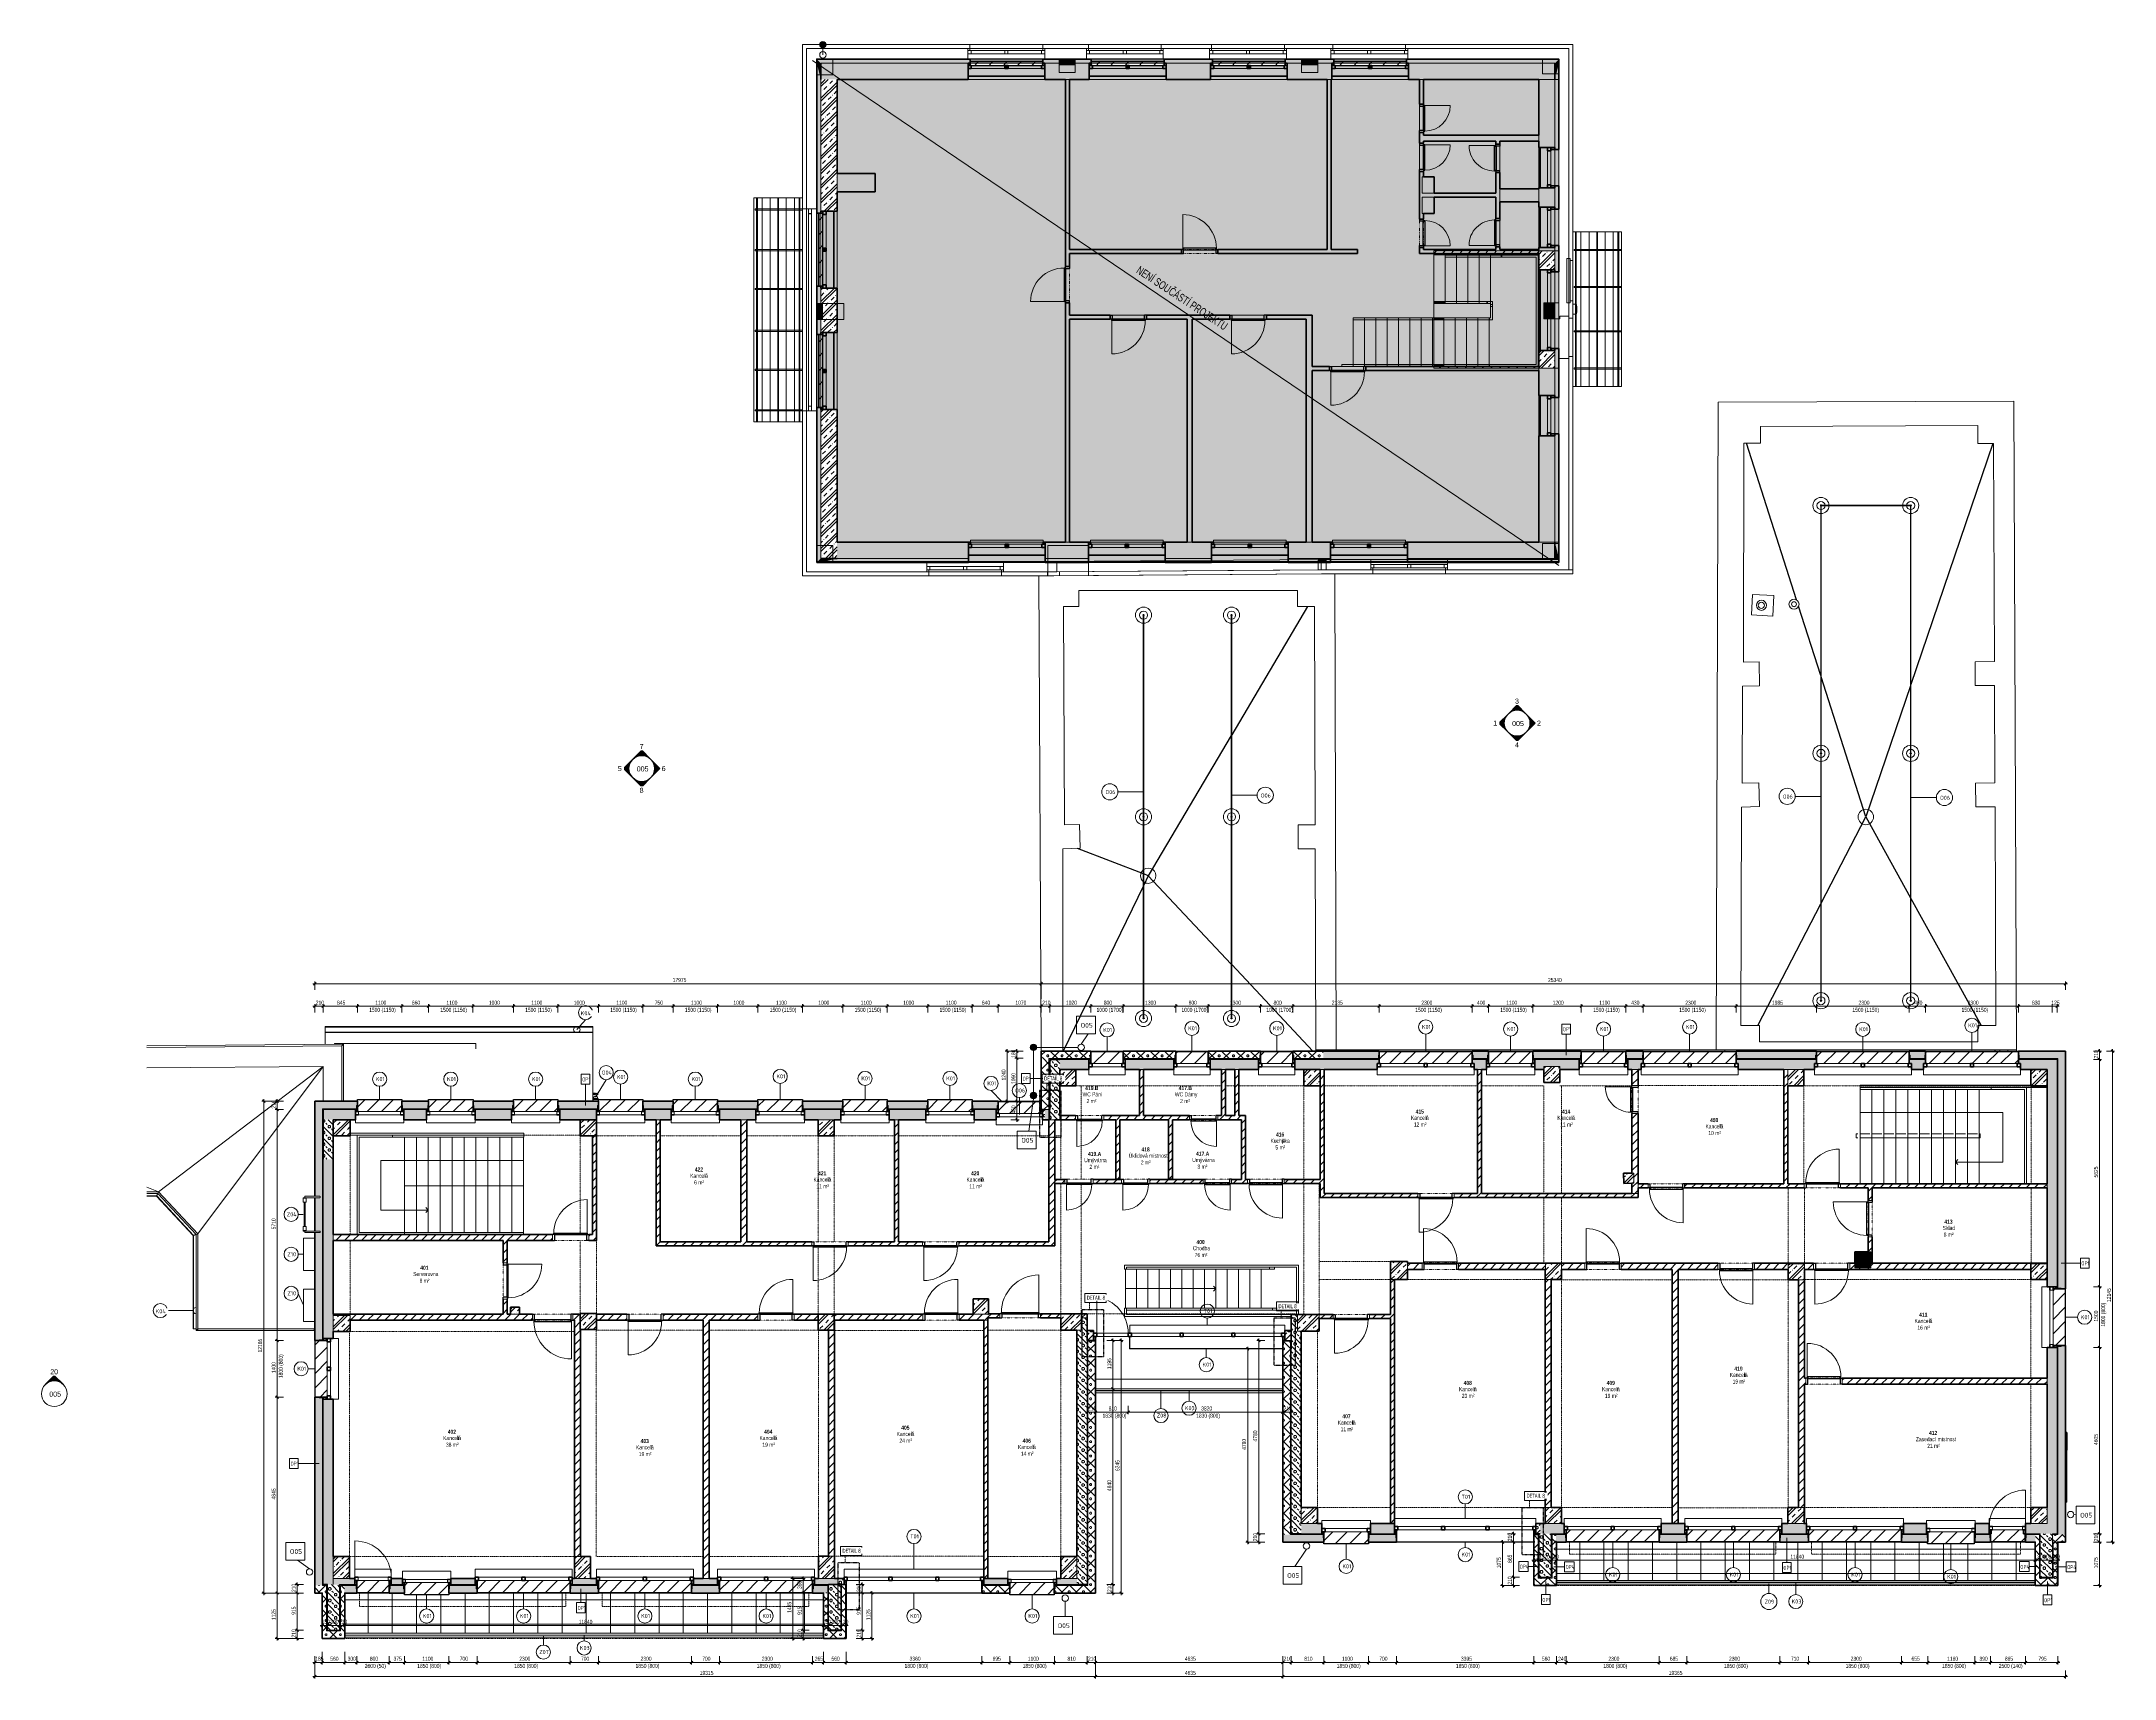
# Model space of a CAD drawing. Header units: millimetres. Extents: x -17526 to 208316, y -45352 to 20466.
# Drawn here: x 119554 to 170844, y -32550 to 7940 of the extents above; entities that cross this region are included whole.
import ezdxf

# ---------------------------------------------------------------- set-up
doc = ezdxf.new("R2010")
doc.units = ezdxf.units.MM
for name, pattern in [('3_Čárkovaná 2_5mm', [5, 2.5, -2.5]), ('Dash dot dot', [5, 2, -1, 0, -1, 0, -1]), ('Čerchovaná se dvěma tečkami', [2.59, 1, -0.53, 0, -0.53, 0, -0.53])]:
    doc.linetypes.add(name, pattern=pattern)
for name, color, linetype, lineweight in [('A-ANNO-DIMS', 211, 'Continuous', 9), ('A-ANNO-DIMS-50', 211, 'Continuous', 9), ('A-AREA-IDEN', 2, 'Continuous', 9), ('A-DETL', 90, 'Continuous', 9), ('A-DETL-GENF', 92, 'Continuous', 9), ('A-DETL-MBND', 5, 'Continuous', 13), ('A-DETL-THIN', 151, 'Continuous', 9), ('A-DOOR', 31, 'Continuous', 9), ('A-DOOR-FRAM', 31, 'Continuous', 9), ('A-FLOR', 192, 'Continuous', 9), ('A-FLOR-HRAL', 11, 'Continuous', 9), ('A-FLOR-HRAL-IDEN', 2, 'Continuous', 9), ('A-GENM', 13, 'Continuous', 9), ('A-GENM-IDEN', 13, 'Continuous', 9), ('A-GLAZ', 151, 'Continuous', 9), ('A-GLAZ-CWMG', 51, 'Continuous', 9), ('A-GLAZ-IDEN', 152, 'Continuous', 9), ('A-ROOF', 132, 'Continuous', 13), ('A-ROOF-IDEN', 132, 'Continuous', 9), ('A-ROOF-OTLN', 132, 'Continuous', 13), ('A-ROOF-PATT', 132, 'Continuous', 13), ('A-WALL', 113, 'Continuous', 9), ('A-WALL-IDEN', 211, 'Continuous', 9), ('A-WALL-PATT', 111, 'Continuous', 9), ('E-LITE-EQPM', 33, 'Continuous', 13), ('E-POWR-CNDT', 130, 'Continuous', 13), ('E-POWR-CNDT-IDEN', 130, 'Continuous', 9), ('E-POWR-DROP', 130, 'Continuous', 13), ('E-POWR-RISE', 130, 'Continuous', 13), ('E-SERT', 181, 'Continuous', 13), ('E-SERT-IDEN', 181, 'Continuous', 9), ('G-ANNO-SYMB', 111, 'Continuous', 9), ('G-ANNO-TEXT', 231, 'Continuous', 9), ('M-EQPM', 50, 'Continuous', 9), ('M-EQPM-IDEN', 50, 'Continuous', 9), ('M-HVAC-CDFF', 50, 'Continuous', 13), ('P-PIPE-IDEN', 2, 'Continuous', 9), ('P-SANR-FIXT', 6, 'Continuous', 13), ('Q-SPCQ', 91, 'Continuous', 9), ('Q-SPCQ-IDEN', 132, 'Continuous', 9), ('S-COLS', 52, 'Continuous', 9), ('S-STRS', 31, 'Continuous', 9), ('S-STRS-ANNO', 31, 'Continuous', 9)]:
    doc.layers.add(name, color=color, linetype=linetype, lineweight=lineweight)
doc.styles.add('Arial_2', font='arial.ttf', dxfattribs={"height": 125})
doc.styles.add('Arial_3', font='arial.ttf', dxfattribs={"width": 0.7, "height": 200})
doc.styles.add('Arial_4', font='arial.ttf', dxfattribs={"width": 0.7, "height": 100})
doc.styles.add('Arial_B', font='arialbd.ttf', dxfattribs={"width": 0.7, "height": 100})
doc.styles.add('ISOCPEUR', font='isocpeur.ttf', dxfattribs={"width": 0.9, "height": 100})
doc.styles.add('ISOCPEUR_1', font='isocpeur.ttf', dxfattribs={"height": 119.0625})
doc.styles.add('ISOCPEUR_2', font='isocpeur.ttf', dxfattribs={"width": 0.75, "height": 100})
doc.styles.add('ISOCPEUR_3', font='isocpeur.ttf', dxfattribs={"height": 100})
doc.styles.add('Tahoma', font='tahoma.ttf', dxfattribs={"width": 0.7, "height": 100})
doc.dimstyles.new('Vnitřní_-_průhledné', dxfattribs={"dimscale": 304.8, "dimtxt": 102.02594, "dimasz": 0.213255, "dimexe": 0.164042, "dimexo": 0.0625, "dimgap": 0.032808, "dimtad": 1, "dimdec": 0, "dimrnd": 5, "dimzin": 0, "dimdsep": 46, "dimtxsty": 'Arial_4', "dimblk1": 'OBLIQUE', "dimblk2": 'OBLIQUE', "dimsah": 1, "dimcen": 0.09, "dimdle": 0.164042, "dimazin": 0, "dimtfac": 1, "dimtdec": 4, "dimtix": 1, "dimtmove": 0, "dimatfit": 3, "dimfxl": 0.492126, "dimfxlon": 1, "dimtvp": 1, "dimtolj": 1, "dimtzin": 0, "dimarcsym": 2})
doc.dimstyles.new('Vnitřní_-_průhledné_1', dxfattribs={"dimscale": 304.8, "dimtxt": 102.02594, "dimasz": 0, "dimexe": 0.164042, "dimexo": 0.0625, "dimgap": 0.032808, "dimtad": 1, "dimdec": 0, "dimrnd": 5, "dimzin": 0, "dimdsep": 46, "dimtxsty": 'Arial_4', "dimblk1": 'OBLIQUE', "dimblk2": 'NONE', "dimsah": 1, "dimcen": 0.09, "dimdle": 0.164042, "dimazin": 0, "dimtfac": 1, "dimtdec": 4, "dimtix": 1, "dimtmove": 0, "dimatfit": 3, "dimfxl": 0.492126, "dimfxlon": 1, "dimtvp": 1, "dimtolj": 1, "dimtzin": 0, "dimarcsym": 2})
doc.dimstyles.new('Vnitřní_-_průhledné_2', dxfattribs={"dimscale": 304.8, "dimtxt": 102.02594, "dimasz": 0, "dimexe": 0.164042, "dimexo": 0.0625, "dimgap": 0.032808, "dimtad": 1, "dimdec": 0, "dimrnd": 5, "dimzin": 0, "dimdsep": 46, "dimtxsty": 'Arial_4', "dimblk1": 'NONE', "dimblk2": 'OBLIQUE', "dimsah": 1, "dimcen": 0.09, "dimdle": 0.164042, "dimazin": 0, "dimtfac": 1, "dimtdec": 4, "dimtix": 1, "dimtmove": 0, "dimatfit": 3, "dimfxl": 0.492126, "dimfxlon": 1, "dimtvp": 1, "dimtolj": 1, "dimtzin": 0, "dimarcsym": 2})
pattern_1 = [(45, (73033.68, 0), (-179.6051, 179.6051), []), (45, (73105.52, 0), (-179.6051, 179.6051), []), (45, (73249.2, 0), (-107.7631, 251.4472), [101.6, -50.8, 1.676, -49.124])]
pattern_2 = [(45, (73033.68, 0), (-106.06602, 106.06602), [])]
pattern_3 = [(45, (73033.68, 0), (-179.6051, 179.6051), []), (45, (73105.52, -5e-14), (-179.6051, 179.6051), []), (45, (73249.2, -2e-13), (-107.7631, 251.4472), [101.6, -50.8, 1.676, -49.124])]
pattern_4 = [(45, (73033.68, 0), (-179.6051, 179.6051), []), (45, (73105.52, -6e-14), (-179.6051, 179.6051), []), (45, (73249.2, -2e-13), (-107.7631, 251.4472), [101.6, -50.8, 1.676, -49.124])]
pattern_5 = [(45, (73033.68, 0), (0.0007, 353.5527), []), (315, (73033.68, 0), (353.5527, -0.0007), []), (270, (73187.36, 9.56), (176.771, -176.771), [19.139, -334.416]), (270, (73233.55, 9.56), (176.771, -176.771), [19.139, -334.416]), (0, (73200.25, 23.1), (176.771, 176.771), [19.139, -334.416]), (0, (73200.25, -23.1), (176.771, 176.771), [19.139, -334.416]), (45, (73187.36, 9.56), (0.0007, 353.5527), [19.139, -230.861]), (45, (73220.03, -23.1), (0.0007, 353.5527), [19.139, -230.861]), (315, (73220.03, 23.1), (353.5534, 0), [19.139, -230.861]), (315, (73187.36, -9.56), (353.5527, -0.0007), [19.139, -230.861])]
pattern_6 = [(180, (95159.626, -28844.283), (-75, -43.3), [50, -100]), (240, (95109.626, -28844.283), (-0.0011, -86.601905), [50, -100]), (120, (95109.626, -28844.283), (-74.9989, 43.301905), [50, -100])]
pattern_7 = [(45, (-79394.55, -7349.27), (-176.7767, 176.7767), [])]
pattern_8 = [(45, (-76394.55, -7349.27), (-176.7767, 176.7767), [])]
pattern_9 = [(45, (-73394.55, -7349.27), (-176.7767, 176.7767), [])]
pattern_10 = [(45, (-70396.38, -7349.27), (-176.7767, 176.7767), [])]
pattern_11 = [(315, (-2789.28, 65854.3), (176.7767, 176.7767), [])]
pattern_12 = [(315, (210.72, 65854.3), (176.7767, 176.7767), [])]

# ---------------------------------------------------------------- blocks, each defined once
blk = doc.blocks.new('OKNO_2k_ - OKNO_2k_1900x1400-1963744-2NP_NÁVRH B')
at = {"layer": 'A-GLAZ', "color": 254, "lineweight": 13}
for p, q in [((-950, 126), (950, 126)), ((-900, 126), (-950, 126)), ((-950, 125), (-950, 126)), ((-950, 126), (-950, 125)), ((-950, 75), (-950, 125)), ((-950, 125), (-950, 75)), ((-950, 75), (-900, 75)), ((950, 75), (-950, 75)), ((-950, 75), (-950, -5)), ((-900, 75), (-950, 75)), ((-950, 75), (950, 75)), ((-950, -5), (-950, 75)), ((-900, 126), (-900, 125)), ((-900, 125), (-900, 126)), ((900, 126), (-900, 126)), ((900, 126), (-900, 126)), ((-900, 125), (-900, 75)), ((-900, 75), (-900, 125)), ((-900, 75), (900, 75)), ((-870, 75), (-900, 75)), ((-870, 75), (-40, 75)), ((870, 75), (-870, 75)), ((-870, -5), (-870, 75)), ((-870, 75), (-870, -5)), ((-40, -5), (-40, 75)), ((-40, 75), (40, 75)), ((-40, -5), (-40, 75)), ((40, 75), (870, 75)), ((40, 75), (40, -5)), ((40, 75), (40, -5)), ((900, 75), (870, 75)), ((870, -5), (870, 75)), ((870, -5), (870, 75)), ((950, 126), (900, 126)), ((900, 125), (900, 126)), ((900, 125), (900, 126)), ((900, 75), (900, 125)), ((900, 75), (900, 125)), ((900, 75), (950, 75)), ((950, 75), (900, 75)), ((950, 126), (950, 125)), ((950, 126), (950, 125)), ((950, 125), (950, 75)), ((950, 125), (950, 75)), ((950, 75), (950, -5)), ((950, 75), (950, -5)), ((-870, -5), (-950, -5)), ((950, -5), (-950, -5)), ((-40, -5), (-870, -5)), ((-40, -5), (-870, -5)), ((-870, -5), (870, -5)), ((40, -5), (-40, -5)), ((40, -5), (-40, -5)), ((40, -5), (-40, -5)), ((870, -5), (40, -5)), ((870, -5), (40, -5)), ((950, -5), (870, -5))]:
    blk.add_line(p, q, dxfattribs=at)
at = {"layer": 'A-GLAZ', "color": 10, "lineweight": 13}
for p, q in [((900, 126), (-900, 126)), ((-900, 75), (-870, 75)), ((-870, 75), (-900, 75)), ((-870, 75), (-40, 75)), ((-40, 75), (-870, 75)), ((-40, 75), (-870, 75)), ((-40, 75), (40, 75)), ((40, 75), (-40, 75)), ((-40, 75), (40, 75)), ((40, 75), (-40, 75)), ((-40, 75), (40, 75)), ((40, 75), (870, 75)), ((870, 75), (40, 75)), ((870, 75), (40, 75)), ((870, 75), (900, 75)), ((900, 75), (870, 75)), ((40, -5), (-40, -5))]:
    blk.add_line(p, q, dxfattribs=at)
blk = doc.blocks.new('OKNO_2k_ - OKNO_2k_1900x1400-V121-2NP_NÁVRH B')
at = {"layer": 'A-GLAZ', "color": 254, "lineweight": 13}
for p, q in [((-950, 126), (950, 126)), ((-900, 126), (-950, 126)), ((-950, 125), (-950, 126)), ((-950, 126), (-950, 125)), ((-950, 75), (-950, 125)), ((-950, 125), (-950, 75)), ((-950, 75), (-900, 75)), ((950, 75), (-950, 75)), ((-950, 75), (-950, -5)), ((-900, 75), (-950, 75)), ((-950, 75), (950, 75)), ((-950, -5), (-950, 75)), ((-900, 126), (-900, 125)), ((-900, 125), (-900, 126)), ((900, 126), (-900, 126)), ((900, 126), (-900, 126)), ((-900, 125), (-900, 75)), ((-900, 75), (-900, 125)), ((-900, 75), (900, 75)), ((-870, 75), (-900, 75)), ((-870, 75), (-40, 75)), ((870, 75), (-870, 75)), ((-870, -5), (-870, 75)), ((-870, 75), (-870, -5)), ((-40, -5), (-40, 75)), ((-40, 75), (40, 75)), ((-40, -5), (-40, 75)), ((40, 75), (870, 75)), ((40, 75), (40, -5)), ((40, 75), (40, -5)), ((900, 75), (870, 75)), ((870, -5), (870, 75)), ((870, -5), (870, 75)), ((950, 126), (900, 126)), ((900, 125), (900, 126)), ((900, 125), (900, 126)), ((900, 75), (900, 125)), ((900, 75), (900, 125)), ((900, 75), (950, 75)), ((950, 75), (900, 75)), ((950, 126), (950, 125)), ((950, 126), (950, 125)), ((950, 125), (950, 75)), ((950, 125), (950, 75)), ((950, 75), (950, -5)), ((950, 75), (950, -5)), ((-870, -5), (-950, -5)), ((950, -5), (-950, -5)), ((-40, -5), (-870, -5)), ((-40, -5), (-870, -5)), ((-870, -5), (870, -5)), ((40, -5), (-40, -5)), ((40, -5), (-40, -5)), ((40, -5), (-40, -5)), ((870, -5), (40, -5)), ((870, -5), (40, -5)), ((950, -5), (870, -5))]:
    blk.add_line(p, q, dxfattribs=at)
at = {"layer": 'A-GLAZ', "color": 10, "lineweight": 13}
for p, q in [((900, 126), (-900, 126)), ((-900, 75), (-870, 75)), ((-870, 75), (-900, 75)), ((-870, 75), (-40, 75)), ((-40, 75), (-870, 75)), ((-40, 75), (-870, 75)), ((-40, 75), (40, 75)), ((40, 75), (-40, 75)), ((-40, 75), (40, 75)), ((40, 75), (-40, 75)), ((-40, 75), (40, 75)), ((40, 75), (870, 75)), ((870, 75), (40, 75)), ((870, 75), (40, 75)), ((870, 75), (900, 75)), ((900, 75), (870, 75)), ((40, -5), (-40, -5))]:
    blk.add_line(p, q, dxfattribs=at)
blk = doc.blocks.new('OKNO_2k_ - OKNO_2k_1900x1400-V122-2NP_NÁVRH B')
at = {"layer": 'A-GLAZ', "color": 254, "lineweight": 13}
for p, q in [((-950, 126), (950, 126)), ((-900, 126), (-950, 126)), ((-950, 125), (-950, 126)), ((-950, 126), (-950, 125)), ((-950, 75), (-950, 125)), ((-950, 125), (-950, 75)), ((-950, 75), (-900, 75)), ((950, 75), (-950, 75)), ((-950, 75), (-950, -5)), ((-900, 75), (-950, 75)), ((-950, 75), (950, 75)), ((-950, -5), (-950, 75)), ((-900, 126), (-900, 125)), ((-900, 125), (-900, 126)), ((900, 126), (-900, 126)), ((900, 126), (-900, 126)), ((-900, 125), (-900, 75)), ((-900, 75), (-900, 125)), ((-900, 75), (900, 75)), ((-870, 75), (-900, 75)), ((-870, 75), (-40, 75)), ((870, 75), (-870, 75)), ((-870, -5), (-870, 75)), ((-870, 75), (-870, -5)), ((-40, -5), (-40, 75)), ((-40, 75), (40, 75)), ((-40, -5), (-40, 75)), ((40, 75), (870, 75)), ((40, 75), (40, -5)), ((40, 75), (40, -5)), ((900, 75), (870, 75)), ((870, -5), (870, 75)), ((870, -5), (870, 75)), ((950, 126), (900, 126)), ((900, 125), (900, 126)), ((900, 125), (900, 126)), ((900, 75), (900, 125)), ((900, 75), (900, 125)), ((900, 75), (950, 75)), ((950, 75), (900, 75)), ((950, 126), (950, 125)), ((950, 126), (950, 125)), ((950, 125), (950, 75)), ((950, 125), (950, 75)), ((950, 75), (950, -5)), ((950, 75), (950, -5)), ((-870, -5), (-950, -5)), ((950, -5), (-950, -5)), ((-40, -5), (-870, -5)), ((-40, -5), (-870, -5)), ((-870, -5), (870, -5)), ((40, -5), (-40, -5)), ((40, -5), (-40, -5)), ((40, -5), (-40, -5)), ((870, -5), (40, -5)), ((870, -5), (40, -5)), ((950, -5), (870, -5))]:
    blk.add_line(p, q, dxfattribs=at)
at = {"layer": 'A-GLAZ', "color": 10, "lineweight": 13}
for p, q in [((900, 126), (-900, 126)), ((-900, 75), (-870, 75)), ((-870, 75), (-900, 75)), ((-870, 75), (-40, 75)), ((-40, 75), (-870, 75)), ((-40, 75), (-870, 75)), ((-40, 75), (40, 75)), ((40, 75), (-40, 75)), ((-40, 75), (40, 75)), ((40, 75), (-40, 75)), ((-40, 75), (40, 75)), ((40, 75), (870, 75)), ((870, 75), (40, 75)), ((870, 75), (40, 75)), ((870, 75), (900, 75)), ((900, 75), (870, 75)), ((40, -5), (-40, -5))]:
    blk.add_line(p, q, dxfattribs=at)
blk = doc.blocks.new('DVERE_1k_oblozka - DD03_01_800x1970_koupelna-1549510-2NP_NÁVRH B')
at = {"layer": 'A-DOOR', "lineweight": 13}
for p, q in [((-450, 53), (-400, 53)), ((-450, -47), (-450, 53)), ((-400, 53), (-400, -47)), ((400, 53), (450, 53)), ((400, -47), (400, 53)), ((450, 53), (450, -47)), ((-400, -47), (-450, -47)), ((-415, -47), (-415, -907)), ((305, -77), (-305, -77)), ((450, -47), (400, -47)), ((415, -77), (415, -47))]:
    blk.add_line(p, q, dxfattribs=at)
at = {"layer": 'A-DOOR', "linetype": 'Čerchovaná se dvěma tečkami', "lineweight": 13}
for p, q in [((-400, 53), (400, 53)), ((-400, -47), (400, -47))]:
    blk.add_line(p, q, dxfattribs=at)
at = {"layer": 'A-DOOR', "lineweight": 25}
for p, q in [((-415, -62), (-400, -62)), ((-415, -77), (-415, -62)), ((415, -77), (-415, -77)), ((-400, -37), (400, -37)), ((-400, -62), (-400, -47)), ((400, -47), (400, -62)), ((400, -62), (415, -62)), ((415, -62), (415, -77))]:
    blk.add_line(p, q, dxfattribs=at)
at = {"layer": 'A-DOOR', "lineweight": 13}
blk.add_arc((-415, -77), 830, 270, 0, dxfattribs=at)
at = {"layer": 'A-DOOR-FRAM', "lineweight": 25}
for p, q in [((-450, 53), (-400, 53)), ((-400, 53), (-400, -47)), ((400, -47), (400, 53)), ((450, 53), (400, 53)), ((-400, -47), (-450, -47)), ((400, -47), (450, -47))]:
    blk.add_line(p, q, dxfattribs=at)
blk = doc.blocks.new('OKNO_1k_nadsvetlik - OKNO_1k_nadsvetlik_1200 x 1500-1969479-2NP_NÁVRH B')
at = {"layer": 'A-GLAZ', "lineweight": 13}
h = blk.add_hatch(dxfattribs=at)
h.set_pattern_fill('FP_126', color=256, style=0, pattern_type=2)
h.set_pattern_definition([(0, (-66897.446, 18603.17), (75, 43.3), [50, -100]), (60, (-66847.446, 18603.17), (0.0011, 86.601905), [50, -100]), (300, (-66847.446, 18603.17), (74.9989, -43.301905), [50, -100])])
h.paths.add_polyline_path([(550, 75), (600, 75), (600, 125), (550, 125)])
h.paths.add_polyline_path([(-600, 75), (-550, 75), (-550, 125), (-600, 125)])
at = {"layer": 'A-GLAZ', "lineweight": 35}
for p, q in [((-600, 75), (-550, 75)), ((-520, 75), (-600, 75)), ((-550, 75), (-550, 125)), ((600, 75), (520, 75)), ((550, 125), (550, 75)), ((550, 75), (600, 75)), ((-600, -5), (-520, -5)), ((520, -5), (600, -5))]:
    blk.add_line(p, q, dxfattribs=at)
at = {"layer": 'A-GLAZ', "lineweight": 13}
for p, q in [((520, 75), (-520, 75)), ((-520, 75), (-520, -5)), ((520, -5), (520, 75)), ((-520, -5), (520, -5))]:
    blk.add_line(p, q, dxfattribs=at)
blk = doc.blocks.new('parapet s nosem_vnitní - parapet s nosem_vnitní-1280356-2NP_NÁVRH B')
at = {"layer": 'A-GENM', "lineweight": 13}
for p, q in [((-600, -190), (-600, -120)), ((-600, -190), (-600, -200)), ((-600, -200), (600, -200)), ((600, -120), (600, -190)), ((600, -200), (600, -190))]:
    blk.add_line(p, q, dxfattribs=at)
blk = doc.blocks.new('parapet_ext - parapet_ext-1802071-2NP_NÁVRH B')
at = {"layer": 'Q-SPCQ', "lineweight": 13}
h = blk.add_hatch(dxfattribs=at)
h.set_pattern_fill('FP_127', color=21, style=0, pattern_type=2)
h.set_pattern_definition([(45, (-66897.45, 18528.17), (-176.7767, 176.7767), [])])
h.paths.add_polyline_path([(-433, 0), (550, 0), (550, 300), (-550, 300), (-550, 0), (-520, 0)])
at = {"layer": 'Q-SPCQ', "color": 241, "lineweight": 25}
for p, q in [((-550, 258), (-550, 300)), ((-550, 300), (550, 300)), ((550, 300), (550, 258))]:
    blk.add_line(p, q, dxfattribs=at)
blk = doc.blocks.new('OKNO_1k_nadsvetlik - OKNO_1k_nadsvetlik_1200 x 1500-V123-2NP_NÁVRH B')
at = {"layer": 'A-GLAZ', "lineweight": 13}
h = blk.add_hatch(dxfattribs=at)
h.set_pattern_fill('FP_128', color=256, style=0, pattern_type=2)
h.set_pattern_definition([(0, (-68997.446, 18603.17), (75, 43.3), [50, -100]), (60, (-68947.446, 18603.17), (0.0011, 86.601905), [50, -100]), (300, (-68947.446, 18603.17), (74.9989, -43.301905), [50, -100])])
h.paths.add_polyline_path([(550, 75), (600, 75), (600, 125), (550, 125)])
h.paths.add_polyline_path([(-600, 75), (-550, 75), (-550, 125), (-600, 125)])
at = {"layer": 'A-GLAZ', "lineweight": 35}
for p, q in [((-600, 75), (-550, 75)), ((-520, 75), (-600, 75)), ((-550, 75), (-550, 125)), ((600, 75), (520, 75)), ((550, 125), (550, 75)), ((550, 75), (600, 75)), ((-600, -5), (-520, -5)), ((520, -5), (600, -5))]:
    blk.add_line(p, q, dxfattribs=at)
at = {"layer": 'A-GLAZ', "lineweight": 13}
for p, q in [((520, 75), (-520, 75)), ((-520, 75), (-520, -5)), ((520, -5), (520, 75)), ((-520, -5), (520, -5))]:
    blk.add_line(p, q, dxfattribs=at)
blk = doc.blocks.new('parapet_ext - parapet_ext-V124-2NP_NÁVRH B')
at = {"layer": 'Q-SPCQ', "lineweight": 13}
h = blk.add_hatch(dxfattribs=at)
h.set_pattern_fill('FP_129', color=21, style=0, pattern_type=2)
h.set_pattern_definition([(45, (-68997.45, 18528.17), (-176.7767, 176.7767), [])])
h.paths.add_polyline_path([(520, 0), (550, 0), (550, 300), (-550, 300), (-550, 0), (-169, 0)])
at = {"layer": 'Q-SPCQ', "color": 241, "lineweight": 25}
for p, q in [((-550, 258), (-550, 300)), ((-550, 300), (550, 300)), ((550, 300), (550, 258))]:
    blk.add_line(p, q, dxfattribs=at)
blk = doc.blocks.new('OKNO_1k_nadsvetlik - OKNO_1k_nadsvetlik_1200 x 1500-V125-2NP_NÁVRH B')
at = {"layer": 'A-GLAZ', "lineweight": 13}
h = blk.add_hatch(dxfattribs=at)
h.set_pattern_fill('FP_130', color=256, style=0, pattern_type=2)
h.set_pattern_definition([(0, (-64797.446, 18603.17), (75, 43.3), [50, -100]), (60, (-64747.446, 18603.17), (0.0011, 86.601905), [50, -100]), (300, (-64747.446, 18603.17), (74.9989, -43.301905), [50, -100])])
h.paths.add_polyline_path([(550, 75), (600, 75), (600, 125), (550, 125)])
h.paths.add_polyline_path([(-600, 75), (-550, 75), (-550, 125), (-600, 125)])
at = {"layer": 'A-GLAZ', "lineweight": 35}
for p, q in [((-600, 75), (-550, 75)), ((-520, 75), (-600, 75)), ((-550, 75), (-550, 125)), ((600, 75), (520, 75)), ((550, 125), (550, 75)), ((550, 75), (600, 75)), ((-600, -5), (-520, -5)), ((520, -5), (600, -5))]:
    blk.add_line(p, q, dxfattribs=at)
at = {"layer": 'A-GLAZ', "lineweight": 13}
for p, q in [((520, 75), (-520, 75)), ((-520, 75), (-520, -5)), ((520, -5), (520, 75)), ((-520, -5), (520, -5))]:
    blk.add_line(p, q, dxfattribs=at)
blk = doc.blocks.new('parapet_ext - parapet_ext-V126-2NP_NÁVRH B')
at = {"layer": 'Q-SPCQ', "lineweight": 13}
h = blk.add_hatch(dxfattribs=at)
h.set_pattern_fill('FP_131', color=21, style=0, pattern_type=2)
h.set_pattern_definition([(45, (-64797.45, 18528.17), (-176.7767, 176.7767), [])])
h.paths.add_polyline_path([(90, 0), (550, 0), (550, 300), (-550, 300), (-550, 0), (-520, 0)])
at = {"layer": 'Q-SPCQ', "color": 241, "lineweight": 25}
for p, q in [((-550, 258), (-550, 300)), ((-550, 300), (550, 300)), ((550, 300), (550, 258))]:
    blk.add_line(p, q, dxfattribs=at)
blk = doc.blocks.new('OKNO_1k_nadsvetlik - OKNO_1k_nadsvetlik_1200 x 1500-V127-2NP_NÁVRH B')
at = {"layer": 'A-GLAZ', "lineweight": 13}
h = blk.add_hatch(dxfattribs=at)
h.set_pattern_fill('FP_132', color=256, style=0, pattern_type=2)
h.set_pattern_definition([(0, (-62697.446, 18603.17), (75, 43.3), [50, -100]), (60, (-62647.446, 18603.17), (0.0011, 86.601905), [50, -100]), (300, (-62647.446, 18603.17), (74.9989, -43.301905), [50, -100])])
h.paths.add_polyline_path([(550, 75), (600, 75), (600, 125), (550, 125)])
h.paths.add_polyline_path([(-550, 75), (-550, 125), (-600, 125), (-600, 75), (-570, 75)])
at = {"layer": 'A-GLAZ', "lineweight": 35}
for p, q in [((-600, 75), (-550, 75)), ((-520, 75), (-600, 75)), ((-550, 75), (-550, 125)), ((600, 75), (520, 75)), ((550, 125), (550, 75)), ((550, 75), (600, 75)), ((-600, -5), (-520, -5)), ((520, -5), (600, -5))]:
    blk.add_line(p, q, dxfattribs=at)
at = {"layer": 'A-GLAZ', "lineweight": 13}
for p, q in [((520, 75), (-520, 75)), ((-520, 75), (-520, -5)), ((520, -5), (520, 75)), ((-520, -5), (520, -5))]:
    blk.add_line(p, q, dxfattribs=at)
blk = doc.blocks.new('parapet_ext - parapet_ext-V128-2NP_NÁVRH B')
at = {"layer": 'Q-SPCQ', "lineweight": 13}
h = blk.add_hatch(dxfattribs=at)
h.set_pattern_fill('FP_133', color=21, style=0, pattern_type=2)
h.set_pattern_definition([(45, (-62697.45, 18528.17), (-176.7767, 176.7767), [])])
h.paths.add_polyline_path([(-174, 0), (550, 0), (550, 300), (-550, 300), (-550, 0), (-520, 0)])
at = {"layer": 'Q-SPCQ', "color": 241, "lineweight": 25}
for p, q in [((-550, 258), (-550, 300)), ((-550, 300), (550, 300)), ((550, 300), (550, 258))]:
    blk.add_line(p, q, dxfattribs=at)
blk = doc.blocks.new('OKNO_1k_nadsvetlik - OKNO_1k_nadsvetlik_1200 x 1500-V129-2NP_NÁVRH B')
at = {"layer": 'A-GLAZ', "lineweight": 13}
h = blk.add_hatch(dxfattribs=at)
h.set_pattern_fill('FP_134', color=256, style=0, pattern_type=2)
h.set_pattern_definition([(0, (-60849.487, 18603.17), (75, 43.3), [50, -100]), (60, (-60799.487, 18603.17), (0.0011, 86.601905), [50, -100]), (300, (-60799.487, 18603.17), (74.9989, -43.301905), [50, -100])])
h.paths.add_polyline_path([(550, 75), (600, 75), (600, 125), (550, 125)])
h.paths.add_polyline_path([(-550, 75), (-550, 125), (-600, 125), (-600, 75), (-570, 75)])
at = {"layer": 'A-GLAZ', "lineweight": 35}
for p, q in [((-600, 75), (-550, 75)), ((-520, 75), (-600, 75)), ((-550, 75), (-550, 125)), ((600, 75), (520, 75)), ((550, 125), (550, 75)), ((550, 75), (600, 75)), ((-600, -5), (-520, -5)), ((520, -5), (600, -5))]:
    blk.add_line(p, q, dxfattribs=at)
at = {"layer": 'A-GLAZ', "lineweight": 13}
for p, q in [((520, 75), (-520, 75)), ((-520, 75), (-520, -5)), ((520, -5), (520, 75)), ((-520, -5), (520, -5))]:
    blk.add_line(p, q, dxfattribs=at)
blk = doc.blocks.new('parapet s nosem_vnitní - parapet s nosem_vnitní-V130-2NP_NÁVRH B')
at = {"layer": 'A-GENM', "lineweight": 13}
for p, q in [((-599, -200), (600, -200)), ((600, -120), (600, -190)), ((600, -200), (600, -190))]:
    blk.add_line(p, q, dxfattribs=at)
blk = doc.blocks.new('OKNO_2k_nadsvetlik - OKNO_2k_nadsvetlik 1500 x 1800-1972510-2NP_NÁVRH B')
at = {"layer": 'A-GLAZ', "lineweight": 13}
h = blk.add_hatch(dxfattribs=at)
h.set_pattern_fill('FP_136', color=256, style=0, pattern_type=2)
h.set_pattern_definition([(90, (-24889.283, -53616.38), (-43.3, 75), [50, -100]), (150, (-24889.283, -53566.38), (-86.601905, 0.0011), [50, -100]), (30, (-24889.283, -53566.38), (43.301905, 74.9989), [50, -100])])
h.paths.add_polyline_path([(750, -25), (700, -25), (700, -125), (750, -125)])
h.paths.add_polyline_path([(-700, -25), (-750, -25), (-750, -125), (-700, -125)])
at = {"layer": 'A-GLAZ', "lineweight": 35}
for p, q in [((-750, 55), (-670, 55)), ((-670, 55), (-670, -25)), ((-40, 55), (40, 55)), ((-40, -25), (-40, 55)), ((40, 55), (40, -25)), ((670, 55), (750, 55)), ((670, -25), (670, 55)), ((-750, -25), (-700, -25)), ((-670, -25), (-750, -25)), ((-700, -25), (-700, -125)), ((40, -25), (-40, -25)), ((750, -25), (670, -25)), ((700, -25), (750, -25)), ((700, -125), (700, -25))]:
    blk.add_line(p, q, dxfattribs=at)
at = {"layer": 'A-GLAZ', "lineweight": 13}
for p, q in [((-670, 55), (-40, 55)), ((40, 55), (670, 55)), ((-40, -25), (-670, -25)), ((670, -25), (40, -25))]:
    blk.add_line(p, q, dxfattribs=at)
blk = doc.blocks.new('parapet s nosem_vnitní - parapet s nosem_vnitní-1280316-2NP_NÁVRH B')
at = {"layer": 'A-GENM', "lineweight": 13}
for p, q in [((750, 200), (-750, 200)), ((-750, 200), (-750, 190)), ((-750, 70), (-750, 190)), ((750, 190), (750, 200)), ((750, 190), (750, 70))]:
    blk.add_line(p, q, dxfattribs=at)
blk = doc.blocks.new('parapet_ext - parapet_ext-1802102-2NP_NÁVRH B')
at = {"layer": 'Q-SPCQ', "lineweight": 13}
h = blk.add_hatch(dxfattribs=at)
h.set_pattern_fill('FP_137', color=21, style=0, pattern_type=2)
h.set_pattern_definition([(135, (-24889.28, -53591.38), (-176.7767, -176.7767), [])])
h.paths.add_polyline_path([(700, 0), (-700, 0), (-700, -300), (700, -300), (700, -100)])
at = {"layer": 'Q-SPCQ', "color": 241, "lineweight": 25}
blk.add_line((700, -300), (-700, -300), dxfattribs=at)
blk = doc.blocks.new('OKNO_1k_nadsvetlik - OKNO_1k_nadsvetlik_1200 x 1850-2306719-2NP_NÁVRH B')
at = {"layer": 'A-GLAZ', "lineweight": 13}
h = blk.add_hatch(dxfattribs=at)
h.set_pattern_fill('FP_138', color=256, style=0, pattern_type=2)
h.set_pattern_definition([(0, (-71029.84, 30151.56), (75, 43.3), [50, -100]), (60, (-70979.84, 30151.56), (0.0011, 86.601905), [50, -100]), (300, (-70979.84, 30151.56), (74.9989, -43.301905), [50, -100])])
h.paths.add_polyline_path([(-600, -75), (-550, -75), (-550, -25), (-600, -25)])
h.paths.add_polyline_path([(599, -75), (600, -75), (600, -25), (550, -25), (550, -75), (570, -75)])
at = {"layer": 'A-GLAZ', "lineweight": 35}
for p, q in [((-600, 55), (-520, 55)), ((520, 55), (600, 55)), ((-600, -25), (-550, -25)), ((-520, -25), (-600, -25)), ((-550, -25), (-550, -75)), ((600, -25), (520, -25)), ((550, -25), (600, -25)), ((550, -75), (550, -25))]:
    blk.add_line(p, q, dxfattribs=at)
at = {"layer": 'A-GLAZ', "lineweight": 13}
for p, q in [((520, 55), (-520, 55)), ((-520, 55), (-520, -25)), ((520, -25), (520, 55)), ((-520, -25), (520, -25))]:
    blk.add_line(p, q, dxfattribs=at)
blk = doc.blocks.new('parapet s nosem_vnitní - parapet s nosem_vnitní-1280362-2NP_NÁVRH B')
at = {"layer": 'A-GENM', "lineweight": 13}
for p, q in [((600, 200), (-600, 200)), ((-600, 200), (-600, 190)), ((-600, 20), (-600, 190)), ((600, 190), (600, 200)), ((600, 190), (600, 20))]:
    blk.add_line(p, q, dxfattribs=at)
blk = doc.blocks.new('parapet_ext - parapet_ext-1802165-2NP_NÁVRH B')
at = {"layer": 'Q-SPCQ', "lineweight": 13}
h = blk.add_hatch(dxfattribs=at)
h.set_pattern_fill('FP_139', color=21, style=0, pattern_type=2)
h.set_pattern_definition([(45, (-71029.84, 30176.56), (-176.7767, 176.7767), [])])
h.paths.add_polyline_path([(550, -300), (550, 0), (-550, 0), (-550, -300), (520, -300)])
at = {"layer": 'Q-SPCQ', "color": 241, "lineweight": 25}
for p, q in [((-550, -300), (-550, -258)), ((550, -300), (-550, -300)), ((550, -258), (550, -300))]:
    blk.add_line(p, q, dxfattribs=at)
blk = doc.blocks.new('OKNO_2k_nadsvetlik - OKNO_2k_nadsvetlik 2400 x 1850-2306725-2NP_NÁVRH B')
at = {"layer": 'A-GLAZ', "lineweight": 13}
h = blk.add_hatch(dxfattribs=at)
h.set_pattern_fill('FP_140', color=256, style=0, pattern_type=2)
h.set_pattern_definition([(0, (-64449.626, 30151.56), (75, 43.3), [50, -100]), (60, (-64399.626, 30151.56), (0.0011, 86.601905), [50, -100]), (300, (-64399.626, 30151.56), (74.9989, -43.301905), [50, -100])])
h.paths.add_polyline_path([(1150, -75), (1200, -75), (1200, 25), (1150, 25), (1150, -75)])
h.paths.add_polyline_path([(-1200, -75), (-1150, -75), (-1150, 25), (-1200, 25), (-1200, -75)])
at = {"layer": 'A-GLAZ', "lineweight": 35}
for p, q in [((-1200, 105), (-1120, 105)), ((-1200, 75), (-1200, 105)), ((-1200, 25), (-1150, 25)), ((-1120, 25), (-1200, 25)), ((-1150, 25), (-1150, -75)), ((-1120, 105), (-1120, 25)), ((-40, 105), (40, 105)), ((-40, 25), (-40, 105)), ((40, 25), (-40, 25)), ((40, 105), (40, 25)), ((1120, 105), (1200, 105)), ((1120, 25), (1120, 105)), ((1200, 25), (1120, 25)), ((1150, 25), (1200, 25)), ((1150, -75), (1150, 25)), ((1200, 105), (1200, 75))]:
    blk.add_line(p, q, dxfattribs=at)
at = {"layer": 'A-GLAZ', "lineweight": 13}
for p, q in [((-1120, 105), (-40, 105)), ((-40, 25), (-1120, 25)), ((40, 105), (1120, 105)), ((1120, 25), (40, 25))]:
    blk.add_line(p, q, dxfattribs=at)
blk = doc.blocks.new('parapet s nosem_vnitní - parapet s nosem_vnitní-1280360-2NP_NÁVRH B')
at = {"layer": 'A-GENM', "lineweight": 13}
for p, q in [((1200, 200), (-1200, 200)), ((-1200, 200), (-1200, 190)), ((-1200, 0), (-1200, 190)), ((1200, 190), (1200, 200)), ((1200, 190), (1200, 0))]:
    blk.add_line(p, q, dxfattribs=at)
blk = doc.blocks.new('parapet_ext - parapet_ext-1802161-2NP_NÁVRH B')
at = {"layer": 'Q-SPCQ', "lineweight": 13}
h = blk.add_hatch(dxfattribs=at)
h.set_pattern_fill('FP_141', color=21, style=0, pattern_type=2)
h.set_pattern_definition([(45, (-64449.63, 30126.56), (-176.7767, 176.7767), [])])
h.paths.add_polyline_path([(40, -300), (1150, -300), (1150, 0), (-1150, 0), (-1150, -300), (-40, -300)])
at = {"layer": 'Q-SPCQ', "color": 241, "lineweight": 25}
blk.add_line((1150, -300), (-1150, -300), dxfattribs=at)
blk = doc.blocks.new('OKNO_2k_nadsvetlik - OKNO_2k_nadsvetlik 2400 x 1850-V131-2NP_NÁVRH B')
at = {"layer": 'A-GLAZ', "lineweight": 13}
h = blk.add_hatch(dxfattribs=at)
h.set_pattern_fill('FP_142', color=256, style=0, pattern_type=2)
h.set_pattern_definition([(0, (-61449.626, 30151.56), (75, 43.3), [50, -100]), (60, (-61399.626, 30151.56), (0.0011, 86.601905), [50, -100]), (300, (-61399.626, 30151.56), (74.9989, -43.301905), [50, -100])])
h.paths.add_polyline_path([(1150, -75), (1200, -75), (1200, 25), (1150, 25), (1150, -75)])
h.paths.add_polyline_path([(-1200, -75), (-1150, -75), (-1150, 25), (-1200, 25), (-1200, -75)])
at = {"layer": 'A-GLAZ', "lineweight": 35}
for p, q in [((-1200, 105), (-1120, 105)), ((-1200, 75), (-1200, 105)), ((-1200, 25), (-1150, 25)), ((-1120, 25), (-1200, 25)), ((-1150, 25), (-1150, -75)), ((-1120, 105), (-1120, 25)), ((-40, 105), (40, 105)), ((-40, 25), (-40, 105)), ((40, 25), (-40, 25)), ((40, 105), (40, 25)), ((1120, 105), (1200, 105)), ((1120, 25), (1120, 105)), ((1200, 25), (1120, 25)), ((1150, 25), (1200, 25)), ((1150, -75), (1150, 25)), ((1200, 105), (1200, 75))]:
    blk.add_line(p, q, dxfattribs=at)
at = {"layer": 'A-GLAZ', "lineweight": 13}
for p, q in [((-1120, 105), (-40, 105)), ((-40, 25), (-1120, 25)), ((40, 105), (1120, 105)), ((1120, 25), (40, 25))]:
    blk.add_line(p, q, dxfattribs=at)
blk = doc.blocks.new('parapet_ext - parapet_ext-V132-2NP_NÁVRH B')
at = {"layer": 'Q-SPCQ', "lineweight": 13}
h = blk.add_hatch(dxfattribs=at)
h.set_pattern_fill('FP_143', color=21, style=0, pattern_type=2)
h.set_pattern_definition([(45, (-61449.63, 30126.56), (-176.7767, 176.7767), [])])
h.paths.add_polyline_path([(1150, -300), (1150, 0), (-1150, 0), (-1150, -300), (1120, -300)])
at = {"layer": 'Q-SPCQ', "color": 241, "lineweight": 25}
blk.add_line((1150, -300), (-1150, -300), dxfattribs=at)
blk = doc.blocks.new('OKNO_2k_nadsvetlik - OKNO_2k_nadsvetlik 2400 x 1850-V133-2NP_NÁVRH B')
at = {"layer": 'A-GLAZ', "lineweight": 13}
h = blk.add_hatch(dxfattribs=at)
h.set_pattern_fill('FP_144', color=256, style=0, pattern_type=2)
h.set_pattern_definition([(0, (-58449.626, 30151.56), (75, 43.3), [50, -100]), (60, (-58399.626, 30151.56), (0.0011, 86.601905), [50, -100]), (300, (-58399.626, 30151.56), (74.9989, -43.301905), [50, -100])])
h.paths.add_polyline_path([(1150, -75), (1200, -75), (1200, 25), (1150, 25), (1150, -75)])
h.paths.add_polyline_path([(-1200, -75), (-1150, -75), (-1150, 25), (-1200, 25), (-1200, -75)])
at = {"layer": 'A-GLAZ', "lineweight": 35}
for p, q in [((-1200, 105), (-1120, 105)), ((-1200, 75), (-1200, 105)), ((-1200, 25), (-1150, 25)), ((-1120, 25), (-1200, 25)), ((-1150, 25), (-1150, -75)), ((-1120, 105), (-1120, 25)), ((-40, 105), (40, 105)), ((-40, 25), (-40, 105)), ((40, 25), (-40, 25)), ((40, 105), (40, 25)), ((1120, 105), (1200, 105)), ((1120, 25), (1120, 105)), ((1200, 25), (1120, 25)), ((1150, 25), (1200, 25)), ((1150, -75), (1150, 25)), ((1200, 105), (1200, 75))]:
    blk.add_line(p, q, dxfattribs=at)
at = {"layer": 'A-GLAZ', "lineweight": 13}
for p, q in [((-1120, 105), (-40, 105)), ((-40, 25), (-1120, 25)), ((40, 105), (1120, 105)), ((1120, 25), (40, 25))]:
    blk.add_line(p, q, dxfattribs=at)
blk = doc.blocks.new('parapet_ext - parapet_ext-V134-2NP_NÁVRH B')
at = {"layer": 'Q-SPCQ', "lineweight": 13}
h = blk.add_hatch(dxfattribs=at)
h.set_pattern_fill('FP_145', color=21, style=0, pattern_type=2)
h.set_pattern_definition([(45, (-58449.63, 30126.56), (-176.7767, 176.7767), [])])
h.paths.add_polyline_path([(1150, -300), (1150, 0), (-1150, 0), (-1150, -300), (1120, -300)])
at = {"layer": 'Q-SPCQ', "color": 241, "lineweight": 25}
blk.add_line((1150, -300), (-1150, -300), dxfattribs=at)
blk = doc.blocks.new('OKNO_1k_nadsvetlik - OKNO_1k_nadsvetlik_1200 x 1850-V135-2NP_NÁVRH B')
at = {"layer": 'A-GLAZ', "lineweight": 13}
h = blk.add_hatch(dxfattribs=at)
h.set_pattern_fill('FP_146', color=256, style=0, pattern_type=2)
h.set_pattern_definition([(0, (-56049.626, 30151.56), (75, 43.3), [50, -100]), (60, (-55999.626, 30151.56), (0.0011, 86.601905), [50, -100]), (300, (-55999.626, 30151.56), (74.9989, -43.301905), [50, -100])])
h.paths.add_polyline_path([(-570, -75), (-550, -75), (-550, -25), (-600, -25), (-600, -75), (-599, -75)])
h.paths.add_polyline_path([(600, -75), (600, -25), (550, -25), (550, -75), (599, -75)])
at = {"layer": 'A-GLAZ', "lineweight": 35}
for p, q in [((-600, 55), (-520, 55)), ((520, 55), (600, 55)), ((-600, -25), (-550, -25)), ((-520, -25), (-600, -25)), ((-550, -25), (-550, -75)), ((600, -25), (520, -25)), ((550, -25), (600, -25)), ((550, -75), (550, -25))]:
    blk.add_line(p, q, dxfattribs=at)
at = {"layer": 'A-GLAZ', "lineweight": 13}
for p, q in [((520, 55), (-520, 55)), ((-520, 55), (-520, -25)), ((520, -25), (520, 55)), ((-520, -25), (520, -25))]:
    blk.add_line(p, q, dxfattribs=at)
blk = doc.blocks.new('parapet_ext - parapet_ext-V136-2NP_NÁVRH B')
at = {"layer": 'Q-SPCQ', "lineweight": 13}
h = blk.add_hatch(dxfattribs=at)
h.set_pattern_fill('FP_147', color=21, style=0, pattern_type=2)
h.set_pattern_definition([(45, (-56049.63, 30176.56), (-176.7767, 176.7767), [])])
h.paths.add_polyline_path([(550, -300), (550, 0), (-550, 0), (-550, -300), (520, -300)])
at = {"layer": 'Q-SPCQ', "color": 241, "lineweight": 25}
for p, q in [((-550, -300), (-550, -258)), ((550, -300), (-550, -300)), ((550, -258), (550, -300))]:
    blk.add_line(p, q, dxfattribs=at)
blk = doc.blocks.new('OKNO_1k_nadsvetlik - OKNO_1k_nadsvetlik_900 x 2600-2306723-2NP_NÁVRH B')
at = {"layer": 'A-GLAZ', "lineweight": 13}
h = blk.add_hatch(dxfattribs=at)
h.set_pattern_fill('FP_148', color=256, style=0, pattern_type=2)
h.set_pattern_definition([(0, (-54724.626, 30151.56), (75, 43.3), [50, -100]), (60, (-54674.626, 30151.56), (0.0011, 86.601905), [50, -100]), (300, (-54674.626, 30151.56), (74.9989, -43.301905), [50, -100])])
h.paths.add_polyline_path([(400, -75), (450, -75), (450, 25), (400, 25), (400, -75)])
h.paths.add_polyline_path([(-400, -75), (-400, 25), (-450, 25), (-450, -75), (-420, -75)])
at = {"layer": 'A-GLAZ', "lineweight": 35}
for p, q in [((-450, 105), (-370, 105)), ((-450, 75), (-450, 105)), ((-450, 25), (-400, 25)), ((-370, 25), (-450, 25)), ((-400, 25), (-400, -75)), ((370, 105), (450, 105)), ((450, 25), (370, 25)), ((400, 25), (450, 25)), ((400, -75), (400, 25)), ((450, 105), (450, 75))]:
    blk.add_line(p, q, dxfattribs=at)
at = {"layer": 'A-GLAZ', "lineweight": 13}
for p, q in [((370, 105), (-370, 105)), ((-370, 105), (-370, 25)), ((-370, 25), (370, 25)), ((370, 25), (370, 105))]:
    blk.add_line(p, q, dxfattribs=at)
blk = doc.blocks.new('parapet s nosem_vnitní - parapet s nosem_vnitní-1280334-2NP_NÁVRH B')
at = {"layer": 'A-GENM', "lineweight": 13}
for p, q in [((450, 200), (-450, 200)), ((-450, 200), (-450, 190)), ((-450, 0), (-450, 190)), ((450, 190), (450, 200)), ((450, 190), (450, 0))]:
    blk.add_line(p, q, dxfattribs=at)
blk = doc.blocks.new('parapet_ext - parapet_ext-1802020-2NP_NÁVRH B')
at = {"layer": 'Q-SPCQ', "lineweight": 13}
h = blk.add_hatch(dxfattribs=at)
h.set_pattern_fill('FP_149', color=21, style=0, pattern_type=2)
h.set_pattern_definition([(45, (-54724.63, 30126.56), (-176.7767, 176.7767), [])])
h.paths.add_polyline_path([(400, -300), (400, 0), (-400, 0), (-400, -300), (370, -300)])
at = {"layer": 'Q-SPCQ', "color": 241, "lineweight": 25}
blk.add_line((400, -300), (-400, -300), dxfattribs=at)
blk = doc.blocks.new('DVERE_1k_oblozka - DD03_01_800x1970_koupelna-1549519-2NP_NÁVRH B')
at = {"layer": 'A-DOOR', "lineweight": 13}
for p, q in [((-450, 53), (-400, 53)), ((-450, -47), (-450, 53)), ((-400, 53), (-400, -47)), ((400, 53), (450, 53)), ((400, -47), (400, 53)), ((450, 53), (450, -47)), ((-400, -47), (-450, -47)), ((-415, -47), (-415, -907)), ((305, -77), (-305, -77)), ((450, -47), (400, -47)), ((415, -77), (415, -47))]:
    blk.add_line(p, q, dxfattribs=at)
at = {"layer": 'A-DOOR', "linetype": 'Čerchovaná se dvěma tečkami', "lineweight": 13}
for p, q in [((-400, 53), (400, 53)), ((-400, -47), (400, -47))]:
    blk.add_line(p, q, dxfattribs=at)
at = {"layer": 'A-DOOR', "lineweight": 25}
for p, q in [((-415, -62), (-400, -62)), ((-415, -77), (-415, -62)), ((415, -77), (-415, -77)), ((-400, -37), (400, -37)), ((-400, -62), (-400, -47)), ((400, -47), (400, -62)), ((400, -62), (415, -62)), ((415, -62), (415, -77))]:
    blk.add_line(p, q, dxfattribs=at)
at = {"layer": 'A-DOOR', "lineweight": 13}
blk.add_arc((-415, -77), 830, 270, 0, dxfattribs=at)
at = {"layer": 'A-DOOR-FRAM', "lineweight": 25}
for p, q in [((-450, 53), (-400, 53)), ((-400, 53), (-400, -47)), ((400, -47), (400, 53)), ((450, 53), (400, 53)), ((-400, -47), (-450, -47)), ((400, -47), (450, -47))]:
    blk.add_line(p, q, dxfattribs=at)
blk = doc.blocks.new('DVERE_1k_oblozka - DD03_01_800x1970_koupelna-1549508-2NP_NÁVRH B')
at = {"layer": 'A-DOOR', "lineweight": 13}
for p, q in [((-415, 72), (-415, 932)), ((-400, 72), (-450, 72)), ((-450, 72), (-450, -78)), ((-400, -78), (-400, 72)), ((305, 102), (-305, 102)), ((450, 72), (400, 72)), ((400, 72), (400, -78)), ((415, 102), (415, 72)), ((450, -78), (450, 72)), ((-450, -78), (-400, -78)), ((400, -78), (450, -78))]:
    blk.add_line(p, q, dxfattribs=at)
at = {"layer": 'A-DOOR', "lineweight": 25}
for p, q in [((415, 102), (-415, 102)), ((-415, 102), (-415, 87)), ((-415, 87), (-400, 87)), ((-400, 87), (-400, 72)), ((-400, 62), (400, 62)), ((400, 72), (400, 87)), ((400, 87), (415, 87)), ((415, 87), (415, 102))]:
    blk.add_line(p, q, dxfattribs=at)
at = {"layer": 'A-DOOR', "linetype": 'Čerchovaná se dvěma tečkami', "lineweight": 13}
for p, q in [((-400, 72), (400, 72)), ((-400, -78), (400, -78))]:
    blk.add_line(p, q, dxfattribs=at)
at = {"layer": 'A-DOOR', "lineweight": 13}
blk.add_arc((-415, 102), 830, 360, 90, dxfattribs=at)
at = {"layer": 'A-DOOR-FRAM', "lineweight": 25}
for p, q in [((-400, 72), (-450, 72)), ((-400, -78), (-400, 72)), ((400, 72), (400, -78)), ((400, 72), (450, 72)), ((-450, -78), (-400, -78)), ((450, -78), (400, -78))]:
    blk.add_line(p, q, dxfattribs=at)
blk = doc.blocks.new('DVERE_1k_oblozka - DD03_01_900x1970_koupelna-1549518-2NP_NÁVRH B')
at = {"layer": 'A-DOOR', "lineweight": 13}
for p, q in [((-500, 53), (-450, 53)), ((-500, -47), (-500, 53)), ((-450, 53), (-450, -47)), ((450, 53), (500, 53)), ((450, -47), (450, 53)), ((500, 53), (500, -47)), ((-450, -47), (-500, -47)), ((-465, -47), (-465, -1007)), ((355, -77), (-355, -77)), ((500, -47), (450, -47)), ((465, -77), (465, -47))]:
    blk.add_line(p, q, dxfattribs=at)
at = {"layer": 'A-DOOR', "linetype": 'Čerchovaná se dvěma tečkami', "lineweight": 13}
for p, q in [((-450, 53), (450, 53)), ((-450, -47), (450, -47))]:
    blk.add_line(p, q, dxfattribs=at)
at = {"layer": 'A-DOOR', "lineweight": 25}
for p, q in [((-465, -62), (-450, -62)), ((-465, -77), (-465, -62)), ((465, -77), (-465, -77)), ((-450, -37), (450, -37)), ((-450, -62), (-450, -47)), ((450, -47), (450, -62)), ((450, -62), (465, -62)), ((465, -62), (465, -77))]:
    blk.add_line(p, q, dxfattribs=at)
at = {"layer": 'A-DOOR', "lineweight": 13}
blk.add_arc((-465, -77), 930, 270, 0, dxfattribs=at)
at = {"layer": 'A-DOOR-FRAM', "lineweight": 25}
for p, q in [((-500, 53), (-450, 53)), ((-450, 53), (-450, -47)), ((450, -47), (450, 53)), ((500, 53), (450, 53)), ((-450, -47), (-500, -47)), ((450, -47), (500, -47))]:
    blk.add_line(p, q, dxfattribs=at)
blk = doc.blocks.new('DVERE_1k_oblozka - DD03_01_600x1970_koupelna-1549522-2NP_NÁVRH B')
at = {"layer": 'A-DOOR', "lineweight": 13}
for p, q in [((-350, 53), (-300, 53)), ((-350, -47), (-350, 53)), ((-300, 53), (-300, -47)), ((300, 53), (350, 53)), ((300, -47), (300, 53)), ((350, 53), (350, -47)), ((-300, -47), (-350, -47)), ((-315, -47), (-315, -707)), ((205, -77), (-205, -77)), ((350, -47), (300, -47)), ((315, -77), (315, -47))]:
    blk.add_line(p, q, dxfattribs=at)
at = {"layer": 'A-DOOR', "linetype": 'Čerchovaná se dvěma tečkami', "lineweight": 13}
for p, q in [((-300, 53), (300, 53)), ((-300, -47), (300, -47))]:
    blk.add_line(p, q, dxfattribs=at)
at = {"layer": 'A-DOOR', "lineweight": 25}
for p, q in [((-315, -62), (-300, -62)), ((-315, -77), (-315, -62)), ((315, -77), (-315, -77)), ((-300, -37), (300, -37)), ((-300, -62), (-300, -47)), ((300, -47), (300, -62)), ((300, -62), (315, -62)), ((315, -62), (315, -77))]:
    blk.add_line(p, q, dxfattribs=at)
at = {"layer": 'A-DOOR', "lineweight": 13}
blk.add_arc((-315, -77), 630, 270, 0, dxfattribs=at)
at = {"layer": 'A-DOOR-FRAM', "lineweight": 25}
for p, q in [((-350, 53), (-300, 53)), ((-300, 53), (-300, -47)), ((300, -47), (300, 53)), ((350, 53), (300, 53)), ((-300, -47), (-350, -47)), ((300, -47), (350, -47))]:
    blk.add_line(p, q, dxfattribs=at)
blk = doc.blocks.new('DVERE_1k_oblozka - DD03_01_800x1970_koupelna-1549521-2NP_NÁVRH B')
at = {"layer": 'A-DOOR', "lineweight": 13}
for p, q in [((-415, 47), (-415, 907)), ((-400, 47), (-450, 47)), ((-450, 47), (-450, -53)), ((-400, -53), (-400, 47)), ((305, 77), (-305, 77)), ((450, 47), (400, 47)), ((400, 47), (400, -53)), ((415, 77), (415, 47)), ((450, -53), (450, 47)), ((-450, -53), (-400, -53)), ((400, -53), (450, -53))]:
    blk.add_line(p, q, dxfattribs=at)
at = {"layer": 'A-DOOR', "lineweight": 25}
for p, q in [((415, 77), (-415, 77)), ((-415, 77), (-415, 62)), ((-415, 62), (-400, 62)), ((-400, 62), (-400, 47)), ((-400, 37), (400, 37)), ((400, 47), (400, 62)), ((400, 62), (415, 62)), ((415, 62), (415, 77))]:
    blk.add_line(p, q, dxfattribs=at)
at = {"layer": 'A-DOOR', "linetype": 'Čerchovaná se dvěma tečkami', "lineweight": 13}
for p, q in [((-400, 47), (400, 47)), ((-400, -53), (400, -53))]:
    blk.add_line(p, q, dxfattribs=at)
at = {"layer": 'A-DOOR', "lineweight": 13}
blk.add_arc((-415, 77), 830, 360, 90, dxfattribs=at)
at = {"layer": 'A-DOOR-FRAM', "lineweight": 25}
for p, q in [((-400, 47), (-450, 47)), ((-400, -53), (-400, 47)), ((400, 47), (400, -53)), ((400, 47), (450, 47)), ((-450, -53), (-400, -53)), ((450, -53), (400, -53))]:
    blk.add_line(p, q, dxfattribs=at)
blk = doc.blocks.new('DVERE_1k_oblozka - DD03_01_600x1970_koupelna-1549523-2NP_NÁVRH B')
at = {"layer": 'A-DOOR', "lineweight": 13}
for p, q in [((-315, 47), (-315, 707)), ((-300, 47), (-350, 47)), ((-350, 47), (-350, -53)), ((-300, -53), (-300, 47)), ((205, 77), (-205, 77)), ((350, 47), (300, 47)), ((300, 47), (300, -53)), ((315, 77), (315, 47)), ((350, -53), (350, 47)), ((-350, -53), (-300, -53)), ((300, -53), (350, -53))]:
    blk.add_line(p, q, dxfattribs=at)
at = {"layer": 'A-DOOR', "lineweight": 25}
for p, q in [((315, 77), (-315, 77)), ((-315, 77), (-315, 62)), ((-315, 62), (-300, 62)), ((-300, 62), (-300, 47)), ((-300, 37), (300, 37)), ((300, 47), (300, 62)), ((300, 62), (315, 62)), ((315, 62), (315, 77))]:
    blk.add_line(p, q, dxfattribs=at)
at = {"layer": 'A-DOOR', "linetype": 'Čerchovaná se dvěma tečkami', "lineweight": 13}
for p, q in [((-300, 47), (300, 47)), ((-300, -53), (300, -53))]:
    blk.add_line(p, q, dxfattribs=at)
at = {"layer": 'A-DOOR', "lineweight": 13}
blk.add_arc((-315, 77), 630, 360, 90, dxfattribs=at)
at = {"layer": 'A-DOOR-FRAM', "lineweight": 25}
for p, q in [((-300, 47), (-350, 47)), ((-300, -53), (-300, 47)), ((300, 47), (300, -53)), ((300, 47), (350, 47)), ((-350, -53), (-300, -53)), ((350, -53), (300, -53))]:
    blk.add_line(p, q, dxfattribs=at)
blk = doc.blocks.new('DVERE_1k_oblozka - DD03_01_600x1970_koupelna-1549529-2NP_NÁVRH B')
at = {"layer": 'A-DOOR', "lineweight": 13}
for p, q in [((-350, 78), (-300, 78)), ((-350, -72), (-350, 78)), ((-300, 78), (-300, -72)), ((300, 78), (350, 78)), ((300, -72), (300, 78)), ((350, 78), (350, -72)), ((-300, -72), (-350, -72)), ((-315, -72), (-315, -732)), ((205, -102), (-205, -102)), ((350, -72), (300, -72)), ((315, -102), (315, -72))]:
    blk.add_line(p, q, dxfattribs=at)
at = {"layer": 'A-DOOR', "linetype": 'Čerchovaná se dvěma tečkami', "lineweight": 13}
for p, q in [((-300, 78), (300, 78)), ((-300, -72), (300, -72))]:
    blk.add_line(p, q, dxfattribs=at)
at = {"layer": 'A-DOOR', "lineweight": 25}
for p, q in [((-315, -87), (-300, -87)), ((-315, -102), (-315, -87)), ((315, -102), (-315, -102)), ((-300, -62), (300, -62)), ((-300, -87), (-300, -72)), ((300, -72), (300, -87)), ((300, -87), (315, -87)), ((315, -87), (315, -102))]:
    blk.add_line(p, q, dxfattribs=at)
at = {"layer": 'A-DOOR', "lineweight": 13}
blk.add_arc((-315, -102), 630, 270, 0, dxfattribs=at)
at = {"layer": 'A-DOOR-FRAM', "lineweight": 25}
for p, q in [((-350, 78), (-300, 78)), ((-300, 78), (-300, -72)), ((300, -72), (300, 78)), ((350, 78), (300, 78)), ((-300, -72), (-350, -72)), ((300, -72), (350, -72))]:
    blk.add_line(p, q, dxfattribs=at)
blk = doc.blocks.new('DVERE_1k_oblozka - DD03_01_800x1970_koupelna-1549528-2NP_NÁVRH B')
at = {"layer": 'A-DOOR', "lineweight": 13}
for p, q in [((-450, 78), (-400, 78)), ((-450, -72), (-450, 78)), ((-400, 78), (-400, -72)), ((400, 78), (450, 78)), ((400, -72), (400, 78)), ((450, 78), (450, -72)), ((-400, -72), (-450, -72)), ((-415, -72), (-415, -932)), ((305, -102), (-305, -102)), ((450, -72), (400, -72)), ((415, -102), (415, -72))]:
    blk.add_line(p, q, dxfattribs=at)
at = {"layer": 'A-DOOR', "linetype": 'Čerchovaná se dvěma tečkami', "lineweight": 13}
for p, q in [((-400, 78), (400, 78)), ((-400, -72), (400, -72))]:
    blk.add_line(p, q, dxfattribs=at)
at = {"layer": 'A-DOOR', "lineweight": 25}
for p, q in [((-415, -87), (-400, -87)), ((-415, -102), (-415, -87)), ((415, -102), (-415, -102)), ((-400, -62), (400, -62)), ((-400, -87), (-400, -72)), ((400, -72), (400, -87)), ((400, -87), (415, -87)), ((415, -87), (415, -102))]:
    blk.add_line(p, q, dxfattribs=at)
at = {"layer": 'A-DOOR', "lineweight": 13}
blk.add_arc((-415, -102), 830, 270, 0, dxfattribs=at)
at = {"layer": 'A-DOOR-FRAM', "lineweight": 25}
for p, q in [((-450, 78), (-400, 78)), ((-400, 78), (-400, -72)), ((400, -72), (400, 78)), ((450, 78), (400, 78)), ((-400, -72), (-450, -72)), ((400, -72), (450, -72))]:
    blk.add_line(p, q, dxfattribs=at)
blk = doc.blocks.new('DVERE_1k_oblozka - DD03_01_800x1970_koupelna-1549489-2NP_NÁVRH B')
at = {"layer": 'A-DOOR', "lineweight": 13}
for p, q in [((-415, 47), (-415, 907)), ((-400, 47), (-450, 47)), ((-450, 47), (-450, -53)), ((-400, -53), (-400, 47)), ((305, 77), (-305, 77)), ((450, 47), (400, 47)), ((400, 47), (400, -53)), ((415, 77), (415, 47)), ((450, -53), (450, 47)), ((-450, -53), (-400, -53)), ((400, -53), (450, -53))]:
    blk.add_line(p, q, dxfattribs=at)
at = {"layer": 'A-DOOR', "lineweight": 25}
for p, q in [((415, 77), (-415, 77)), ((-415, 77), (-415, 62)), ((-415, 62), (-400, 62)), ((-400, 62), (-400, 47)), ((-400, 37), (400, 37)), ((400, 47), (400, 62)), ((400, 62), (415, 62)), ((415, 62), (415, 77))]:
    blk.add_line(p, q, dxfattribs=at)
at = {"layer": 'A-DOOR', "linetype": 'Čerchovaná se dvěma tečkami', "lineweight": 13}
for p, q in [((-400, 47), (400, 47)), ((-400, -53), (400, -53))]:
    blk.add_line(p, q, dxfattribs=at)
at = {"layer": 'A-DOOR', "lineweight": 13}
blk.add_arc((-415, 77), 830, 360, 90, dxfattribs=at)
at = {"layer": 'A-DOOR-FRAM', "lineweight": 25}
for p, q in [((-400, 47), (-450, 47)), ((-400, -53), (-400, 47)), ((400, 47), (400, -53)), ((400, 47), (450, 47)), ((-450, -53), (-400, -53)), ((450, -53), (400, -53))]:
    blk.add_line(p, q, dxfattribs=at)
blk = doc.blocks.new('DVERE_1k_oblozka - DD03_01_900x1970_koupelna-1549516-2NP_NÁVRH B')
at = {"layer": 'A-DOOR', "lineweight": 13}
for p, q in [((-465, 72), (-465, 1032)), ((-450, 72), (-500, 72)), ((-500, 72), (-500, -78)), ((-450, -78), (-450, 72)), ((355, 102), (-355, 102)), ((500, 72), (450, 72)), ((450, 72), (450, -78)), ((465, 102), (465, 72)), ((500, -78), (500, 72)), ((-500, -78), (-450, -78)), ((450, -78), (500, -78))]:
    blk.add_line(p, q, dxfattribs=at)
at = {"layer": 'A-DOOR', "lineweight": 25}
for p, q in [((465, 102), (-465, 102)), ((-465, 102), (-465, 87)), ((-465, 87), (-450, 87)), ((-450, 87), (-450, 72)), ((-450, 62), (450, 62)), ((450, 72), (450, 87)), ((450, 87), (465, 87)), ((465, 87), (465, 102))]:
    blk.add_line(p, q, dxfattribs=at)
at = {"layer": 'A-DOOR', "linetype": 'Čerchovaná se dvěma tečkami', "lineweight": 13}
for p, q in [((-450, 72), (450, 72)), ((-450, -78), (450, -78))]:
    blk.add_line(p, q, dxfattribs=at)
at = {"layer": 'A-DOOR', "lineweight": 13}
blk.add_arc((-465, 102), 930, 360, 90, dxfattribs=at)
at = {"layer": 'A-DOOR-FRAM', "lineweight": 25}
for p, q in [((-450, 72), (-500, 72)), ((-450, -78), (-450, 72)), ((450, 72), (450, -78)), ((450, 72), (500, 72)), ((-500, -78), (-450, -78)), ((500, -78), (450, -78))]:
    blk.add_line(p, q, dxfattribs=at)
blk = doc.blocks.new('Obecné modely 1 - Obecné modely 1-962475-2NP_NÁVRH B')
at = {"layer": 'A-GENM', "color": 20, "lineweight": 35}
for p, q in [((96631, -26209), (96598, -26209)), ((96598, -26209), (96598, -26650)), ((96598, -26650), (96631, -26650)), ((96631, -26650), (96631, -26209))]:
    blk.add_line(p, q, dxfattribs=at)
at = {"layer": 'A-GENM', "color": 21, "lineweight": 13}
for p, q in [((96631, -26650), (96631, -27934)), ((96631, -27934), (96598, -27934))]:
    blk.add_line(p, q, dxfattribs=at)
blk = doc.blocks.new('parapet_ext - parapet_ext-V137-2NP_NÁVRH B')
at = {"layer": 'Q-SPCQ', "lineweight": 13}
h = blk.add_hatch(dxfattribs=at)
h.set_pattern_fill('FP_156', color=21, style=0, pattern_type=2)
h.set_pattern_definition([(225, (78799.63, -28919.28), (176.7767, -176.7767), [])])
h.paths.add_polyline_path([(-550, 300), (-550, 0), (550, 0), (550, 300), (-520, 300)])
at = {"layer": 'Q-SPCQ', "color": 241, "lineweight": 25}
for p, q in [((-550, 258), (-550, 300)), ((-550, 300), (550, 300)), ((550, 300), (550, 258))]:
    blk.add_line(p, q, dxfattribs=at)
blk = doc.blocks.new('OKNO_3k_nadsvetlik - OKNO_3k_nadsvetlik_3495 x 1850-1975425-2NP_NÁVRH B')
at = {"layer": 'A-GLAZ', "lineweight": 13}
h = blk.add_hatch(dxfattribs=at)
h.set_pattern_fill('FP_159', color=21, style=0, pattern_type=2)
h.set_pattern_definition([(180, (81747.126, -28844.283), (-75, -43.3), [50, -100]), (240, (81697.126, -28844.283), (-0.0011, -86.601905), [50, -100]), (120, (81697.126, -28844.283), (-74.9989, 43.301905), [50, -100])])
h.paths.add_polyline_path([(-1747.5, 125), (-1747.5, 25), (-1697.5, 25), (-1697.5, 125), (-1747, 125)])
h.paths.add_polyline_path([(1717.5, 125), (1697.5, 125), (1697.5, 25), (1747.5, 25), (1747.5, 125)])
at = {"layer": 'A-GLAZ', "color": 20, "lineweight": 35}
for p, q in [((-1747.5, 25), (-1697.5, 25)), ((-1667.5, 25), (-1747.5, 25)), ((-1697.5, 25), (-1697.5, 125)), ((-1667.5, -55), (-1667.5, 25)), ((-507.5, 25), (-587.5, 25)), ((-587.5, 25), (-587.5, -55)), ((-507.5, -55), (-507.5, 25)), ((587.5, 25), (507.5, 25)), ((507.5, 25), (507.5, -55)), ((587.5, -55), (587.5, 25)), ((1747.5, 25), (1667.5, 25)), ((1667.5, 25), (1667.5, -55)), ((1697.5, 125), (1697.5, 25)), ((1697.5, 25), (1747.5, 25)), ((-1747.5, -55), (-1667.5, -55)), ((-587.5, -55), (-507.5, -55)), ((507.5, -55), (587.5, -55)), ((1667.5, -55), (1747.5, -55))]:
    blk.add_line(p, q, dxfattribs=at)
at = {"layer": 'A-GLAZ', "color": 21, "lineweight": 13}
for p, q in [((-587.5, 25), (-1667.5, 25)), ((507.5, 25), (-507.5, 25)), ((1667.5, 25), (587.5, 25)), ((-1667.5, -55), (-587.5, -55)), ((-507.5, -55), (507.5, -55)), ((587.5, -55), (1667.5, -55))]:
    blk.add_line(p, q, dxfattribs=at)
blk = doc.blocks.new('parapet s nosem_vnitní - parapet s nosem_vnitní-1423029-2NP_NÁVRH B')
at = {"layer": 'A-GENM', "color": 21, "lineweight": 13}
for p, q in [((-1747.5, -190), (-1747.5, -70)), ((-1747.5, -190), (-1747.5, -200)), ((-1747.5, -200), (1747.5, -200))]:
    blk.add_line(p, q, dxfattribs=at)
blk = doc.blocks.new('parapet_ext - parapet_ext-1802047-2NP_NÁVRH B')
at = {"layer": 'Q-SPCQ', "color": 21, "lineweight": 13}
blk.add_line((-1697.5, 300), (1697.5, 300), dxfattribs=at)
blk = doc.blocks.new('OKNO_4k_nadsvetlik_dveře - OKNO_4k_nadsvetlik_dveře_4730 x 1830-1978423-2NP_NÁVRH B')
at = {"layer": 'A-GLAZ', "lineweight": 13}
h = blk.add_hatch(dxfattribs=at)
h.set_pattern_fill('FP_161', color=21, style=0, pattern_type=2)
h.set_pattern_definition([(0, (-74914.626, 24064.283), (75, 43.3), [50, -100]), (60, (-74864.626, 24064.283), (0.0011, 86.601905), [50, -100]), (300, (-74864.626, 24064.283), (74.9989, -43.301905), [50, -100])])
h.paths.add_polyline_path([(2315, -125), (2365, -125), (2365, -25), (2315, -25), (2315, -125)])
h.paths.add_polyline_path([(-2325, -125), (-2315, -125), (-2315, -25), (-2365, -25), (-2365, -125)])
at = {"layer": 'A-GLAZ', "color": 20, "lineweight": 35}
for p, q in [((-2365, 55), (-2285, 55)), ((-2285, 55), (-2285, -25)), ((-1505, 55), (-1425, 55)), ((-1505, -25), (-1505, 55)), ((-1425, 55), (-1425, -25)), ((-225, 55), (-145, 55)), ((-225, -25), (-225, 55)), ((-145, 55), (-145, -25)), ((1055, 55), (1135, 55)), ((1055, -25), (1055, 55)), ((1135, 55), (1135, -25)), ((2285, 55), (2365, 55)), ((2285, -25), (2285, 55)), ((-2365, -25), (-2315, -25)), ((-2285, -25), (-2365, -25)), ((-2315, -25), (-2315, -125)), ((-1425, -25), (-1505, -25)), ((-145, -25), (-225, -25)), ((1135, -25), (1055, -25)), ((2365, -25), (2285, -25)), ((2315, -25), (2365, -25)), ((2315, -125), (2315, -25))]:
    blk.add_line(p, q, dxfattribs=at)
at = {"layer": 'A-GLAZ', "color": 21, "lineweight": 13}
for p, q in [((-2285, 55), (-1505, 55)), ((-1425, 55), (-225, 55)), ((-145, 55), (1055, 55)), ((1135, 55), (2285, 55)), ((-1505, -25), (-2285, -25)), ((-1475, -126), (-1475, -25)), ((-1465, -126), (-1475, -126)), ((-225, -25), (-1425, -25)), ((1055, -25), (-145, -25)), ((2285, -25), (1135, -25))]:
    blk.add_line(p, q, dxfattribs=at)
blk = doc.blocks.new('parapet_ext 2 - parapet_ext-1467259-2NP_NÁVRH B')
at = {"layer": 'A-GENM', "color": 21, "lineweight": 13}
for p, q in [((0, -300), (0, 0)), ((3780, -300), (0, -300))]:
    blk.add_line(p, q, dxfattribs=at)
blk = doc.blocks.new('parapet s nosem_vnitní 2 - parapet s nosem_vnitní-1223514-2NP_NÁVRH B')
at = {"layer": 'A-GENM', "color": 21, "lineweight": 13}
for p, q in [((3830, 200), (0, 200)), ((0, 200), (0, 190)), ((0, 0), (0, 190)), ((3830, 190), (3830, 200)), ((3830, 190), (3830, 70))]:
    blk.add_line(p, q, dxfattribs=at)
blk = doc.blocks.new('DPS_svetlo_1 - DPS_svetlo_1-1341059-2NP_NÁVRH B')
at = {"layer": 'E-LITE-EQPM', "color": 254}
for p, q in [((-161, 125), (-161, 115)), ((-156, 125), (-161, 125)), ((-161, 125), (-155, 125)), ((-161, 115), (-161, 50)), ((-161, 50), (89, 50)), ((-161, 50), (89, 50)), ((-152, 125), (-156, 125)), ((-155, 125), (-152, 125)), ((-141, 125), (-152, 125)), ((-152, 125), (-141, 125)), ((-133, 125), (-141, 125)), ((-141, 125), (-133, 125)), ((-116, 125), (-133, 125)), ((-133, 125), (-116, 125)), ((-105, 125), (-116, 125)), ((-116, 125), (-105, 125)), ((-83, 125), (-105, 125)), ((-105, 125), (-83, 125)), ((-72, 125), (-83, 125)), ((-83, 125), (-72, 125)), ((0, 125), (-72, 125)), ((-72, 125), (-1, 125)), ((-1, 125), (10, 125)), ((10, 125), (0, 125)), ((33, 125), (10, 125)), ((10, 125), (32, 125)), ((32, 125), (43, 125)), ((43, 125), (33, 125)), ((60, 125), (43, 125)), ((43, 125), (60, 125)), ((68, 125), (60, 125)), ((60, 125), (68, 125)), ((80, 125), (68, 125)), ((68, 125), (80, 125)), ((83, 125), (80, 125)), ((80, 125), (83, 125)), ((89, 125), (83, 125)), ((83, 125), (89, 125)), ((89, 115), (89, 125)), ((89, 50), (89, 115))]:
    blk.add_line(p, q, dxfattribs=at)
at = {"layer": 'E-LITE-EQPM', "color": 10}
for p, q in [((-157, 125), (-161, 125)), ((-161, 125), (-155, 125)), ((-36, 125), (-161, 125)), ((-161, 125), (-36, 125)), ((-145, 125), (-157, 125)), ((-155, 125), (-137, 125)), ((-125, 125), (-145, 125)), ((-137, 125), (-110, 125)), ((-99, 125), (-125, 125)), ((-110, 125), (-75, 125)), ((-69, 125), (-99, 125)), ((-75, 125), (-36, 125)), ((-36, 125), (-69, 125)), ((-4, 125), (-36, 125)), ((-36, 125), (2, 125)), ((89, 125), (-36, 125)), ((-36, 125), (89, 125)), ((26, 125), (-4, 125)), ((2, 125), (37, 125)), ((52, 125), (26, 125)), ((37, 125), (65, 125)), ((72, 125), (52, 125)), ((65, 125), (83, 125)), ((84, 125), (72, 125)), ((83, 125), (89, 125)), ((89, 125), (84, 125))]:
    blk.add_line(p, q, dxfattribs=at)
at = {"layer": 'E-LITE-EQPM', "color": 254}
for points, knots in [([(-161, 125), (-161, 126), (-161, 128), (-159, 131), (-156, 133), (-154, 134), (-152, 135), (-152, 135)], [0, 0, 0, 0, 0.025, 0.05, 0.075, 0.1, 0.1101766, 0.1101766, 0.1101766, 0.1101766]), ([(-152, 135), (-152, 135), (-154, 134), (-156, 133), (-159, 131), (-161, 128), (-161, 126), (-161, 125)], [0.8898234, 0.8898234, 0.8898234, 0.8898234, 0.9, 0.925, 0.95, 0.975, 1, 1, 1, 1]), ([(-152, 135), (-151, 135), (-150, 136), (-147, 137), (-144, 138), (-142, 139), (-141, 139)], [0.11017662, 0.11017662, 0.11017662, 0.11017662, 0.125, 0.15, 0.175, 0.2, 0.2, 0.2, 0.2]), ([(-141, 139), (-142, 139), (-144, 138), (-147, 137), (-150, 136), (-151, 135), (-152, 135)], [0.8, 0.8, 0.8, 0.8, 0.825, 0.85, 0.875, 0.88982338, 0.88982338, 0.88982338, 0.88982338]), ([(-89, 147), (-86, 148), (-83, 148), (-79, 148), (-76, 148), (-75, 148)], [0.6, 0.6, 0.6, 0.6, 0.65, 0.675, 0.7, 0.7, 0.7, 0.7]), ([(-75, 148), (-76, 148), (-79, 148), (-83, 148), (-86, 148), (-89, 147)], [0.3, 0.3, 0.3, 0.3, 0.325, 0.35, 0.4, 0.4, 0.4, 0.4]), ([(-75, 148), (-74, 149), (-72, 149), (-69, 149), (-68, 149), (-67, 149)], [0.7, 0.7, 0.7, 0.7, 0.725, 0.75, 0.76632563, 0.76632563, 0.76632563, 0.76632563]), ([(-67, 149), (-68, 149), (-69, 149), (-72, 149), (-74, 149), (-75, 148)], [0.23367437, 0.23367437, 0.23367437, 0.23367437, 0.25, 0.275, 0.3, 0.3, 0.3, 0.3]), ([(-67, 149), (-67, 149), (-65, 149), (-64, 149), (-63, 149)], [0.76632563, 0.76632563, 0.76632563, 0.76632563, 0.775, 0.8, 0.8, 0.8, 0.8]), ([(-63, 149), (-64, 149), (-65, 149), (-67, 149), (-67, 149)], [0.2, 0.2, 0.2, 0.2, 0.225, 0.23367437, 0.23367437, 0.23367437, 0.23367437]), ([(-63, 149), (-61, 149), (-59, 149), (-54, 150), (-51, 150), (-48, 150)], [0.8, 0.8, 0.8, 0.8, 0.825, 0.85, 0.9, 0.9, 0.9, 0.9]), ([(-48, 150), (-51, 150), (-54, 150), (-59, 149), (-61, 149), (-63, 149)], [0.1, 0.1, 0.1, 0.1, 0.15, 0.175, 0.2, 0.2, 0.2, 0.2]), ([(-24, 150), (-22, 150), (-19, 150), (-17, 150), (-17, 150)], [0.10314636, 0.10314636, 0.10314636, 0.10314636, 0.15, 0.15119351, 0.15119351, 0.15119351, 0.15119351]), ([(-17, 150), (-17, 150), (-19, 150), (-22, 150), (-24, 150)], [0.84880649, 0.84880649, 0.84880649, 0.84880649, 0.85, 0.89685364, 0.89685364, 0.89685364, 0.89685364]), ([(-17, 150), (-16, 149), (-14, 149), (-11, 149), (-10, 149)], [0.15119351, 0.15119351, 0.15119351, 0.15119351, 0.175, 0.2, 0.2, 0.2, 0.2]), ([(-10, 149), (-11, 149), (-14, 149), (-16, 149), (-17, 150)], [0.8, 0.8, 0.8, 0.8, 0.825, 0.84880649, 0.84880649, 0.84880649, 0.84880649]), ([(-10, 149), (-9, 149), (-7, 149), (-4, 149), (-1, 149), (2, 149), (3, 148)], [0.20275326, 0.20275326, 0.20275326, 0.20275326, 0.225, 0.25, 0.275, 0.3, 0.3, 0.3, 0.3]), ([(3, 148), (2, 149), (-1, 149), (-4, 149), (-7, 149), (-9, 149), (-10, 149)], [0.7, 0.7, 0.7, 0.7, 0.725, 0.75, 0.775, 0.79724674, 0.79724674, 0.79724674, 0.79724674]), ([(3, 148), (4, 148), (6, 148), (8, 148), (9, 148)], [0.3, 0.3, 0.3, 0.3, 0.325, 0.34476987, 0.34476987, 0.34476987, 0.34476987]), ([(9, 148), (8, 148), (6, 148), (4, 148), (3, 148)], [0.65523013, 0.65523013, 0.65523013, 0.65523013, 0.675, 0.7, 0.7, 0.7, 0.7]), ([(9, 148), (9, 148), (11, 148), (14, 148), (16, 147)], [0.34476987, 0.34476987, 0.34476987, 0.34476987, 0.35, 0.4, 0.4, 0.4, 0.4]), ([(16, 147), (14, 148), (11, 148), (9, 148), (9, 148)], [0.6, 0.6, 0.6, 0.6, 0.65, 0.65523013, 0.65523013, 0.65523013, 0.65523013]), ([(68, 139), (69, 139), (71, 138), (74, 137), (77, 136), (79, 135), (79, 135)], [0.8, 0.8, 0.8, 0.8, 0.825, 0.85, 0.875, 0.88982338, 0.88982338, 0.88982338, 0.88982338]), ([(79, 135), (79, 135), (77, 136), (74, 137), (71, 138), (69, 139), (68, 139)], [0.11017662, 0.11017662, 0.11017662, 0.11017662, 0.125, 0.15, 0.175, 0.2, 0.2, 0.2, 0.2]), ([(79, 135), (80, 135), (81, 134), (84, 133), (86, 131), (88, 128), (89, 126), (89, 125)], [0.8898234, 0.8898234, 0.8898234, 0.8898234, 0.9, 0.925, 0.95, 0.975, 1, 1, 1, 1]), ([(89, 125), (89, 126), (88, 128), (86, 131), (84, 133), (81, 134), (80, 135), (79, 135)], [0, 0, 0, 0, 0.025, 0.05, 0.075, 0.1, 0.1101766, 0.1101766, 0.1101766, 0.1101766])]:
    blk.add_open_spline(points, degree=3, knots=knots, dxfattribs=at)
for points in [[(-141, 139), (-140, 139), (-138, 140), (-135, 141), (-131, 142), (-129, 142), (-128, 142)], [(-128, 142), (-129, 142), (-131, 142), (-135, 141), (-138, 140), (-140, 139), (-141, 139)], [(-128, 142), (-126, 143), (-122, 143), (-117, 144), (-115, 144)], [(-115, 144), (-117, 144), (-122, 143), (-126, 143), (-128, 142)], [(-115, 144), (-113, 145), (-109, 145), (-104, 146), (-102, 146)], [(-102, 146), (-104, 146), (-109, 145), (-113, 145), (-115, 144)], [(-102, 146), (-98, 147), (-93, 147), (-89, 147)], [(-89, 147), (-93, 147), (-98, 147), (-102, 146)], [(-48, 150), (-46, 150), (-42, 150), (-38, 150), (-36, 150)], [(-36, 150), (-38, 150), (-42, 150), (-46, 150), (-48, 150)], [(-36, 150), (-35, 150), (-31, 150), (-27, 150), (-24, 150)], [(-24, 150), (-27, 150), (-31, 150), (-35, 150), (-36, 150)], [(16, 147), (20, 147), (25, 147), (29, 146)], [(29, 146), (25, 147), (20, 147), (16, 147)], [(29, 146), (32, 146), (36, 145), (40, 145), (43, 144)], [(43, 144), (40, 145), (36, 145), (32, 146), (29, 146)], [(43, 144), (45, 144), (49, 143), (53, 143), (55, 142)], [(55, 142), (53, 143), (49, 143), (45, 144), (43, 144)], [(55, 142), (56, 142), (59, 142), (62, 141), (65, 140), (67, 139), (68, 139)], [(68, 139), (67, 139), (65, 140), (62, 141), (59, 142), (56, 142), (55, 142)]]:
    blk.add_open_spline(points, degree=3, dxfattribs=at)
blk = doc.blocks.new('Zábradlí - Záchytný systém kotva-1301747-2NP_NÁVRH B')
at = {"layer": 'A-FLOR-HRAL', "color": 21, "lineweight": 13, "flags": 128}
for points in [[(-17, -4), (-17, -4), (-17, -4), (-17, -4), (-18, -4), (-18, -4), (-18, -4), (-18, -4), (-18, -4), (-18, -4), (-19, -4), (-19, -4), (-19, -4), (-19, -3), (-19, -3), (-19, -3), (-19, -3), (-19, -3), (-20, -3), (-20, -3), (-20, -3), (-20, -3), (-20, -3), (-20, -2), (-20, -2), (-20, -2), (-20, -2), (-21, -2), (-21, -2), (-21, -2), (-21, -1), (-21, -1), (-21, -1), (-21, -1), (-21, -1), (-21, -1), (-21, -1), (-21, 0), (-21, 0), (-21, 0), (-21, 0), (-21, 0), (-21, 0), (-21, 1), (-21, 1), (-21, 1), (-21, 1), (-21, 1), (-21, 1), (-21, 2), (-21, 2), (-21, 2), (-20, 2), (-20, 2), (-20, 2), (-20, 2), (-20, 2), (-20, 3), (-20, 3), (-20, 3), (-20, 3), (-20, 3), (-19, 3), (-19, 3), (-19, 3), (-19, 3), (-19, 4), (-19, 4), (-19, 4), (-18, 4), (-18, 4), (-18, 4), (-18, 4), (-18, 4), (-18, 4), (-18, 4), (-17, 4), (-17, 4), (-17, 4), (-17, 4)], [(-17, 4), (-17, 4), (-17, 4), (-17, 4), (-17, 4), (-17, 4), (-16, 4), (-16, 4), (-16, 4), (-16, 4), (-16, 4), (-15, 4), (-15, 4), (-15, 4), (-14, 4), (-14, 4)], [(17, 4), (17, 4), (17, 4), (17, 4), (17, 4), (17, 4), (16, 4), (16, 4), (16, 4), (16, 4), (16, 4), (15, 4), (15, 4), (15, 4), (14, 4), (14, 4), (13, 4), (13, 4), (13, 4), (12, 4), (12, 4), (11, 4), (11, 4), (10, 4), (10, 4), (9, 4), (8, 4), (8, 4), (7, 4), (7, 4), (6, 4), (5, 4), (5, 4), (4, 4), (3, 4), (3, 4), (2, 4), (1, 4), (1, 4), (0, 4), (-1, 4), (-1, 4), (-2, 4), (-3, 4), (-3, 4), (-4, 4), (-5, 4), (-5, 4), (-6, 4), (-6, 4), (-7, 4), (-8, 4), (-8, 4), (-9, 4), (-9, 4), (-10, 4), (-11, 4), (-11, 4), (-12, 4), (-12, 4), (-13, 4), (-13, 4), (-13, 4), (-14, 4), (-14, 4), (-15, 4), (-15, 4), (-15, 4), (-15, 4), (-16, 4), (-16, 4), (-16, 4), (-16, 4), (-17, 4), (-17, 4), (-17, 4), (-17, 4), (-17, 4), (-17, 4), (-17, 4)], [(14, 4), (14, 4), (14, 4), (15, 4), (15, 4), (15, 4), (16, 4), (16, 4), (16, 4), (16, 4), (16, 4), (17, 4), (17, 4), (17, 4), (17, 4), (17, 4), (17, 4)], [(17, 4), (17, 4), (17, 4), (17, 4), (17, 4), (18, 4), (18, 4), (18, 4), (18, 4), (18, 4), (18, 4), (19, 4), (19, 4), (19, 3), (19, 3), (19, 3), (19, 3), (19, 3), (19, 3), (20, 3), (20, 3), (20, 3), (20, 3), (20, 2), (20, 2), (20, 2), (20, 2), (20, 2), (20, 2), (21, 2), (21, 1), (21, 1), (21, 1), (21, 1), (21, 1), (21, 1), (21, 1), (21, 0), (21, 0), (21, 0), (21, 0), (21, 0), (21, 0), (21, -1), (21, -1), (21, -1), (21, -1), (21, -1), (21, -1), (21, -2), (20, -2), (20, -2), (20, -2), (20, -2), (20, -2), (20, -2), (20, -2), (20, -3), (20, -3), (20, -3), (20, -3), (19, -3), (19, -3), (19, -3), (19, -3), (19, -3), (19, -4), (19, -4), (18, -4), (18, -4), (18, -4), (18, -4), (18, -4), (18, -4), (18, -4), (17, -4), (17, -4), (17, -4), (17, -4), (17, -4)], [(-14, -4), (-14, -4), (-15, -4), (-15, -4), (-15, -4), (-15, -4), (-16, -4), (-16, -4), (-16, -4), (-16, -4), (-17, -4), (-17, -4), (-17, -4), (-17, -4), (-17, -4), (-17, -4), (-17, -4)], [(-17, -4), (-17, -4), (-17, -4), (-17, -4), (-17, -4), (-17, -4), (-16, -4), (-16, -4), (-16, -4), (-16, -4), (-16, -4), (-15, -4), (-15, -4), (-15, -4), (-14, -4), (-14, -4), (-14, -4), (-13, -4), (-13, -4), (-12, -4), (-12, -4), (-11, -4), (-11, -4), (-10, -4), (-10, -4), (-9, -4), (-9, -4), (-8, -4), (-7, -4), (-7, -4), (-6, -4), (-6, -4), (-5, -4), (-4, -4), (-4, -4), (-3, -4), (-2, -4), (-2, -4), (-1, -4), (0, -4), (0, -4), (1, -4), (2, -4), (2, -4), (3, -4), (4, -4), (4, -4), (5, -4), (6, -4), (6, -4), (7, -4), (8, -4), (8, -4), (9, -4), (9, -4), (10, -4), (10, -4), (11, -4), (11, -4), (12, -4), (12, -4), (13, -4), (13, -4), (14, -4), (14, -4), (14, -4), (15, -4), (15, -4), (15, -4), (16, -4), (16, -4), (16, -4), (16, -4), (16, -4), (17, -4), (17, -4), (17, -4), (17, -4), (17, -4), (17, -4)], [(17, -4), (17, -4), (17, -4), (17, -4), (17, -4), (17, -4), (16, -4), (16, -4), (16, -4), (16, -4), (16, -4), (15, -4), (15, -4), (15, -4), (14, -4), (14, -4)]]:
    blk.add_lwpolyline(points, dxfattribs=at)
at = {"layer": 'A-FLOR-HRAL', "color": 21, "lineweight": 13}
for radius in [200, 100]:
    blk.add_circle((0, 0), radius, dxfattribs=at)
for start, end in [(120, 156.1783), (23.8217, 60), (203.7395, 240), (300, 336.2605)]:
    blk.add_arc((0, 0), 10, start, end, dxfattribs=at)
blk = doc.blocks.new('Zábradlí - Zábradlí-1236626-2NP_NÁVRH B')
at = {"extrusion": (0, 0, -1), "zscale": -1}
for p in [(-75963, -6249), (-75963, -11237), (-75963, -16224)]:
    blk.add_blockref('Zábradlí - Záchytný systém kotva-1301747-2NP_NÁVRH B', p, dxfattribs=at)
blk = doc.blocks.new('Typ horního madla - Horní madlo_Vnitřní_-1236628-2NP_NÁVRH B')
at = {"layer": 'A-FLOR-HRAL', "color": 21, "lineweight": 13}
for p, q in [((75958, -6237), (75958, -6245)), ((75968, -6237), (75958, -6237)), ((75958, -6253), (75958, -11233)), ((75968, -6245), (75968, -6237)), ((75968, -11233), (75968, -6253)), ((75958, -11241), (75958, -16220)), ((75968, -16220), (75968, -11241)), ((75958, -16228), (75958, -16237)), ((75958, -16237), (75968, -16237)), ((75968, -16237), (75968, -16228))]:
    blk.add_line(p, q, dxfattribs=at)
blk = doc.blocks.new('Typ horního madla - Horní madlo_Vnitřní_-V138-2NP_NÁVRH B')
at = {"layer": 'A-FLOR-HRAL', "color": 21, "lineweight": 13}
for p, q in [((75958, -6237), (75958, -6245)), ((75958, -6253), (75958, -11233)), ((75968, -6237), (75968, -6245)), ((75968, -6253), (75968, -11233)), ((75958, -11241), (75958, -16220)), ((75968, -11241), (75968, -16220)), ((75958, -16228), (75958, -16237)), ((75968, -16228), (75968, -16237))]:
    blk.add_line(p, q, dxfattribs=at)
blk = doc.blocks.new('Zábradlí - Zábradlí-1236803-2NP_NÁVRH B')
for p in [(73787, -6249), (73787, -11237), (73787, -16224)]:
    blk.add_blockref('Zábradlí - Záchytný systém kotva-1301747-2NP_NÁVRH B', p)
blk = doc.blocks.new('Typ horního madla - Horní madlo_Vnitřní_-1236805-2NP_NÁVRH B')
at = {"layer": 'A-FLOR-HRAL', "color": 21, "lineweight": 13}
for p, q in [((73782, -6237), (73782, -6245)), ((73792, -6237), (73782, -6237)), ((73782, -6253), (73782, -11233)), ((73792, -6245), (73792, -6237)), ((73792, -11233), (73792, -6253)), ((73782, -11241), (73782, -16220)), ((73792, -16220), (73792, -11241)), ((73782, -16228), (73782, -16237)), ((73782, -16237), (73792, -16237)), ((73792, -16237), (73792, -16228))]:
    blk.add_line(p, q, dxfattribs=at)
blk = doc.blocks.new('Typ horního madla - Horní madlo_Vnitřní_-V139-2NP_NÁVRH B')
at = {"layer": 'A-FLOR-HRAL', "color": 21, "lineweight": 13}
for p, q in [((73782, -6237), (73782, -6245)), ((73782, -6253), (73782, -11233)), ((73792, -6237), (73792, -6245)), ((73792, -6253), (73792, -11233)), ((73782, -11241), (73782, -16220)), ((73792, -11241), (73792, -16220)), ((73782, -16228), (73782, -16237)), ((73792, -16228), (73792, -16237))]:
    blk.add_line(p, q, dxfattribs=at)
blk = doc.blocks.new('Zábradlí - Záchytný systém kotva-V140-2NP_NÁVRH B')
at = {"layer": 'A-FLOR-HRAL', "color": 21, "lineweight": 13, "flags": 128}
for points in [[(-17, -4), (-17, -4), (-17, -4), (-17, -4), (-18, -4), (-18, -4), (-18, -4), (-18, -4), (-18, -4), (-18, -4), (-19, -4), (-19, -4), (-19, -4), (-19, -3), (-19, -3), (-19, -3), (-19, -3), (-19, -3), (-20, -3), (-20, -3), (-20, -3), (-20, -3), (-20, -3), (-20, -2), (-20, -2), (-20, -2), (-20, -2), (-21, -2), (-21, -2), (-21, -2), (-21, -1), (-21, -1), (-21, -1), (-21, -1), (-21, -1), (-21, -1), (-21, -1), (-21, 0), (-21, 0), (-21, 0), (-21, 0), (-21, 0), (-21, 0), (-21, 1), (-21, 1), (-21, 1), (-21, 1), (-21, 1), (-21, 1), (-21, 2), (-21, 2), (-21, 2), (-20, 2), (-20, 2), (-20, 2), (-20, 2), (-20, 2), (-20, 3), (-20, 3), (-20, 3), (-20, 3), (-20, 3), (-19, 3), (-19, 3), (-19, 3), (-19, 3), (-19, 4), (-19, 4), (-19, 4), (-18, 4), (-18, 4), (-18, 4), (-18, 4), (-18, 4), (-18, 4), (-18, 4), (-17, 4), (-17, 4), (-17, 4), (-17, 4)], [(-17, 4), (-17, 4), (-17, 4), (-17, 4), (-17, 4), (-17, 4), (-16, 4), (-16, 4), (-16, 4), (-16, 4), (-16, 4), (-15, 4), (-15, 4), (-15, 4), (-14, 4), (-14, 4)], [(17, 4), (17, 4), (17, 4), (17, 4), (17, 4), (17, 4), (16, 4), (16, 4), (16, 4), (16, 4), (16, 4), (15, 4), (15, 4), (15, 4), (14, 4), (14, 4), (13, 4), (13, 4), (13, 4), (12, 4), (12, 4), (11, 4), (11, 4), (10, 4), (10, 4), (9, 4), (8, 4), (8, 4), (7, 4), (7, 4), (6, 4), (5, 4), (5, 4), (4, 4), (3, 4), (3, 4), (2, 4), (1, 4), (1, 4), (0, 4), (-1, 4), (-1, 4), (-2, 4), (-3, 4), (-3, 4), (-4, 4), (-5, 4), (-5, 4), (-6, 4), (-6, 4), (-7, 4), (-8, 4), (-8, 4), (-9, 4), (-9, 4), (-10, 4), (-11, 4), (-11, 4), (-12, 4), (-12, 4), (-13, 4), (-13, 4), (-13, 4), (-14, 4), (-14, 4), (-15, 4), (-15, 4), (-15, 4), (-15, 4), (-16, 4), (-16, 4), (-16, 4), (-16, 4), (-17, 4), (-17, 4), (-17, 4), (-17, 4), (-17, 4), (-17, 4), (-17, 4)], [(14, 4), (14, 4), (14, 4), (15, 4), (15, 4), (15, 4), (16, 4), (16, 4), (16, 4), (16, 4), (16, 4), (17, 4), (17, 4), (17, 4), (17, 4), (17, 4), (17, 4)], [(17, 4), (17, 4), (17, 4), (17, 4), (17, 4), (18, 4), (18, 4), (18, 4), (18, 4), (18, 4), (18, 4), (19, 4), (19, 4), (19, 3), (19, 3), (19, 3), (19, 3), (19, 3), (19, 3), (20, 3), (20, 3), (20, 3), (20, 3), (20, 2), (20, 2), (20, 2), (20, 2), (20, 2), (20, 2), (21, 2), (21, 1), (21, 1), (21, 1), (21, 1), (21, 1), (21, 1), (21, 1), (21, 0), (21, 0), (21, 0), (21, 0), (21, 0), (21, 0), (21, -1), (21, -1), (21, -1), (21, -1), (21, -1), (21, -1), (21, -2), (20, -2), (20, -2), (20, -2), (20, -2), (20, -2), (20, -2), (20, -2), (20, -3), (20, -3), (20, -3), (20, -3), (19, -3), (19, -3), (19, -3), (19, -3), (19, -3), (19, -4), (19, -4), (18, -4), (18, -4), (18, -4), (18, -4), (18, -4), (18, -4), (18, -4), (17, -4), (17, -4), (17, -4), (17, -4), (17, -4)], [(-14, -4), (-14, -4), (-15, -4), (-15, -4), (-15, -4), (-15, -4), (-16, -4), (-16, -4), (-16, -4), (-16, -4), (-17, -4), (-17, -4), (-17, -4), (-17, -4), (-17, -4), (-17, -4), (-17, -4)], [(-17, -4), (-17, -4), (-17, -4), (-17, -4), (-17, -4), (-17, -4), (-16, -4), (-16, -4), (-16, -4), (-16, -4), (-16, -4), (-15, -4), (-15, -4), (-15, -4), (-14, -4), (-14, -4), (-14, -4), (-13, -4), (-13, -4), (-12, -4), (-12, -4), (-11, -4), (-11, -4), (-10, -4), (-10, -4), (-9, -4), (-9, -4), (-8, -4), (-7, -4), (-7, -4), (-6, -4), (-6, -4), (-5, -4), (-4, -4), (-4, -4), (-3, -4), (-2, -4), (-2, -4), (-1, -4), (0, -4), (0, -4), (1, -4), (2, -4), (2, -4), (3, -4), (4, -4), (4, -4), (5, -4), (6, -4), (6, -4), (7, -4), (8, -4), (8, -4), (9, -4), (9, -4), (10, -4), (10, -4), (11, -4), (11, -4), (12, -4), (12, -4), (13, -4), (13, -4), (14, -4), (14, -4), (14, -4), (15, -4), (15, -4), (15, -4), (16, -4), (16, -4), (16, -4), (16, -4), (16, -4), (17, -4), (17, -4), (17, -4), (17, -4), (17, -4), (17, -4)], [(17, -4), (17, -4), (17, -4), (17, -4), (17, -4), (17, -4), (16, -4), (16, -4), (16, -4), (16, -4), (16, -4), (15, -4), (15, -4), (15, -4), (14, -4), (14, -4)]]:
    blk.add_lwpolyline(points, dxfattribs=at)
at = {"layer": 'A-FLOR-HRAL', "color": 21, "lineweight": 13}
for radius in [200, 100]:
    blk.add_circle((0, 0), radius, dxfattribs=at)
for radius, start, end in [(15, 15.5155, 164.4845), (12, 114.8172, 160.3314), (10, 120, 156.1783), (12, 19.6686, 65.1828), (10, 23.8217, 60), (15, 195.4607, 250.3657), (12, 199.6001, 245.1828), (10, 203.7395, 240), (15, 289.6343, 344.5393), (10, 300, 336.2605), (12, 294.8172, 340.3999)]:
    blk.add_arc((0, 0), radius, start, end, dxfattribs=at)
blk = doc.blocks.new('Zábradlí - Záchytný systém kotva-V141-2NP_NÁVRH B')
at = {"layer": 'A-FLOR-HRAL', "color": 21, "lineweight": 13, "flags": 128}
for points in [[(-17, -4), (-17, -4), (-17, -4), (-17, -4), (-18, -4), (-18, -4), (-18, -4), (-18, -4), (-18, -4), (-18, -4), (-19, -4), (-19, -4), (-19, -4), (-19, -3), (-19, -3), (-19, -3), (-19, -3), (-19, -3), (-20, -3), (-20, -3), (-20, -3), (-20, -3), (-20, -3), (-20, -2), (-20, -2), (-20, -2), (-20, -2), (-21, -2), (-21, -2), (-21, -2), (-21, -1), (-21, -1), (-21, -1), (-21, -1), (-21, -1), (-21, -1), (-21, -1), (-21, 0), (-21, 0), (-21, 0), (-21, 0), (-21, 0), (-21, 0), (-21, 1), (-21, 1), (-21, 1), (-21, 1), (-21, 1), (-21, 1), (-21, 2), (-21, 2), (-21, 2), (-20, 2), (-20, 2), (-20, 2), (-20, 2), (-20, 2), (-20, 3), (-20, 3), (-20, 3), (-20, 3), (-20, 3), (-19, 3), (-19, 3), (-19, 3), (-19, 3), (-19, 4), (-19, 4), (-19, 4), (-18, 4), (-18, 4), (-18, 4), (-18, 4), (-18, 4), (-18, 4), (-18, 4), (-17, 4), (-17, 4), (-17, 4), (-17, 4)], [(-17, 4), (-17, 4), (-17, 4), (-17, 4), (-17, 4), (-17, 4), (-16, 4), (-16, 4), (-16, 4), (-16, 4), (-16, 4), (-15, 4), (-15, 4), (-15, 4), (-14, 4), (-14, 4)], [(17, 4), (17, 4), (17, 4), (17, 4), (17, 4), (17, 4), (16, 4), (16, 4), (16, 4), (16, 4), (16, 4), (15, 4), (15, 4), (15, 4), (14, 4), (14, 4), (13, 4), (13, 4), (13, 4), (12, 4), (12, 4), (11, 4), (11, 4), (10, 4), (10, 4), (9, 4), (8, 4), (8, 4), (7, 4), (7, 4), (6, 4), (5, 4), (5, 4), (4, 4), (3, 4), (3, 4), (2, 4), (1, 4), (1, 4), (0, 4), (-1, 4), (-1, 4), (-2, 4), (-3, 4), (-3, 4), (-4, 4), (-5, 4), (-5, 4), (-6, 4), (-6, 4), (-7, 4), (-8, 4), (-8, 4), (-9, 4), (-9, 4), (-10, 4), (-11, 4), (-11, 4), (-12, 4), (-12, 4), (-13, 4), (-13, 4), (-13, 4), (-14, 4), (-14, 4), (-15, 4), (-15, 4), (-15, 4), (-15, 4), (-16, 4), (-16, 4), (-16, 4), (-16, 4), (-17, 4), (-17, 4), (-17, 4), (-17, 4), (-17, 4), (-17, 4), (-17, 4)], [(14, 4), (14, 4), (14, 4), (15, 4), (15, 4), (15, 4), (16, 4), (16, 4), (16, 4), (16, 4), (16, 4), (17, 4), (17, 4), (17, 4), (17, 4), (17, 4), (17, 4)], [(17, 4), (17, 4), (17, 4), (17, 4), (17, 4), (18, 4), (18, 4), (18, 4), (18, 4), (18, 4), (18, 4), (19, 4), (19, 4), (19, 3), (19, 3), (19, 3), (19, 3), (19, 3), (19, 3), (20, 3), (20, 3), (20, 3), (20, 3), (20, 2), (20, 2), (20, 2), (20, 2), (20, 2), (20, 2), (21, 2), (21, 1), (21, 1), (21, 1), (21, 1), (21, 1), (21, 1), (21, 1), (21, 0), (21, 0), (21, 0), (21, 0), (21, 0), (21, 0), (21, -1), (21, -1), (21, -1), (21, -1), (21, -1), (21, -1), (21, -2), (20, -2), (20, -2), (20, -2), (20, -2), (20, -2), (20, -2), (20, -2), (20, -3), (20, -3), (20, -3), (20, -3), (19, -3), (19, -3), (19, -3), (19, -3), (19, -3), (19, -4), (19, -4), (18, -4), (18, -4), (18, -4), (18, -4), (18, -4), (18, -4), (18, -4), (17, -4), (17, -4), (17, -4), (17, -4), (17, -4)], [(-14, -4), (-14, -4), (-15, -4), (-15, -4), (-15, -4), (-15, -4), (-16, -4), (-16, -4), (-16, -4), (-16, -4), (-17, -4), (-17, -4), (-17, -4), (-17, -4), (-17, -4), (-17, -4), (-17, -4)], [(-17, -4), (-17, -4), (-17, -4), (-17, -4), (-17, -4), (-17, -4), (-16, -4), (-16, -4), (-16, -4), (-16, -4), (-16, -4), (-15, -4), (-15, -4), (-15, -4), (-14, -4), (-14, -4), (-14, -4), (-13, -4), (-13, -4), (-12, -4), (-12, -4), (-11, -4), (-11, -4), (-10, -4), (-10, -4), (-9, -4), (-9, -4), (-8, -4), (-7, -4), (-7, -4), (-6, -4), (-6, -4), (-5, -4), (-4, -4), (-4, -4), (-3, -4), (-2, -4), (-2, -4), (-1, -4), (0, -4), (0, -4), (1, -4), (2, -4), (2, -4), (3, -4), (4, -4), (4, -4), (5, -4), (6, -4), (6, -4), (7, -4), (8, -4), (8, -4), (9, -4), (9, -4), (10, -4), (10, -4), (11, -4), (11, -4), (12, -4), (12, -4), (13, -4), (13, -4), (14, -4), (14, -4), (14, -4), (15, -4), (15, -4), (15, -4), (16, -4), (16, -4), (16, -4), (16, -4), (16, -4), (17, -4), (17, -4), (17, -4), (17, -4), (17, -4), (17, -4)], [(17, -4), (17, -4), (17, -4), (17, -4), (17, -4), (17, -4), (16, -4), (16, -4), (16, -4), (16, -4), (16, -4), (15, -4), (15, -4), (15, -4), (14, -4), (14, -4)]]:
    blk.add_lwpolyline(points, dxfattribs=at)
at = {"layer": 'A-FLOR-HRAL', "color": 21, "lineweight": 13}
for radius in [200, 100]:
    blk.add_circle((0, 0), radius, dxfattribs=at)
for radius, start, end in [(15, 109.6343, 164.4845), (12, 114.8172, 160.3314), (10, 120, 156.1783), (15, 15.5155, 70.3657), (12, 19.6686, 65.1828), (10, 23.8217, 60), (15, 195.4607, 344.5393), (12, 199.6001, 245.1828), (10, 203.7395, 240), (10, 300, 336.2605), (12, 294.8172, 340.3999)]:
    blk.add_arc((0, 0), radius, start, end, dxfattribs=at)
blk = doc.blocks.new('Zábradlí - Záchytný systém kotva-V142-2NP_NÁVRH B')
at = {"layer": 'A-FLOR-HRAL', "color": 21, "lineweight": 13, "flags": 128}
for points in [[(-17, -4), (-17, -4), (-17, -4), (-17, -4), (-18, -4), (-18, -4), (-18, -4), (-18, -4), (-18, -4), (-18, -4), (-19, -4), (-19, -4), (-19, -4), (-19, -3), (-19, -3), (-19, -3), (-19, -3), (-19, -3), (-20, -3), (-20, -3), (-20, -3), (-20, -3), (-20, -3), (-20, -2), (-20, -2), (-20, -2), (-20, -2), (-21, -2), (-21, -2), (-21, -2), (-21, -1), (-21, -1), (-21, -1), (-21, -1), (-21, -1), (-21, -1), (-21, -1), (-21, 0), (-21, 0), (-21, 0), (-21, 0), (-21, 0), (-21, 0), (-21, 1), (-21, 1), (-21, 1), (-21, 1), (-21, 1), (-21, 1), (-21, 2), (-21, 2), (-21, 2), (-20, 2), (-20, 2), (-20, 2), (-20, 2), (-20, 2), (-20, 3), (-20, 3), (-20, 3), (-20, 3), (-20, 3), (-19, 3), (-19, 3), (-19, 3), (-19, 3), (-19, 4), (-19, 4), (-19, 4), (-18, 4), (-18, 4), (-18, 4), (-18, 4), (-18, 4), (-18, 4), (-18, 4), (-17, 4), (-17, 4), (-17, 4), (-17, 4)], [(-17, 4), (-17, 4), (-17, 4), (-17, 4), (-17, 4), (-17, 4), (-16, 4), (-16, 4), (-16, 4), (-16, 4), (-16, 4), (-15, 4), (-15, 4), (-15, 4), (-14, 4), (-14, 4)], [(17, 4), (17, 4), (17, 4), (17, 4), (17, 4), (17, 4), (16, 4), (16, 4), (16, 4), (16, 4), (16, 4), (15, 4), (15, 4), (15, 4), (14, 4), (14, 4), (13, 4), (13, 4), (13, 4), (12, 4), (12, 4), (11, 4), (11, 4), (10, 4), (10, 4), (9, 4), (8, 4), (8, 4), (7, 4), (7, 4), (6, 4), (5, 4), (5, 4), (4, 4), (3, 4), (3, 4), (2, 4), (1, 4), (1, 4), (0, 4), (-1, 4), (-1, 4), (-2, 4), (-3, 4), (-3, 4), (-4, 4), (-5, 4), (-5, 4), (-6, 4), (-6, 4), (-7, 4), (-8, 4), (-8, 4), (-9, 4), (-9, 4), (-10, 4), (-11, 4), (-11, 4), (-12, 4), (-12, 4), (-13, 4), (-13, 4), (-13, 4), (-14, 4), (-14, 4), (-15, 4), (-15, 4), (-15, 4), (-15, 4), (-16, 4), (-16, 4), (-16, 4), (-16, 4), (-17, 4), (-17, 4), (-17, 4), (-17, 4), (-17, 4), (-17, 4), (-17, 4)], [(14, 4), (14, 4), (14, 4), (15, 4), (15, 4), (15, 4), (16, 4), (16, 4), (16, 4), (16, 4), (16, 4), (17, 4), (17, 4), (17, 4), (17, 4), (17, 4), (17, 4)], [(17, 4), (17, 4), (17, 4), (17, 4), (17, 4), (18, 4), (18, 4), (18, 4), (18, 4), (18, 4), (18, 4), (19, 4), (19, 4), (19, 3), (19, 3), (19, 3), (19, 3), (19, 3), (19, 3), (20, 3), (20, 3), (20, 3), (20, 3), (20, 2), (20, 2), (20, 2), (20, 2), (20, 2), (20, 2), (21, 2), (21, 1), (21, 1), (21, 1), (21, 1), (21, 1), (21, 1), (21, 1), (21, 0), (21, 0), (21, 0), (21, 0), (21, 0), (21, 0), (21, -1), (21, -1), (21, -1), (21, -1), (21, -1), (21, -1), (21, -2), (20, -2), (20, -2), (20, -2), (20, -2), (20, -2), (20, -2), (20, -2), (20, -3), (20, -3), (20, -3), (20, -3), (19, -3), (19, -3), (19, -3), (19, -3), (19, -3), (19, -4), (19, -4), (18, -4), (18, -4), (18, -4), (18, -4), (18, -4), (18, -4), (18, -4), (17, -4), (17, -4), (17, -4), (17, -4), (17, -4)], [(-14, -4), (-14, -4), (-15, -4), (-15, -4), (-15, -4), (-15, -4), (-16, -4), (-16, -4), (-16, -4), (-16, -4), (-17, -4), (-17, -4), (-17, -4), (-17, -4), (-17, -4), (-17, -4), (-17, -4)], [(-17, -4), (-17, -4), (-17, -4), (-17, -4), (-17, -4), (-17, -4), (-16, -4), (-16, -4), (-16, -4), (-16, -4), (-16, -4), (-15, -4), (-15, -4), (-15, -4), (-14, -4), (-14, -4), (-14, -4), (-13, -4), (-13, -4), (-12, -4), (-12, -4), (-11, -4), (-11, -4), (-10, -4), (-10, -4), (-9, -4), (-9, -4), (-8, -4), (-7, -4), (-7, -4), (-6, -4), (-6, -4), (-5, -4), (-4, -4), (-4, -4), (-3, -4), (-2, -4), (-2, -4), (-1, -4), (0, -4), (0, -4), (1, -4), (2, -4), (2, -4), (3, -4), (4, -4), (4, -4), (5, -4), (6, -4), (6, -4), (7, -4), (8, -4), (8, -4), (9, -4), (9, -4), (10, -4), (10, -4), (11, -4), (11, -4), (12, -4), (12, -4), (13, -4), (13, -4), (14, -4), (14, -4), (14, -4), (15, -4), (15, -4), (15, -4), (16, -4), (16, -4), (16, -4), (16, -4), (16, -4), (17, -4), (17, -4), (17, -4), (17, -4), (17, -4), (17, -4)], [(17, -4), (17, -4), (17, -4), (17, -4), (17, -4), (17, -4), (16, -4), (16, -4), (16, -4), (16, -4), (16, -4), (15, -4), (15, -4), (15, -4), (14, -4), (14, -4)]]:
    blk.add_lwpolyline(points, dxfattribs=at)
at = {"layer": 'A-FLOR-HRAL', "color": 21, "lineweight": 13}
for radius in [200, 100]:
    blk.add_circle((0, 0), radius, dxfattribs=at)
for radius, start, end in [(15, 109.6343, 160.3657), (12, 114.8172, 155.1828), (10, 120, 150), (15, 15.5155, 70.3657), (12, 19.6686, 65.1828), (10, 23.8217, 60), (15, 199.6343, 344.5393), (12, 204.8172, 340.3999), (10, 210, 336.2605)]:
    blk.add_arc((0, 0), radius, start, end, dxfattribs=at)
blk = doc.blocks.new('Zábradlí - Záchytný systém kotva-V143-2NP_NÁVRH B')
at = {"layer": 'A-FLOR-HRAL', "color": 21, "lineweight": 13, "flags": 128}
for points in [[(-17, -4), (-17, -4), (-17, -4), (-17, -4), (-18, -4), (-18, -4), (-18, -4), (-18, -4), (-18, -4), (-18, -4), (-19, -4), (-19, -4), (-19, -4), (-19, -3), (-19, -3), (-19, -3), (-19, -3), (-19, -3), (-20, -3), (-20, -3), (-20, -3), (-20, -3), (-20, -3), (-20, -2), (-20, -2), (-20, -2), (-20, -2), (-21, -2), (-21, -2), (-21, -2), (-21, -1), (-21, -1), (-21, -1), (-21, -1), (-21, -1), (-21, -1), (-21, -1), (-21, 0), (-21, 0), (-21, 0), (-21, 0), (-21, 0), (-21, 0), (-21, 1), (-21, 1), (-21, 1), (-21, 1), (-21, 1), (-21, 1), (-21, 2), (-21, 2), (-21, 2), (-20, 2), (-20, 2), (-20, 2), (-20, 2), (-20, 2), (-20, 3), (-20, 3), (-20, 3), (-20, 3), (-20, 3), (-19, 3), (-19, 3), (-19, 3), (-19, 3), (-19, 4), (-19, 4), (-19, 4), (-18, 4), (-18, 4), (-18, 4), (-18, 4), (-18, 4), (-18, 4), (-18, 4), (-17, 4), (-17, 4), (-17, 4), (-17, 4)], [(-17, 4), (-17, 4), (-17, 4), (-17, 4), (-17, 4), (-17, 4), (-16, 4), (-16, 4), (-16, 4), (-16, 4), (-16, 4), (-15, 4), (-15, 4), (-15, 4), (-14, 4), (-14, 4)], [(17, 4), (17, 4), (17, 4), (17, 4), (17, 4), (17, 4), (16, 4), (16, 4), (16, 4), (16, 4), (16, 4), (15, 4), (15, 4), (15, 4), (14, 4), (14, 4), (13, 4), (13, 4), (13, 4), (12, 4), (12, 4), (11, 4), (11, 4), (10, 4), (10, 4), (9, 4), (8, 4), (8, 4), (7, 4), (7, 4), (6, 4), (5, 4), (5, 4), (4, 4), (3, 4), (3, 4), (2, 4), (1, 4), (1, 4), (0, 4), (-1, 4), (-1, 4), (-2, 4), (-3, 4), (-3, 4), (-4, 4), (-5, 4), (-5, 4), (-6, 4), (-6, 4), (-7, 4), (-8, 4), (-8, 4), (-9, 4), (-9, 4), (-10, 4), (-11, 4), (-11, 4), (-12, 4), (-12, 4), (-13, 4), (-13, 4), (-13, 4), (-14, 4), (-14, 4), (-15, 4), (-15, 4), (-15, 4), (-15, 4), (-16, 4), (-16, 4), (-16, 4), (-16, 4), (-17, 4), (-17, 4), (-17, 4), (-17, 4), (-17, 4), (-17, 4), (-17, 4)], [(14, 4), (14, 4), (14, 4), (15, 4), (15, 4), (15, 4), (16, 4), (16, 4), (16, 4), (16, 4), (16, 4), (17, 4), (17, 4), (17, 4), (17, 4), (17, 4), (17, 4)], [(17, 4), (17, 4), (17, 4), (17, 4), (17, 4), (18, 4), (18, 4), (18, 4), (18, 4), (18, 4), (18, 4), (19, 4), (19, 4), (19, 3), (19, 3), (19, 3), (19, 3), (19, 3), (19, 3), (20, 3), (20, 3), (20, 3), (20, 3), (20, 2), (20, 2), (20, 2), (20, 2), (20, 2), (20, 2), (21, 2), (21, 1), (21, 1), (21, 1), (21, 1), (21, 1), (21, 1), (21, 1), (21, 0), (21, 0), (21, 0), (21, 0), (21, 0), (21, 0), (21, -1), (21, -1), (21, -1), (21, -1), (21, -1), (21, -1), (21, -2), (20, -2), (20, -2), (20, -2), (20, -2), (20, -2), (20, -2), (20, -2), (20, -3), (20, -3), (20, -3), (20, -3), (19, -3), (19, -3), (19, -3), (19, -3), (19, -3), (19, -4), (19, -4), (18, -4), (18, -4), (18, -4), (18, -4), (18, -4), (18, -4), (18, -4), (17, -4), (17, -4), (17, -4), (17, -4), (17, -4)], [(-14, -4), (-14, -4), (-15, -4), (-15, -4), (-15, -4), (-15, -4), (-16, -4), (-16, -4), (-16, -4), (-16, -4), (-17, -4), (-17, -4), (-17, -4), (-17, -4), (-17, -4), (-17, -4), (-17, -4)], [(-17, -4), (-17, -4), (-17, -4), (-17, -4), (-17, -4), (-17, -4), (-16, -4), (-16, -4), (-16, -4), (-16, -4), (-16, -4), (-15, -4), (-15, -4), (-15, -4), (-14, -4), (-14, -4), (-14, -4), (-13, -4), (-13, -4), (-12, -4), (-12, -4), (-11, -4), (-11, -4), (-10, -4), (-10, -4), (-9, -4), (-9, -4), (-8, -4), (-7, -4), (-7, -4), (-6, -4), (-6, -4), (-5, -4), (-4, -4), (-4, -4), (-3, -4), (-2, -4), (-2, -4), (-1, -4), (0, -4), (0, -4), (1, -4), (2, -4), (2, -4), (3, -4), (4, -4), (4, -4), (5, -4), (6, -4), (6, -4), (7, -4), (8, -4), (8, -4), (9, -4), (9, -4), (10, -4), (10, -4), (11, -4), (11, -4), (12, -4), (12, -4), (13, -4), (13, -4), (14, -4), (14, -4), (14, -4), (15, -4), (15, -4), (15, -4), (16, -4), (16, -4), (16, -4), (16, -4), (16, -4), (17, -4), (17, -4), (17, -4), (17, -4), (17, -4), (17, -4)], [(17, -4), (17, -4), (17, -4), (17, -4), (17, -4), (17, -4), (16, -4), (16, -4), (16, -4), (16, -4), (16, -4), (15, -4), (15, -4), (15, -4), (14, -4), (14, -4)]]:
    blk.add_lwpolyline(points, dxfattribs=at)
at = {"layer": 'A-FLOR-HRAL', "color": 21, "lineweight": 13}
for radius in [200, 100]:
    blk.add_circle((0, 0), radius, dxfattribs=at)
for radius, start, end in [(15, 109.6343, 164.4845), (12, 114.8172, 160.3314), (10, 120, 156.1783), (15, 15.5155, 70.3657), (12, 19.6686, 65.1828), (10, 23.8217, 60), (15, 195.4607, 250.3657), (12, 199.6001, 245.1828), (10, 203.7395, 240), (15, 289.6343, 344.5393), (10, 300, 336.2605), (12, 294.8172, 340.3999)]:
    blk.add_arc((0, 0), radius, start, end, dxfattribs=at)
blk = doc.blocks.new('Zábradlí - Zábradlí-1237025-2NP_NÁVRH B')
at = {"extrusion": (0, 0, -1), "zscale": -1}
for name, p, rotation in [('Zábradlí - Záchytný systém kotva-V142-2NP_NÁVRH B', (-90547, -3538), 90), ('Zábradlí - Záchytný systém kotva-V142-2NP_NÁVRH B', (-92767, -3538), 180), ('Zábradlí - Záchytný systém kotva-V143-2NP_NÁVRH B', (-92767, -9668), 180), ('Zábradlí - Záchytný systém kotva-V140-2NP_NÁVRH B', (-92767, -15786), 180)]:
    blk.add_blockref(name, p, dxfattribs=dict(at, rotation=rotation))
for name, p in [('Zábradlí - Záchytný systém kotva-V143-2NP_NÁVRH B', (-90547, -9668)), ('Zábradlí - Záchytný systém kotva-V141-2NP_NÁVRH B', (-90547, -15786))]:
    blk.add_blockref(name, p, dxfattribs=at)
blk = doc.blocks.new('Typ horního madla - Horní madlo_Vnitřní_-1237027-2NP_NÁVRH B')
at = {"layer": 'A-FLOR-HRAL', "color": 21, "lineweight": 13}
for p, q in [((90543, -3533), (90542, -3533)), ((90542, -3533), (90542, -9664)), ((92772, -3533), (90551, -3533)), ((90552, -3543), (92762, -3543)), ((90552, -9664), (90552, -3543)), ((92762, -3543), (92762, -9664)), ((92772, -3534), (92772, -3533)), ((92772, -9664), (92772, -3542)), ((90542, -9672), (90542, -15782)), ((90552, -15782), (90552, -9672)), ((92762, -9672), (92762, -15782)), ((92772, -15782), (92772, -9672)), ((90542, -15790), (90542, -15798)), ((90542, -15798), (90552, -15798)), ((90552, -15798), (90552, -15790)), ((92762, -15790), (92762, -15798)), ((92762, -15798), (92772, -15798)), ((92772, -15798), (92772, -15790))]:
    blk.add_line(p, q, dxfattribs=at)
for points, knots in [([(90542, -3533), (90542, -3533), (90542, -3533), (90542, -3534), (90542, -3534), (90542, -3534)], [0, 0, 0, 0, 0.0833333, 0.125, 0.1666667, 0.1666667, 0.1666667, 0.1666667]), ([(90551, -3543), (90551, -3543), (90551, -3543), (90551, -3543), (90552, -3543), (90552, -3543)], [0.8333333, 0.8333333, 0.8333333, 0.8333333, 0.875, 0.9166667, 1, 1, 1, 1]), ([(92762, -3543), (92762, -3543), (92762, -3543), (92762, -3543), (92762, -3543), (92762, -3543)], [0.8333333, 0.8333333, 0.8333333, 0.8333333, 0.875, 0.9166667, 1, 1, 1, 1]), ([(92772, -3533), (92772, -3533), (92771, -3533), (92771, -3534), (92771, -3534), (92771, -3534)], [0, 0, 0, 0, 0.0833333, 0.125, 0.1666667, 0.1666667, 0.1666667, 0.1666667])]:
    blk.add_open_spline(points, degree=3, knots=knots, dxfattribs=at)
blk = doc.blocks.new('Typ horního madla - Horní madlo_Vnitřní_-V144-2NP_NÁVRH B')
at = {"layer": 'A-FLOR-HRAL', "color": 21, "lineweight": 13}
for p, q in [((90542, -3533), (90542, -9664)), ((90543, -3533), (90542, -3533)), ((92772, -3533), (90551, -3533)), ((90552, -3543), (90552, -9664)), ((92762, -3543), (90552, -3543)), ((92762, -9664), (92762, -3543)), ((92772, -3534), (92772, -3533)), ((92772, -9664), (92772, -3542)), ((90542, -9672), (90542, -15782)), ((90552, -9672), (90552, -15782)), ((92762, -15782), (92762, -9672)), ((92772, -15782), (92772, -9672)), ((90542, -15790), (90542, -15798)), ((90552, -15790), (90552, -15798)), ((92762, -15798), (92762, -15790)), ((92772, -15798), (92772, -15790))]:
    blk.add_line(p, q, dxfattribs=at)
blk = doc.blocks.new('Zábradlí - Zábradlí-1250035-2NP_NÁVRH B')
at = {"layer": 'A-FLOR-HRAL', "color": 21, "lineweight": 13}
for p, q in [((65866, -31477), (54026, -31477)), ((65866, -31527), (54026, -31527))]:
    blk.add_line(p, q, dxfattribs=at)
blk = doc.blocks.new('Zábradlí - Zábradlí-1250043-2NP_NÁVRH B')
at = {"layer": 'A-FLOR-HRAL', "color": 21, "lineweight": 13}
for p, q in [((95845, -30184), (84005, -30184)), ((95845, -30234), (84005, -30234))]:
    blk.add_line(p, q, dxfattribs=at)
blk = doc.blocks.new('Zábradlí - Zábradlí-1250078-2NP_NÁVRH B')
at = {"layer": 'A-FLOR-HRAL', "color": 21, "lineweight": 13}
for p, q in [((72598, -25437), (77232, -25437)), ((72598, -25487), (77232, -25487))]:
    blk.add_line(p, q, dxfattribs=at)
blk = doc.blocks.new('OKNO_2k_nadsvetlik - OKNO_2k_nadsvetlik 1800x2400-1972504-2NP_NÁVRH B')
at = {"layer": 'A-GLAZ', "lineweight": 13}
h = blk.add_hatch(dxfattribs=at)
h.set_pattern_fill('FP_162', color=256, style=0, pattern_type=2)
h.set_pattern_definition([(180, (85394.626, -28844.283), (-75, -43.3), [50, -100]), (240, (85344.626, -28844.283), (-0.0011, -86.601905), [50, -100]), (120, (85344.626, -28844.283), (-74.9989, 43.301905), [50, -100])])
h.paths.add_polyline_path([(-1170, 125), (-1200, 125), (-1200, 25), (-1150, 25), (-1150, 125), (-1168, 125)])
h.paths.add_polyline_path([(1150, 125), (1150, 25), (1200, 25), (1200, 125), (1150, 125)])
at = {"layer": 'A-GLAZ', "lineweight": 35}
for p, q in [((-1200, 25), (-1150, 25)), ((-1120, 25), (-1200, 25)), ((-1150, 25), (-1150, 125)), ((-1120, -55), (-1120, 25)), ((40, 25), (-40, 25)), ((-40, 25), (-40, -55)), ((40, -55), (40, 25)), ((1200, 25), (1120, 25)), ((1120, 25), (1120, -55)), ((1150, 125), (1150, 25)), ((1150, 25), (1200, 25)), ((-1200, -55), (-1120, -55)), ((-40, -55), (40, -55)), ((1120, -55), (1200, -55))]:
    blk.add_line(p, q, dxfattribs=at)
at = {"layer": 'A-GLAZ', "lineweight": 13}
for p, q in [((-40, 25), (-1120, 25)), ((1120, 25), (40, 25)), ((-1120, -55), (-40, -55)), ((40, -55), (1120, -55))]:
    blk.add_line(p, q, dxfattribs=at)
blk = doc.blocks.new('parapet s nosem_vnitní - parapet s nosem_vnitní-1280305-2NP_NÁVRH B')
at = {"layer": 'A-GENM', "lineweight": 13}
for p, q in [((-1200, -190), (-1200, -70)), ((-1200, -190), (-1200, -200)), ((-1200, -200), (1200, -200)), ((1200, -70), (1200, -190)), ((1200, -200), (1200, -190))]:
    blk.add_line(p, q, dxfattribs=at)
blk = doc.blocks.new('parapet_ext - parapet_ext-1801991-2NP_NÁVRH B')
at = {"layer": 'Q-SPCQ', "lineweight": 13}
h = blk.add_hatch(dxfattribs=at)
h.set_pattern_fill('FP_163', color=21, style=0, pattern_type=2)
h.set_pattern_definition([(225, (85394.63, -28869.28), (176.7767, -176.7767), [])])
h.paths.add_polyline_path([(-1150, 300), (-1150, 0), (1150, 0), (1150, 300), (-1120, 300)])
at = {"layer": 'Q-SPCQ', "color": 241, "lineweight": 25}
blk.add_line((-1150, 300), (1150, 300), dxfattribs=at)
blk = doc.blocks.new('OKNO_2k_nadsvetlik - OKNO_2k_nadsvetlik 2400 x 1850-1972466-2NP_NÁVRH B')
at = {"layer": 'A-GLAZ', "lineweight": 13}
h = blk.add_hatch(dxfattribs=at)
h.set_pattern_fill('FP_164', color=256, style=0, pattern_type=2)
h.set_pattern_definition([(180, (88379.626, -28844.283), (-75, -43.3), [50, -100]), (240, (88329.626, -28844.283), (-0.0011, -86.601905), [50, -100]), (120, (88329.626, -28844.283), (-74.9989, 43.301905), [50, -100])])
h.paths.add_polyline_path([(-1200, 125), (-1200, 25), (-1150, 25), (-1150, 125), (-1170, 125)])
h.paths.add_polyline_path([(1150, 125), (1150, 25), (1200, 25), (1200, 125), (1150, 125)])
at = {"layer": 'A-GLAZ', "lineweight": 35}
for p, q in [((-1200, 25), (-1150, 25)), ((-1120, 25), (-1200, 25)), ((-1150, 25), (-1150, 125)), ((-1120, -55), (-1120, 25)), ((40, 25), (-40, 25)), ((-40, 25), (-40, -55)), ((40, -55), (40, 25)), ((1200, 25), (1120, 25)), ((1120, 25), (1120, -55)), ((1150, 125), (1150, 25)), ((1150, 25), (1200, 25)), ((-1200, -55), (-1120, -55)), ((-40, -55), (40, -55)), ((1120, -55), (1200, -55))]:
    blk.add_line(p, q, dxfattribs=at)
at = {"layer": 'A-GLAZ', "lineweight": 13}
for p, q in [((-40, 25), (-1120, 25)), ((1120, 25), (40, 25)), ((-1120, -55), (-40, -55)), ((40, -55), (1120, -55))]:
    blk.add_line(p, q, dxfattribs=at)
blk = doc.blocks.new('parapet_ext - parapet_ext-V145-2NP_NÁVRH B')
at = {"layer": 'Q-SPCQ', "lineweight": 13}
h = blk.add_hatch(dxfattribs=at)
h.set_pattern_fill('FP_165', color=21, style=0, pattern_type=2)
h.set_pattern_definition([(225, (88379.63, -28869.28), (176.7767, -176.7767), [])])
h.paths.add_polyline_path([(-1150, 300), (-1150, 0), (1150, 0), (1150, 300), (-942, 300)])
at = {"layer": 'Q-SPCQ', "color": 241, "lineweight": 25}
blk.add_line((-1150, 300), (1150, 300), dxfattribs=at)
blk = doc.blocks.new('OKNO_2k_nadsvetlik - OKNO_2k_nadsvetlik 2400 x 1850-V146-2NP_NÁVRH B')
at = {"layer": 'A-GLAZ', "lineweight": 13}
h = blk.add_hatch(dxfattribs=at)
h.set_pattern_fill('FP_166', color=256, style=0, pattern_type=2)
h.set_pattern_definition([(180, (91389.626, -28844.283), (-75, -43.3), [50, -100]), (240, (91339.626, -28844.283), (-0.0011, -86.601905), [50, -100]), (120, (91339.626, -28844.283), (-74.9989, 43.301905), [50, -100])])
h.paths.add_polyline_path([(-1150, 125), (-1200, 125), (-1200, 25), (-1150, 25), (-1150, 125)])
h.paths.add_polyline_path([(1170, 125), (1150, 125), (1150, 25), (1200, 25), (1200, 125)])
at = {"layer": 'A-GLAZ', "lineweight": 35}
for p, q in [((-1200, 25), (-1150, 25)), ((-1120, 25), (-1200, 25)), ((-1150, 25), (-1150, 125)), ((-1120, -55), (-1120, 25)), ((40, 25), (-40, 25)), ((-40, 25), (-40, -55)), ((40, -55), (40, 25)), ((1200, 25), (1120, 25)), ((1120, 25), (1120, -55)), ((1150, 125), (1150, 25)), ((1150, 25), (1200, 25)), ((-1200, -55), (-1120, -55)), ((-40, -55), (40, -55)), ((1120, -55), (1200, -55))]:
    blk.add_line(p, q, dxfattribs=at)
at = {"layer": 'A-GLAZ', "lineweight": 13}
for p, q in [((-40, 25), (-1120, 25)), ((1120, 25), (40, 25)), ((-1120, -55), (-40, -55)), ((40, -55), (1120, -55))]:
    blk.add_line(p, q, dxfattribs=at)
blk = doc.blocks.new('parapet_ext - parapet_ext-V147-2NP_NÁVRH B')
at = {"layer": 'Q-SPCQ', "lineweight": 13}
h = blk.add_hatch(dxfattribs=at)
h.set_pattern_fill('FP_167', color=21, style=0, pattern_type=2)
h.set_pattern_definition([(225, (91389.63, -28869.28), (176.7767, -176.7767), [])])
h.paths.add_polyline_path([(-1150, 300), (-1150, 0), (1150, 0), (1150, 300), (-1084, 300)])
at = {"layer": 'Q-SPCQ', "color": 241, "lineweight": 25}
blk.add_line((-1150, 300), (1150, 300), dxfattribs=at)
blk = doc.blocks.new('OKNO_1k_nadsvetlik - OKNO_1k_nadsvetlik_900 x 2600-1969451-2NP_NÁVRH B')
at = {"layer": 'A-GLAZ', "lineweight": 13}
h = blk.add_hatch(dxfattribs=at)
h.set_pattern_fill('FP_168', color=256, style=0, pattern_type=2)
h.set_pattern_definition(pattern_6)
h.paths.add_polyline_path([(-400, 126), (-445, 126), (-445, 25), (-400, 25), (-400, 55)])
h.paths.add_polyline_path([(415, 126), (400, 126), (400, 25), (415, 25), (415, 125)])
at = {"layer": 'A-GLAZ', "lineweight": 35}
for p, q in [((-400, 126), (-445, 126)), ((-400, 25), (-400, 126)), ((400, 126), (400, 25)), ((415, 126), (400, 126))]:
    blk.add_line(p, q, dxfattribs=at)
at = {"layer": 'A-GLAZ', "lineweight": 13}
for p, q in [((370, 25), (-370, 25)), ((-370, 25), (-370, -55)), ((370, -55), (370, 25)), ((-370, -55), (370, -55))]:
    blk.add_line(p, q, dxfattribs=at)
blk = doc.blocks.new('OKNO_1k_nadsvetlik - OKNO_1k_nadsvetlik_1200 x 1850-1969511-2NP_NÁVRH B')
at = {"layer": 'A-GLAZ', "lineweight": 13}
h = blk.add_hatch(dxfattribs=at)
h.set_pattern_fill('FP_169', color=256, style=0, pattern_type=2)
h.set_pattern_definition([(180, (93759.626, -28844.283), (-75, -43.3), [50, -100]), (240, (93709.626, -28844.283), (-0.0011, -86.601905), [50, -100]), (120, (93709.626, -28844.283), (-74.9989, 43.301905), [50, -100])])
h.paths.add_polyline_path([(-600, 125), (-600, 75), (-595, 75), (-595, 125), (-600, 125)])
h.paths.add_polyline_path([(585, 125), (565, 125), (565, 75), (600, 75), (600, 125), (599, 125)])
at = {"layer": 'A-GLAZ', "lineweight": 35}
for p, q in [((-600, 75), (-595, 75)), ((-520, 75), (-600, 75)), ((-595, 75), (-595, 125)), ((600, 75), (520, 75)), ((565, 125), (565, 75)), ((565, 75), (600, 75)), ((-600, -5), (-520, -5)), ((520, -5), (600, -5))]:
    blk.add_line(p, q, dxfattribs=at)
at = {"layer": 'A-GLAZ', "lineweight": 13}
for p, q in [((-580, 126), (-595, 126)), ((520, 75), (-520, 75)), ((-520, 75), (-520, -5)), ((520, -5), (520, 75)), ((-520, -5), (520, -5))]:
    blk.add_line(p, q, dxfattribs=at)
blk = doc.blocks.new('parapet_ext - parapet_ext-1802177-2NP_NÁVRH B')
at = {"layer": 'Q-SPCQ', "lineweight": 13}
h = blk.add_hatch(dxfattribs=at)
h.set_pattern_fill('FP_170', color=21, style=0, pattern_type=2)
h.set_pattern_definition([(225, (93759.63, -28919.28), (176.7767, -176.7767), [])])
h.paths.add_polyline_path([(-580, 300), (-580, 0), (565, 0), (565, 258), (580, 258), (580, 300), (-520, 300)])
at = {"layer": 'Q-SPCQ', "color": 241, "lineweight": 25}
for p, q in [((-580, 0), (-580, 300)), ((-580, 300), (580, 300)), ((580, 300), (580, 258))]:
    blk.add_line(p, q, dxfattribs=at)
blk = doc.blocks.new('OKNO_1k_nadsvetlik - OKNO_1k_nadsvetlik_900 x 2500-1969453-2NP_NÁVRH B')
at = {"layer": 'A-GLAZ', "lineweight": 13}
h = blk.add_hatch(dxfattribs=at)
h.set_pattern_fill('FP_168', color=21, style=0, pattern_type=2)
h.set_pattern_definition(pattern_6)
h.paths.add_polyline_path([(415, 125), (415, 25), (450, 25), (450, 125), (415, 125)])
h.paths.add_polyline_path([(-450, 125), (-450, 25), (-445, 25), (-445, 125), (-450, 125)])
at = {"layer": 'A-GLAZ', "color": 20, "lineweight": 35}
for p, q in [((-450, 25), (-445, 25)), ((-370, 25), (-450, 25)), ((-445, 25), (-445, 125)), ((450, 25), (370, 25)), ((415, 125), (415, 25)), ((415, 25), (450, 25)), ((-450, -55), (-370, -55)), ((370, -55), (450, -55))]:
    blk.add_line(p, q, dxfattribs=at)
at = {"layer": 'A-GLAZ', "color": 21, "lineweight": 13}
for p, q in [((370, 25), (-370, 25)), ((-370, 25), (-370, -55)), ((370, -55), (370, 25)), ((-370, -55), (370, -55))]:
    blk.add_line(p, q, dxfattribs=at)
blk = doc.blocks.new('parapet s nosem_vnitní - parapet s nosem_vnitní-1280301-2NP_NÁVRH B')
at = {"layer": 'A-GENM', "color": 21, "lineweight": 13}
for p, q in [((-450, -190), (-450, -70)), ((-450, -190), (-450, -200)), ((-450, -200), (450, -200)), ((450, -70), (450, -190)), ((450, -200), (450, -190))]:
    blk.add_line(p, q, dxfattribs=at)
blk = doc.blocks.new('parapet_ext - parapet_ext-1802024-2NP_NÁVRH B')
at = {"layer": 'Q-SPCQ', "lineweight": 13}
h = blk.add_hatch(dxfattribs=at)
h.set_pattern_fill('FP_171', color=21, style=0, pattern_type=2)
h.set_pattern_definition([(225, (95159.63, -28869.28), (176.7767, -176.7767), [])])
h.paths.add_polyline_path([(-73, 300), (-430, 300), (-430, 101), (-400, 101), (-400, 0), (400, 0), (400, 101), (415, 101), (415, 300), (321, 300)])
at = {"layer": 'Q-SPCQ', "color": 241, "lineweight": 25}
for p, q in [((-430, 101), (-430, 300)), ((-430, 300), (415, 300))]:
    blk.add_line(p, q, dxfattribs=at)
blk = doc.blocks.new('OKNO_1k_nadsvetlik - OKNO_1k_nadsvetlik_1200 x 1500-V148-2NP_NÁVRH B')
at = {"layer": 'A-GLAZ', "lineweight": 13}
h = blk.add_hatch(dxfattribs=at)
h.set_pattern_fill('FP_172', color=256, style=0, pattern_type=2)
h.set_pattern_definition([(0, (-58747.446, 18603.17), (75, 43.3), [50, -100]), (60, (-58697.446, 18603.17), (0.0011, 86.601905), [50, -100]), (300, (-58697.446, 18603.17), (74.9989, -43.301905), [50, -100])])
h.paths.add_polyline_path([(550, 75), (600, 75), (600, 125), (550, 125)])
h.paths.add_polyline_path([(-550, 75), (-550, 125), (-600, 125), (-600, 75), (-570, 75)])
at = {"layer": 'A-GLAZ', "lineweight": 35}
for p, q in [((-600, 75), (-550, 75)), ((-520, 75), (-600, 75)), ((-550, 75), (-550, 125)), ((600, 75), (520, 75)), ((550, 125), (550, 75)), ((550, 75), (600, 75)), ((-600, -5), (-520, -5)), ((520, -5), (600, -5))]:
    blk.add_line(p, q, dxfattribs=at)
at = {"layer": 'A-GLAZ', "lineweight": 13}
for p, q in [((520, 75), (-520, 75)), ((-520, 75), (-520, -5)), ((520, -5), (520, 75)), ((-520, -5), (520, -5))]:
    blk.add_line(p, q, dxfattribs=at)
blk = doc.blocks.new('parapet_ext - parapet_ext-V149-2NP_NÁVRH B')
at = {"layer": 'Q-SPCQ', "lineweight": 13}
h = blk.add_hatch(dxfattribs=at)
h.set_pattern_fill('FP_173', color=21, style=0, pattern_type=2)
h.set_pattern_definition([(45, (-58747.45, 18528.17), (-176.7767, 176.7767), [])])
h.paths.add_polyline_path([(-165, 0), (550, 0), (550, 300), (-550, 300), (-550, 0), (-520, 0)])
at = {"layer": 'Q-SPCQ', "color": 241, "lineweight": 25}
for p, q in [((-550, 258), (-550, 300)), ((-550, 300), (550, 300)), ((550, 300), (550, 258))]:
    blk.add_line(p, q, dxfattribs=at)
blk = doc.blocks.new('OKNO_1k_nadsvetlik - OKNO_1k_nadsvetlik_1200 x 1500-V150-2NP_NÁVRH B')
at = {"layer": 'A-GLAZ', "lineweight": 13}
h = blk.add_hatch(dxfattribs=at)
h.set_pattern_fill('FP_174', color=256, style=0, pattern_type=2)
h.set_pattern_definition([(0, (-56647.446, 18603.17), (75, 43.3), [50, -100]), (60, (-56597.446, 18603.17), (0.0011, 86.601905), [50, -100]), (300, (-56597.446, 18603.17), (74.9989, -43.301905), [50, -100])])
h.paths.add_polyline_path([(550, 75), (600, 75), (600, 125), (550, 125)])
h.paths.add_polyline_path([(-550, 75), (-550, 125), (-600, 125), (-600, 75), (-570, 75)])
at = {"layer": 'A-GLAZ', "lineweight": 35}
for p, q in [((-600, 75), (-550, 75)), ((-520, 75), (-600, 75)), ((-550, 75), (-550, 125)), ((600, 75), (520, 75)), ((550, 125), (550, 75)), ((550, 75), (600, 75)), ((-600, -5), (-520, -5)), ((520, -5), (600, -5))]:
    blk.add_line(p, q, dxfattribs=at)
at = {"layer": 'A-GLAZ', "lineweight": 13}
for p, q in [((520, 75), (-520, 75)), ((-520, 75), (-520, -5)), ((520, -5), (520, 75)), ((-520, -5), (520, -5))]:
    blk.add_line(p, q, dxfattribs=at)
blk = doc.blocks.new('parapet_ext - parapet_ext-V151-2NP_NÁVRH B')
at = {"layer": 'Q-SPCQ', "lineweight": 13}
h = blk.add_hatch(dxfattribs=at)
h.set_pattern_fill('FP_175', color=21, style=0, pattern_type=2)
h.set_pattern_definition([(45, (-56647.45, 18528.17), (-176.7767, 176.7767), [])])
h.paths.add_polyline_path([(-430, 0), (550, 0), (550, 300), (-550, 300), (-550, 0), (-520, 0)])
at = {"layer": 'Q-SPCQ', "color": 241, "lineweight": 25}
for p, q in [((-550, 258), (-550, 300)), ((-550, 300), (550, 300)), ((550, 300), (550, 258))]:
    blk.add_line(p, q, dxfattribs=at)
blk = doc.blocks.new('OKNO_1k_nadsvetlik - OKNO_1k_nadsvetlik_1200 x 1500-V152-2NP_NÁVRH B')
at = {"layer": 'A-GLAZ', "lineweight": 13}
h = blk.add_hatch(dxfattribs=at)
h.set_pattern_fill('FP_176', color=256, style=0, pattern_type=2)
h.set_pattern_definition([(0, (-54886.854, 18603.17), (75, 43.3), [50, -100]), (60, (-54836.854, 18603.17), (0.0011, 86.601905), [50, -100]), (300, (-54836.854, 18603.17), (74.9989, -43.301905), [50, -100])])
h.paths.add_polyline_path([(550, 75), (600, 75), (600, 125), (550, 125)])
h.paths.add_polyline_path([(-600, 75), (-550, 75), (-550, 125), (-600, 125)])
at = {"layer": 'A-GLAZ', "lineweight": 35}
for p, q in [((-600, 75), (-550, 75)), ((-520, 75), (-600, 75)), ((-550, 75), (-550, 125)), ((600, 75), (520, 75)), ((550, 125), (550, 75)), ((550, 75), (600, 75)), ((-600, -5), (-520, -5)), ((520, -5), (600, -5))]:
    blk.add_line(p, q, dxfattribs=at)
at = {"layer": 'A-GLAZ', "lineweight": 13}
for p, q in [((520, 75), (-520, 75)), ((-520, 75), (-520, -5)), ((520, -5), (520, 75)), ((-520, -5), (520, -5))]:
    blk.add_line(p, q, dxfattribs=at)
blk = doc.blocks.new('parapet_ext - parapet_ext-V153-2NP_NÁVRH B')
at = {"layer": 'Q-SPCQ', "lineweight": 13}
h = blk.add_hatch(dxfattribs=at)
h.set_pattern_fill('FP_177', color=21, style=0, pattern_type=2)
h.set_pattern_definition([(45, (-54886.85, 18528.17), (-176.7767, 176.7767), [])])
h.paths.add_polyline_path([(520, 0), (550, 0), (550, 300), (-550, 300), (-550, 0), (-246, 0)])
at = {"layer": 'Q-SPCQ', "color": 241, "lineweight": 25}
for p, q in [((-550, 258), (-550, 300)), ((-550, 300), (550, 300)), ((550, 300), (550, 258))]:
    blk.add_line(p, q, dxfattribs=at)
blk = doc.blocks.new('OKNO_1k - OKNO_1k_1200x1500-2034293-2NP_NÁVRH B')
at = {"layer": 'A-GLAZ', "lineweight": 13}
h = blk.add_hatch(dxfattribs=at)
h.set_pattern_fill('FP_178', color=256, style=0, pattern_type=2)
h.set_pattern_definition([(0, (-82868.374, 17363.343), (75, 43.3), [50, -100]), (60, (-82818.374, 17363.343), (0.0011, 86.601905), [50, -100]), (300, (-82818.374, 17363.343), (74.9989, -43.301905), [50, -100])])
h.paths.add_polyline_path([(570, 25), (600, 25), (600, 125), (550, 125), (550, 25)])
h.paths.add_polyline_path([(-570, 25), (-550, 25), (-550, 125), (-600, 125), (-600, 25)])
at = {"layer": 'A-GLAZ', "lineweight": 35}
for p, q in [((-600, 25), (-550, 25)), ((-520, 25), (-600, 25)), ((-550, 25), (-550, 125)), ((-520, -55), (-520, 25)), ((600, 25), (520, 25)), ((520, 25), (520, -55)), ((550, 125), (550, 25)), ((550, 25), (600, 25)), ((-600, -55), (-520, -55)), ((520, -55), (600, -55))]:
    blk.add_line(p, q, dxfattribs=at)
at = {"layer": 'A-GLAZ', "lineweight": 13}
for p, q in [((520, 25), (-520, 25)), ((-520, -55), (520, -55))]:
    blk.add_line(p, q, dxfattribs=at)
blk = doc.blocks.new('parapet s nosem_vnitní - parapet s nosem_vnitní-V154-2NP_NÁVRH B')
at = {"layer": 'A-GENM', "lineweight": 13}
for p, q in [((-600, -190), (-600, -70)), ((-600, -190), (-600, -200)), ((-600, -200), (600, -200)), ((600, -70), (600, -190)), ((600, -200), (600, -190))]:
    blk.add_line(p, q, dxfattribs=at)
blk = doc.blocks.new('parapet_ext - parapet_ext-V155-2NP_NÁVRH B')
at = {"layer": 'Q-SPCQ', "lineweight": 13}
h = blk.add_hatch(dxfattribs=at)
h.set_pattern_fill('FP_179', color=21, style=0, pattern_type=2)
h.set_pattern_definition([(45, (-82868.37, 17338.34), (-176.7767, 176.7767), [])])
h.paths.add_polyline_path([(-520, 0), (550, 0), (550, 300), (-550, 300), (-550, 0)])
at = {"layer": 'Q-SPCQ', "color": 241, "lineweight": 25}
blk.add_line((-550, 300), (550, 300), dxfattribs=at)
blk = doc.blocks.new('OKNO_1k - OKNO_1k_1200x1500-V156-2NP_NÁVRH B')
at = {"layer": 'A-GLAZ', "lineweight": 13}
h = blk.add_hatch(dxfattribs=at)
h.set_pattern_fill('FP_180', color=256, style=0, pattern_type=2)
h.set_pattern_definition([(0, (-85168.374, 17363.343), (75, 43.3), [50, -100]), (60, (-85118.374, 17363.343), (0.0011, 86.601905), [50, -100]), (300, (-85118.374, 17363.343), (74.9989, -43.301905), [50, -100])])
h.paths.add_polyline_path([(570, 25), (600, 25), (600, 125), (550, 125), (550, 25)])
h.paths.add_polyline_path([(-600, 25), (-550, 25), (-550, 125), (-600, 125)])
at = {"layer": 'A-GLAZ', "lineweight": 35}
for p, q in [((-600, 25), (-550, 25)), ((-520, 25), (-600, 25)), ((-550, 25), (-550, 125)), ((-520, -55), (-520, 25)), ((600, 25), (520, 25)), ((520, 25), (520, -55)), ((550, 125), (550, 25)), ((550, 25), (600, 25)), ((-600, -55), (-520, -55)), ((520, -55), (600, -55))]:
    blk.add_line(p, q, dxfattribs=at)
at = {"layer": 'A-GLAZ', "lineweight": 13}
for p, q in [((520, 25), (-520, 25)), ((-520, -55), (520, -55))]:
    blk.add_line(p, q, dxfattribs=at)
blk = doc.blocks.new('parapet_ext - parapet_ext-V157-2NP_NÁVRH B')
at = {"layer": 'Q-SPCQ', "lineweight": 13}
h = blk.add_hatch(dxfattribs=at)
h.set_pattern_fill('FP_181', color=21, style=0, pattern_type=2)
h.set_pattern_definition([(45, (-85168.37, 17338.34), (-176.7767, 176.7767), [])])
h.paths.add_polyline_path([(-520, 0), (550, 0), (550, 300), (-550, 300), (-550, 0)])
at = {"layer": 'Q-SPCQ', "color": 241, "lineweight": 25}
blk.add_line((-550, 300), (550, 300), dxfattribs=at)
blk = doc.blocks.new('OKNO_2k_ - OKNO_2k_2400 x 1500-1963719-2NP_NÁVRH B')
at = {"layer": 'A-GLAZ', "lineweight": 35}
for p, q in [((-1120, 25), (-1150, 25)), ((-1120, -55), (-1120, 25)), ((40, 25), (-40, 25)), ((-40, 25), (-40, -55)), ((40, -55), (40, 25)), ((1150, 25), (1120, 25)), ((1120, 25), (1120, -55)), ((-1200, -55), (-1120, -55)), ((-40, -55), (40, -55)), ((1120, -55), (1200, -55))]:
    blk.add_line(p, q, dxfattribs=at)
at = {"layer": 'A-GLAZ', "lineweight": 13}
for p, q in [((-40, 25), (-1120, 25)), ((1120, 25), (40, 25)), ((-1120, -55), (-40, -55)), ((40, -55), (1120, -55))]:
    blk.add_line(p, q, dxfattribs=at)
blk = doc.blocks.new('parapet_ext - parapet_ext-V158-2NP_NÁVRH B')
at = {"layer": 'Q-SPCQ', "lineweight": 13}
h = blk.add_hatch(dxfattribs=at)
h.set_pattern_fill('FP_182', color=21, style=0, pattern_type=2)
h.set_pattern_definition([(45, (-87298.37, 17338.34), (-176.7767, 176.7767), [])])
h.paths.add_polyline_path([(1150, 0), (1150, 300), (-1150, 300), (-1150, 0), (1120, 0)])
at = {"layer": 'Q-SPCQ', "color": 241, "lineweight": 25}
blk.add_line((-1150, 300), (1150, 300), dxfattribs=at)
blk = doc.blocks.new('OKNO_1k - OKNO_1k_900x1000-2034294-2NP_NÁVRH B')
at = {"layer": 'A-GLAZ', "lineweight": 13}
h = blk.add_hatch(dxfattribs=at)
h.set_pattern_fill('FP_183', color=256, style=0, pattern_type=2)
h.set_pattern_definition([(0, (-74983.28, 17363.343), (75, 43.3), [50, -100]), (60, (-74933.28, 17363.343), (0.0011, 86.601905), [50, -100]), (300, (-74933.28, 17363.343), (74.9989, -43.301905), [50, -100])])
h.paths.add_polyline_path([(420, 25), (450, 25), (450, 125), (400, 125), (400, 25)])
h.paths.add_polyline_path([(-400, 25), (-400, 125), (-450, 125), (-450, 25), (-420, 25)])
at = {"layer": 'A-GLAZ', "lineweight": 35}
for p, q in [((-450, 25), (-400, 25)), ((-370, 25), (-450, 25)), ((-400, 25), (-400, 125)), ((-370, -55), (-370, 25)), ((450, 25), (370, 25)), ((370, 25), (370, -55)), ((400, 125), (400, 25)), ((400, 25), (450, 25)), ((-450, -55), (-370, -55)), ((370, -55), (450, -55))]:
    blk.add_line(p, q, dxfattribs=at)
at = {"layer": 'A-GLAZ', "lineweight": 13}
for p, q in [((370, 25), (-370, 25)), ((-370, -55), (370, -55))]:
    blk.add_line(p, q, dxfattribs=at)
blk = doc.blocks.new('parapet s nosem_vnitní - parapet s nosem_vnitní-V159-2NP_NÁVRH B')
at = {"layer": 'A-GENM', "lineweight": 13}
for p, q in [((-450, -190), (-450, -70)), ((-450, -190), (-450, -200)), ((-450, -200), (450, -200)), ((450, -70), (450, -190)), ((450, -200), (450, -190))]:
    blk.add_line(p, q, dxfattribs=at)
blk = doc.blocks.new('parapet_ext - parapet_ext-V160-2NP_NÁVRH B')
at = {"layer": 'Q-SPCQ', "lineweight": 13}
h = blk.add_hatch(dxfattribs=at)
h.set_pattern_fill('FP_184', color=21, style=0, pattern_type=2)
h.set_pattern_definition([(45, (-74983.28, 17338.34), (-176.7767, 176.7767), [])])
h.paths.add_polyline_path([(-400, 0), (400, 0), (400, 300), (-400, 300), (-400, 100)])
at = {"layer": 'Q-SPCQ', "color": 241, "lineweight": 25}
blk.add_line((-400, 300), (400, 300), dxfattribs=at)
blk = doc.blocks.new('OKNO_1k - OKNO_1k_900x1000-V161-2NP_NÁVRH B')
at = {"layer": 'A-GLAZ', "lineweight": 13}
h = blk.add_hatch(dxfattribs=at)
h.set_pattern_fill('FP_185', color=256, style=0, pattern_type=2)
h.set_pattern_definition([(0, (-72883.28, 17363.343), (75, 43.3), [50, -100]), (60, (-72833.28, 17363.343), (0.0011, 86.601905), [50, -100]), (300, (-72833.28, 17363.343), (74.9989, -43.301905), [50, -100])])
h.paths.add_polyline_path([(420, 25), (450, 25), (450, 125), (400, 125), (400, 25)])
h.paths.add_polyline_path([(-400, 25), (-400, 125), (-450, 125), (-450, 25), (-420, 25)])
at = {"layer": 'A-GLAZ', "lineweight": 35}
for p, q in [((-450, 25), (-400, 25)), ((-370, 25), (-450, 25)), ((-400, 25), (-400, 125)), ((-370, -55), (-370, 25)), ((450, 25), (370, 25)), ((370, 25), (370, -55)), ((400, 125), (400, 25)), ((400, 25), (450, 25)), ((-450, -55), (-370, -55)), ((370, -55), (450, -55))]:
    blk.add_line(p, q, dxfattribs=at)
at = {"layer": 'A-GLAZ', "lineweight": 13}
for p, q in [((370, 25), (-370, 25)), ((-370, -55), (370, -55))]:
    blk.add_line(p, q, dxfattribs=at)
blk = doc.blocks.new('parapet_ext - parapet_ext-V162-2NP_NÁVRH B')
at = {"layer": 'Q-SPCQ', "lineweight": 13}
h = blk.add_hatch(dxfattribs=at)
h.set_pattern_fill('FP_186', color=21, style=0, pattern_type=2)
h.set_pattern_definition([(45, (-72883.28, 17338.34), (-176.7767, 176.7767), [])])
h.paths.add_polyline_path([(-400, 0), (400, 0), (400, 300), (-400, 300), (-400, 100)])
at = {"layer": 'Q-SPCQ', "color": 241, "lineweight": 25}
blk.add_line((-400, 300), (400, 300), dxfattribs=at)
blk = doc.blocks.new('OKNO_1k - OKNO_1k_900x1000-V163-2NP_NÁVRH B')
at = {"layer": 'A-GLAZ', "lineweight": 13}
h = blk.add_hatch(dxfattribs=at)
h.set_pattern_fill('FP_187', color=256, style=0, pattern_type=2)
h.set_pattern_definition([(0, (-77083.28, 17363.343), (75, 43.3), [50, -100]), (60, (-77033.28, 17363.343), (0.0011, 86.601905), [50, -100]), (300, (-77033.28, 17363.343), (74.9989, -43.301905), [50, -100])])
h.paths.add_polyline_path([(415, 25), (450, 25), (450, 125), (400, 125), (400, 25)])
h.paths.add_polyline_path([(-420, 25), (-400, 25), (-400, 125), (-450, 125), (-450, 25)])
at = {"layer": 'A-GLAZ', "lineweight": 35}
for p, q in [((-450, 25), (-400, 25)), ((-370, 25), (-450, 25)), ((-400, 25), (-400, 125)), ((-370, -55), (-370, 25)), ((450, 25), (370, 25)), ((370, 25), (370, -55)), ((400, 125), (400, 25)), ((400, 25), (450, 25)), ((-450, -55), (-370, -55)), ((370, -55), (450, -55))]:
    blk.add_line(p, q, dxfattribs=at)
at = {"layer": 'A-GLAZ', "lineweight": 13}
for p, q in [((370, 25), (-370, 25)), ((-370, -55), (370, -55))]:
    blk.add_line(p, q, dxfattribs=at)
blk = doc.blocks.new('parapet_ext - parapet_ext-V164-2NP_NÁVRH B')
at = {"layer": 'Q-SPCQ', "lineweight": 13}
h = blk.add_hatch(dxfattribs=at)
h.set_pattern_fill('FP_188', color=21, style=0, pattern_type=2)
h.set_pattern_definition([(45, (-77083.28, 17338.34), (-176.7767, 176.7767), [])])
h.paths.add_polyline_path([(400, 0), (400, 300), (-400, 300), (-400, 0), (370, 0)])
at = {"layer": 'Q-SPCQ', "color": 241, "lineweight": 25}
blk.add_line((-400, 300), (400, 300), dxfattribs=at)
blk = doc.blocks.new('OKNO_1k_nadsvetlik - OKNO_1k_nadsvetlik_1500x1800-1969513-2NP_NÁVRH B')
at = {"layer": 'A-GLAZ', "lineweight": 13}
h = blk.add_hatch(dxfattribs=at)
h.set_pattern_fill('FP_189', color=256, style=0, pattern_type=2)
h.set_pattern_definition([(90, (-23614.283, -96264.626), (-43.3, 75), [50, -100]), (150, (-23614.283, -96214.626), (-86.601905, 0.0011), [50, -100]), (30, (-23614.283, -96214.626), (43.301905, 74.9989), [50, -100])])
h.paths.add_polyline_path([(750, 125), (700, 125), (700, 25), (750, 25)])
h.paths.add_polyline_path([(-700, 125), (-750, 125), (-750, 25), (-700, 25)])
at = {"layer": 'A-GLAZ', "lineweight": 35}
for p, q in [((-750, 25), (-700, 25)), ((-670, 25), (-750, 25)), ((-700, 25), (-700, 125)), ((750, 25), (670, 25)), ((700, 125), (700, 25)), ((700, 25), (750, 25)), ((-750, -55), (-670, -55)), ((670, -55), (750, -55))]:
    blk.add_line(p, q, dxfattribs=at)
at = {"layer": 'A-GLAZ', "lineweight": 13}
for p, q in [((670, 25), (-670, 25)), ((-670, 25), (-670, -55)), ((670, -55), (670, 25)), ((-670, -55), (670, -55))]:
    blk.add_line(p, q, dxfattribs=at)
blk = doc.blocks.new('parapet s nosem_vnitní - parapet s nosem_vnitní-1280338-2NP_NÁVRH B')
at = {"layer": 'A-GENM', "lineweight": 13}
for p, q in [((-750, -190), (-750, -70)), ((-750, -190), (-750, -200)), ((-750, -200), (750, -200)), ((750, -70), (750, -190)), ((750, -200), (750, -190))]:
    blk.add_line(p, q, dxfattribs=at)
blk = doc.blocks.new('parapet_ext - parapet_ext-1802104-2NP_NÁVRH B')
at = {"layer": 'Q-SPCQ', "lineweight": 13}
h = blk.add_hatch(dxfattribs=at)
h.set_pattern_fill('FP_190', color=21, style=0, pattern_type=2)
h.set_pattern_definition([(135, (-23614.28, -96289.63), (-176.7767, -176.7767), [])])
h.paths.add_polyline_path([(700, 100), (700, 300), (-700, 300), (-700, 0), (700, 0)])
at = {"layer": 'Q-SPCQ', "color": 241, "lineweight": 25}
blk.add_line((-700, 300), (700, 300), dxfattribs=at)
blk = doc.blocks.new('Conduit Elbow - without Fittings - RMC-hromosvod - Standard-1011713-2NP_NÁVRH B')
at = {"layer": 'E-POWR-CNDT', "color": 21}
blk.add_line((71065, -18046), (71065, -18049), dxfattribs=at)
blk = doc.blocks.new('OKNO_2k_ - OKNO_2k_1900x1400-1963757-2NP_NÁVRH B')
at = {"layer": 'A-GLAZ', "lineweight": 13}
h = blk.add_hatch(dxfattribs=at)
h.set_pattern_fill('FP_191', style=0, pattern_type=2)
h.set_pattern_definition([(0, (-79394.553, -7199.275), (75, 43.3), [50, -100]), (60, (-79344.553, -7199.275), (0.0011, 86.601905), [50, -100]), (300, (-79344.553, -7199.275), (74.9989, -43.301905), [50, -100])])
h.paths.add_polyline_path([(-900, 150), (-900, 200), (-950, 150)])
h.paths.add_polyline_path([(950, 150), (900, 200), (900, 150)])
at = {"layer": 'A-GLAZ', "color": 71, "lineweight": 35}
for p, q in [((-900, 201), (-950, 201)), ((-950, 201), (-950, 150)), ((-950, 150), (-900, 150)), ((-950, 150), (-950, 70)), ((-900, 150), (-950, 150)), ((-950, 70), (-870, 70)), ((-900, 150), (-900, 201)), ((-870, 150), (-900, 150)), ((-870, 70), (-870, 150)), ((40, 150), (-40, 150)), ((-40, 150), (-40, 70)), ((-40, 70), (40, 70)), ((40, 70), (40, 150)), ((900, 150), (870, 150)), ((870, 150), (870, 70)), ((870, 70), (950, 70)), ((900, 201), (900, 150)), ((950, 201), (900, 201)), ((900, 150), (950, 150)), ((950, 150), (900, 150)), ((950, 150), (950, 201)), ((950, 70), (950, 150))]:
    blk.add_line(p, q, dxfattribs=at)
at = {"layer": 'A-GLAZ', "color": 9, "lineweight": 13}
for p, q in [((-900, 201), (-950, 201)), ((-950, 201), (-950, 150)), ((-950, 150), (-950, 70)), ((900, 201), (-900, 201)), ((-40, 150), (-870, 150)), ((-870, 70), (-870, 150)), ((-870, 70), (-40, 70)), ((40, 150), (-40, 150)), ((-40, 70), (-40, 150)), ((-40, 150), (40, 150)), ((-40, 70), (40, 70)), ((40, 70), (-40, 70)), ((870, 150), (40, 150)), ((40, 150), (40, 70)), ((40, 70), (870, 70)), ((870, 70), (870, 150)), ((950, 201), (900, 201)), ((950, 201), (950, 150)), ((950, 150), (950, 70))]:
    blk.add_line(p, q, dxfattribs=at)
at = {"layer": 'A-GLAZ', "color": 254, "lineweight": 13}
for p, q in [((-950, 150), (-900, 150)), ((-950, 150), (-900, 150)), ((-40, 70), (-950, 70)), ((-900, 200), (-900, 201)), ((900, 201), (-900, 201)), ((-900, 150), (-900, 200)), ((-900, 150), (-40, 150)), ((-900, 150), (-40, 150)), ((-900, 150), (-40, 150)), ((-40, 150), (40, 150)), ((-40, 150), (40, 150)), ((-40, 150), (40, 150)), ((40, 70), (-40, 70)), ((40, 150), (900, 150)), ((40, 150), (900, 150)), ((40, 150), (900, 150)), ((950, 70), (40, 70)), ((900, 200), (900, 201)), ((900, 150), (900, 200)), ((900, 150), (950, 150)), ((900, 150), (950, 150))]:
    blk.add_line(p, q, dxfattribs=at)
blk = doc.blocks.new('parapet s nosem_vnitní - parapet s nosem_vnitní-1349022-2NP_NÁVRH B')
at = {"layer": 'A-GENM', "color": 9, "lineweight": 13}
for p, q in [((-950, -190), (-950, 0)), ((-950, 0), (-950, -180)), ((-950, 0), (-40, 0)), ((40, 0), (950, 0)), ((950, -180), (950, 0)), ((950, 0), (950, -190)), ((950, -180), (-950, -180)), ((-950, -190), (-950, -200)), ((-950, -200), (950, -200)), ((950, -200), (950, -190))]:
    blk.add_line(p, q, dxfattribs=at)
at = {"layer": 'A-GENM', "color": 254, "lineweight": 13}
for p, q in [((-950, 0), (-40, 0)), ((-40, 0), (40, 0)), ((-40, 0), (40, 0)), ((40, 0), (950, 0)), ((-950, -180), (-950, -190)), ((-950, -180), (950, -180)), ((-950, -190), (-950, -200)), ((-950, -200), (950, -200)), ((950, -190), (950, -180)), ((950, -200), (950, -190))]:
    blk.add_line(p, q, dxfattribs=at)
blk = doc.blocks.new('parapet_ext - parapet_ext-1802132-2NP_NÁVRH B')
at = {"layer": 'Q-SPCQ', "lineweight": 13}
h = blk.add_hatch(dxfattribs=at)
h.set_pattern_fill('FP_192', color=21, style=0, pattern_type=2)
h.set_pattern_definition(pattern_7)
h.paths.add_polyline_path([(900, 51), (900, 100), (-900, 100), (-900, 51), (-320, 51)])
h = blk.add_hatch(dxfattribs=at)
h.set_pattern_fill('FP_192', color=21, style=0, pattern_type=2)
h.set_pattern_definition(pattern_7)
h.paths.add_polyline_path([(900, 0), (900, 51), (-900, 51), (-900, 0), (870, 0)])
at = {"layer": 'Q-SPCQ', "color": 241, "lineweight": 25}
for p, q in [((-900, 51), (-900, 100)), ((-900, 100), (-900, 98)), ((-900, 100), (900, 100)), ((-900, 100), (900, 100)), ((-900, 98), (-900, 51)), ((900, 98), (-900, 98)), ((-900, 98), (900, 98)), ((-900, 51), (-900, 50)), ((-900, 50), (-900, 51)), ((-900, 50), (-900, 0)), ((-900, 0), (-900, 50)), ((-900, 0), (-40, 0)), ((-900, 0), (-40, 0)), ((-40, 0), (40, 0)), ((40, 0), (900, 0)), ((40, 0), (900, 0)), ((900, 98), (900, 100)), ((900, 100), (900, 51)), ((900, 51), (900, 98)), ((900, 51), (900, 50)), ((900, 50), (900, 51)), ((900, 50), (900, 0)), ((900, 0), (900, 50))]:
    blk.add_line(p, q, dxfattribs=at)
at = {"layer": 'Q-SPCQ', "color": 61, "lineweight": 25}
blk.add_line((-40, 0), (40, 0), dxfattribs=at)
blk = doc.blocks.new('OKNO_2k_ - OKNO_2k_1900x1400-V165-2NP_NÁVRH B')
at = {"layer": 'A-GLAZ', "lineweight": 13}
h = blk.add_hatch(dxfattribs=at)
h.set_pattern_fill('FP_193', style=0, pattern_type=2)
h.set_pattern_definition([(0, (-76394.553, -7199.275), (75, 43.3), [50, -100]), (60, (-76344.553, -7199.275), (0.0011, 86.601905), [50, -100]), (300, (-76344.553, -7199.275), (74.9989, -43.301905), [50, -100])])
h.paths.add_polyline_path([(-950, 150), (-900, 150), (-900, 200), (-925, 175)])
h.paths.add_polyline_path([(950, 150), (900, 200), (900, 150)])
at = {"layer": 'A-GLAZ', "color": 71, "lineweight": 35}
for p, q in [((-900, 201), (-950, 201)), ((-950, 201), (-950, 150)), ((-950, 150), (-900, 150)), ((-950, 150), (-950, 70)), ((-900, 150), (-950, 150)), ((-950, 70), (-870, 70)), ((-900, 150), (-900, 201)), ((-870, 150), (-900, 150)), ((-870, 70), (-870, 150)), ((40, 150), (-40, 150)), ((-40, 150), (-40, 70)), ((-40, 70), (40, 70)), ((40, 70), (40, 150)), ((900, 150), (870, 150)), ((870, 150), (870, 70)), ((870, 70), (950, 70)), ((900, 201), (900, 150)), ((950, 201), (900, 201)), ((900, 150), (950, 150)), ((950, 150), (900, 150)), ((950, 150), (950, 201)), ((950, 70), (950, 150))]:
    blk.add_line(p, q, dxfattribs=at)
at = {"layer": 'A-GLAZ', "color": 9, "lineweight": 13}
for p, q in [((-900, 201), (-950, 201)), ((-950, 201), (-950, 150)), ((-950, 150), (-950, 70)), ((900, 201), (-900, 201)), ((-40, 150), (-870, 150)), ((-870, 70), (-870, 150)), ((-870, 70), (-40, 70)), ((40, 150), (-40, 150)), ((-40, 70), (-40, 150)), ((-40, 150), (40, 150)), ((-40, 70), (40, 70)), ((40, 70), (-40, 70)), ((870, 150), (40, 150)), ((40, 150), (40, 70)), ((40, 70), (870, 70)), ((870, 70), (870, 150)), ((950, 201), (900, 201)), ((950, 201), (950, 150)), ((950, 150), (950, 70))]:
    blk.add_line(p, q, dxfattribs=at)
at = {"layer": 'A-GLAZ', "color": 254, "lineweight": 13}
for p, q in [((-950, 150), (-900, 150)), ((-950, 150), (-900, 150)), ((-40, 70), (-950, 70)), ((-900, 200), (-900, 201)), ((900, 201), (-900, 201)), ((-900, 150), (-900, 200)), ((-900, 150), (-40, 150)), ((-900, 150), (-40, 150)), ((-900, 150), (-40, 150)), ((-40, 150), (40, 150)), ((-40, 150), (40, 150)), ((-40, 150), (40, 150)), ((40, 70), (-40, 70)), ((40, 150), (900, 150)), ((40, 150), (900, 150)), ((40, 150), (900, 150)), ((950, 70), (40, 70)), ((900, 200), (900, 201)), ((900, 150), (900, 200)), ((900, 150), (950, 150)), ((900, 150), (950, 150))]:
    blk.add_line(p, q, dxfattribs=at)
blk = doc.blocks.new('parapet s nosem_vnitní - parapet s nosem_vnitní-V166-2NP_NÁVRH B')
at = {"layer": 'A-GENM', "color": 9, "lineweight": 13}
for p, q in [((-950, -190), (-950, 0)), ((-950, 0), (-950, -180)), ((-950, 0), (-40, 0)), ((40, 0), (950, 0)), ((950, -180), (950, 0)), ((950, 0), (950, -190)), ((950, -180), (-950, -180)), ((-950, -190), (-950, -200)), ((-950, -200), (950, -200)), ((950, -200), (950, -190))]:
    blk.add_line(p, q, dxfattribs=at)
at = {"layer": 'A-GENM', "color": 254, "lineweight": 13}
for p, q in [((-950, 0), (-40, 0)), ((-40, 0), (40, 0)), ((-40, 0), (40, 0)), ((40, 0), (950, 0)), ((-950, -180), (-950, -200)), ((-950, -180), (950, -180)), ((-950, -200), (950, -200)), ((950, -200), (950, -180))]:
    blk.add_line(p, q, dxfattribs=at)
blk = doc.blocks.new('parapet_ext - parapet_ext-V167-2NP_NÁVRH B')
at = {"layer": 'Q-SPCQ', "lineweight": 13}
h = blk.add_hatch(dxfattribs=at)
h.set_pattern_fill('FP_194', color=21, style=0, pattern_type=2)
h.set_pattern_definition(pattern_8)
h.paths.add_polyline_path([(-900, 51), (900, 51), (900, 100), (-900, 100)])
h = blk.add_hatch(dxfattribs=at)
h.set_pattern_fill('FP_194', color=21, style=0, pattern_type=2)
h.set_pattern_definition(pattern_8)
h.paths.add_polyline_path([(900, 0), (900, 51), (-900, 51), (-900, 0), (870, 0)])
at = {"layer": 'Q-SPCQ', "color": 241, "lineweight": 25}
for p, q in [((-900, 51), (-900, 100)), ((-900, 100), (-900, 98)), ((-900, 100), (900, 100)), ((-900, 100), (900, 100)), ((-900, 98), (-900, 51)), ((900, 98), (-900, 98)), ((-900, 98), (900, 98)), ((-900, 51), (-900, 50)), ((-900, 50), (-900, 51)), ((-900, 50), (-900, 0)), ((-900, 0), (-900, 50)), ((-900, 0), (-40, 0)), ((-900, 0), (-40, 0)), ((-40, 0), (40, 0)), ((40, 0), (900, 0)), ((40, 0), (900, 0)), ((900, 98), (900, 100)), ((900, 100), (900, 51)), ((900, 51), (900, 98)), ((900, 51), (900, 50)), ((900, 50), (900, 51)), ((900, 50), (900, 0)), ((900, 0), (900, 50))]:
    blk.add_line(p, q, dxfattribs=at)
at = {"layer": 'Q-SPCQ', "color": 61, "lineweight": 25}
blk.add_line((-40, 0), (40, 0), dxfattribs=at)
blk = doc.blocks.new('OKNO_2k_ - OKNO_2k_1900x1400-V168-2NP_NÁVRH B')
at = {"layer": 'A-GLAZ', "lineweight": 13}
h = blk.add_hatch(dxfattribs=at)
h.set_pattern_fill('FP_195', style=0, pattern_type=2)
h.set_pattern_definition([(0, (-73394.553, -7199.275), (75, 43.3), [50, -100]), (60, (-73344.553, -7199.275), (0.0011, 86.601905), [50, -100]), (300, (-73344.553, -7199.275), (74.9989, -43.301905), [50, -100])])
h.paths.add_polyline_path([(-950, 150), (-900, 150), (-900, 200), (-925, 175)])
h.paths.add_polyline_path([(950, 150), (900, 200), (900, 150)])
at = {"layer": 'A-GLAZ', "color": 71, "lineweight": 35}
for p, q in [((-900, 201), (-950, 201)), ((-950, 201), (-950, 150)), ((-950, 150), (-900, 150)), ((-950, 150), (-950, 70)), ((-900, 150), (-950, 150)), ((-950, 70), (-870, 70)), ((-900, 150), (-900, 201)), ((-870, 150), (-900, 150)), ((-870, 70), (-870, 150)), ((40, 150), (-40, 150)), ((-40, 150), (-40, 70)), ((-40, 70), (40, 70)), ((40, 70), (40, 150)), ((900, 150), (870, 150)), ((870, 150), (870, 70)), ((870, 70), (950, 70)), ((900, 201), (900, 150)), ((950, 201), (900, 201)), ((900, 150), (950, 150)), ((950, 150), (900, 150)), ((950, 150), (950, 201)), ((950, 70), (950, 150))]:
    blk.add_line(p, q, dxfattribs=at)
at = {"layer": 'A-GLAZ', "color": 9, "lineweight": 13}
for p, q in [((-900, 201), (-950, 201)), ((-950, 201), (-950, 150)), ((-950, 150), (-950, 70)), ((900, 201), (-900, 201)), ((-40, 150), (-870, 150)), ((-870, 70), (-870, 150)), ((-870, 70), (-40, 70)), ((40, 150), (-40, 150)), ((-40, 70), (-40, 150)), ((-40, 150), (40, 150)), ((-40, 70), (40, 70)), ((40, 70), (-40, 70)), ((870, 150), (40, 150)), ((40, 150), (40, 70)), ((40, 70), (870, 70)), ((870, 70), (870, 150)), ((950, 201), (900, 201)), ((950, 201), (950, 150)), ((950, 150), (950, 70))]:
    blk.add_line(p, q, dxfattribs=at)
at = {"layer": 'A-GLAZ', "color": 254, "lineweight": 13}
for p, q in [((-950, 150), (-900, 150)), ((-950, 150), (-900, 150)), ((-40, 70), (-950, 70)), ((-900, 200), (-900, 201)), ((900, 201), (-900, 201)), ((-900, 150), (-900, 200)), ((-900, 150), (-40, 150)), ((-900, 150), (-40, 150)), ((-900, 150), (-40, 150)), ((-40, 150), (40, 150)), ((-40, 150), (40, 150)), ((-40, 150), (40, 150)), ((40, 70), (-40, 70)), ((40, 150), (900, 150)), ((40, 150), (900, 150)), ((40, 150), (900, 150)), ((950, 70), (40, 70)), ((900, 200), (900, 201)), ((900, 150), (900, 200)), ((900, 150), (950, 150)), ((900, 150), (950, 150))]:
    blk.add_line(p, q, dxfattribs=at)
blk = doc.blocks.new('parapet s nosem_vnitní - parapet s nosem_vnitní-V169-2NP_NÁVRH B')
at = {"layer": 'A-GENM', "color": 9, "lineweight": 13}
for p, q in [((-950, -190), (-950, 0)), ((-950, 0), (-950, -180)), ((-950, 0), (-40, 0)), ((40, 0), (950, 0)), ((950, -180), (950, 0)), ((950, 0), (950, -190)), ((950, -180), (-950, -180)), ((-950, -190), (-950, -200)), ((-950, -200), (950, -200)), ((950, -200), (950, -190))]:
    blk.add_line(p, q, dxfattribs=at)
at = {"layer": 'A-GENM', "color": 254, "lineweight": 13}
for p, q in [((-950, 0), (-40, 0)), ((-40, 0), (40, 0)), ((-40, 0), (40, 0)), ((40, 0), (950, 0)), ((-950, -180), (-950, -190)), ((-950, -180), (950, -180)), ((-950, -190), (-950, -200)), ((-950, -200), (950, -200)), ((950, -200), (950, -180))]:
    blk.add_line(p, q, dxfattribs=at)
blk = doc.blocks.new('parapet_ext - parapet_ext-V170-2NP_NÁVRH B')
at = {"layer": 'Q-SPCQ', "lineweight": 13}
h = blk.add_hatch(dxfattribs=at)
h.set_pattern_fill('FP_196', color=21, style=0, pattern_type=2)
h.set_pattern_definition(pattern_9)
h.paths.add_polyline_path([(-900, 51), (900, 51), (900, 100), (-900, 100)])
h = blk.add_hatch(dxfattribs=at)
h.set_pattern_fill('FP_196', color=21, style=0, pattern_type=2)
h.set_pattern_definition(pattern_9)
h.paths.add_polyline_path([(900, 0), (900, 51), (-900, 51), (-900, 0), (870, 0)])
at = {"layer": 'Q-SPCQ', "color": 241, "lineweight": 25}
for p, q in [((-900, 51), (-900, 100)), ((-900, 100), (-900, 98)), ((-900, 100), (900, 100)), ((-900, 100), (900, 100)), ((-900, 98), (-900, 51)), ((900, 98), (-900, 98)), ((-900, 98), (900, 98)), ((-900, 51), (-900, 50)), ((-900, 50), (-900, 51)), ((-900, 50), (-900, 0)), ((-900, 0), (-900, 50)), ((-900, 0), (-40, 0)), ((-900, 0), (-40, 0)), ((-40, 0), (40, 0)), ((40, 0), (900, 0)), ((40, 0), (900, 0)), ((900, 98), (900, 100)), ((900, 100), (900, 51)), ((900, 51), (900, 98)), ((900, 51), (900, 50)), ((900, 50), (900, 51)), ((900, 50), (900, 0)), ((900, 0), (900, 50))]:
    blk.add_line(p, q, dxfattribs=at)
at = {"layer": 'Q-SPCQ', "color": 61, "lineweight": 25}
blk.add_line((-40, 0), (40, 0), dxfattribs=at)
blk = doc.blocks.new('OKNO_2k_ - OKNO_2k_1900x1400-V171-2NP_NÁVRH B')
at = {"layer": 'A-GLAZ', "lineweight": 13}
h = blk.add_hatch(dxfattribs=at)
h.set_pattern_fill('FP_197', style=0, pattern_type=2)
h.set_pattern_definition([(0, (-70396.38, -7199.275), (75, 43.3), [50, -100]), (60, (-70346.38, -7199.275), (0.0011, 86.601905), [50, -100]), (300, (-70346.38, -7199.275), (74.9989, -43.301905), [50, -100])])
h.paths.add_polyline_path([(950, 150), (900, 200), (900, 150)])
h.paths.add_polyline_path([(-950, 150), (-900, 150), (-900, 200), (-925, 175)])
at = {"layer": 'A-GLAZ', "color": 71, "lineweight": 35}
for p, q in [((-900, 201), (-950, 201)), ((-950, 201), (-950, 150)), ((-950, 150), (-900, 150)), ((-950, 150), (-950, 70)), ((-900, 150), (-950, 150)), ((-950, 70), (-870, 70)), ((-900, 150), (-900, 201)), ((-870, 150), (-900, 150)), ((-870, 70), (-870, 150)), ((40, 150), (-40, 150)), ((-40, 150), (-40, 70)), ((-40, 70), (40, 70)), ((40, 70), (40, 150)), ((900, 150), (870, 150)), ((870, 150), (870, 70)), ((870, 70), (950, 70)), ((900, 201), (900, 150)), ((950, 201), (900, 201)), ((900, 150), (950, 150)), ((950, 150), (900, 150)), ((950, 150), (950, 201)), ((950, 70), (950, 150))]:
    blk.add_line(p, q, dxfattribs=at)
at = {"layer": 'A-GLAZ', "color": 9, "lineweight": 13}
for p, q in [((-900, 201), (-950, 201)), ((-950, 201), (-950, 150)), ((-950, 150), (-950, 70)), ((900, 201), (-900, 201)), ((-40, 150), (-870, 150)), ((-870, 70), (-870, 150)), ((-870, 70), (-40, 70)), ((40, 150), (-40, 150)), ((-40, 70), (-40, 150)), ((-40, 150), (40, 150)), ((-40, 70), (40, 70)), ((40, 70), (-40, 70)), ((870, 150), (40, 150)), ((40, 150), (40, 70)), ((40, 70), (870, 70)), ((870, 70), (870, 150)), ((950, 201), (900, 201)), ((950, 201), (950, 150)), ((950, 150), (950, 70))]:
    blk.add_line(p, q, dxfattribs=at)
at = {"layer": 'A-GLAZ', "color": 254, "lineweight": 13}
for p, q in [((-950, 150), (-900, 150)), ((-950, 150), (-900, 150)), ((-40, 70), (-950, 70)), ((-900, 200), (-900, 201)), ((900, 201), (-900, 201)), ((-900, 150), (-900, 200)), ((-900, 150), (-40, 150)), ((-900, 150), (-40, 150)), ((-900, 150), (-40, 150)), ((-40, 150), (40, 150)), ((-40, 150), (40, 150)), ((-40, 150), (40, 150)), ((40, 70), (-40, 70)), ((40, 150), (900, 150)), ((40, 150), (900, 150)), ((40, 150), (900, 150)), ((950, 70), (40, 70)), ((900, 200), (900, 201)), ((900, 150), (900, 200)), ((900, 150), (950, 150)), ((900, 150), (950, 150))]:
    blk.add_line(p, q, dxfattribs=at)
blk = doc.blocks.new('parapet s nosem_vnitní - parapet s nosem_vnitní-V172-2NP_NÁVRH B')
at = {"layer": 'A-GENM', "color": 9, "lineweight": 13}
for p, q in [((-950, -190), (-950, 0)), ((-950, 0), (-950, -180)), ((-950, 0), (-40, 0)), ((40, 0), (950, 0)), ((950, -180), (950, 0)), ((950, 0), (950, -190)), ((950, -180), (-950, -180)), ((-950, -190), (-950, -200)), ((-950, -200), (950, -200)), ((950, -200), (950, -190))]:
    blk.add_line(p, q, dxfattribs=at)
at = {"layer": 'A-GENM', "color": 254, "lineweight": 13}
for p, q in [((-950, 0), (-40, 0)), ((-40, 0), (40, 0)), ((-40, 0), (40, 0)), ((40, 0), (950, 0)), ((-950, -180), (-950, -200)), ((-950, -180), (950, -180)), ((-950, -200), (950, -200)), ((950, -190), (950, -180)), ((950, -200), (950, -190))]:
    blk.add_line(p, q, dxfattribs=at)
blk = doc.blocks.new('parapet_ext - parapet_ext-V173-2NP_NÁVRH B')
at = {"layer": 'Q-SPCQ', "lineweight": 13}
h = blk.add_hatch(dxfattribs=at)
h.set_pattern_fill('FP_198', color=21, style=0, pattern_type=2)
h.set_pattern_definition(pattern_10)
h.paths.add_polyline_path([(900, 51), (900, 100), (-900, 100), (-900, 51), (797, 51)])
h = blk.add_hatch(dxfattribs=at)
h.set_pattern_fill('FP_198', color=21, style=0, pattern_type=2)
h.set_pattern_definition(pattern_10)
h.paths.add_polyline_path([(900, 0), (900, 51), (-900, 51), (-900, 0), (870, 0)])
at = {"layer": 'Q-SPCQ', "color": 241, "lineweight": 25}
for p, q in [((-900, 51), (-900, 100)), ((-900, 100), (-900, 98)), ((-900, 100), (900, 100)), ((-900, 100), (900, 100)), ((-900, 98), (-900, 51)), ((900, 98), (-900, 98)), ((-900, 98), (900, 98)), ((-900, 51), (-900, 50)), ((-900, 50), (-900, 51)), ((-900, 50), (-900, 0)), ((-900, 0), (-900, 50)), ((-900, 0), (-40, 0)), ((-900, 0), (-40, 0)), ((-40, 0), (40, 0)), ((40, 0), (900, 0)), ((40, 0), (900, 0)), ((900, 98), (900, 100)), ((900, 100), (900, 51)), ((900, 51), (900, 98)), ((900, 51), (900, 50)), ((900, 50), (900, 51)), ((900, 50), (900, 0)), ((900, 0), (900, 50))]:
    blk.add_line(p, q, dxfattribs=at)
at = {"layer": 'Q-SPCQ', "color": 61, "lineweight": 25}
blk.add_line((-40, 0), (40, 0), dxfattribs=at)
blk = doc.blocks.new('OKNO_2k_ - OKNO_2k_1900x1400-V174-2NP_NÁVRH B')
at = {"layer": 'A-GLAZ', "lineweight": 13}
h = blk.add_hatch(dxfattribs=at)
h.set_pattern_fill('FP_199', style=0, pattern_type=2)
h.set_pattern_definition([(270, (-2789.275, 66004.29), (43.3, -75), [50, -100]), (330, (-2789.275, 65954.29), (86.601905, -0.0011), [50, -100]), (210, (-2789.275, 65954.29), (-43.301905, -74.9989), [50, -100])])
h.paths.add_polyline_path([(-950, 150), (-900, 150), (-900, 200), (-925, 175)])
h.paths.add_polyline_path([(900, 200), (900, 150), (950, 150)])
at = {"layer": 'A-GLAZ', "color": 71, "lineweight": 35}
for p, q in [((-900, 201), (-950, 201)), ((-950, 201), (-950, 150)), ((-950, 150), (-900, 150)), ((-950, 150), (-950, 70)), ((-900, 150), (-950, 150)), ((-950, 70), (-870, 70)), ((-900, 150), (-900, 201)), ((-870, 150), (-900, 150)), ((-870, 70), (-870, 150)), ((40, 150), (-40, 150)), ((-40, 150), (-40, 70)), ((-40, 70), (40, 70)), ((40, 70), (40, 150)), ((900, 150), (870, 150)), ((870, 150), (870, 70)), ((870, 70), (950, 70)), ((900, 201), (900, 150)), ((950, 201), (900, 201)), ((900, 150), (950, 150)), ((950, 150), (900, 150)), ((950, 150), (950, 201)), ((950, 70), (950, 150))]:
    blk.add_line(p, q, dxfattribs=at)
at = {"layer": 'A-GLAZ', "color": 9, "lineweight": 13}
for p, q in [((-900, 201), (-950, 201)), ((-950, 201), (-950, 150)), ((-950, 150), (-950, 70)), ((900, 201), (-900, 201)), ((-40, 150), (-870, 150)), ((-870, 70), (-870, 150)), ((-870, 70), (-40, 70)), ((40, 150), (-40, 150)), ((-40, 70), (-40, 150)), ((-40, 150), (40, 150)), ((-40, 70), (40, 70)), ((40, 70), (-40, 70)), ((870, 150), (40, 150)), ((40, 150), (40, 70)), ((40, 70), (870, 70)), ((870, 70), (870, 150)), ((950, 201), (900, 201)), ((950, 201), (950, 150)), ((950, 150), (950, 70))]:
    blk.add_line(p, q, dxfattribs=at)
at = {"layer": 'A-GLAZ', "color": 254, "lineweight": 13}
for p, q in [((-950, 150), (-900, 150)), ((-950, 150), (-900, 150)), ((-40, 70), (-950, 70)), ((-900, 200), (-900, 201)), ((900, 201), (-900, 201)), ((-900, 150), (-900, 200)), ((-900, 150), (-40, 150)), ((-900, 150), (-40, 150)), ((-900, 150), (-40, 150)), ((-40, 150), (40, 150)), ((-40, 150), (40, 150)), ((-40, 150), (40, 150)), ((40, 70), (-40, 70)), ((40, 150), (900, 150)), ((40, 150), (900, 150)), ((40, 150), (900, 150)), ((950, 70), (40, 70)), ((900, 200), (900, 201)), ((900, 150), (900, 200)), ((900, 150), (950, 150)), ((900, 150), (950, 150))]:
    blk.add_line(p, q, dxfattribs=at)
blk = doc.blocks.new('parapet s nosem_vnitní - parapet s nosem_vnitní-V175-2NP_NÁVRH B')
at = {"layer": 'A-GENM', "color": 9, "lineweight": 13}
for p, q in [((-950, -190), (-950, 0)), ((-950, 0), (-950, -180)), ((-950, 0), (-40, 0)), ((40, 0), (950, 0)), ((950, -180), (950, 0)), ((950, 0), (950, -190)), ((950, -180), (-950, -180)), ((-950, -190), (-950, -200)), ((-950, -200), (950, -200)), ((950, -200), (950, -190))]:
    blk.add_line(p, q, dxfattribs=at)
at = {"layer": 'A-GENM', "color": 254, "lineweight": 13}
for p, q in [((-950, 0), (-40, 0)), ((-40, 0), (40, 0)), ((-40, 0), (40, 0)), ((40, 0), (950, 0)), ((-950, -180), (-950, -200)), ((-950, -180), (950, -180)), ((-950, -200), (950, -200)), ((950, -190), (950, -180)), ((950, -200), (950, -190))]:
    blk.add_line(p, q, dxfattribs=at)
blk = doc.blocks.new('parapet_ext - parapet_ext-V176-2NP_NÁVRH B')
at = {"layer": 'Q-SPCQ', "lineweight": 13}
h = blk.add_hatch(dxfattribs=at)
h.set_pattern_fill('FP_200', color=21, style=0, pattern_type=2)
h.set_pattern_definition(pattern_11)
h.paths.add_polyline_path([(-900, 51), (900, 51), (900, 100), (-900, 100)])
h = blk.add_hatch(dxfattribs=at)
h.set_pattern_fill('FP_200', color=21, style=0, pattern_type=2)
h.set_pattern_definition(pattern_11)
h.paths.add_polyline_path([(-900, 50), (-900, 0), (900, 0), (900, 51), (-900, 51)])
at = {"layer": 'Q-SPCQ', "color": 241, "lineweight": 25}
for p, q in [((-900, 51), (-900, 100)), ((-900, 100), (-900, 98)), ((-900, 100), (900, 100)), ((-900, 100), (900, 100)), ((-900, 98), (-900, 51)), ((900, 98), (-900, 98)), ((-900, 98), (900, 98)), ((-900, 51), (-900, 50)), ((-900, 50), (-900, 51)), ((-900, 50), (-900, 0)), ((-900, 0), (-900, 50)), ((-900, 0), (-40, 0)), ((-900, 0), (-40, 0)), ((-40, 0), (40, 0)), ((40, 0), (900, 0)), ((40, 0), (900, 0)), ((900, 98), (900, 100)), ((900, 100), (900, 51)), ((900, 51), (900, 98)), ((900, 51), (900, 50)), ((900, 50), (900, 51)), ((900, 50), (900, 0)), ((900, 0), (900, 50))]:
    blk.add_line(p, q, dxfattribs=at)
at = {"layer": 'Q-SPCQ', "color": 61, "lineweight": 25}
blk.add_line((-40, 0), (40, 0), dxfattribs=at)
blk = doc.blocks.new('OKNO_2k_ - OKNO_2k_1900x1400-V177-2NP_NÁVRH B')
at = {"layer": 'A-GLAZ', "lineweight": 13}
h = blk.add_hatch(dxfattribs=at)
h.set_pattern_fill('FP_201', style=0, pattern_type=2)
h.set_pattern_definition([(270, (210.725, 66004.29), (43.3, -75), [50, -100]), (330, (210.725, 65954.29), (86.601905, -0.0011), [50, -100]), (210, (210.725, 65954.29), (-43.301905, -74.9989), [50, -100])])
h.paths.add_polyline_path([(-950, 150), (-900, 150), (-900, 200), (-925, 175)])
h.paths.add_polyline_path([(900, 150), (950, 150), (900, 200)])
at = {"layer": 'A-GLAZ', "color": 71, "lineweight": 35}
for p, q in [((-900, 201), (-950, 201)), ((-950, 201), (-950, 150)), ((-950, 150), (-900, 150)), ((-950, 150), (-950, 70)), ((-900, 150), (-950, 150)), ((-950, 70), (-870, 70)), ((-900, 150), (-900, 201)), ((-870, 150), (-900, 150)), ((-870, 70), (-870, 150)), ((40, 150), (-40, 150)), ((-40, 150), (-40, 70)), ((-40, 70), (40, 70)), ((40, 70), (40, 150)), ((900, 150), (870, 150)), ((870, 150), (870, 70)), ((870, 70), (950, 70)), ((900, 201), (900, 150)), ((950, 201), (900, 201)), ((900, 150), (950, 150)), ((950, 150), (900, 150)), ((950, 150), (950, 201)), ((950, 70), (950, 150))]:
    blk.add_line(p, q, dxfattribs=at)
at = {"layer": 'A-GLAZ', "color": 9, "lineweight": 13}
for p, q in [((-900, 201), (-950, 201)), ((-950, 201), (-950, 150)), ((-950, 150), (-950, 70)), ((900, 201), (-900, 201)), ((-40, 150), (-870, 150)), ((-870, 70), (-870, 150)), ((-870, 70), (-40, 70)), ((40, 150), (-40, 150)), ((-40, 70), (-40, 150)), ((-40, 150), (40, 150)), ((-40, 70), (40, 70)), ((40, 70), (-40, 70)), ((870, 150), (40, 150)), ((40, 150), (40, 70)), ((40, 70), (870, 70)), ((870, 70), (870, 150)), ((950, 201), (900, 201)), ((950, 201), (950, 150)), ((950, 150), (950, 70))]:
    blk.add_line(p, q, dxfattribs=at)
at = {"layer": 'A-GLAZ', "color": 254, "lineweight": 13}
for p, q in [((-950, 150), (-900, 150)), ((-950, 150), (-900, 150)), ((-40, 70), (-950, 70)), ((-900, 200), (-900, 201)), ((900, 201), (-900, 201)), ((-900, 150), (-900, 200)), ((-900, 150), (-40, 150)), ((-900, 150), (-40, 150)), ((-900, 150), (-40, 150)), ((-40, 150), (40, 150)), ((-40, 150), (40, 150)), ((-40, 150), (40, 150)), ((40, 70), (-40, 70)), ((40, 150), (900, 150)), ((40, 150), (900, 150)), ((40, 150), (900, 150)), ((950, 70), (40, 70)), ((900, 200), (900, 201)), ((900, 150), (900, 200)), ((900, 150), (950, 150)), ((900, 150), (950, 150))]:
    blk.add_line(p, q, dxfattribs=at)
blk = doc.blocks.new('parapet s nosem_vnitní - parapet s nosem_vnitní-V178-2NP_NÁVRH B')
at = {"layer": 'A-GENM', "color": 9, "lineweight": 13}
for p, q in [((-950, -190), (-950, 0)), ((-950, 0), (-950, -180)), ((-950, 0), (-40, 0)), ((40, 0), (950, 0)), ((950, -180), (950, 0)), ((950, 0), (950, -190)), ((950, -180), (-950, -180)), ((-950, -190), (-950, -200)), ((-950, -200), (950, -200)), ((950, -200), (950, -190))]:
    blk.add_line(p, q, dxfattribs=at)
at = {"layer": 'A-GENM', "color": 254, "lineweight": 13}
for p, q in [((-950, 0), (-40, 0)), ((-40, 0), (40, 0)), ((-40, 0), (40, 0)), ((40, 0), (950, 0)), ((-950, -180), (-950, -200)), ((-950, -180), (950, -180)), ((-950, -200), (950, -200)), ((950, -200), (950, -180))]:
    blk.add_line(p, q, dxfattribs=at)
blk = doc.blocks.new('parapet_ext - parapet_ext-V179-2NP_NÁVRH B')
at = {"layer": 'Q-SPCQ', "lineweight": 13}
h = blk.add_hatch(dxfattribs=at)
h.set_pattern_fill('FP_202', color=21, style=0, pattern_type=2)
h.set_pattern_definition(pattern_12)
h.paths.add_polyline_path([(-900, 51), (900, 51), (900, 100), (-900, 100)])
h = blk.add_hatch(dxfattribs=at)
h.set_pattern_fill('FP_202', color=21, style=0, pattern_type=2)
h.set_pattern_definition(pattern_12)
h.paths.add_polyline_path([(-900, 50), (-900, 0), (900, 0), (900, 51), (-900, 51)])
at = {"layer": 'Q-SPCQ', "color": 241, "lineweight": 25}
for p, q in [((-900, 51), (-900, 100)), ((-900, 100), (-900, 98)), ((-900, 100), (900, 100)), ((-900, 100), (900, 100)), ((-900, 98), (-900, 51)), ((900, 98), (-900, 98)), ((-900, 98), (900, 98)), ((-900, 51), (-900, 50)), ((-900, 50), (-900, 51)), ((-900, 50), (-900, 0)), ((-900, 0), (-900, 50)), ((-900, 0), (-40, 0)), ((-900, 0), (-40, 0)), ((-40, 0), (40, 0)), ((40, 0), (900, 0)), ((40, 0), (900, 0)), ((900, 98), (900, 100)), ((900, 100), (900, 51)), ((900, 51), (900, 98)), ((900, 51), (900, 50)), ((900, 50), (900, 51)), ((900, 50), (900, 0)), ((900, 0), (900, 50))]:
    blk.add_line(p, q, dxfattribs=at)
at = {"layer": 'Q-SPCQ', "color": 61, "lineweight": 25}
blk.add_line((-40, 0), (40, 0), dxfattribs=at)
blk = doc.blocks.new('parapet_ext - parapet_ext-V180-2NP_NÁVRH B')
at = {"layer": 'Q-SPCQ', "lineweight": 13}
h = blk.add_hatch(dxfattribs=at)
h.set_pattern_fill('FP_203', color=21, style=0, pattern_type=2)
h.set_pattern_definition([(45, (-80768.37, 17338.34), (-176.7767, 176.7767), [])])
h.paths.add_polyline_path([(1150, 0), (1150, 300), (-1150, 300), (-1150, 0), (1120, 0)])
at = {"layer": 'Q-SPCQ', "color": 241, "lineweight": 25}
blk.add_line((-1150, 300), (1150, 300), dxfattribs=at)
blk = doc.blocks.new('parapet_ext - parapet_ext-V181-2NP_NÁVRH B')
at = {"layer": 'Q-SPCQ', "lineweight": 13}
h = blk.add_hatch(dxfattribs=at)
h.set_pattern_fill('FP_204', color=21, style=0, pattern_type=2)
h.set_pattern_definition([(45, (-91583.37, 17338.34), (-176.7767, 176.7767), [])])
h.paths.add_polyline_path([(1120, 0), (1150, 0), (1150, 300), (-1150, 300), (-1150, 0), (891, 0)])
at = {"layer": 'Q-SPCQ', "color": 241, "lineweight": 25}
blk.add_line((-1150, 300), (1150, 300), dxfattribs=at)
blk = doc.blocks.new('parapet_ext - parapet_ext-V182-2NP_NÁVRH B')
at = {"layer": 'Q-SPCQ', "lineweight": 13}
h = blk.add_hatch(dxfattribs=at)
h.set_pattern_fill('FP_205', color=21, style=0, pattern_type=2)
h.set_pattern_definition([(45, (-94283.37, 17338.34), (-176.7767, 176.7767), [])])
h.paths.add_polyline_path([(1120, 0), (1150, 0), (1150, 300), (-1150, 300), (-1150, 0), (949, 0)])
at = {"layer": 'Q-SPCQ', "color": 241, "lineweight": 25}
blk.add_line((-1150, 300), (1150, 300), dxfattribs=at)
blk = doc.blocks.new('OKNO_1k - OKNO_1k_1000x1400-2034295-2NP_NÁVRH B')
at = {"layer": 'A-GLAZ', "color": 71, "lineweight": 35}
for p, q in [((-500, 201), (-500, 100)), ((-500, 100), (-450, 100)), ((-500, 100), (-500, 20)), ((-420, 100), (-500, 100)), ((-500, 20), (-420, 20)), ((-450, 201), (-499, 201)), ((-450, 200), (-450, 201)), ((-450, 100), (-450, 200)), ((-420, 20), (-420, 100)), ((500, 100), (420, 100)), ((420, 100), (420, 20)), ((420, 20), (500, 20)), ((450, 201), (450, 200)), ((499, 201), (450, 201)), ((450, 200), (450, 100)), ((450, 100), (500, 100)), ((500, 100), (500, 201)), ((500, 20), (500, 100))]:
    blk.add_line(p, q, dxfattribs=at)
at = {"layer": 'A-GLAZ', "color": 9, "lineweight": 13}
for p, q in [((-500, 201), (-500, 100)), ((-500, 100), (-500, 20)), ((-450, 201), (-499, 201)), ((-450, 200), (-450, 201)), ((450, 201), (-450, 201)), ((420, 100), (-420, 100)), ((-420, 20), (-420, 100)), ((-420, 20), (420, 20)), ((420, 20), (420, 100)), ((499, 201), (450, 201)), ((450, 200), (450, 201)), ((500, 201), (500, 100)), ((500, 100), (500, 20))]:
    blk.add_line(p, q, dxfattribs=at)
at = {"layer": 'A-GLAZ', "color": 254, "lineweight": 13}
for p, q in [((-500, 100), (-450, 100)), ((-500, 100), (-450, 100)), ((500, 20), (-500, 20)), ((450, 201), (-450, 201)), ((-450, 100), (-450, 200)), ((-450, 100), (450, 100)), ((-450, 100), (450, 100)), ((-450, 100), (450, 100)), ((450, 100), (450, 200)), ((450, 100), (500, 100)), ((450, 100), (500, 100))]:
    blk.add_line(p, q, dxfattribs=at)
blk = doc.blocks.new('parapet s nosem_vnitní - parapet s nosem_vnitní-1280344-2NP_NÁVRH B')
at = {"layer": 'A-GENM', "color": 9, "lineweight": 13}
for p, q in [((-500, -190), (-500, 0)), ((-500, 0), (-500, -180)), ((-500, 0), (500, 0)), ((500, -180), (500, 0)), ((500, 0), (500, -190)), ((500, -180), (-500, -180)), ((-500, -190), (-500, -200)), ((-500, -200), (500, -200)), ((500, -200), (500, -190))]:
    blk.add_line(p, q, dxfattribs=at)
at = {"layer": 'A-GENM', "color": 254, "lineweight": 13}
for p, q in [((-500, 0), (500, 0)), ((-500, -180), (-500, -200)), ((-500, -180), (500, -180)), ((-500, -200), (500, -200)), ((500, -200), (500, -180))]:
    blk.add_line(p, q, dxfattribs=at)
blk = doc.blocks.new('parapet_ext - parapet_ext-1802193-2NP_NÁVRH B')
at = {"layer": 'Q-SPCQ', "color": 9, "lineweight": 13}
for p, q in [((-450, 0), (-450, 100)), ((-450, 100), (450, 100)), ((450, 98), (-450, 98)), ((-450, 0), (450, 0)), ((450, 100), (450, 0))]:
    blk.add_line(p, q, dxfattribs=at)
at = {"layer": 'Q-SPCQ', "color": 254, "lineweight": 13}
for p, q in [((-450, 100), (-450, 98)), ((-450, 100), (450, 100)), ((-450, 98), (-450, 0)), ((-450, 98), (450, 98)), ((-450, 0), (450, 0)), ((450, 98), (450, 100)), ((450, 0), (450, 98))]:
    blk.add_line(p, q, dxfattribs=at)
blk = doc.blocks.new('OKNO_2k_ - OKNO_2k_2000x1400-1963764-2NP_NÁVRH B')
at = {"layer": 'A-GLAZ', "lineweight": 13}
h = blk.add_hatch(color=254, dxfattribs=at)
h.paths.add_polyline_path([(950, 201), (214, 201), (214, 200), (950, 200)])
h.paths.add_polyline_path([(-186, 201), (-950, 201), (-950, 200), (-186, 200)])
h = blk.add_hatch(color=254, dxfattribs=at)
h.paths.add_polyline_path([(214, 200), (214, 201), (-186, 201), (-186, 200), (-84, 200)])
h.paths.add_polyline_path([(950, 200), (214, 200), (214, 100), (950, 100)])
h.paths.add_polyline_path([(-186, 200), (-950, 200), (-950, 100), (-186, 100)])
blk.add_hatch(color=254, dxfattribs=at).paths.add_polyline_path([(214, 100), (214, 200), (-186, 200), (-186, 100), (40, 100)])
at = {"layer": 'A-GLAZ', "color": 71, "lineweight": 35}
for p, q in [((-950, 201), (-1000, 201)), ((-1000, 201), (-1000, 100)), ((-1000, 100), (-950, 100)), ((-1000, 100), (-1000, 20)), ((-950, 100), (-1000, 100)), ((-1000, 20), (-920, 20)), ((-950, 100), (-950, 201)), ((-920, 100), (-950, 100)), ((-920, 20), (-920, 100)), ((40, 100), (-40, 100)), ((-40, 100), (-40, 20)), ((-40, 20), (40, 20)), ((40, 20), (40, 100)), ((950, 100), (920, 100)), ((920, 100), (920, 20)), ((920, 20), (1000, 20)), ((950, 201), (950, 100)), ((1000, 201), (950, 201)), ((950, 100), (1000, 100)), ((1000, 100), (950, 100)), ((1000, 100), (1000, 201)), ((1000, 20), (1000, 100))]:
    blk.add_line(p, q, dxfattribs=at)
at = {"layer": 'A-GLAZ', "color": 9, "lineweight": 13}
for p, q in [((-950, 201), (-1000, 201)), ((-1000, 201), (-1000, 100)), ((-1000, 100), (-1000, 20)), ((-950, 200), (-950, 201)), ((950, 201), (-950, 201)), ((-40, 100), (-920, 100)), ((-920, 20), (-920, 100)), ((-920, 20), (-40, 20)), ((40, 100), (-40, 100)), ((-40, 20), (-40, 100)), ((-40, 100), (40, 100)), ((-40, 20), (40, 20)), ((40, 20), (-40, 20)), ((920, 100), (40, 100)), ((40, 100), (40, 20)), ((40, 20), (920, 20)), ((920, 20), (920, 100)), ((1000, 201), (950, 201)), ((950, 200), (950, 201)), ((1000, 201), (1000, 100)), ((1000, 100), (1000, 20))]:
    blk.add_line(p, q, dxfattribs=at)
at = {"layer": 'A-GLAZ', "color": 254, "lineweight": 13}
for p, q in [((-1000, 100), (-950, 100)), ((-1000, 100), (-950, 100)), ((-40, 20), (-1000, 20)), ((950, 201), (-950, 201)), ((-950, 100), (-950, 200)), ((-950, 100), (-40, 100)), ((-950, 100), (-40, 100)), ((-950, 100), (-40, 100)), ((-40, 100), (40, 100)), ((-40, 100), (40, 100)), ((-40, 100), (40, 100)), ((40, 20), (-40, 20)), ((40, 100), (950, 100)), ((40, 100), (950, 100)), ((40, 100), (950, 100)), ((1000, 20), (40, 20)), ((950, 100), (950, 200)), ((950, 100), (1000, 100)), ((950, 100), (1000, 100))]:
    blk.add_line(p, q, dxfattribs=at)
blk = doc.blocks.new('parapet s nosem_vnitní - parapet s nosem_vnitní-568559-2NP_NÁVRH B')
at = {"layer": 'A-GENM', "color": 9, "lineweight": 13}
for p, q in [((-1000, -190), (-1000, 0)), ((-1000, 0), (-1000, -180)), ((-1000, 0), (-40, 0)), ((40, 0), (1000, 0)), ((1000, -180), (1000, 0)), ((1000, 0), (1000, -190)), ((1000, -180), (-1000, -180)), ((-1000, -190), (-1000, -200)), ((-1000, -200), (1000, -200)), ((1000, -200), (1000, -190))]:
    blk.add_line(p, q, dxfattribs=at)
at = {"layer": 'A-GENM', "color": 254, "lineweight": 13}
for p, q in [((-1000, 0), (-40, 0)), ((-40, 0), (40, 0)), ((-40, 0), (40, 0)), ((40, 0), (1000, 0)), ((-1000, -180), (-1000, -190)), ((-1000, -180), (1000, -180)), ((-1000, -190), (-1000, -200)), ((-1000, -200), (1000, -200)), ((1000, -190), (1000, -180)), ((1000, -200), (1000, -190))]:
    blk.add_line(p, q, dxfattribs=at)
blk = doc.blocks.new('parapet_ext - parapet_ext-1802194-2NP_NÁVRH B')
at = {"layer": 'Q-SPCQ', "color": 9, "lineweight": 13}
for p, q in [((-950, 0), (-950, 100)), ((-950, 100), (950, 100)), ((950, 98), (-950, 98)), ((-950, 0), (-40, 0)), ((40, 0), (950, 0)), ((950, 100), (950, 0))]:
    blk.add_line(p, q, dxfattribs=at)
at = {"layer": 'Q-SPCQ', "color": 254, "lineweight": 13}
for p, q in [((-950, 100), (-950, 98)), ((-950, 100), (950, 100)), ((-950, 98), (-950, 0)), ((-950, 98), (950, 98)), ((-950, 0), (-40, 0)), ((-40, 0), (40, 0)), ((-40, 0), (40, 0)), ((40, 0), (950, 0)), ((950, 98), (950, 100)), ((950, 0), (950, 98))]:
    blk.add_line(p, q, dxfattribs=at)
blk = doc.blocks.new('OKNO_1k - OKNO_1k_1000x1400-V183-2NP_NÁVRH B')
at = {"layer": 'A-GLAZ', "color": 71, "lineweight": 35}
for p, q in [((-500, 201), (-500, 100)), ((-500, 100), (-450, 100)), ((-500, 100), (-500, 20)), ((-420, 100), (-500, 100)), ((-500, 20), (-420, 20)), ((-450, 201), (-499, 201)), ((-450, 200), (-450, 201)), ((-450, 100), (-450, 200)), ((-420, 20), (-420, 100)), ((500, 100), (420, 100)), ((420, 100), (420, 20)), ((420, 20), (500, 20)), ((450, 201), (450, 200)), ((499, 201), (450, 201)), ((450, 200), (450, 100)), ((450, 100), (500, 100)), ((500, 100), (500, 201)), ((500, 20), (500, 100))]:
    blk.add_line(p, q, dxfattribs=at)
at = {"layer": 'A-GLAZ', "color": 9, "lineweight": 13}
for p, q in [((-500, 201), (-500, 100)), ((-500, 100), (-500, 20)), ((-450, 201), (-499, 201)), ((-450, 200), (-450, 201)), ((450, 201), (-450, 201)), ((420, 100), (-420, 100)), ((-420, 20), (-420, 100)), ((-420, 20), (420, 20)), ((420, 20), (420, 100)), ((499, 201), (450, 201)), ((450, 200), (450, 201)), ((500, 201), (500, 100)), ((500, 100), (500, 20))]:
    blk.add_line(p, q, dxfattribs=at)
at = {"layer": 'A-GLAZ', "color": 254, "lineweight": 13}
for p, q in [((-500, 100), (-450, 100)), ((-500, 100), (-450, 100)), ((500, 20), (-500, 20)), ((450, 201), (-450, 201)), ((-450, 100), (-450, 200)), ((-450, 100), (450, 100)), ((-450, 100), (450, 100)), ((-450, 100), (450, 100)), ((450, 100), (450, 200)), ((450, 100), (500, 100)), ((450, 100), (500, 100))]:
    blk.add_line(p, q, dxfattribs=at)
blk = doc.blocks.new('parapet s nosem_vnitní - parapet s nosem_vnitní-V184-2NP_NÁVRH B')
at = {"layer": 'A-GENM', "color": 9, "lineweight": 13}
for p, q in [((-500, -190), (-500, 0)), ((-500, 0), (-500, -180)), ((-500, 0), (500, 0)), ((500, -180), (500, 0)), ((500, 0), (500, -190)), ((500, -180), (-500, -180)), ((-500, -190), (-500, -200)), ((-500, -200), (500, -200)), ((500, -200), (500, -190))]:
    blk.add_line(p, q, dxfattribs=at)
at = {"layer": 'A-GENM', "color": 254, "lineweight": 13}
for p, q in [((-500, 0), (500, 0)), ((-500, -180), (-500, -190)), ((-500, -180), (500, -180)), ((-500, -190), (-500, -200)), ((-500, -200), (500, -200)), ((500, -190), (500, -180)), ((500, -200), (500, -190))]:
    blk.add_line(p, q, dxfattribs=at)
blk = doc.blocks.new('OKNO_1k - OKNO_1k_1000x1400-V185-2NP_NÁVRH B')
at = {"layer": 'A-GLAZ', "color": 71, "lineweight": 35}
for p, q in [((-500, 201), (-500, 100)), ((-500, 100), (-450, 100)), ((-500, 100), (-500, 20)), ((-420, 100), (-500, 100)), ((-500, 20), (-420, 20)), ((-450, 201), (-499, 201)), ((-450, 200), (-450, 201)), ((-450, 100), (-450, 200)), ((-420, 20), (-420, 100)), ((500, 100), (420, 100)), ((420, 100), (420, 20)), ((420, 20), (500, 20)), ((450, 201), (450, 200)), ((499, 201), (450, 201)), ((450, 200), (450, 100)), ((450, 100), (500, 100)), ((500, 100), (500, 201)), ((500, 20), (500, 100))]:
    blk.add_line(p, q, dxfattribs=at)
at = {"layer": 'A-GLAZ', "color": 9, "lineweight": 13}
for p, q in [((-500, 201), (-500, 100)), ((-500, 100), (-500, 20)), ((-450, 201), (-499, 201)), ((-450, 200), (-450, 201)), ((450, 201), (-450, 201)), ((420, 100), (-420, 100)), ((-420, 20), (-420, 100)), ((-420, 20), (420, 20)), ((420, 20), (420, 100)), ((499, 201), (450, 201)), ((450, 200), (450, 201)), ((500, 201), (500, 100)), ((500, 100), (500, 20))]:
    blk.add_line(p, q, dxfattribs=at)
at = {"layer": 'A-GLAZ', "color": 254, "lineweight": 13}
for p, q in [((-500, 100), (-450, 100)), ((-500, 100), (-450, 100)), ((500, 20), (-500, 20)), ((450, 201), (-450, 201)), ((-450, 100), (-450, 200)), ((-450, 100), (450, 100)), ((-450, 100), (450, 100)), ((-450, 100), (450, 100)), ((450, 100), (450, 200)), ((450, 100), (500, 100)), ((450, 100), (500, 100))]:
    blk.add_line(p, q, dxfattribs=at)
blk = doc.blocks.new('parapet s nosem_vnitní - parapet s nosem_vnitní-V186-2NP_NÁVRH B')
at = {"layer": 'A-GENM', "color": 9, "lineweight": 13}
for p, q in [((-500, -190), (-500, 0)), ((-500, 0), (-500, -180)), ((-500, 0), (500, 0)), ((500, -180), (500, 0)), ((500, 0), (500, -190)), ((500, -180), (-500, -180)), ((-500, -190), (-500, -200)), ((-500, -200), (500, -200)), ((500, -200), (500, -190))]:
    blk.add_line(p, q, dxfattribs=at)
at = {"layer": 'A-GENM', "color": 254, "lineweight": 13}
for p, q in [((-500, 0), (500, 0)), ((-500, -180), (-500, -190)), ((-500, -180), (500, -180)), ((-500, -190), (-500, -200)), ((-500, -200), (500, -200)), ((500, -190), (500, -180)), ((500, -200), (500, -190))]:
    blk.add_line(p, q, dxfattribs=at)
blk = doc.blocks.new('OKNO_2k_ - OKNO_2k_1900x1400-1963756-2NP_NÁVRH B')
at = {"layer": 'A-GLAZ', "lineweight": 13}
h = blk.add_hatch(dxfattribs=at)
h.set_pattern_fill('FP_206', style=0, pattern_type=2)
h.set_pattern_definition([(180, (70404.22, -4646.64), (-75, -43.3), [50, -100]), (240, (70354.22, -4646.64), (-0.0011, -86.601905), [50, -100]), (120, (70354.22, -4646.64), (-74.9989, 43.301905), [50, -100])])
h.paths.add_polyline_path([(-950, -150), (-900, -200), (-900, -150)])
h.paths.add_polyline_path([(950, -150), (900, -150), (900, -200)])
at = {"layer": 'A-GLAZ', "color": 71, "lineweight": 35}
for p, q in [((-950, -70), (-870, -70)), ((-950, -150), (-950, -70)), ((-950, -150), (-900, -150)), ((-950, -200), (-950, -150)), ((-900, -150), (-950, -150)), ((-950, -201), (-950, -200)), ((-900, -201), (-950, -201)), ((-900, -150), (-900, -200)), ((-870, -150), (-900, -150)), ((-900, -200), (-900, -201)), ((-870, -70), (-870, -150)), ((-40, -70), (40, -70)), ((-40, -150), (-40, -70)), ((40, -150), (-40, -150)), ((40, -70), (40, -150)), ((870, -70), (950, -70)), ((870, -150), (870, -70)), ((900, -150), (870, -150)), ((900, -150), (950, -150)), ((900, -200), (900, -150)), ((950, -150), (900, -150)), ((900, -201), (900, -200)), ((950, -201), (900, -201)), ((950, -70), (950, -150)), ((950, -150), (950, -200)), ((950, -200), (950, -201))]:
    blk.add_line(p, q, dxfattribs=at)
at = {"layer": 'A-GLAZ', "color": 9, "lineweight": 13}
for p, q in [((-950, -150), (-950, -70)), ((-950, -200), (-950, -150)), ((-950, -201), (-950, -200)), ((-900, -201), (-950, -201)), ((900, -201), (-900, -201)), ((-870, -70), (-870, -150)), ((-870, -70), (-40, -70)), ((-40, -150), (-870, -150)), ((-40, -70), (40, -70)), ((-40, -70), (-40, -150)), ((40, -70), (-40, -70)), ((40, -150), (-40, -150)), ((-40, -150), (40, -150)), ((40, -70), (870, -70)), ((40, -150), (40, -70)), ((870, -150), (40, -150)), ((870, -70), (870, -150)), ((950, -201), (900, -201)), ((950, -150), (950, -70)), ((950, -200), (950, -150)), ((950, -201), (950, -200))]:
    blk.add_line(p, q, dxfattribs=at)
at = {"layer": 'A-GLAZ', "color": 254, "lineweight": 13}
for p, q in [((-40, -70), (-950, -70)), ((-950, -150), (-900, -150)), ((-950, -150), (-900, -150)), ((-900, -150), (-40, -150)), ((-900, -150), (-40, -150)), ((-900, -150), (-900, -200)), ((-900, -150), (-40, -150)), ((-900, -200), (-900, -201)), ((900, -201), (-900, -201)), ((40, -70), (-40, -70)), ((-40, -150), (40, -150)), ((-40, -150), (40, -150)), ((-40, -150), (40, -150)), ((950, -70), (40, -70)), ((40, -150), (900, -150)), ((40, -150), (900, -150)), ((40, -150), (900, -150)), ((900, -150), (950, -150)), ((900, -150), (900, -200)), ((900, -150), (950, -150)), ((900, -200), (900, -201))]:
    blk.add_line(p, q, dxfattribs=at)
blk = doc.blocks.new('parapet s nosem_vnitní - parapet s nosem_vnitní-1354054-2NP_NÁVRH B')
at = {"layer": 'A-GENM', "color": 9, "lineweight": 13}
for p, q in [((950, 200), (-950, 200)), ((-950, 200), (-950, 190)), ((-950, 0), (-950, 190)), ((-950, 180), (-950, 0)), ((-950, 180), (950, 180)), ((-40, 0), (-950, 0)), ((950, 0), (40, 0)), ((950, 190), (950, 200)), ((950, 190), (950, 0)), ((950, 0), (950, 180))]:
    blk.add_line(p, q, dxfattribs=at)
at = {"layer": 'A-GENM', "color": 254, "lineweight": 13}
for p, q in [((-950, 200), (-950, 190)), ((950, 200), (-950, 200)), ((-950, 190), (-950, 180)), ((950, 180), (-950, 180)), ((-40, 0), (-950, 0)), ((40, 0), (-40, 0)), ((40, 0), (-40, 0)), ((950, 0), (40, 0)), ((950, 180), (950, 200))]:
    blk.add_line(p, q, dxfattribs=at)
blk = doc.blocks.new('parapet_ext - parapet_ext-1802133-2NP_NÁVRH B')
at = {"layer": 'Q-SPCQ', "lineweight": 13}
blk.add_hatch(color=254, dxfattribs=at).paths.add_polyline_path([(-870, 0), (-900, 0), (-900, -50), (900, -50), (900, 0), (-789, 0)])
at = {"layer": 'Q-SPCQ', "color": 9, "lineweight": 13}
for p, q in [((-900, -50), (-900, 0)), ((-40, 0), (-900, 0)), ((900, 0), (40, 0)), ((900, 0), (900, -50)), ((-900, -51), (-900, -50)), ((-900, -100), (-900, -51)), ((-900, -51), (-900, -98)), ((-900, -98), (-900, -100)), ((-900, -98), (900, -98)), ((900, -98), (-900, -98)), ((900, -100), (-900, -100)), ((900, -100), (-900, -100)), ((900, -50), (900, -51)), ((900, -98), (900, -51)), ((900, -51), (900, -100)), ((900, -100), (900, -98))]:
    blk.add_line(p, q, dxfattribs=at)
at = {"layer": 'Q-SPCQ', "color": 254, "lineweight": 13}
for p, q in [((-900, 0), (-900, -50)), ((-40, 0), (-900, 0)), ((40, 0), (-40, 0)), ((40, 0), (-40, 0)), ((900, 0), (40, 0)), ((900, -50), (900, 0)), ((-900, -50), (-900, -51)), ((900, -51), (900, -50))]:
    blk.add_line(p, q, dxfattribs=at)
blk = doc.blocks.new('OKNO_2k_ - OKNO_2k_1900x1400-V187-2NP_NÁVRH B')
at = {"layer": 'A-GLAZ', "lineweight": 13}
h = blk.add_hatch(dxfattribs=at)
h.set_pattern_fill('FP_207', style=0, pattern_type=2)
h.set_pattern_definition([(180, (73374.7, -4646.64), (-75, -43.3), [50, -100]), (240, (73324.7, -4646.64), (-0.0011, -86.601905), [50, -100]), (120, (73324.7, -4646.64), (-74.9989, 43.301905), [50, -100])])
h.paths.add_polyline_path([(900, -150), (900, -200), (950, -150)])
h.paths.add_polyline_path([(-900, -150), (-950, -150), (-900, -200)])
at = {"layer": 'A-GLAZ', "color": 71, "lineweight": 35}
for p, q in [((-950, -70), (-870, -70)), ((-950, -150), (-950, -70)), ((-950, -150), (-900, -150)), ((-950, -200), (-950, -150)), ((-900, -150), (-950, -150)), ((-950, -201), (-950, -200)), ((-900, -201), (-950, -201)), ((-900, -150), (-900, -200)), ((-870, -150), (-900, -150)), ((-900, -200), (-900, -201)), ((-870, -70), (-870, -150)), ((-40, -70), (40, -70)), ((-40, -150), (-40, -70)), ((40, -150), (-40, -150)), ((40, -70), (40, -150)), ((870, -70), (950, -70)), ((870, -150), (870, -70)), ((900, -150), (870, -150)), ((900, -150), (950, -150)), ((900, -200), (900, -150)), ((950, -150), (900, -150)), ((900, -201), (900, -200)), ((950, -201), (900, -201)), ((950, -70), (950, -150)), ((950, -150), (950, -200)), ((950, -200), (950, -201))]:
    blk.add_line(p, q, dxfattribs=at)
at = {"layer": 'A-GLAZ', "color": 9, "lineweight": 13}
for p, q in [((-950, -150), (-950, -70)), ((-950, -200), (-950, -150)), ((-950, -201), (-950, -200)), ((-900, -201), (-950, -201)), ((900, -201), (-900, -201)), ((-870, -70), (-870, -150)), ((-870, -70), (-40, -70)), ((-40, -150), (-870, -150)), ((-40, -70), (40, -70)), ((-40, -70), (-40, -150)), ((40, -70), (-40, -70)), ((40, -150), (-40, -150)), ((-40, -150), (40, -150)), ((40, -70), (870, -70)), ((40, -150), (40, -70)), ((870, -150), (40, -150)), ((870, -70), (870, -150)), ((950, -201), (900, -201)), ((950, -150), (950, -70)), ((950, -200), (950, -150)), ((950, -201), (950, -200))]:
    blk.add_line(p, q, dxfattribs=at)
at = {"layer": 'A-GLAZ', "color": 254, "lineweight": 13}
for p, q in [((-40, -70), (-950, -70)), ((-950, -150), (-900, -150)), ((-950, -150), (-900, -150)), ((-900, -150), (-40, -150)), ((-900, -150), (-40, -150)), ((-900, -150), (-900, -200)), ((-900, -150), (-40, -150)), ((-900, -200), (-900, -201)), ((900, -201), (-900, -201)), ((40, -70), (-40, -70)), ((-40, -150), (40, -150)), ((-40, -150), (40, -150)), ((-40, -150), (40, -150)), ((950, -70), (40, -70)), ((40, -150), (900, -150)), ((40, -150), (900, -150)), ((40, -150), (900, -150)), ((900, -150), (950, -150)), ((900, -150), (900, -200)), ((900, -150), (950, -150)), ((900, -200), (900, -201))]:
    blk.add_line(p, q, dxfattribs=at)
blk = doc.blocks.new('parapet s nosem_vnitní - parapet s nosem_vnitní-V188-2NP_NÁVRH B')
at = {"layer": 'A-GENM', "color": 9, "lineweight": 13}
for p, q in [((950, 200), (-950, 200)), ((-950, 200), (-950, 190)), ((-950, 0), (-950, 190)), ((-950, 180), (-950, 0)), ((-950, 180), (950, 180)), ((-40, 0), (-950, 0)), ((950, 0), (40, 0)), ((950, 190), (950, 200)), ((950, 190), (950, 0)), ((950, 0), (950, 180))]:
    blk.add_line(p, q, dxfattribs=at)
at = {"layer": 'A-GENM', "color": 254, "lineweight": 13}
for p, q in [((-950, 200), (-950, 190)), ((950, 200), (-950, 200)), ((-950, 190), (-950, 180)), ((950, 180), (-950, 180)), ((-40, 0), (-950, 0)), ((40, 0), (-40, 0)), ((40, 0), (-40, 0)), ((950, 0), (40, 0)), ((950, 190), (950, 200)), ((950, 180), (950, 190))]:
    blk.add_line(p, q, dxfattribs=at)
blk = doc.blocks.new('OKNO_2k_ - OKNO_2k_1900x1400-V189-2NP_NÁVRH B')
at = {"layer": 'A-GLAZ', "lineweight": 13}
h = blk.add_hatch(dxfattribs=at)
h.set_pattern_fill('FP_208', style=0, pattern_type=2)
h.set_pattern_definition([(180, (76415.18, -4646.64), (-75, -43.3), [50, -100]), (240, (76365.18, -4646.64), (-0.0011, -86.601905), [50, -100]), (120, (76365.18, -4646.64), (-74.9989, 43.301905), [50, -100])])
h.paths.add_polyline_path([(900, -150), (900, -200), (950, -150)])
h.paths.add_polyline_path([(-900, -150), (-950, -150), (-900, -200)])
at = {"layer": 'A-GLAZ', "color": 71, "lineweight": 35}
for p, q in [((-950, -70), (-870, -70)), ((-950, -150), (-950, -70)), ((-950, -150), (-900, -150)), ((-950, -200), (-950, -150)), ((-900, -150), (-950, -150)), ((-950, -201), (-950, -200)), ((-900, -201), (-950, -201)), ((-900, -150), (-900, -200)), ((-870, -150), (-900, -150)), ((-900, -200), (-900, -201)), ((-870, -70), (-870, -150)), ((-40, -70), (40, -70)), ((-40, -150), (-40, -70)), ((40, -150), (-40, -150)), ((40, -70), (40, -150)), ((870, -70), (950, -70)), ((870, -150), (870, -70)), ((900, -150), (870, -150)), ((900, -150), (950, -150)), ((900, -200), (900, -150)), ((950, -150), (900, -150)), ((900, -201), (900, -200)), ((950, -201), (900, -201)), ((950, -70), (950, -150)), ((950, -150), (950, -200)), ((950, -200), (950, -201))]:
    blk.add_line(p, q, dxfattribs=at)
at = {"layer": 'A-GLAZ', "color": 9, "lineweight": 13}
for p, q in [((-950, -150), (-950, -70)), ((-950, -200), (-950, -150)), ((-950, -201), (-950, -200)), ((-900, -201), (-950, -201)), ((900, -201), (-900, -201)), ((-870, -70), (-870, -150)), ((-870, -70), (-40, -70)), ((-40, -150), (-870, -150)), ((-40, -70), (40, -70)), ((-40, -70), (-40, -150)), ((40, -70), (-40, -70)), ((40, -150), (-40, -150)), ((-40, -150), (40, -150)), ((40, -70), (870, -70)), ((40, -150), (40, -70)), ((870, -150), (40, -150)), ((870, -70), (870, -150)), ((950, -201), (900, -201)), ((950, -150), (950, -70)), ((950, -200), (950, -150)), ((950, -201), (950, -200))]:
    blk.add_line(p, q, dxfattribs=at)
at = {"layer": 'A-GLAZ', "color": 254, "lineweight": 13}
for p, q in [((-40, -70), (-950, -70)), ((-950, -150), (-900, -150)), ((-950, -150), (-900, -150)), ((-900, -150), (-40, -150)), ((-900, -150), (-40, -150)), ((-900, -150), (-900, -200)), ((-900, -150), (-40, -150)), ((-900, -200), (-900, -201)), ((900, -201), (-900, -201)), ((40, -70), (-40, -70)), ((-40, -150), (40, -150)), ((-40, -150), (40, -150)), ((-40, -150), (40, -150)), ((950, -70), (40, -70)), ((40, -150), (900, -150)), ((40, -150), (900, -150)), ((40, -150), (900, -150)), ((900, -150), (950, -150)), ((900, -150), (900, -200)), ((900, -150), (950, -150)), ((900, -200), (900, -201))]:
    blk.add_line(p, q, dxfattribs=at)
blk = doc.blocks.new('OKNO_2k_ - OKNO_2k_1900x1400-V190-2NP_NÁVRH B')
at = {"layer": 'A-GLAZ', "lineweight": 13}
h = blk.add_hatch(dxfattribs=at)
h.set_pattern_fill('FP_209', style=0, pattern_type=2)
h.set_pattern_definition([(180, (79365.18, -4646.64), (-75, -43.3), [50, -100]), (240, (79315.18, -4646.64), (-0.0011, -86.601905), [50, -100]), (120, (79315.18, -4646.64), (-74.9989, 43.301905), [50, -100])])
h.paths.add_polyline_path([(900, -150), (900, -200), (950, -150)])
h.paths.add_polyline_path([(-900, -150), (-950, -150), (-900, -200)])
at = {"layer": 'A-GLAZ', "color": 71, "lineweight": 35}
for p, q in [((-950, -70), (-870, -70)), ((-950, -150), (-950, -70)), ((-950, -150), (-900, -150)), ((-950, -200), (-950, -150)), ((-900, -150), (-950, -150)), ((-950, -201), (-950, -200)), ((-900, -201), (-950, -201)), ((-900, -150), (-900, -200)), ((-870, -150), (-900, -150)), ((-900, -200), (-900, -201)), ((-870, -70), (-870, -150)), ((-40, -70), (40, -70)), ((-40, -150), (-40, -70)), ((40, -150), (-40, -150)), ((40, -70), (40, -150)), ((870, -70), (950, -70)), ((870, -150), (870, -70)), ((900, -150), (870, -150)), ((900, -150), (950, -150)), ((900, -200), (900, -150)), ((950, -150), (900, -150)), ((900, -201), (900, -200)), ((950, -201), (900, -201)), ((950, -70), (950, -150)), ((950, -150), (950, -200)), ((950, -200), (950, -201))]:
    blk.add_line(p, q, dxfattribs=at)
at = {"layer": 'A-GLAZ', "color": 9, "lineweight": 13}
for p, q in [((-950, -150), (-950, -70)), ((-950, -200), (-950, -150)), ((-950, -201), (-950, -200)), ((-900, -201), (-950, -201)), ((900, -201), (-900, -201)), ((-870, -70), (-870, -150)), ((-870, -70), (-40, -70)), ((-40, -150), (-870, -150)), ((-40, -70), (40, -70)), ((-40, -70), (-40, -150)), ((40, -70), (-40, -70)), ((40, -150), (-40, -150)), ((-40, -150), (40, -150)), ((40, -70), (870, -70)), ((40, -150), (40, -70)), ((870, -150), (40, -150)), ((870, -70), (870, -150)), ((950, -201), (900, -201)), ((950, -150), (950, -70)), ((950, -200), (950, -150)), ((950, -201), (950, -200))]:
    blk.add_line(p, q, dxfattribs=at)
at = {"layer": 'A-GLAZ', "color": 254, "lineweight": 13}
for p, q in [((-40, -70), (-950, -70)), ((-950, -150), (-900, -150)), ((-950, -150), (-900, -150)), ((-900, -150), (-40, -150)), ((-900, -150), (-40, -150)), ((-900, -150), (-900, -200)), ((-900, -150), (-40, -150)), ((-900, -200), (-900, -201)), ((900, -201), (-900, -201)), ((40, -70), (-40, -70)), ((-40, -150), (40, -150)), ((-40, -150), (40, -150)), ((-40, -150), (40, -150)), ((950, -70), (40, -70)), ((40, -150), (900, -150)), ((40, -150), (900, -150)), ((40, -150), (900, -150)), ((900, -150), (950, -150)), ((900, -150), (900, -200)), ((900, -150), (950, -150)), ((900, -200), (900, -201))]:
    blk.add_line(p, q, dxfattribs=at)
blk = doc.blocks.new('parapet s nosem_vnitní - parapet s nosem_vnitní-V191-2NP_NÁVRH B')
at = {"layer": 'A-GENM', "color": 9, "lineweight": 13}
for p, q in [((950, 200), (-950, 200)), ((-950, 200), (-950, 190)), ((-950, 0), (-950, 190)), ((-950, 180), (-950, 0)), ((-950, 180), (950, 180)), ((-40, 0), (-950, 0)), ((950, 0), (40, 0)), ((950, 190), (950, 200)), ((950, 190), (950, 0)), ((950, 0), (950, 180))]:
    blk.add_line(p, q, dxfattribs=at)
at = {"layer": 'A-GENM', "color": 254, "lineweight": 13}
for p, q in [((-950, 200), (-950, 180)), ((950, 200), (-950, 200)), ((950, 180), (-950, 180)), ((-40, 0), (-950, 0)), ((40, 0), (-40, 0)), ((40, 0), (-40, 0)), ((950, 0), (40, 0)), ((950, 190), (950, 200)), ((950, 180), (950, 190))]:
    blk.add_line(p, q, dxfattribs=at)
blk = doc.blocks.new('OKNO_2k_ - OKNO_2k_1900x1400-V192-2NP_NÁVRH B')
at = {"layer": 'A-GLAZ', "color": 254, "lineweight": 13}
for p, q in [((-950, 126), (950, 126)), ((-900, 126), (-950, 126)), ((-950, 75), (-950, 126)), ((-950, 126), (-950, 75)), ((-950, 75), (-900, 75)), ((950, 75), (-950, 75)), ((-950, 75), (-950, -5)), ((-900, 75), (-950, 75)), ((-950, 75), (950, 75)), ((-950, -5), (-950, 75)), ((-900, 126), (-900, 75)), ((-900, 75), (-900, 126)), ((900, 126), (-900, 126)), ((900, 126), (-900, 126)), ((-900, 75), (900, 75)), ((-870, 75), (-900, 75)), ((-870, 75), (-40, 75)), ((870, 75), (-870, 75)), ((-870, -5), (-870, 75)), ((-870, 75), (-870, -5)), ((-40, -5), (-40, 75)), ((-40, 75), (40, 75)), ((-40, -5), (-40, 75)), ((40, 75), (870, 75)), ((40, 75), (40, -5)), ((40, 75), (40, -5)), ((900, 75), (870, 75)), ((870, -5), (870, 75)), ((870, -5), (870, 75)), ((950, 126), (900, 126)), ((900, 75), (900, 126)), ((900, 75), (900, 126)), ((900, 75), (950, 75)), ((950, 75), (900, 75)), ((950, 126), (950, 75)), ((950, 126), (950, 75)), ((950, 75), (950, -5)), ((950, 75), (950, -5)), ((-870, -5), (-950, -5)), ((950, -5), (-950, -5)), ((-40, -5), (-870, -5)), ((-40, -5), (-870, -5)), ((-870, -5), (870, -5)), ((40, -5), (-40, -5)), ((40, -5), (-40, -5)), ((40, -5), (-40, -5)), ((870, -5), (40, -5)), ((870, -5), (40, -5)), ((950, -5), (870, -5))]:
    blk.add_line(p, q, dxfattribs=at)
at = {"layer": 'A-GLAZ', "color": 10, "lineweight": 13}
for p, q in [((900, 126), (-900, 126)), ((-900, 75), (-870, 75)), ((-870, 75), (-900, 75)), ((-870, 75), (-40, 75)), ((-40, 75), (-870, 75)), ((-40, 75), (-870, 75)), ((-40, 75), (40, 75)), ((40, 75), (-40, 75)), ((-40, 75), (40, 75)), ((40, 75), (-40, 75)), ((-40, 75), (40, 75)), ((40, 75), (870, 75)), ((870, 75), (40, 75)), ((870, 75), (40, 75)), ((870, 75), (900, 75)), ((900, 75), (870, 75)), ((40, -5), (-40, -5))]:
    blk.add_line(p, q, dxfattribs=at)
blk = doc.blocks.new('OKNO_2k_ - OKNO_2k_1900x1400-V193-2NP_NÁVRH B')
at = {"layer": 'A-GLAZ', "color": 254, "lineweight": 13}
for p, q in [((-950, 126), (950, 126)), ((-900, 126), (-950, 126)), ((-950, 125), (-950, 126)), ((-950, 126), (-950, 125)), ((-950, 75), (-950, 125)), ((-950, 125), (-950, 75)), ((-950, 75), (-900, 75)), ((950, 75), (-950, 75)), ((-950, 75), (-950, -5)), ((-900, 75), (-950, 75)), ((-950, 75), (950, 75)), ((-950, -5), (-950, 75)), ((-900, 126), (-900, 125)), ((-900, 125), (-900, 126)), ((900, 126), (-900, 126)), ((900, 126), (-900, 126)), ((-900, 125), (-900, 75)), ((-900, 75), (-900, 125)), ((-900, 75), (900, 75)), ((-870, 75), (-900, 75)), ((-870, 75), (-40, 75)), ((870, 75), (-870, 75)), ((-870, -5), (-870, 75)), ((-870, 75), (-870, -5)), ((-40, -5), (-40, 75)), ((-40, 75), (40, 75)), ((-40, -5), (-40, 75)), ((40, 75), (870, 75)), ((40, 75), (40, -5)), ((40, 75), (40, -5)), ((900, 75), (870, 75)), ((870, -5), (870, 75)), ((870, -5), (870, 75)), ((950, 126), (900, 126)), ((900, 125), (900, 126)), ((900, 125), (900, 126)), ((900, 75), (900, 125)), ((900, 75), (900, 125)), ((900, 75), (950, 75)), ((950, 75), (900, 75)), ((950, 126), (950, 125)), ((950, 126), (950, 125)), ((950, 125), (950, 75)), ((950, 125), (950, 75)), ((950, 75), (950, -5)), ((950, 75), (950, -5)), ((-870, -5), (-950, -5)), ((950, -5), (-950, -5)), ((-40, -5), (-870, -5)), ((-40, -5), (-870, -5)), ((-870, -5), (870, -5)), ((40, -5), (-40, -5)), ((40, -5), (-40, -5)), ((40, -5), (-40, -5)), ((870, -5), (40, -5)), ((870, -5), (40, -5)), ((950, -5), (870, -5))]:
    blk.add_line(p, q, dxfattribs=at)
at = {"layer": 'A-GLAZ', "color": 10, "lineweight": 13}
for p, q in [((900, 126), (-900, 126)), ((-900, 75), (-870, 75)), ((-870, 75), (-900, 75)), ((-870, 75), (-40, 75)), ((-40, 75), (-870, 75)), ((-40, 75), (-870, 75)), ((-40, 75), (40, 75)), ((40, 75), (-40, 75)), ((-40, 75), (40, 75)), ((40, 75), (-40, 75)), ((-40, 75), (40, 75)), ((40, 75), (870, 75)), ((870, 75), (40, 75)), ((870, 75), (40, 75)), ((870, 75), (900, 75)), ((900, 75), (870, 75)), ((40, -5), (-40, -5))]:
    blk.add_line(p, q, dxfattribs=at)
blk = doc.blocks.new('DSP_Kamera_nastěnná - Refer to Catalog-1089615-2NP_NÁVRH B')
at = {"layer": 'E-SERT'}
blk.add_hatch(color=11, dxfattribs=at).paths.add_polyline_path([(60284, -18113), (60284, -18063), (60231, -18078), (60231, -18068), (60171, -18068), (60171, -18108), (60231, -18108), (60231, -18098)])
at = {"layer": 'E-SERT', "color": 21}
for p, q in [((60151, -18267), (60151, -18270)), ((60231, -18267), (60151, -18267)), ((60151, -18270), (60231, -18270)), ((60231, -18270), (60151, -18270)), ((60164, -18221), (60163, -18229)), ((60163, -18229), (60231, -18229)), ((60163, -18230), (60163, -18232)), ((60163, -18230), (60231, -18230)), ((60164, -18229), (60164, -18230)), ((60165, -18264), (60165, -18265)), ((60165, -18265), (60167, -18267)), ((60165, -18265), (60231, -18265)), ((60169, -18244), (60169, -18267)), ((60171, -18108), (60171, -18068)), ((60171, -18068), (60231, -18068)), ((60231, -18108), (60171, -18108)), ((60179, -18204), (60231, -18204)), ((60183, -18188), (60183, -18206)), ((60231, -18078), (60284, -18063)), ((60231, -18068), (60231, -18078)), ((60284, -18113), (60231, -18098)), ((60231, -18098), (60231, -18108)), ((60231, -18204), (60282, -18204)), ((60231, -18229), (60298, -18229)), ((60231, -18230), (60298, -18230)), ((60231, -18265), (60296, -18265)), ((60299, -18267), (60231, -18267)), ((60231, -18270), (60299, -18270)), ((60299, -18270), (60231, -18270)), ((60278, -18206), (60278, -18188)), ((60284, -18063), (60284, -18088)), ((60284, -18088), (60284, -18113)), ((60292, -18267), (60292, -18244)), ((60294, -18267), (60296, -18265)), ((60296, -18265), (60298, -18230)), ((60298, -18229), (60297, -18221)), ((60297, -18230), (60297, -18229))]:
    blk.add_line(p, q, dxfattribs=at)
at = {"layer": 'E-SERT', "color": 21, "flags": 128}
for points in [[(60164, -18221), (60164, -18220), (60164, -18219), (60164, -18218), (60164, -18217), (60164, -18217), (60165, -18216), (60165, -18215), (60165, -18214), (60166, -18214), (60166, -18213), (60166, -18212), (60167, -18211), (60167, -18211), (60168, -18210), (60168, -18209), (60169, -18209), (60169, -18208), (60170, -18208), (60170, -18207), (60170, -18207)], [(60170, -18207), (60171, -18207), (60171, -18206), (60171, -18206), (60172, -18206), (60172, -18206), (60172, -18206), (60173, -18205), (60173, -18205), (60173, -18205), (60174, -18205), (60174, -18205), (60175, -18205), (60175, -18205), (60175, -18205), (60176, -18205), (60176, -18204), (60176, -18204), (60177, -18204), (60177, -18204)], [(60177, -18204), (60177, -18204), (60177, -18204), (60177, -18204), (60178, -18204), (60178, -18204), (60179, -18204), (60179, -18204), (60180, -18204), (60180, -18204), (60181, -18204), (60182, -18204), (60183, -18204), (60184, -18204)], [(60231, -18204), (60228, -18204), (60226, -18204), (60224, -18204), (60222, -18204), (60220, -18204), (60218, -18204), (60216, -18204), (60214, -18204), (60212, -18204), (60210, -18204), (60208, -18204), (60206, -18204), (60204, -18204), (60202, -18204), (60200, -18204), (60199, -18204), (60197, -18204), (60195, -18204), (60194, -18204), (60192, -18204), (60191, -18204), (60189, -18204), (60188, -18204), (60187, -18204), (60185, -18204), (60184, -18204), (60183, -18204), (60182, -18204), (60181, -18204), (60181, -18204), (60180, -18204), (60179, -18204), (60179, -18204), (60178, -18204), (60178, -18204), (60177, -18204), (60177, -18204), (60177, -18204), (60177, -18204), (60177, -18204)], [(60183, -18188), (60183, -18186), (60184, -18184), (60184, -18182), (60184, -18180), (60185, -18179), (60185, -18177), (60186, -18175), (60186, -18173), (60187, -18171), (60188, -18170), (60188, -18168), (60189, -18166), (60190, -18165), (60191, -18163), (60192, -18162), (60194, -18160), (60195, -18159), (60196, -18157), (60197, -18156), (60199, -18155), (60200, -18153), (60202, -18152), (60203, -18151), (60205, -18150), (60206, -18149), (60208, -18148), (60210, -18147), (60211, -18146), (60213, -18146), (60215, -18145), (60217, -18145), (60218, -18144), (60220, -18144), (60222, -18143), (60224, -18143), (60226, -18143), (60228, -18143), (60230, -18142), (60230, -18142)], [(60230, -18142), (60230, -18142), (60230, -18142), (60230, -18142), (60230, -18142), (60230, -18142), (60230, -18142), (60230, -18142), (60230, -18142), (60230, -18142), (60230, -18142), (60230, -18142), (60230, -18142), (60230, -18142), (60230, -18142), (60230, -18142), (60230, -18142), (60230, -18142), (60230, -18142), (60230, -18142), (60230, -18142), (60230, -18142), (60230, -18142), (60230, -18142), (60230, -18142), (60230, -18142), (60230, -18142), (60230, -18142), (60230, -18142), (60230, -18142), (60230, -18142), (60230, -18142), (60230, -18142), (60231, -18142), (60231, -18142), (60231, -18142), (60231, -18142)], [(60231, -18142), (60231, -18142), (60231, -18142), (60230, -18142), (60230, -18142), (60230, -18142), (60230, -18142), (60230, -18142), (60230, -18142), (60230, -18142), (60230, -18142), (60230, -18142), (60230, -18142), (60230, -18142), (60230, -18142), (60230, -18142), (60230, -18142), (60230, -18142), (60230, -18142), (60230, -18142), (60230, -18142), (60230, -18142), (60230, -18142), (60230, -18142), (60230, -18142), (60230, -18142), (60230, -18142), (60230, -18142), (60230, -18142), (60230, -18142), (60230, -18142), (60230, -18142), (60230, -18142), (60230, -18142), (60230, -18142), (60230, -18142)], [(60231, -18142), (60231, -18142), (60231, -18142), (60231, -18142), (60231, -18142), (60231, -18142), (60231, -18142), (60231, -18142), (60231, -18142), (60231, -18142), (60231, -18142), (60231, -18142), (60231, -18142), (60231, -18142), (60231, -18142), (60231, -18142), (60231, -18142), (60231, -18142), (60231, -18142), (60231, -18142), (60231, -18142), (60231, -18142), (60231, -18142), (60231, -18142), (60231, -18142), (60231, -18142), (60231, -18142), (60231, -18142), (60231, -18142), (60231, -18142), (60231, -18142), (60231, -18142), (60231, -18142), (60231, -18142), (60231, -18142), (60231, -18142), (60231, -18142)], [(60231, -18142), (60231, -18142), (60231, -18142), (60231, -18142), (60231, -18142), (60231, -18142), (60231, -18142), (60231, -18142), (60231, -18142), (60231, -18142), (60231, -18142), (60231, -18142), (60231, -18142), (60231, -18142), (60231, -18142), (60231, -18142), (60231, -18142), (60231, -18142), (60231, -18142), (60231, -18142), (60231, -18142), (60231, -18142), (60231, -18142), (60231, -18142), (60231, -18142), (60231, -18142), (60231, -18142), (60231, -18142), (60231, -18142), (60231, -18142), (60231, -18142), (60231, -18142), (60231, -18142), (60231, -18142), (60231, -18142), (60231, -18142)], [(60231, -18142), (60233, -18143), (60234, -18143), (60236, -18143), (60238, -18143), (60240, -18143), (60242, -18144), (60244, -18144), (60246, -18145), (60247, -18145), (60249, -18146), (60251, -18147), (60252, -18148), (60254, -18149), (60256, -18150), (60257, -18151), (60259, -18152), (60260, -18153), (60262, -18154), (60263, -18155), (60265, -18157), (60266, -18158), (60267, -18160), (60268, -18161), (60269, -18163), (60270, -18164), (60271, -18166), (60272, -18167), (60273, -18169), (60274, -18171), (60275, -18173), (60275, -18174), (60276, -18176), (60276, -18178), (60277, -18180), (60277, -18182), (60277, -18183), (60278, -18185), (60278, -18187), (60278, -18188)], [(60284, -18204), (60284, -18204), (60284, -18204), (60284, -18204), (60283, -18204), (60283, -18204), (60283, -18204), (60282, -18204), (60281, -18204), (60281, -18204), (60280, -18204), (60279, -18204), (60278, -18204), (60277, -18204), (60276, -18204), (60275, -18204), (60273, -18204), (60272, -18204), (60271, -18204), (60269, -18204), (60268, -18204), (60266, -18204), (60265, -18204), (60263, -18204), (60261, -18204), (60259, -18204), (60258, -18204), (60256, -18204), (60254, -18204), (60252, -18204), (60250, -18204), (60248, -18204), (60246, -18204), (60244, -18204), (60242, -18204), (60240, -18204), (60238, -18204), (60235, -18204), (60233, -18204), (60231, -18204), (60231, -18204)], [(60278, -18204), (60279, -18204), (60280, -18204), (60280, -18204), (60281, -18204), (60282, -18204), (60282, -18204), (60283, -18204), (60283, -18204), (60284, -18204), (60284, -18204), (60284, -18204), (60284, -18204), (60284, -18204)], [(60284, -18204), (60284, -18204), (60285, -18204), (60285, -18205), (60286, -18205), (60286, -18205), (60286, -18205), (60287, -18205), (60287, -18205), (60288, -18205), (60288, -18205), (60288, -18205), (60289, -18206), (60289, -18206), (60289, -18206), (60290, -18206), (60290, -18206), (60290, -18207), (60291, -18207), (60291, -18207)], [(60291, -18207), (60291, -18208), (60292, -18208), (60292, -18209), (60293, -18209), (60293, -18210), (60294, -18211), (60294, -18211), (60295, -18212), (60295, -18213), (60296, -18213), (60296, -18214), (60296, -18215), (60296, -18216), (60297, -18217), (60297, -18217), (60297, -18218), (60297, -18219), (60297, -18220), (60297, -18221), (60297, -18221)]]:
    blk.add_lwpolyline(points, dxfattribs=at)
at = {"layer": 'E-SERT', "color": 21}
blk.add_open_spline([(60163, -18233), (60163, -18232), (60163, -18232), (60163, -18232), (60163, -18232)], degree=3, dxfattribs=at)
for points, knots in [([(60163, -18232), (60163, -18232), (60163, -18232), (60163, -18232), (60164, -18233), (60164, -18234), (60164, -18235), (60164, -18235), (60164, -18236), (60165, -18237), (60165, -18239), (60165, -18240), (60165, -18241), (60165, -18243), (60166, -18245), (60166, -18247), (60166, -18248)], [-0.5, -0.5, -0.5, -0.5, -0.4444444, -0.3888889, -0.3611111, -0.3333333, -0.3055556, -0.2777778, -0.25, -0.2222222, -0.1944444, -0.1666667, -0.1388889, -0.1111111, -0.0555556, 0, 0, 0, 0]), ([(60166, -18248), (60166, -18250), (60166, -18253), (60166, -18256), (60166, -18257), (60166, -18258), (60166, -18259), (60165, -18260), (60165, -18261), (60165, -18262), (60165, -18263), (60165, -18263), (60165, -18264), (60165, -18264), (60165, -18264)], [-1, -1, -1, -1, -0.8888889, -0.8333333, -0.8055556, -0.7777778, -0.75, -0.7222222, -0.6944444, -0.6666667, -0.6388889, -0.6111111, -0.5555556, -0.4999552, -0.4999552, -0.4999552, -0.4999552]), ([(60165, -18264), (60165, -18264), (60165, -18264), (60165, -18263), (60165, -18263), (60165, -18262), (60165, -18262)], [-0.4999543, -0.4999543, -0.4999543, -0.4999543, -0.4444444, -0.3888889, -0.3611111, -0.3333333, -0.3333333, -0.3333333, -0.3333333])]:
    blk.add_open_spline(points, degree=3, knots=knots, dxfattribs=at)
blk = doc.blocks.new('Conduit Elbow - without Fittings - RMC-hromosvod - Standard-1256371-2NP_NÁVRH B')
at = {"layer": 'E-POWR-CNDT', "color": 8}
blk.add_line((65854, 7860), (65854, 7858), dxfattribs=at)
at = {"layer": 'E-POWR-CNDT', "color": 73}
for p in [(65854, 7858), (65854, 7808)]:
    blk.add_line(p, (65854, 7840), dxfattribs=at)
blk = doc.blocks.new('Conduit Elbow - without Fittings - RMC-hromosvod - Standard-V194-2NP_NÁVRH B')
at = {"layer": 'E-POWR-CNDT', "color": 9}
blk.add_line((65854, 7692), (65854, 7689), dxfattribs=at)
at = {"layer": 'E-POWR-CNDT', "color": 254}
for p, q in [((65854, 7689), (65854, 7660)), ((65854, 7660), (65854, 7610))]:
    blk.add_line(p, q, dxfattribs=at)
blk = doc.blocks.new('Žebřík - DPS_Žebřík ocelový střešní - Z02-2225718-2NP_NÁVRH B')
at = {"layer": 'Q-SPCQ', "color": 21, "lineweight": 13}
for p, q in [((-450, 367), (-450, 0)), ((-431, 367), (-450, 367)), ((-412, 367), (-431, 367)), ((-412, 405), (-402, 405)), ((-412, 329), (-412, 405)), ((-412, 0), (-412, 367)), ((-402, 329), (-412, 329)), ((-402, 405), (-300, 405)), ((-402, 405), (-402, 329)), ((-300, 329), (-402, 329)), ((-300, 405), (-300, 329)), ((300, 377), (-300, 377)), ((-300, 357), (300, 357)), ((300, 405), (402, 405)), ((300, 405), (300, 329)), ((402, 329), (300, 329)), ((402, 405), (412, 405)), ((402, 329), (402, 405)), ((412, 329), (402, 329)), ((412, 405), (412, 329)), ((412, 367), (412, 0)), ((431, 367), (412, 367)), ((450, 367), (431, 367)), ((450, 0), (450, 367))]:
    blk.add_line(p, q, dxfattribs=at)
for points, knots in [([(-431, -19), (-432, -19), (-435, -19), (-438, -18), (-440, -17), (-442, -15), (-443, -14), (-444, -13), (-446, -12), (-447, -10), (-448, -8), (-448, -7), (-449, -6), (-449, -5), (-449, -4), (-450, -2), (-450, -1), (-450, 0), (-450, 0)], [0, 0, 0, 0, 0.0833333, 0.125, 0.1666667, 0.2083333, 0.2291667, 0.25, 0.2916667, 0.3333333, 0.3541667, 0.375, 0.3958333, 0.4166667, 0.4375, 0.4583333, 0.4791667, 0.5, 0.5, 0.5, 0.5]), ([(-412, 0), (-412, 0), (-412, -1), (-412, -2), (-412, -4), (-412, -5), (-413, -6), (-413, -7), (-414, -8), (-414, -10), (-415, -11), (-416, -12), (-417, -13), (-418, -14), (-419, -15), (-421, -17), (-423, -18), (-426, -19), (-429, -19), (-431, -19)], [0.5, 0.5, 0.5, 0.5, 0.5208333, 0.5416667, 0.5625, 0.5833333, 0.6041667, 0.625, 0.6458333, 0.6666667, 0.6875, 0.7083333, 0.75, 0.7708333, 0.7916667, 0.8333333, 0.875, 0.9166667, 1, 1, 1, 1]), ([(431, -19), (429, -19), (426, -19), (423, -18), (421, -17), (419, -15), (418, -14), (417, -13), (415, -12), (414, -10), (414, -8), (413, -7), (413, -6), (412, -5), (412, -4), (412, -2), (412, -1), (412, 0), (412, 0)], [0, 0, 0, 0, 0.0833333, 0.125, 0.1666667, 0.2083333, 0.2291667, 0.25, 0.2916667, 0.3333333, 0.3541667, 0.375, 0.3958333, 0.4166667, 0.4375, 0.4583333, 0.4791667, 0.5, 0.5, 0.5, 0.5]), ([(450, 0), (450, 0), (450, -1), (450, -2), (449, -4), (449, -5), (449, -6), (448, -7), (448, -8), (447, -10), (447, -11), (446, -12), (444, -13), (443, -14), (442, -15), (440, -17), (438, -18), (435, -19), (432, -19), (431, -19)], [0.5, 0.5, 0.5, 0.5, 0.5208333, 0.5416667, 0.5625, 0.5833333, 0.6041667, 0.625, 0.6458333, 0.6666667, 0.6875, 0.7083333, 0.75, 0.7708333, 0.7916667, 0.8333333, 0.875, 0.9166667, 1, 1, 1, 1])]:
    blk.add_open_spline(points, degree=3, knots=knots, dxfattribs=at)
blk = doc.blocks.new('Rectangular Mullion - Rectangular Mullion-Loc wall 49 Bottom 120mm 02-1403449-2NP_NÁVRH B')
at = {"layer": 'A-GLAZ-CWMG', "color": 254, "lineweight": 13}
for p, q in [((65575, 3681), (65495, 3681)), ((65495, 3681), (65575, 3681)), ((65495, 2801), (65495, 3681)), ((65495, 2801), (65495, 3681)), ((65575, 3681), (65575, 2801)), ((65575, 2801), (65575, 3681))]:
    blk.add_line(p, q, dxfattribs=at)
blk = doc.blocks.new('Rectangular Mullion - Rectangular Mullion-Loc wall 49 Bottom 120mm 02-1403424-2NP_NÁVRH B')
at = {"layer": 'A-GLAZ-CWMG', "color": 254, "lineweight": 13}
for p, q in [((65495, -1079), (65495, -199)), ((65495, -1079), (65495, -199)), ((65575, -199), (65575, -1079)), ((65575, -1079), (65575, -199)), ((65575, -1079), (65495, -1079)), ((65495, -1079), (65575, -1079))]:
    blk.add_line(p, q, dxfattribs=at)
blk = doc.blocks.new('Rectangular Mullion - Rectangular Mullion-Loc wall 49 Bottom 120mm 02-1403425-2NP_NÁVRH B')
at = {"layer": 'A-GLAZ-CWMG', "color": 254, "lineweight": 13}
for p, q in [((65495, -199), (65495, 801)), ((65495, -199), (65495, 801)), ((65575, 801), (65575, -199)), ((65575, -199), (65575, 801))]:
    blk.add_line(p, q, dxfattribs=at)
blk = doc.blocks.new('Rectangular Mullion - Rectangular Mullion-Loc wall 49 Bottom 120mm 02-1403417-2NP_NÁVRH B')
at = {"layer": 'A-GLAZ-CWMG', "color": 254, "lineweight": 13}
for p, q in [((-120, 1), (-120, -79)), ((0, 1), (-120, 1)), ((-120, 1), (0, 1)), ((-120, -79), (-120, 1)), ((0, -79), (0, 1)), ((0, 1), (0, -79)), ((-120, -79), (0, -79)), ((0, -79), (-120, -79))]:
    blk.add_line(p, q, dxfattribs=at)
blk = doc.blocks.new('Rectangular Mullion - Rectangular Mullion-Loc wall 49 Bottom 120mm 02-1403388-2NP_NÁVRH B')
at = {"layer": 'A-GLAZ-CWMG', "color": 254, "lineweight": 13}
for p, q in [((0, 1), (-120, 1)), ((-120, 1), (-120, -79)), ((-120, -79), (-120, 1)), ((-120, 1), (0, 1)), ((0, -79), (0, 1)), ((0, 1), (0, -79)), ((-120, -79), (0, -79)), ((0, -79), (-120, -79))]:
    blk.add_line(p, q, dxfattribs=at)
blk = doc.blocks.new('OKNO_1k_nadsvetlik - OKNO_1k_nadsvetlik_1150 x 1500-2031590-2NP_NÁVRH B')
at = {"layer": 'A-GLAZ', "lineweight": 13}
h = blk.add_hatch(dxfattribs=at)
h.set_pattern_fill('FP_210', color=21, style=0, pattern_type=2)
h.set_pattern_definition([(0, (-70714.446, 18603.17), (75, 43.3), [50, -100]), (60, (-70664.446, 18603.17), (0.0011, 86.601905), [50, -100]), (300, (-70664.446, 18603.17), (74.9989, -43.301905), [50, -100])])
h.paths.add_polyline_path([(575, 25), (575, 125), (525, 125), (525, 25)])
h.paths.add_polyline_path([(-525, 25), (-525, 125), (-575, 125), (-575, 25)])
at = {"layer": 'A-GLAZ', "color": 20, "lineweight": 35}
for p, q in [((-575, 25), (-525, 25)), ((-495, 25), (-575, 25)), ((-525, 25), (-525, 125)), ((575, 25), (495, 25)), ((525, 125), (525, 25)), ((525, 25), (575, 25)), ((-575, -55), (-495, -55)), ((495, -55), (575, -55))]:
    blk.add_line(p, q, dxfattribs=at)
at = {"layer": 'A-GLAZ', "color": 21, "lineweight": 13}
for p, q in [((495, 25), (-495, 25)), ((-495, 25), (-495, -55)), ((495, -55), (495, 25)), ((-495, -55), (495, -55))]:
    blk.add_line(p, q, dxfattribs=at)
blk = doc.blocks.new('parapet s nosem_vnitní - parapet s nosem_vnitní-2031591-2NP_NÁVRH B')
at = {"layer": 'A-GENM', "color": 21, "lineweight": 13}
for p, q in [((-575, -190), (-575, -70)), ((-575, -190), (-575, -200)), ((-575, -200), (575, -200)), ((575, -70), (575, -190)), ((575, -200), (575, -190))]:
    blk.add_line(p, q, dxfattribs=at)
blk = doc.blocks.new('parapet_ext - parapet_ext-2031592-2NP_NÁVRH B')
at = {"layer": 'Q-SPCQ', "lineweight": 13}
h = blk.add_hatch(dxfattribs=at)
h.set_pattern_fill('FP_211', color=21, style=0, pattern_type=2)
h.set_pattern_definition([(45, (-70714.45, 18578.17), (-176.7767, 176.7767), [])])
h.paths.add_polyline_path([(-525, 0), (525, 0), (525, 300), (-525, 300), (-525, 49)])
at = {"layer": 'Q-SPCQ', "color": 241, "lineweight": 25}
blk.add_line((-525, 300), (525, 300), dxfattribs=at)
blk = doc.blocks.new('OKNO_3k_nadsvetlik - OKNO_3k_nadsvetlik_3460 x 1800-2306715-2NP_NÁVRH B')
at = {"layer": 'A-GLAZ', "lineweight": 13}
h = blk.add_hatch(dxfattribs=at)
h.set_pattern_fill('FP_213', color=21, style=0, pattern_type=2)
h.set_pattern_definition([(0, (-68106.38, 30151.56), (75, 43.3), [50, -100]), (60, (-68056.38, 30151.56), (0.0011, 86.601905), [50, -100]), (300, (-68056.38, 30151.56), (74.9989, -43.301905), [50, -100])])
h.paths.add_polyline_path([(1680, -75), (1730, -75), (1730, 25), (1680, 25)])
h.paths.add_polyline_path([(-1680, -75), (-1680, -75), (-1680, 25), (-1730, 25), (-1730, -75), (-1685, -75)])
at = {"layer": 'A-GLAZ', "color": 20, "lineweight": 35}
for p, q in [((-1730, 105), (-1650, 105)), ((-1730, 75), (-1730, 105)), ((-1730, 25), (-1680, 25)), ((-1650, 25), (-1730, 25)), ((-1680, 25), (-1680, -75)), ((-1650, 105), (-1650, 25)), ((-620, 105), (-540, 105)), ((-620, 25), (-620, 105)), ((-540, 25), (-620, 25)), ((-540, 105), (-540, 25)), ((540, 105), (620, 105)), ((540, 25), (540, 105)), ((620, 25), (540, 25)), ((620, 105), (620, 25)), ((1650, 105), (1730, 105)), ((1650, 25), (1650, 105)), ((1730, 25), (1650, 25)), ((1680, 25), (1730, 25)), ((1680, -75), (1680, 25))]:
    blk.add_line(p, q, dxfattribs=at)
at = {"layer": 'A-GLAZ', "color": 21, "lineweight": 13}
for p, q in [((-1650, 105), (-620, 105)), ((-620, 25), (-1650, 25)), ((-540, 105), (540, 105)), ((540, 25), (-540, 25)), ((620, 105), (1650, 105)), ((1650, 25), (620, 25))]:
    blk.add_line(p, q, dxfattribs=at)
blk = doc.blocks.new('parapet s nosem_vnitní - parapet s nosem_vnitní-1466567-2NP_NÁVRH B')
at = {"layer": 'A-GENM', "color": 21, "lineweight": 13}
for p, q in [((1730, 200), (-1730, 200)), ((-1730, 200), (-1730, 190)), ((-1730, 0), (-1730, 190))]:
    blk.add_line(p, q, dxfattribs=at)
blk = doc.blocks.new('parapet_ext - parapet_ext-1802069-2NP_NÁVRH B')
at = {"layer": 'Q-SPCQ', "color": 21, "lineweight": 13}
blk.add_line((1680, -300), (-1680, -300), dxfattribs=at)
blk = doc.blocks.new('DPS_venkovní_část_jednotka_chlazení - DPS_venkovní_část_jednotka_chlazení _nová-1518657-2NP_NÁVRH B')
at = {"layer": 'M-EQPM', "color": 21, "lineweight": 13}
for p, q in [((-400, 0), (-400, -280)), ((400, -280), (400, 0)), ((-400, -280), (400, -280))]:
    blk.add_line(p, q, dxfattribs=at)
blk = doc.blocks.new('FP_195-2NP_NÁVRH B')
at = {"layer": 'M-EQPM', "color": 8, "lineweight": 13}
for p, q in [((-1724, -200), (-1913, -200)), ((-1724, -400), (-1913, -400)), ((-1535, -200), (-1724, -200)), ((-1535, -400), (-1724, -400)), ((-1345, -200), (-1535, -200)), ((-1345, -400), (-1535, -400)), ((-1154, -200), (-1345, -200)), ((-1154, -400), (-1345, -400)), ((-963, -200), (-1154, -200)), ((-963, -400), (-1154, -400)), ((-771, -200), (-963, -200)), ((-771, -400), (-963, -400)), ((-578, -200), (-771, -200)), ((-578, -400), (-771, -400)), ((-386, -200), (-578, -200)), ((-386, -400), (-578, -400)), ((-193, -200), (-386, -200)), ((-193, -400), (-386, -400)), ((0, -200), (-193, -200)), ((0, -400), (-193, -400)), ((193, -200), (0, -200)), ((193, -400), (0, -400)), ((386, -200), (193, -200)), ((386, -400), (193, -400)), ((578, -200), (386, -200)), ((578, -400), (386, -400)), ((771, -200), (578, -200)), ((771, -400), (578, -400)), ((963, -200), (771, -200)), ((963, -400), (771, -400)), ((1154, -200), (963, -200)), ((1154, -400), (963, -400)), ((1345, -200), (1154, -200)), ((1345, -400), (1154, -400)), ((1535, -200), (1345, -200)), ((1535, -400), (1345, -400)), ((1724, -200), (1535, -200)), ((1724, -400), (1535, -400)), ((1913, -200), (1724, -200)), ((1913, -400), (1724, -400)), ((-1724, -600), (-1913, -600)), ((-1724, -800), (-1913, -800)), ((-1724, -1000), (-1913, -1000)), ((-1535, -600), (-1724, -600)), ((-1535, -800), (-1724, -800)), ((-1535, -1000), (-1724, -1000)), ((-1345, -600), (-1535, -600)), ((-1345, -800), (-1535, -800)), ((-1345, -1000), (-1535, -1000)), ((-1154, -600), (-1345, -600)), ((-1154, -800), (-1345, -800)), ((-1154, -1000), (-1345, -1000)), ((-963, -600), (-1154, -600)), ((-963, -800), (-1154, -800)), ((-963, -1000), (-1154, -1000)), ((-771, -600), (-963, -600)), ((-771, -800), (-963, -800)), ((-771, -1000), (-963, -1000)), ((-578, -600), (-771, -600)), ((-578, -800), (-771, -800)), ((-578, -1000), (-771, -1000)), ((-386, -600), (-578, -600)), ((-386, -800), (-578, -800)), ((-386, -1000), (-578, -1000)), ((-193, -600), (-386, -600)), ((-193, -800), (-386, -800)), ((-193, -1000), (-386, -1000)), ((0, -600), (-193, -600)), ((0, -800), (-193, -800)), ((0, -1000), (-193, -1000)), ((193, -600), (0, -600)), ((193, -800), (0, -800)), ((193, -1000), (0, -1000)), ((386, -600), (193, -600)), ((386, -800), (193, -800)), ((386, -1000), (193, -1000)), ((578, -600), (386, -600)), ((578, -800), (386, -800)), ((578, -1000), (386, -1000)), ((771, -600), (578, -600)), ((771, -800), (578, -800)), ((771, -1000), (578, -1000)), ((963, -600), (771, -600)), ((963, -800), (771, -800)), ((963, -1000), (771, -1000)), ((1154, -600), (963, -600)), ((1154, -800), (963, -800)), ((1154, -1000), (963, -1000)), ((1345, -600), (1154, -600)), ((1345, -800), (1154, -800)), ((1345, -1000), (1154, -1000)), ((1535, -600), (1345, -600)), ((1535, -800), (1345, -800)), ((1535, -1000), (1345, -1000)), ((1724, -600), (1535, -600)), ((1724, -800), (1535, -800)), ((1724, -1000), (1535, -1000)), ((1913, -600), (1724, -600)), ((1913, -800), (1724, -800)), ((1913, -1000), (1724, -1000))]:
    blk.add_line(p, q, dxfattribs=at)
blk = doc.blocks.new('DPS_stříška_postranní_vstup - DPS_stříška_postranní_vstup-1594410-2NP_NÁVRH B')
at = {"layer": 'M-EQPM', "color": 254, "lineweight": 13}
for p, q in [((-1281, 0), (-1913, 0)), ((-1912, 0), (-1913, 0)), ((-1912, 0), (-1598, 0)), ((-1912, 0), (-1912, -1200)), ((-1598, 0), (-1281, 0)), ((963, 0), (-1281, 0)), ((-1281, 0), (-963, 0)), ((-962, 0), (-643, 0)), ((-642, 0), (-322, 0)), ((-321, 0), (321, 0)), ((322, 0), (642, 0)), ((643, 0), (962, 0)), ((1913, 0), (963, 0)), ((963, 0), (1281, 0)), ((1281, 0), (1598, 0)), ((1598, 0), (1912, 0)), ((1913, 0), (1912, 0)), ((1912, 0), (1912, -1200)), ((-1912, -85), (-1912, -65)), ((-1912, -65), (-1908, -65)), ((-1598, -65), (-1912, -65)), ((-1908, -85), (-1912, -85)), ((-1598, -85), (-1912, -85)), ((-1908, -65), (-1908, -75)), ((-1908, -65), (-1598, -65)), ((-1908, -75), (-1908, -85)), ((-1598, -85), (-1908, -85)), ((-1598, -65), (-1480, -65)), ((-1281, -65), (-1598, -65)), ((-1281, -85), (-1598, -85)), ((-1480, -85), (-1598, -85)), ((-1450, -30), (-1480, -30)), ((-1480, -30), (-1450, -30)), ((-1480, -30), (-1480, -65)), ((-1480, -30), (-1480, -65)), ((-1480, -65), (-1450, -65)), ((-1480, -65), (-1480, -85)), ((-1480, -65), (-1480, -85)), ((-1450, -85), (-1480, -85)), ((-1480, -85), (-1480, -590)), ((-1480, -85), (-1480, -590)), ((-1450, -65), (-1450, -30)), ((-1450, -30), (-1450, -65)), ((-1450, -65), (-1281, -65)), ((-1450, -85), (-1450, -65)), ((-1450, -65), (-1450, -85)), ((-1281, -85), (-1450, -85)), ((-1450, -590), (-1450, -85)), ((-1450, -85), (-1450, -590)), ((-1281, -65), (-963, -65)), ((-963, -65), (-1281, -65)), ((-963, -85), (-1281, -85)), ((-963, -85), (-1281, -85)), ((-962, -65), (-643, -65)), ((-643, -65), (-962, -65)), ((-643, -85), (-962, -85)), ((-643, -85), (-962, -85)), ((-642, -65), (-563, -65)), ((-322, -65), (-642, -65)), ((-322, -85), (-642, -85)), ((-563, -85), (-642, -85)), ((-533, -30), (-563, -30)), ((-563, -30), (-533, -30)), ((-563, -30), (-563, -65)), ((-563, -30), (-563, -65)), ((-563, -65), (-533, -65)), ((-563, -65), (-563, -85)), ((-563, -65), (-563, -85)), ((-533, -85), (-563, -85)), ((-563, -85), (-563, -590)), ((-563, -85), (-563, -590)), ((-533, -65), (-533, -30)), ((-533, -30), (-533, -65)), ((-533, -65), (-322, -65)), ((-533, -85), (-533, -65)), ((-533, -65), (-533, -85)), ((-322, -85), (-533, -85)), ((-533, -590), (-533, -85)), ((-533, -85), (-533, -590)), ((-321, -65), (321, -65)), ((321, -65), (-321, -65)), ((321, -85), (-321, -85)), ((321, -85), (-321, -85)), ((322, -65), (533, -65)), ((642, -65), (322, -65)), ((642, -85), (322, -85)), ((533, -85), (322, -85)), ((533, -30), (563, -30)), ((563, -30), (533, -30)), ((533, -65), (533, -30)), ((533, -30), (533, -65)), ((533, -65), (563, -65)), ((533, -85), (533, -65)), ((533, -65), (533, -85)), ((563, -85), (533, -85)), ((533, -590), (533, -85)), ((533, -85), (533, -590)), ((563, -65), (563, -30)), ((563, -65), (563, -30)), ((563, -65), (642, -65)), ((563, -85), (563, -65)), ((563, -85), (563, -65)), ((642, -85), (563, -85)), ((563, -590), (563, -85)), ((563, -590), (563, -85)), ((643, -65), (962, -65)), ((962, -65), (643, -65)), ((962, -85), (643, -85)), ((962, -85), (643, -85)), ((963, -65), (1281, -65)), ((1281, -65), (963, -65)), ((1281, -85), (963, -85)), ((1281, -85), (963, -85)), ((1281, -65), (1450, -65)), ((1598, -65), (1281, -65)), ((1598, -85), (1281, -85)), ((1450, -85), (1281, -85)), ((1450, -30), (1480, -30)), ((1480, -30), (1450, -30)), ((1450, -65), (1450, -30)), ((1450, -30), (1450, -65)), ((1450, -65), (1480, -65)), ((1450, -85), (1450, -65)), ((1450, -65), (1450, -85)), ((1480, -85), (1450, -85)), ((1450, -590), (1450, -85)), ((1450, -85), (1450, -590)), ((1480, -65), (1480, -30)), ((1480, -65), (1480, -30)), ((1480, -65), (1598, -65)), ((1480, -85), (1480, -65)), ((1480, -85), (1480, -65)), ((1598, -85), (1480, -85)), ((1480, -590), (1480, -85)), ((1480, -590), (1480, -85)), ((1598, -65), (1908, -65)), ((1912, -65), (1598, -65)), ((1912, -85), (1598, -85)), ((1908, -85), (1598, -85)), ((1908, -65), (1912, -65)), ((1908, -75), (1908, -65)), ((1908, -85), (1908, -75)), ((1912, -85), (1908, -85)), ((1912, -65), (1912, -85)), ((-1912, -610), (-1912, -590)), ((-1912, -590), (-1908, -590)), ((-1598, -590), (-1912, -590)), ((-1908, -610), (-1912, -610)), ((-1598, -610), (-1912, -610)), ((-1908, -590), (-1908, -600)), ((-1908, -590), (-1598, -590)), ((-1908, -600), (-1908, -610)), ((-1598, -610), (-1908, -610)), ((-1598, -590), (-1480, -590)), ((-1281, -590), (-1598, -590)), ((-1281, -610), (-1598, -610)), ((-1480, -610), (-1598, -610)), ((-1480, -590), (-1450, -590)), ((-1480, -590), (-1480, -610)), ((-1480, -590), (-1480, -610)), ((-1450, -610), (-1480, -610)), ((-1480, -610), (-1480, -1115)), ((-1480, -610), (-1480, -1115)), ((-1450, -590), (-1281, -590)), ((-1450, -610), (-1450, -590)), ((-1450, -590), (-1450, -610)), ((-1281, -610), (-1450, -610)), ((-1450, -1115), (-1450, -610)), ((-1450, -610), (-1450, -1115)), ((-1281, -590), (-963, -590)), ((-963, -590), (-1281, -590)), ((-963, -610), (-1281, -610)), ((-963, -610), (-1281, -610)), ((-962, -590), (-643, -590)), ((-643, -590), (-962, -590)), ((-643, -610), (-962, -610)), ((-643, -610), (-962, -610)), ((-642, -590), (-563, -590)), ((-322, -590), (-642, -590)), ((-322, -610), (-642, -610)), ((-563, -610), (-642, -610)), ((-563, -590), (-533, -590)), ((-563, -590), (-563, -610)), ((-563, -590), (-563, -610)), ((-533, -610), (-563, -610)), ((-563, -610), (-563, -1115)), ((-563, -610), (-563, -1115)), ((-533, -590), (-322, -590)), ((-533, -610), (-533, -590)), ((-533, -590), (-533, -610)), ((-322, -610), (-533, -610)), ((-533, -1115), (-533, -610)), ((-533, -610), (-533, -1115)), ((-321, -590), (321, -590)), ((321, -590), (-321, -590)), ((0, -610), (-321, -610)), ((321, -610), (-321, -610)), ((321, -610), (0, -610)), ((322, -590), (533, -590)), ((642, -590), (322, -590)), ((642, -610), (322, -610)), ((533, -610), (322, -610)), ((533, -590), (563, -590)), ((533, -610), (533, -590)), ((533, -590), (533, -610)), ((563, -610), (533, -610)), ((533, -1115), (533, -610)), ((533, -610), (533, -1115)), ((563, -590), (642, -590)), ((563, -610), (563, -590)), ((563, -610), (563, -590)), ((642, -610), (563, -610)), ((563, -1115), (563, -610)), ((563, -1115), (563, -610)), ((643, -590), (962, -590)), ((962, -590), (643, -590)), ((962, -610), (643, -610)), ((962, -610), (643, -610)), ((963, -590), (1281, -590)), ((1281, -590), (963, -590)), ((1281, -610), (963, -610)), ((1281, -610), (963, -610)), ((1281, -590), (1450, -590)), ((1598, -590), (1281, -590)), ((1598, -610), (1281, -610)), ((1450, -610), (1281, -610)), ((1450, -590), (1480, -590)), ((1450, -610), (1450, -590)), ((1450, -590), (1450, -610)), ((1480, -610), (1450, -610)), ((1450, -1115), (1450, -610)), ((1450, -610), (1450, -1115)), ((1480, -590), (1598, -590)), ((1480, -610), (1480, -590)), ((1480, -610), (1480, -590)), ((1598, -610), (1480, -610)), ((1480, -1115), (1480, -610)), ((1480, -1115), (1480, -610)), ((1598, -590), (1908, -590)), ((1912, -590), (1598, -590)), ((1912, -610), (1598, -610)), ((1908, -610), (1598, -610)), ((1908, -590), (1912, -590)), ((1908, -600), (1908, -590)), ((1908, -610), (1908, -600)), ((1912, -610), (1908, -610)), ((1912, -590), (1912, -610)), ((-1913, -1200), (-1912, -1200)), ((-1912, -1135), (-1912, -1115)), ((-1912, -1115), (-1908, -1115)), ((-1598, -1115), (-1912, -1115)), ((-1908, -1135), (-1912, -1135)), ((-1598, -1135), (-1912, -1135)), ((-1598, -1200), (-1912, -1200)), ((-1908, -1115), (-1908, -1125)), ((-1908, -1115), (-1598, -1115)), ((-1908, -1125), (-1908, -1135)), ((-1598, -1135), (-1908, -1135)), ((-1598, -1115), (-1480, -1115)), ((-1281, -1115), (-1598, -1115)), ((-1281, -1135), (-1598, -1135)), ((-1480, -1135), (-1598, -1135)), ((-1281, -1200), (-1598, -1200)), ((-1480, -1115), (-1480, -1135)), ((-1480, -1115), (-1480, -1135)), ((-1480, -1115), (-1450, -1115)), ((-1480, -1135), (-1480, -1200)), ((-1480, -1135), (-1480, -1200)), ((-1450, -1135), (-1480, -1135)), ((-1450, -1200), (-1480, -1200)), ((-1480, -1200), (-1450, -1200)), ((-1450, -1135), (-1450, -1115)), ((-1450, -1115), (-1450, -1135)), ((-1450, -1115), (-1281, -1115)), ((-1450, -1200), (-1450, -1135)), ((-1450, -1135), (-1450, -1200)), ((-1281, -1135), (-1450, -1135)), ((-1281, -1115), (-963, -1115)), ((-963, -1115), (-1281, -1115)), ((-963, -1135), (-1281, -1135)), ((-963, -1135), (-1281, -1135)), ((-963, -1200), (-1281, -1200)), ((-962, -1115), (-643, -1115)), ((-643, -1115), (-962, -1115)), ((-643, -1135), (-962, -1135)), ((-643, -1135), (-962, -1135)), ((-643, -1200), (-962, -1200)), ((-642, -1115), (-563, -1115)), ((-322, -1115), (-642, -1115)), ((-322, -1135), (-642, -1135)), ((-563, -1135), (-642, -1135)), ((-322, -1200), (-642, -1200)), ((-563, -1115), (-533, -1115)), ((-563, -1115), (-563, -1135)), ((-563, -1115), (-563, -1135)), ((-533, -1135), (-563, -1135)), ((-563, -1135), (-563, -1200)), ((-563, -1135), (-563, -1200)), ((-533, -1200), (-563, -1200)), ((-563, -1200), (-533, -1200)), ((-533, -1115), (-322, -1115)), ((-533, -1135), (-533, -1115)), ((-533, -1115), (-533, -1135)), ((-322, -1135), (-533, -1135)), ((-533, -1200), (-533, -1135)), ((-533, -1135), (-533, -1200)), ((-321, -1115), (321, -1115)), ((321, -1115), (-321, -1115)), ((0, -1135), (-321, -1135)), ((321, -1135), (-321, -1135)), ((321, -1200), (-321, -1200)), ((321, -1135), (0, -1135)), ((322, -1115), (533, -1115)), ((642, -1115), (322, -1115)), ((642, -1135), (322, -1135)), ((533, -1135), (322, -1135)), ((642, -1200), (322, -1200)), ((533, -1135), (533, -1115)), ((533, -1115), (533, -1135)), ((533, -1115), (563, -1115)), ((533, -1200), (533, -1135)), ((533, -1135), (533, -1200)), ((563, -1135), (533, -1135)), ((533, -1200), (563, -1200)), ((563, -1200), (533, -1200)), ((563, -1135), (563, -1115)), ((563, -1135), (563, -1115)), ((563, -1115), (642, -1115)), ((563, -1200), (563, -1135)), ((563, -1200), (563, -1135)), ((642, -1135), (563, -1135)), ((643, -1115), (962, -1115)), ((962, -1115), (643, -1115)), ((962, -1135), (643, -1135)), ((962, -1135), (643, -1135)), ((962, -1200), (643, -1200)), ((963, -1115), (1281, -1115)), ((1281, -1115), (963, -1115)), ((1281, -1135), (963, -1135)), ((1281, -1135), (963, -1135)), ((1281, -1200), (963, -1200)), ((1281, -1115), (1450, -1115)), ((1598, -1115), (1281, -1115)), ((1598, -1135), (1281, -1135)), ((1450, -1135), (1281, -1135)), ((1598, -1200), (1281, -1200)), ((1450, -1135), (1450, -1115)), ((1450, -1115), (1450, -1135)), ((1450, -1115), (1480, -1115)), ((1450, -1200), (1450, -1135)), ((1450, -1135), (1450, -1200)), ((1480, -1135), (1450, -1135)), ((1450, -1200), (1480, -1200)), ((1480, -1200), (1450, -1200)), ((1480, -1135), (1480, -1115)), ((1480, -1135), (1480, -1115)), ((1480, -1115), (1598, -1115)), ((1480, -1200), (1480, -1135)), ((1480, -1200), (1480, -1135)), ((1598, -1135), (1480, -1135)), ((1598, -1115), (1908, -1115)), ((1912, -1115), (1598, -1115)), ((1912, -1135), (1598, -1135)), ((1908, -1135), (1598, -1135)), ((1912, -1200), (1598, -1200)), ((1908, -1115), (1912, -1115)), ((1908, -1125), (1908, -1115)), ((1908, -1135), (1908, -1125)), ((1912, -1135), (1908, -1135)), ((1912, -1115), (1912, -1135)), ((1912, -1200), (1913, -1200))]:
    blk.add_line(p, q, dxfattribs=at)
at = {"layer": 'M-EQPM', "color": 9, "lineweight": 13}
for p, q in [((-1913, -1200), (-1913, 0)), ((1913, 0), (1913, -1200)), ((-1913, -1200), (1913, -1200))]:
    blk.add_line(p, q, dxfattribs=at)
blk.add_blockref('FP_195-2NP_NÁVRH B', (0, 0), dxfattribs=at)
blk = doc.blocks.new('FP_196-2NP_NÁVRH B')
at = {"layer": 'M-EQPM', "color": 8, "lineweight": 13}
for p, q in [((-2591, -200), (-2768, -200)), ((-2591, -400), (-2768, -400)), ((-2412, -200), (-2591, -200)), ((-2412, -400), (-2591, -400)), ((-2231, -200), (-2412, -200)), ((-2231, -400), (-2412, -400)), ((-2050, -200), (-2231, -200)), ((-2050, -400), (-2231, -400)), ((-1867, -200), (-2050, -200)), ((-1867, -400), (-2050, -400)), ((-1683, -200), (-1867, -200)), ((-1683, -400), (-1867, -400)), ((-1499, -200), (-1683, -200)), ((-1499, -400), (-1683, -400)), ((-1313, -200), (-1499, -200)), ((-1313, -400), (-1499, -400)), ((-1127, -200), (-1313, -200)), ((-1127, -400), (-1313, -400)), ((-940, -200), (-1127, -200)), ((-940, -400), (-1127, -400)), ((-753, -200), (-940, -200)), ((-753, -400), (-940, -400)), ((-565, -200), (-753, -200)), ((-565, -400), (-753, -400)), ((-377, -200), (-565, -200)), ((-377, -400), (-565, -400)), ((-188, -200), (-377, -200)), ((-188, -400), (-377, -400)), ((0, -200), (-188, -200)), ((0, -400), (-188, -400)), ((188, -200), (0, -200)), ((188, -400), (0, -400)), ((377, -200), (188, -200)), ((377, -400), (188, -400)), ((565, -200), (377, -200)), ((565, -400), (377, -400)), ((753, -200), (565, -200)), ((753, -400), (565, -400)), ((940, -200), (753, -200)), ((940, -400), (753, -400)), ((1127, -200), (940, -200)), ((1127, -400), (940, -400)), ((1313, -200), (1127, -200)), ((1313, -400), (1127, -400)), ((1499, -200), (1313, -200)), ((1499, -400), (1313, -400)), ((1683, -200), (1499, -200)), ((1683, -400), (1499, -400)), ((1867, -200), (1683, -200)), ((1867, -400), (1683, -400)), ((2050, -200), (1867, -200)), ((2050, -400), (1867, -400)), ((2231, -200), (2050, -200)), ((2231, -400), (2050, -400)), ((2412, -200), (2231, -200)), ((2412, -400), (2231, -400)), ((2591, -200), (2412, -200)), ((2591, -400), (2412, -400)), ((2768, -200), (2591, -200)), ((2768, -400), (2591, -400)), ((-2591, -600), (-2768, -600)), ((-2591, -800), (-2768, -800)), ((-2591, -1000), (-2768, -1000)), ((-2412, -600), (-2591, -600)), ((-2412, -800), (-2591, -800)), ((-2412, -1000), (-2591, -1000)), ((-2231, -600), (-2412, -600)), ((-2231, -800), (-2412, -800)), ((-2231, -1000), (-2412, -1000)), ((-2050, -600), (-2231, -600)), ((-2050, -800), (-2231, -800)), ((-2050, -1000), (-2231, -1000)), ((-1867, -600), (-2050, -600)), ((-1867, -800), (-2050, -800)), ((-1867, -1000), (-2050, -1000)), ((-1683, -600), (-1867, -600)), ((-1683, -800), (-1867, -800)), ((-1683, -1000), (-1867, -1000)), ((-1499, -600), (-1683, -600)), ((-1499, -800), (-1683, -800)), ((-1499, -1000), (-1683, -1000)), ((-1313, -600), (-1499, -600)), ((-1313, -800), (-1499, -800)), ((-1313, -1000), (-1499, -1000)), ((-1127, -600), (-1313, -600)), ((-1127, -800), (-1313, -800)), ((-1127, -1000), (-1313, -1000)), ((-940, -600), (-1127, -600)), ((-940, -800), (-1127, -800)), ((-940, -1000), (-1127, -1000)), ((-753, -600), (-940, -600)), ((-753, -800), (-940, -800)), ((-753, -1000), (-940, -1000)), ((-565, -600), (-753, -600)), ((-565, -800), (-753, -800)), ((-565, -1000), (-753, -1000)), ((-377, -600), (-565, -600)), ((-377, -800), (-565, -800)), ((-377, -1000), (-565, -1000)), ((-188, -600), (-377, -600)), ((-188, -800), (-377, -800)), ((-188, -1000), (-377, -1000)), ((0, -600), (-188, -600)), ((0, -800), (-188, -800)), ((0, -1000), (-188, -1000)), ((188, -600), (0, -600)), ((188, -800), (0, -800)), ((188, -1000), (0, -1000)), ((377, -600), (188, -600)), ((377, -800), (188, -800)), ((377, -1000), (188, -1000)), ((565, -600), (377, -600)), ((565, -800), (377, -800)), ((565, -1000), (377, -1000)), ((753, -600), (565, -600)), ((753, -800), (565, -800)), ((753, -1000), (565, -1000)), ((940, -600), (753, -600)), ((940, -800), (753, -800)), ((940, -1000), (753, -1000)), ((1127, -600), (940, -600)), ((1127, -800), (940, -800)), ((1127, -1000), (940, -1000)), ((1313, -600), (1127, -600)), ((1313, -800), (1127, -800)), ((1313, -1000), (1127, -1000)), ((1499, -600), (1313, -600)), ((1499, -800), (1313, -800)), ((1499, -1000), (1313, -1000)), ((1683, -600), (1499, -600)), ((1683, -800), (1499, -800)), ((1683, -1000), (1499, -1000)), ((1867, -600), (1683, -600)), ((1867, -800), (1683, -800)), ((1867, -1000), (1683, -1000)), ((2050, -600), (1867, -600)), ((2050, -800), (1867, -800)), ((2050, -1000), (1867, -1000)), ((2231, -600), (2050, -600)), ((2231, -800), (2050, -800)), ((2231, -1000), (2050, -1000)), ((2412, -600), (2231, -600)), ((2412, -800), (2231, -800)), ((2412, -1000), (2231, -1000)), ((2591, -600), (2412, -600)), ((2591, -800), (2412, -800)), ((2591, -1000), (2412, -1000)), ((2768, -600), (2591, -600)), ((2768, -800), (2591, -800)), ((2768, -1000), (2591, -1000))]:
    blk.add_line(p, q, dxfattribs=at)
blk = doc.blocks.new('DPS_stříška_hlavní_vstup_2 - DPS_stříška_hlavní_vstup_2-1605088-2NP_NÁVRH B')
at = {"layer": 'M-EQPM', "color": 9, "lineweight": 13}
for p, q in [((2768, 0), (-2768, 0)), ((-2768, 0), (-2768, -1200)), ((2768, -1200), (2768, 0))]:
    blk.add_line(p, q, dxfattribs=at)
at = {"layer": 'M-EQPM', "color": 254, "lineweight": 13}
for p, q in [((-2768, 0), (-2171, 0)), ((-2768, 0), (-2768, 0)), ((-2768, -1200), (-2768, 0)), ((-2170, 0), (-1867, 0)), ((-1866, 0), (-1560, 0)), ((-1560, 0), (-1251, 0)), ((-1251, 0), (-940, 0)), ((-940, 0), (-627, 0)), ((-627, 0), (-314, 0)), ((-314, 0), (314, 0)), ((314, 0), (627, 0)), ((627, 0), (940, 0)), ((940, 0), (1251, 0)), ((1251, 0), (1560, 0)), ((1560, 0), (1866, 0)), ((1867, 0), (2170, 0)), ((2171, 0), (2768, 0)), ((2768, 0), (2768, 0)), ((2768, 0), (2768, -1200)), ((-2768, -85), (-2768, -65)), ((-2768, -65), (-2761, -65)), ((-2171, -65), (-2768, -65)), ((-2761, -85), (-2768, -85)), ((-2171, -85), (-2768, -85)), ((-2761, -65), (-2761, -75)), ((-2761, -65), (-2500, -65)), ((-2761, -75), (-2761, -85)), ((-2500, -85), (-2761, -85)), ((-2470, -30), (-2500, -30)), ((-2500, -30), (-2470, -30)), ((-2500, -30), (-2500, -65)), ((-2500, -30), (-2500, -65)), ((-2500, -65), (-2500, -85)), ((-2500, -65), (-2500, -85)), ((-2500, -65), (-2474, -65)), ((-2500, -85), (-2500, -590)), ((-2500, -85), (-2500, -590)), ((-2474, -85), (-2500, -85)), ((-2474, -65), (-2171, -65)), ((-2171, -85), (-2474, -85)), ((-2470, -65), (-2470, -30)), ((-2470, -30), (-2470, -65)), ((-2470, -85), (-2470, -65)), ((-2470, -65), (-2470, -85)), ((-2470, -590), (-2470, -85)), ((-2470, -85), (-2470, -590)), ((-2170, -65), (-1867, -65)), ((-1867, -65), (-2170, -65)), ((-1867, -85), (-2170, -85)), ((-1867, -85), (-2170, -85)), ((-1866, -65), (-1560, -65)), ((-1560, -65), (-1866, -65)), ((-1560, -85), (-1866, -85)), ((-1560, -85), (-1866, -85)), ((-1560, -65), (-1495, -65)), ((-1251, -65), (-1560, -65)), ((-1251, -85), (-1560, -85)), ((-1495, -85), (-1560, -85)), ((-1465, -30), (-1495, -30)), ((-1495, -30), (-1465, -30)), ((-1495, -30), (-1495, -65)), ((-1495, -30), (-1495, -65)), ((-1495, -65), (-1495, -85)), ((-1495, -65), (-1495, -85)), ((-1495, -65), (-1465, -65)), ((-1495, -85), (-1495, -590)), ((-1495, -85), (-1495, -590)), ((-1465, -85), (-1495, -85)), ((-1465, -65), (-1465, -30)), ((-1465, -30), (-1465, -65)), ((-1465, -85), (-1465, -65)), ((-1465, -65), (-1465, -85)), ((-1465, -65), (-1251, -65)), ((-1465, -590), (-1465, -85)), ((-1465, -85), (-1465, -590)), ((-1251, -85), (-1465, -85)), ((-1251, -65), (-940, -65)), ((-940, -65), (-1251, -65)), ((-940, -85), (-1251, -85)), ((-940, -85), (-1251, -85)), ((-940, -65), (-627, -65)), ((-627, -65), (-940, -65)), ((-627, -85), (-940, -85)), ((-627, -85), (-940, -85)), ((-627, -65), (-532, -65)), ((-314, -65), (-627, -65)), ((-314, -85), (-627, -85)), ((-532, -85), (-627, -85)), ((-502, -30), (-532, -30)), ((-532, -30), (-502, -30)), ((-532, -30), (-532, -65)), ((-532, -30), (-532, -65)), ((-532, -65), (-532, -85)), ((-532, -65), (-532, -85)), ((-532, -65), (-502, -65)), ((-532, -85), (-532, -590)), ((-532, -85), (-532, -590)), ((-502, -85), (-532, -85)), ((-502, -65), (-502, -30)), ((-502, -30), (-502, -65)), ((-502, -85), (-502, -65)), ((-502, -65), (-502, -85)), ((-502, -65), (-314, -65)), ((-502, -590), (-502, -85)), ((-502, -85), (-502, -590)), ((-314, -85), (-502, -85)), ((-314, -65), (314, -65)), ((314, -65), (-314, -65)), ((314, -85), (-314, -85)), ((314, -85), (-314, -85)), ((314, -65), (502, -65)), ((627, -65), (314, -65)), ((627, -85), (314, -85)), ((502, -85), (314, -85)), ((502, -30), (532, -30)), ((532, -30), (502, -30)), ((502, -65), (502, -30)), ((502, -30), (502, -65)), ((502, -85), (502, -65)), ((502, -65), (502, -85)), ((502, -65), (532, -65)), ((502, -590), (502, -85)), ((502, -85), (502, -590)), ((532, -85), (502, -85)), ((532, -65), (532, -30)), ((532, -65), (532, -30)), ((532, -85), (532, -65)), ((532, -85), (532, -65)), ((532, -65), (627, -65)), ((532, -590), (532, -85)), ((532, -590), (532, -85)), ((627, -85), (532, -85)), ((627, -65), (940, -65)), ((940, -65), (627, -65)), ((940, -85), (627, -85)), ((940, -85), (627, -85)), ((940, -65), (1251, -65)), ((1251, -65), (940, -65)), ((1251, -85), (940, -85)), ((1251, -85), (940, -85)), ((1251, -65), (1465, -65)), ((1560, -65), (1251, -65)), ((1560, -85), (1251, -85)), ((1465, -85), (1251, -85)), ((1465, -30), (1495, -30)), ((1495, -30), (1465, -30)), ((1465, -65), (1465, -30)), ((1465, -30), (1465, -65)), ((1465, -85), (1465, -65)), ((1465, -65), (1465, -85)), ((1465, -65), (1495, -65)), ((1465, -590), (1465, -85)), ((1465, -85), (1465, -590)), ((1495, -85), (1465, -85)), ((1495, -65), (1495, -30)), ((1495, -65), (1495, -30)), ((1495, -85), (1495, -65)), ((1495, -85), (1495, -65)), ((1495, -65), (1560, -65)), ((1495, -590), (1495, -85)), ((1495, -590), (1495, -85)), ((1560, -85), (1495, -85)), ((1560, -65), (1866, -65)), ((1866, -65), (1560, -65)), ((1866, -85), (1560, -85)), ((1866, -85), (1560, -85)), ((1867, -65), (2170, -65)), ((2170, -65), (1867, -65)), ((2170, -85), (1867, -85)), ((2170, -85), (1867, -85)), ((2171, -65), (2474, -65)), ((2768, -65), (2171, -65)), ((2768, -85), (2171, -85)), ((2474, -85), (2171, -85)), ((2470, -30), (2500, -30)), ((2500, -30), (2470, -30)), ((2470, -65), (2470, -30)), ((2470, -30), (2470, -65)), ((2470, -85), (2470, -65)), ((2470, -65), (2470, -85)), ((2470, -590), (2470, -85)), ((2470, -85), (2470, -590)), ((2474, -65), (2500, -65)), ((2500, -85), (2474, -85)), ((2500, -65), (2500, -30)), ((2500, -65), (2500, -30)), ((2500, -85), (2500, -65)), ((2500, -85), (2500, -65)), ((2500, -65), (2761, -65)), ((2500, -590), (2500, -85)), ((2500, -590), (2500, -85)), ((2761, -85), (2500, -85)), ((2761, -65), (2768, -65)), ((2761, -75), (2761, -65)), ((2761, -85), (2761, -75)), ((2768, -85), (2761, -85)), ((2768, -65), (2768, -85)), ((-2768, -610), (-2768, -590)), ((-2768, -590), (-2761, -590)), ((-2171, -590), (-2768, -590)), ((-2761, -610), (-2768, -610)), ((-2171, -610), (-2768, -610)), ((-2761, -590), (-2761, -600)), ((-2761, -590), (-2500, -590)), ((-2761, -600), (-2761, -610)), ((-2500, -610), (-2761, -610)), ((-2500, -590), (-2500, -610)), ((-2500, -590), (-2500, -610)), ((-2500, -590), (-2474, -590)), ((-2500, -610), (-2500, -1115)), ((-2500, -610), (-2500, -1115)), ((-2474, -610), (-2500, -610)), ((-2474, -590), (-2171, -590)), ((-2171, -610), (-2474, -610)), ((-2470, -610), (-2470, -590)), ((-2470, -590), (-2470, -610)), ((-2470, -1115), (-2470, -610)), ((-2470, -610), (-2470, -1115)), ((-2170, -590), (-1867, -590)), ((-1867, -590), (-2170, -590)), ((-1867, -610), (-2170, -610)), ((-1867, -610), (-2170, -610)), ((-1866, -590), (-1560, -590)), ((-1560, -590), (-1866, -590)), ((-1560, -610), (-1866, -610)), ((-1560, -610), (-1866, -610)), ((-1560, -590), (-1495, -590)), ((-1251, -590), (-1560, -590)), ((-1251, -610), (-1560, -610)), ((-1495, -610), (-1560, -610)), ((-1495, -590), (-1495, -610)), ((-1495, -590), (-1495, -610)), ((-1495, -590), (-1465, -590)), ((-1495, -610), (-1495, -1115)), ((-1495, -610), (-1495, -1115)), ((-1465, -610), (-1495, -610)), ((-1465, -610), (-1465, -590)), ((-1465, -590), (-1465, -610)), ((-1465, -590), (-1251, -590)), ((-1465, -1115), (-1465, -610)), ((-1465, -610), (-1465, -1115)), ((-1251, -610), (-1465, -610)), ((-1251, -590), (-940, -590)), ((-940, -590), (-1251, -590)), ((-1098, -610), (-1251, -610)), ((-1098, -610), (-1251, -610)), ((-940, -610), (-1098, -610)), ((-940, -610), (-1098, -610)), ((-940, -590), (-627, -590)), ((-627, -590), (-940, -590)), ((-627, -610), (-940, -610)), ((-627, -610), (-940, -610)), ((-627, -590), (-532, -590)), ((-314, -590), (-627, -590)), ((-314, -610), (-627, -610)), ((-532, -610), (-627, -610)), ((-532, -590), (-532, -610)), ((-532, -590), (-532, -610)), ((-532, -590), (-502, -590)), ((-532, -610), (-532, -1115)), ((-532, -610), (-532, -1115)), ((-502, -610), (-532, -610)), ((-502, -610), (-502, -590)), ((-502, -590), (-502, -610)), ((-502, -590), (-314, -590)), ((-502, -1115), (-502, -610)), ((-502, -610), (-502, -1115)), ((-314, -610), (-502, -610)), ((-314, -590), (314, -590)), ((314, -590), (-314, -590)), ((314, -610), (-314, -610)), ((314, -610), (-314, -610)), ((314, -590), (502, -590)), ((627, -590), (314, -590)), ((627, -610), (314, -610)), ((502, -610), (314, -610)), ((502, -610), (502, -590)), ((502, -590), (502, -610)), ((502, -590), (532, -590)), ((502, -1115), (502, -610)), ((502, -610), (502, -1115)), ((532, -610), (502, -610)), ((532, -610), (532, -590)), ((532, -610), (532, -590)), ((532, -590), (627, -590)), ((532, -1115), (532, -610)), ((532, -1115), (532, -610)), ((627, -610), (532, -610)), ((627, -590), (940, -590)), ((940, -590), (627, -590)), ((940, -610), (627, -610)), ((940, -610), (627, -610)), ((940, -590), (1251, -590)), ((1251, -590), (940, -590)), ((1251, -610), (940, -610)), ((1251, -610), (940, -610)), ((1251, -590), (1465, -590)), ((1560, -590), (1251, -590)), ((1560, -610), (1251, -610)), ((1465, -610), (1251, -610)), ((1465, -610), (1465, -590)), ((1465, -590), (1465, -610)), ((1465, -590), (1495, -590)), ((1465, -1115), (1465, -610)), ((1465, -610), (1465, -1115)), ((1495, -610), (1465, -610)), ((1495, -610), (1495, -590)), ((1495, -610), (1495, -590)), ((1495, -590), (1560, -590)), ((1495, -1115), (1495, -610)), ((1495, -1115), (1495, -610)), ((1560, -610), (1495, -610)), ((1560, -590), (1866, -590)), ((1866, -590), (1560, -590)), ((1866, -610), (1560, -610)), ((1866, -610), (1560, -610)), ((1867, -590), (2170, -590)), ((2170, -590), (1867, -590)), ((2170, -610), (1867, -610)), ((2170, -610), (1867, -610)), ((2171, -590), (2474, -590)), ((2768, -590), (2171, -590)), ((2768, -610), (2171, -610)), ((2474, -610), (2171, -610)), ((2470, -610), (2470, -590)), ((2470, -590), (2470, -610)), ((2470, -1115), (2470, -610)), ((2470, -610), (2470, -1115)), ((2474, -590), (2500, -590)), ((2500, -610), (2474, -610)), ((2500, -610), (2500, -590)), ((2500, -610), (2500, -590)), ((2500, -590), (2761, -590)), ((2500, -1115), (2500, -610)), ((2500, -1115), (2500, -610)), ((2761, -610), (2500, -610)), ((2761, -590), (2768, -590)), ((2761, -600), (2761, -590)), ((2761, -610), (2761, -600)), ((2768, -610), (2761, -610)), ((2768, -590), (2768, -610)), ((-2768, -1135), (-2768, -1115)), ((-2768, -1115), (-2761, -1115)), ((-2171, -1115), (-2768, -1115)), ((-2761, -1135), (-2768, -1135)), ((-2171, -1135), (-2768, -1135)), ((-2768, -1200), (-2768, -1200)), ((-2171, -1200), (-2768, -1200)), ((-2768, -1200), (2768, -1200)), ((-2761, -1115), (-2761, -1125)), ((-2761, -1115), (-2500, -1115)), ((-2761, -1125), (-2761, -1135)), ((-2500, -1135), (-2761, -1135)), ((-2500, -1115), (-2500, -1135)), ((-2500, -1115), (-2500, -1135)), ((-2500, -1115), (-2474, -1115)), ((-2500, -1135), (-2500, -1200)), ((-2500, -1135), (-2500, -1200)), ((-2474, -1135), (-2500, -1135)), ((-2470, -1200), (-2500, -1200)), ((-2500, -1200), (-2470, -1200)), ((-2474, -1115), (-2171, -1115)), ((-2171, -1135), (-2474, -1135)), ((-2470, -1135), (-2470, -1115)), ((-2470, -1115), (-2470, -1135)), ((-2470, -1200), (-2470, -1135)), ((-2470, -1135), (-2470, -1200)), ((-2170, -1115), (-1867, -1115)), ((-1867, -1115), (-2170, -1115)), ((-1867, -1135), (-2170, -1135)), ((-1867, -1135), (-2170, -1135)), ((-1867, -1200), (-2170, -1200)), ((-1866, -1115), (-1560, -1115)), ((-1560, -1115), (-1866, -1115)), ((-1560, -1135), (-1866, -1135)), ((-1560, -1135), (-1866, -1135)), ((-1560, -1200), (-1866, -1200)), ((-1560, -1115), (-1495, -1115)), ((-1251, -1115), (-1560, -1115)), ((-1251, -1135), (-1560, -1135)), ((-1495, -1135), (-1560, -1135)), ((-1251, -1200), (-1560, -1200)), ((-1495, -1115), (-1495, -1135)), ((-1495, -1115), (-1495, -1135)), ((-1495, -1115), (-1465, -1115)), ((-1495, -1135), (-1495, -1200)), ((-1495, -1135), (-1495, -1200)), ((-1465, -1135), (-1495, -1135)), ((-1465, -1200), (-1495, -1200)), ((-1495, -1200), (-1465, -1200)), ((-1465, -1135), (-1465, -1115)), ((-1465, -1115), (-1465, -1135)), ((-1465, -1115), (-1251, -1115)), ((-1465, -1200), (-1465, -1135)), ((-1465, -1135), (-1465, -1200)), ((-1251, -1135), (-1465, -1135)), ((-1251, -1115), (-940, -1115)), ((-940, -1115), (-1251, -1115)), ((-940, -1135), (-1251, -1135)), ((-940, -1135), (-1251, -1135)), ((-940, -1200), (-1251, -1200)), ((-940, -1115), (-627, -1115)), ((-627, -1115), (-940, -1115)), ((-627, -1135), (-940, -1135)), ((-627, -1135), (-940, -1135)), ((-627, -1200), (-940, -1200)), ((-627, -1115), (-532, -1115)), ((-314, -1115), (-627, -1115)), ((-314, -1135), (-627, -1135)), ((-532, -1135), (-627, -1135)), ((-314, -1200), (-627, -1200)), ((-532, -1115), (-532, -1135)), ((-532, -1115), (-532, -1135)), ((-532, -1115), (-502, -1115)), ((-532, -1135), (-532, -1200)), ((-532, -1135), (-532, -1200)), ((-502, -1135), (-532, -1135)), ((-502, -1200), (-532, -1200)), ((-532, -1200), (-502, -1200)), ((-502, -1135), (-502, -1115)), ((-502, -1115), (-502, -1135)), ((-502, -1115), (-314, -1115)), ((-502, -1200), (-502, -1135)), ((-502, -1135), (-502, -1200)), ((-314, -1135), (-502, -1135)), ((-314, -1115), (314, -1115)), ((314, -1115), (-314, -1115)), ((314, -1135), (-314, -1135)), ((314, -1135), (-314, -1135)), ((314, -1200), (-314, -1200)), ((314, -1115), (502, -1115)), ((627, -1115), (314, -1115)), ((627, -1135), (314, -1135)), ((502, -1135), (314, -1135)), ((627, -1200), (314, -1200)), ((502, -1135), (502, -1115)), ((502, -1115), (502, -1135)), ((502, -1115), (532, -1115)), ((502, -1200), (502, -1135)), ((502, -1135), (502, -1200)), ((532, -1135), (502, -1135)), ((502, -1200), (532, -1200)), ((532, -1200), (502, -1200)), ((532, -1135), (532, -1115)), ((532, -1135), (532, -1115)), ((532, -1115), (627, -1115)), ((532, -1200), (532, -1135)), ((532, -1200), (532, -1135)), ((627, -1135), (532, -1135)), ((627, -1115), (940, -1115)), ((940, -1115), (627, -1115)), ((940, -1135), (627, -1135)), ((940, -1135), (627, -1135)), ((940, -1200), (627, -1200)), ((940, -1115), (1251, -1115)), ((1251, -1115), (940, -1115)), ((1251, -1135), (940, -1135)), ((1251, -1135), (940, -1135)), ((1251, -1200), (940, -1200)), ((1251, -1115), (1465, -1115)), ((1560, -1115), (1251, -1115)), ((1560, -1135), (1251, -1135)), ((1465, -1135), (1251, -1135)), ((1560, -1200), (1251, -1200)), ((1465, -1135), (1465, -1115)), ((1465, -1115), (1465, -1135)), ((1465, -1115), (1495, -1115)), ((1465, -1200), (1465, -1135)), ((1465, -1135), (1465, -1200)), ((1495, -1135), (1465, -1135)), ((1465, -1200), (1495, -1200)), ((1495, -1200), (1465, -1200)), ((1495, -1135), (1495, -1115)), ((1495, -1135), (1495, -1115)), ((1495, -1115), (1560, -1115)), ((1495, -1200), (1495, -1135)), ((1495, -1200), (1495, -1135)), ((1560, -1135), (1495, -1135)), ((1560, -1115), (1866, -1115)), ((1866, -1115), (1560, -1115)), ((1866, -1135), (1560, -1135)), ((1866, -1135), (1560, -1135)), ((1866, -1200), (1560, -1200)), ((1867, -1115), (2170, -1115)), ((2170, -1115), (1867, -1115)), ((2170, -1135), (1867, -1135)), ((2170, -1135), (1867, -1135)), ((2170, -1200), (1867, -1200)), ((2171, -1115), (2474, -1115)), ((2768, -1115), (2171, -1115)), ((2768, -1135), (2171, -1135)), ((2474, -1135), (2171, -1135)), ((2768, -1200), (2171, -1200)), ((2470, -1135), (2470, -1115)), ((2470, -1115), (2470, -1135)), ((2470, -1200), (2470, -1135)), ((2470, -1135), (2470, -1200)), ((2470, -1200), (2500, -1200)), ((2500, -1200), (2470, -1200)), ((2474, -1115), (2500, -1115)), ((2500, -1135), (2474, -1135)), ((2500, -1135), (2500, -1115)), ((2500, -1135), (2500, -1115)), ((2500, -1115), (2761, -1115)), ((2500, -1200), (2500, -1135)), ((2500, -1200), (2500, -1135)), ((2761, -1135), (2500, -1135)), ((2761, -1115), (2768, -1115)), ((2761, -1125), (2761, -1115)), ((2761, -1135), (2761, -1125)), ((2768, -1135), (2761, -1135)), ((2768, -1115), (2768, -1135)), ((2768, -1200), (2768, -1200))]:
    blk.add_line(p, q, dxfattribs=at)
at = {"layer": 'M-EQPM', "color": 9, "lineweight": 13}
blk.add_blockref('FP_196-2NP_NÁVRH B', (0, 0), dxfattribs=at)
blk = doc.blocks.new('Koncovka okapu nová konstrukce - Koncovka okapu nová konstrukce-1663327-2NP_NÁVRH B')
at = {"layer": 'A-DETL-MBND'}
for p, q in [((53537, -16570), (53537, -16427)), ((53537, -16427), (53539, -16427)), ((53539, -16570), (53537, -16570)), ((53539, -16427), (53539, -16570)), ((60162, -16570), (60162, -16427)), ((60162, -16427), (60164, -16427)), ((60164, -16570), (60162, -16570)), ((60164, -16427), (60164, -16570))]:
    blk.add_line(p, q, dxfattribs=at)
blk = doc.blocks.new('Koncovka okap - Koncovka okap-1679063-2NP_NÁVRH B')
at = {"layer": 'A-DETL-MBND'}
for p, q in [((50274, -23899), (50345, -23899)), ((50274, -23899), (50274, -23901)), ((50345, -23901), (50274, -23901))]:
    blk.add_line(p, q, dxfattribs=at)
blk = doc.blocks.new('Typ horního madla - Horní madlo_Vnitřní_-1837963-2NP_NÁVRH B')
at = {"layer": 'A-FLOR-HRAL', "lineweight": 13}
for p, q in [((91514, -17978), (91514, -17928)), ((91514, -17928), (93645, -17928)), ((94759, -17928), (94759, -17978)), ((95631, -17928), (95631, -20315)), ((94464, -17978), (91514, -17978)), ((94759, -17978), (94464, -17978)), ((95581, -17978), (94759, -17978)), ((95581, -20315), (95581, -17978))]:
    blk.add_line(p, q, dxfattribs=at)
blk = doc.blocks.new('Typ horního madla - Horní madlo_Vnitřní_-V197-2NP_NÁVRH B')
at = {"layer": 'A-FLOR-HRAL', "lineweight": 13}
for p, q in [((91514, -17978), (91514, -17928)), ((93645, -17928), (91514, -17928)), ((95631, -20315), (95631, -17928)), ((94759, -17978), (91514, -17978)), ((95581, -17978), (94759, -17978)), ((95581, -20315), (95581, -17978))]:
    blk.add_line(p, q, dxfattribs=at)
blk = doc.blocks.new('Typ horního madla - Horní madlo_Vnitřní_-1849303-2NP_NÁVRH B')
at = {"layer": 'A-FLOR-HRAL', "lineweight": 13}
for p, q in [((73362, -22377), (76697, -22377)), ((76697, -22427), (73362, -22427)), ((76697, -22377), (76903, -22377)), ((76903, -22427), (76697, -22427)), ((76903, -22377), (76978, -22377)), ((76903, -22377), (76903, -22427)), ((77028, -22427), (76903, -22427)), ((77028, -22377), (77028, -22427))]:
    blk.add_line(p, q, dxfattribs=at)
blk = doc.blocks.new('Typ horního madla - Horní madlo_Vnitřní_-V198-2NP_NÁVRH B')
at = {"layer": 'A-FLOR-HRAL', "lineweight": 13}
for p, q in [((76903, -22377), (73362, -22377)), ((76903, -22427), (73362, -22427)), ((76978, -22377), (76903, -22377)), ((77028, -22427), (76903, -22427)), ((77028, -22377), (77028, -22427))]:
    blk.add_line(p, q, dxfattribs=at)
blk = doc.blocks.new('Typ horního madla - Horní madlo_Vnitřní_-1849322-2NP_NÁVRH B')
at = {"layer": 'A-FLOR-HRAL', "lineweight": 13}
for p, q in [((73362, -23386), (76697, -23386)), ((76697, -23436), (73362, -23436)), ((76697, -23386), (76977, -23386)), ((76977, -23436), (76697, -23436)), ((76977, -23386), (77573, -23386)), ((76977, -23386), (76977, -23436)), ((77573, -23436), (76977, -23436))]:
    blk.add_line(p, q, dxfattribs=at)
blk = doc.blocks.new('Typ horního madla - Horní madlo_Vnitřní_-V199-2NP_NÁVRH B')
at = {"layer": 'A-FLOR-HRAL', "lineweight": 13}
for p, q in [((76977, -23386), (73362, -23386)), ((76977, -23436), (73362, -23436)), ((77573, -23386), (76977, -23386)), ((77573, -23436), (76977, -23436))]:
    blk.add_line(p, q, dxfattribs=at)
blk = doc.blocks.new('Typ horního madla - Horní madlo_Vnitřní_-1849687-2NP_NÁVRH B')
at = {"layer": 'A-FLOR-HRAL', "lineweight": 13}
for p, q in [((73312, -22327), (77623, -22327)), ((73312, -22427), (73312, -22327)), ((73362, -22427), (73312, -22427)), ((77573, -22377), (73362, -22377)), ((73362, -22377), (73362, -22427)), ((77573, -23543), (77573, -22377)), ((77623, -22327), (77623, -23543)), ((77623, -23543), (77573, -23543))]:
    blk.add_line(p, q, dxfattribs=at)
blk = doc.blocks.new('Typ horního madla - Horní madlo_Vnitřní_-V200-2NP_NÁVRH B')
at = {"layer": 'A-FLOR-HRAL', "lineweight": 13}
for p, q in [((73312, -22327), (77623, -22327)), ((73312, -22427), (73312, -22327)), ((73312, -22427), (73362, -22427)), ((73362, -22377), (77573, -22377)), ((73362, -22427), (73362, -22377)), ((77573, -22377), (77573, -23543)), ((77623, -22327), (77623, -23543)), ((77623, -23543), (77573, -23543))]:
    blk.add_line(p, q, dxfattribs=at)
blk = doc.blocks.new('Typ horního madla - Horní madlo_Vnitřní_-1850987-2NP_NÁVRH B')
at = {"layer": 'A-FLOR-HRAL', "lineweight": 13}
for p, q in [((54334, -21565), (54334, -19114)), ((54334, -19114), (55206, -19114)), ((54384, -19164), (54384, -21515)), ((55206, -19164), (54384, -19164)), ((55206, -19164), (55206, -19114)), ((55206, -19114), (55501, -19114)), ((55501, -19164), (55206, -19164)), ((55501, -19114), (58451, -19114)), ((58451, -19164), (55501, -19164)), ((58451, -19114), (58451, -19164)), ((54384, -21515), (55501, -21515)), ((55501, -21515), (58451, -21515)), ((55501, -21515), (55501, -21565)), ((55501, -21565), (54334, -21565)), ((58451, -21565), (55501, -21565))]:
    blk.add_line(p, q, dxfattribs=at)
blk = doc.blocks.new('Typ horního madla - Horní madlo_Vnitřní_-V201-2NP_NÁVRH B')
at = {"layer": 'A-FLOR-HRAL', "lineweight": 13}
for p, q in [((54334, -19114), (55206, -19114)), ((54334, -21565), (54334, -19114)), ((54384, -19164), (55206, -19164)), ((54384, -21515), (54384, -19164)), ((55206, -19114), (58451, -19114)), ((55206, -19164), (58451, -19164)), ((58451, -19114), (58451, -19164)), ((55501, -21515), (54384, -21515)), ((58451, -21515), (55501, -21515)), ((55501, -21565), (54334, -21565)), ((58451, -21565), (55501, -21565))]:
    blk.add_line(p, q, dxfattribs=at)
blk = doc.blocks.new('Typ horního madla - Horní madlo_Vnitřní_-1851931-2NP_NÁVRH B')
at = {"layer": 'A-FLOR-HRAL', "lineweight": 13}
for p, q in [((73312, -23386), (73362, -23386)), ((73312, -23596), (73312, -23386)), ((73362, -23386), (73362, -23546)), ((73362, -23546), (77437, -23546)), ((77437, -23546), (77437, -23596)), ((77437, -23596), (73312, -23596))]:
    blk.add_line(p, q, dxfattribs=at)
blk = doc.blocks.new('Typ horního madla - Horní madlo_Vnitřní_-V202-2NP_NÁVRH B')
at = {"layer": 'A-FLOR-HRAL', "lineweight": 13}
for p, q in [((73362, -23386), (73312, -23386)), ((73312, -23386), (73312, -23596)), ((73362, -23386), (73362, -23546)), ((73362, -23546), (77437, -23546)), ((77437, -23546), (77437, -23596)), ((73312, -23596), (77437, -23596))]:
    blk.add_line(p, q, dxfattribs=at)
blk = doc.blocks.new('Typ horního madla - Horní madlo_Vnitřní_-1852405-2NP_NÁVRH B')
at = {"layer": 'A-FLOR-HRAL', "lineweight": 13}
for p, q in [((91515, -17923), (91515, -17873)), ((91515, -17873), (95740, -17873)), ((96140, -17923), (91515, -17923))]:
    blk.add_line(p, q, dxfattribs=at)
blk = doc.blocks.new('Typ horního madla - Horní madlo_Vnitřní_-V203-2NP_NÁVRH B')
at = {"layer": 'A-FLOR-HRAL', "lineweight": 13}
for p, q in [((91515, -17873), (91515, -17923)), ((91515, -17873), (95740, -17873)), ((91515, -17923), (96140, -17923))]:
    blk.add_line(p, q, dxfattribs=at)
blk = doc.blocks.new('Typ horního madla - Horní madlo_Vnitřní_-1852776-2NP_NÁVRH B')
at = {"layer": 'A-FLOR-HRAL', "lineweight": 13}
for p, q in [((54161, -19064), (58451, -19064)), ((58451, -19114), (54161, -19114)), ((58451, -19064), (58451, -19114))]:
    blk.add_line(p, q, dxfattribs=at)
blk = doc.blocks.new('Typ horního madla - Horní madlo_Vnitřní_-V204-2NP_NÁVRH B')
at = {"layer": 'A-FLOR-HRAL', "lineweight": 13}
for p, q in [((58451, -19064), (54161, -19064)), ((58451, -19114), (54161, -19114)), ((58451, -19114), (58451, -19064))]:
    blk.add_line(p, q, dxfattribs=at)
blk = doc.blocks.new('Drain_Roof_15_Inch_Diameter-Zurn-Z1715 - Load Family Type Catalog-1877394-2NP_NÁVRH B')
at = {"layer": 'P-SANR-FIXT'}
blk.add_circle((0, 0), 191, dxfattribs=at)
blk = doc.blocks.new('Drain_Roof_15_Inch_Diameter-Zurn-Z1715 - Load Family Type Catalog-V205-2NP_NÁVRH B')
at = {"layer": 'P-SANR-FIXT'}
for radius, start, end in [(191, 130.4514, 229.5486), (190, 270, 126.4581), (191, 233.5419, 270)]:
    blk.add_arc((0, 0), radius, start, end, dxfattribs=at)
blk = doc.blocks.new('Komín6 - Komín6-1996301-2NP_NÁVRH B')
at = {"layer": 'M-HVAC-CDFF'}
for radius, start, end in [(125, 0, 180), (125, 180, 0), (78.8, 0, 180), (78.8, 180, 0)]:
    blk.add_arc((0, 0), radius, start, end, dxfattribs=at)
blk = doc.blocks.new('Komín7 - Komín7-2004982-2NP_NÁVRH B')
at = {"layer": 'M-HVAC-CDFF'}
for radius, start, end in [(125, 0, 180), (125, 180, 0), (60.7, 0, 180), (60.7, 180, 0)]:
    blk.add_arc((0, 0), radius, start, end, dxfattribs=at)
blk = doc.blocks.new('DVERE_1k_oblozka - DD03_01_800x1970_koupelna-V206-2NP_NÁVRH B')
at = {"layer": 'A-DOOR', "color": 9, "lineweight": 13}
for p, q in [((-415, 47), (-415, 907)), ((-400, 47), (-450, 47)), ((-450, 47), (-450, -53)), ((-415, 62), (-415, 77)), ((-415, 77), (415, 77)), ((-400, 62), (-415, 62)), ((-400, 47), (-400, 62)), ((-400, 37), (-400, 47)), ((-400, -53), (-400, 47)), ((400, 37), (-400, 37)), ((305, 77), (-305, 77)), ((-305, 77), (305, 77)), ((415, 62), (400, 62)), ((400, 62), (400, 47)), ((400, 47), (400, 37)), ((450, 47), (400, 47)), ((400, 47), (400, -53)), ((415, 77), (415, 62)), ((415, 77), (415, 47)), ((450, -53), (450, 47)), ((-450, -53), (-400, -53)), ((400, -53), (450, -53))]:
    blk.add_line(p, q, dxfattribs=at)
at = {"layer": 'A-DOOR', "color": 191, "lineweight": 25}
for p, q in [((415, 77), (-415, 77)), ((-415, 77), (-415, 62)), ((-415, 62), (-400, 62)), ((-400, 62), (-400, 47)), ((-400, 47), (-400, 37)), ((-400, 37), (400, 37)), ((400, 47), (400, 62)), ((400, 62), (415, 62)), ((400, 37), (400, 47)), ((415, 62), (415, 77))]:
    blk.add_line(p, q, dxfattribs=at)
at = {"layer": 'A-DOOR', "color": 9, "linetype": 'Čerchovaná se dvěma tečkami', "lineweight": 13}
for p, q in [((-400, 47), (400, 47)), ((-400, -53), (400, -53))]:
    blk.add_line(p, q, dxfattribs=at)
at = {"layer": 'A-DOOR', "color": 9, "lineweight": 13}
blk.add_arc((-415, 77), 830, 360, 90, dxfattribs=at)
at = {"layer": 'A-DOOR-FRAM', "color": 191, "lineweight": 25}
for p, q in [((-400, 47), (-450, 47)), ((-400, -53), (-400, 47)), ((400, 47), (400, -53)), ((400, 47), (450, 47)), ((-450, -53), (-400, -53)), ((450, -53), (400, -53))]:
    blk.add_line(p, q, dxfattribs=at)
blk = doc.blocks.new('DVERE_1k_oblozka - DD03_01_800x1970_koupelna-V207-2NP_NÁVRH B')
at = {"layer": 'A-DOOR', "color": 9, "lineweight": 13}
for p, q in [((-450, 53), (-400, 53)), ((-450, -47), (-450, 53)), ((-400, 53), (-400, -47)), ((400, 53), (450, 53)), ((400, -47), (400, 53)), ((450, 53), (450, -47)), ((-400, -47), (-450, -47)), ((-415, -47), (-415, -907)), ((-415, -62), (-415, -77)), ((-400, -62), (-415, -62)), ((-415, -77), (415, -77)), ((-400, -37), (-400, -47)), ((400, -37), (-400, -37)), ((-400, -47), (-400, -62)), ((305, -77), (-305, -77)), ((-305, -77), (305, -77)), ((400, -47), (400, -37)), ((400, -62), (400, -47)), ((450, -47), (400, -47)), ((415, -62), (400, -62)), ((415, -77), (415, -47)), ((415, -77), (415, -62))]:
    blk.add_line(p, q, dxfattribs=at)
at = {"layer": 'A-DOOR', "color": 9, "linetype": 'Čerchovaná se dvěma tečkami', "lineweight": 13}
for p, q in [((-400, 53), (400, 53)), ((-400, -47), (400, -47))]:
    blk.add_line(p, q, dxfattribs=at)
at = {"layer": 'A-DOOR', "color": 191, "lineweight": 25}
for p, q in [((-415, -62), (-400, -62)), ((-415, -77), (-415, -62)), ((415, -77), (-415, -77)), ((-400, -37), (400, -37)), ((-400, -47), (-400, -37)), ((-400, -62), (-400, -47)), ((400, -37), (400, -47)), ((400, -47), (400, -62)), ((400, -62), (415, -62)), ((415, -62), (415, -77))]:
    blk.add_line(p, q, dxfattribs=at)
at = {"layer": 'A-DOOR', "color": 9, "lineweight": 13}
blk.add_arc((-415, -77), 830, 270, 0, dxfattribs=at)
at = {"layer": 'A-DOOR-FRAM', "color": 191, "lineweight": 25}
for p, q in [((-450, 53), (-400, 53)), ((-400, 53), (-400, -47)), ((400, -47), (400, 53)), ((450, 53), (400, 53)), ((-400, -47), (-450, -47)), ((400, -47), (450, -47))]:
    blk.add_line(p, q, dxfattribs=at)
blk = doc.blocks.new('DVERE_1k_oblozka - DD03_01_600x1970_koupelna-1549511-2NP_NÁVRH B')
at = {"layer": 'A-DOOR', "color": 9, "lineweight": 13}
for p, q in [((-350, 53), (-300, 53)), ((-350, -47), (-350, 53)), ((-300, 53), (-300, -47)), ((300, 53), (350, 53)), ((300, -47), (300, 53)), ((350, 53), (350, -47)), ((-300, -47), (-350, -47)), ((-315, -47), (-315, -707)), ((-315, -62), (-315, -77)), ((-300, -62), (-315, -62)), ((-315, -77), (315, -77)), ((-300, -37), (-300, -47)), ((300, -37), (-300, -37)), ((-300, -47), (-300, -62)), ((205, -77), (-205, -77)), ((-205, -77), (205, -77)), ((300, -47), (300, -37)), ((300, -62), (300, -47)), ((350, -47), (300, -47)), ((315, -62), (300, -62)), ((315, -77), (315, -47)), ((315, -77), (315, -62))]:
    blk.add_line(p, q, dxfattribs=at)
at = {"layer": 'A-DOOR', "color": 9, "linetype": 'Čerchovaná se dvěma tečkami', "lineweight": 13}
for p, q in [((-300, 53), (300, 53)), ((-300, -47), (300, -47))]:
    blk.add_line(p, q, dxfattribs=at)
at = {"layer": 'A-DOOR', "color": 191, "lineweight": 25}
for p, q in [((-315, -62), (-300, -62)), ((-315, -77), (-315, -62)), ((315, -77), (-315, -77)), ((-300, -37), (300, -37)), ((-300, -47), (-300, -37)), ((-300, -62), (-300, -47)), ((300, -37), (300, -47)), ((300, -47), (300, -62)), ((300, -62), (315, -62)), ((315, -62), (315, -77))]:
    blk.add_line(p, q, dxfattribs=at)
at = {"layer": 'A-DOOR', "color": 9, "lineweight": 13}
blk.add_arc((-315, -77), 630, 270, 0, dxfattribs=at)
at = {"layer": 'A-DOOR-FRAM', "color": 191, "lineweight": 25}
for p, q in [((-350, 53), (-300, 53)), ((-300, 53), (-300, -47)), ((300, -47), (300, 53)), ((350, 53), (300, 53)), ((-300, -47), (-350, -47)), ((300, -47), (350, -47))]:
    blk.add_line(p, q, dxfattribs=at)
blk = doc.blocks.new('DVERE_1k_oblozka - DD03_01_600x1970_koupelna-1549509-2NP_NÁVRH B')
at = {"layer": 'A-DOOR', "color": 9, "lineweight": 13}
for p, q in [((-315, 47), (-315, 707)), ((-300, 47), (-350, 47)), ((-350, 47), (-350, -53)), ((-315, 62), (-315, 77)), ((-315, 77), (315, 77)), ((-300, 62), (-315, 62)), ((-300, 47), (-300, 62)), ((-300, 37), (-300, 47)), ((-300, -53), (-300, 47)), ((300, 37), (-300, 37)), ((205, 77), (-205, 77)), ((-205, 77), (205, 77)), ((315, 62), (300, 62)), ((300, 62), (300, 47)), ((300, 47), (300, 37)), ((350, 47), (300, 47)), ((300, 47), (300, -53)), ((315, 77), (315, 62)), ((315, 77), (315, 47)), ((350, -53), (350, 47)), ((-350, -53), (-300, -53)), ((300, -53), (350, -53))]:
    blk.add_line(p, q, dxfattribs=at)
at = {"layer": 'A-DOOR', "color": 191, "lineweight": 25}
for p, q in [((315, 77), (-315, 77)), ((-315, 77), (-315, 62)), ((-315, 62), (-300, 62)), ((-300, 62), (-300, 47)), ((-300, 47), (-300, 37)), ((-300, 37), (300, 37)), ((300, 47), (300, 62)), ((300, 62), (315, 62)), ((300, 37), (300, 47)), ((315, 62), (315, 77))]:
    blk.add_line(p, q, dxfattribs=at)
at = {"layer": 'A-DOOR', "color": 9, "linetype": 'Čerchovaná se dvěma tečkami', "lineweight": 13}
for p, q in [((-300, 47), (300, 47)), ((-300, -53), (300, -53))]:
    blk.add_line(p, q, dxfattribs=at)
at = {"layer": 'A-DOOR', "color": 9, "lineweight": 13}
blk.add_arc((-315, 77), 630, 360, 90, dxfattribs=at)
at = {"layer": 'A-DOOR-FRAM', "color": 191, "lineweight": 25}
for p, q in [((-300, 47), (-350, 47)), ((-300, -53), (-300, 47)), ((300, 47), (300, -53)), ((300, 47), (350, 47)), ((-350, -53), (-300, -53)), ((350, -53), (300, -53))]:
    blk.add_line(p, q, dxfattribs=at)
blk = doc.blocks.new('Typ horního madla - Horní madlo_Vnitřní_-2021735-2NP_NÁVRH B')
at = {"layer": 'A-FLOR-HRAL', "lineweight": 13}
for points in [[(80970, -47), (80970, -97), (81216, -97), (81216, -47)], [(82336, -97), (82336, -97), (82337, -47), (82336, -47)]]:
    blk.add_hatch(color=254, dxfattribs=at).paths.add_polyline_path(points)
at = {"layer": 'A-FLOR-HRAL', "color": 9, "lineweight": 13}
for p, q in [((81250, 2608), (81250, 2658)), ((81250, 2658), (82370, 2658)), ((82370, 2608), (81250, 2608)), ((82370, 2658), (82650, 2658)), ((82650, 2608), (82370, 2608)), ((82650, 2658), (83549, 2658)), ((82650, 2658), (82650, 2608)), ((83499, 2608), (82650, 2608)), ((83499, -47), (83499, 2608)), ((83549, 2658), (83549, -97)), ((78696, -97), (78696, -47)), ((78696, -47), (80970, -47)), ((80970, -97), (78696, -97)), ((80970, -47), (82336, -47)), ((82336, -97), (80970, -97)), ((82336, -97), (82336, -47)), ((82336, -47), (83499, -47)), ((83549, -97), (82336, -97))]:
    blk.add_line(p, q, dxfattribs=at)
at = {"layer": 'A-FLOR-HRAL', "color": 254, "lineweight": 13}
for p, q in [((81250, 2658), (81250, 2608)), ((81250, 2658), (82343, 2658)), ((81250, 2608), (82343, 2608)), ((82343, 2658), (82635, 2658)), ((82343, 2608), (82635, 2608)), ((82635, 2608), (82635, 2658)), ((82635, 2658), (83549, 2658)), ((82635, 2608), (83499, 2608)), ((83499, 2608), (83499, -47)), ((83549, 2658), (83549, -97)), ((78696, -47), (78696, -97)), ((80970, -47), (78696, -47)), ((80970, -97), (78696, -97)), ((82350, -47), (80970, -47)), ((82350, -97), (80970, -97)), ((82350, -47), (82350, -97)), ((83499, -47), (82350, -47)), ((83549, -97), (82350, -97))]:
    blk.add_line(p, q, dxfattribs=at)
blk = doc.blocks.new('Typ horního madla - Horní madlo_Vnitřní_-V208-2NP_NÁVRH B')
at = {"layer": 'A-FLOR-HRAL', "color": 9, "lineweight": 13}
for p, q in [((81250, 2608), (81250, 2658)), ((82650, 2658), (81250, 2658)), ((82650, 2608), (81250, 2608)), ((83549, 2658), (82650, 2658)), ((83499, 2608), (82650, 2608)), ((83499, -47), (83499, 2608)), ((83549, -97), (83549, 2658)), ((78696, -47), (78696, -97)), ((78696, -47), (80970, -47)), ((78696, -97), (80970, -97)), ((80970, -47), (82336, -47)), ((80970, -97), (82336, -97)), ((82336, -47), (83499, -47)), ((82336, -97), (83549, -97))]:
    blk.add_line(p, q, dxfattribs=at)
blk = doc.blocks.new('Typ horního madla - Horní madlo_Vnitřní_-2021751-2NP_NÁVRH B')
at = {"layer": 'A-FLOR-HRAL', "color": 254, "lineweight": 13}
for p, q in [((78976, 1102), (78976, 1052)), ((80970, 1102), (78976, 1102)), ((80970, 1052), (78976, 1052)), ((80970, 1509), (80970, 1459)), ((80970, 1509), (82281, 1509)), ((80970, 1459), (82281, 1459)), ((82350, 1102), (80970, 1102)), ((82350, 1052), (80970, 1052)), ((82281, 1509), (82281, 1459)), ((82281, 1509), (82420, 1509)), ((82281, 1459), (82370, 1459)), ((82350, 1102), (82350, 1052)), ((82370, 1102), (82350, 1102)), ((82420, 1052), (82350, 1052)), ((82370, 1459), (82370, 1434)), ((82370, 1434), (82370, 1102)), ((82370, 1434), (82420, 1434)), ((82370, 1434), (82420, 1434)), ((82420, 1384), (82370, 1384)), ((82420, 1509), (82420, 1434)), ((82420, 1434), (82420, 1052))]:
    blk.add_line(p, q, dxfattribs=at)
at = {"layer": 'A-FLOR-HRAL', "color": 9, "lineweight": 13}
for p, q in [((78976, 1052), (78976, 1102)), ((78976, 1102), (80970, 1102)), ((80970, 1052), (78976, 1052)), ((80970, 1459), (80970, 1509)), ((80970, 1509), (82295, 1509)), ((82295, 1459), (80970, 1459)), ((80970, 1102), (82336, 1102)), ((82336, 1052), (80970, 1052)), ((82295, 1509), (82420, 1509)), ((82295, 1459), (82295, 1509)), ((82370, 1459), (82295, 1459)), ((82336, 1052), (82336, 1102)), ((82336, 1102), (82370, 1102)), ((82420, 1052), (82336, 1052)), ((82370, 1384), (82370, 1459)), ((82370, 1102), (82370, 1384)), ((82420, 1384), (82370, 1384)), ((82420, 1509), (82420, 1384)), ((82420, 1384), (82420, 1052))]:
    blk.add_line(p, q, dxfattribs=at)
blk = doc.blocks.new('Typ horního madla - Horní madlo_Vnitřní_-V209-2NP_NÁVRH B')
at = {"layer": 'A-FLOR-HRAL', "color": 9, "lineweight": 13}
for p, q in [((78976, 1102), (78976, 1052)), ((78976, 1102), (80970, 1102)), ((78976, 1052), (80970, 1052)), ((80970, 1459), (80970, 1509)), ((82295, 1509), (80970, 1509)), ((82295, 1459), (80970, 1459)), ((80970, 1102), (82336, 1102)), ((80970, 1052), (82336, 1052)), ((82420, 1509), (82295, 1509)), ((82370, 1459), (82295, 1459)), ((82336, 1102), (82370, 1102)), ((82336, 1052), (82420, 1052)), ((82370, 1384), (82370, 1459)), ((82370, 1102), (82370, 1384)), ((82420, 1384), (82420, 1509)), ((82420, 1052), (82420, 1384))]:
    blk.add_line(p, q, dxfattribs=at)
blk = doc.blocks.new('Betonový pravoúhlý sloup - 400 x 420mm-1927096-2NP_NÁVRH B')
at = {"layer": 'S-COLS', "lineweight": 13}
h = blk.add_hatch(dxfattribs=at)
h.set_pattern_fill('FP_217', color=256, style=0, pattern_type=2)
h.set_pattern_definition([(315, (18930.01, 53951.38), (179.6051, 179.6051), []), (315, (18930.01, 53879.54), (179.6051, 179.6051), []), (315, (18930.01, 53735.85), (251.4472, 107.7631), [101.6, -50.8, 1.676, -49.124])])
h.paths.add_polyline_path([(-200, 210), (-200, -210), (200, -210), (200, 210)])
at = {"layer": 'S-COLS', "lineweight": 35}
for p, q in [((200, 210), (-200, 210)), ((-200, 210), (-200, -210)), ((200, -210), (200, 210)), ((-200, -210), (200, -210))]:
    blk.add_line(p, q, dxfattribs=at)
blk = doc.blocks.new('Betonový čtvercový sloup - 400 x 400-1829111-2NP_NÁVRH B')
at = {"layer": 'S-COLS', "lineweight": 13}
h = blk.add_hatch(dxfattribs=at)
h.set_pattern_fill('FP_218', color=256, style=0, pattern_type=2)
h.set_pattern_definition([(45, (-60050.53, 18928.17), (-179.6051, 179.6051), []), (45, (-59978.68, 18928.17), (-179.6051, 179.6051), []), (45, (-59835, 18928.17), (-107.7631, 251.4472), [101.6, -50.8, 1.676, -49.124])])
h.paths.add_polyline_path([(-200, -200), (200, -200), (200, 200), (-200, 200)])
at = {"layer": 'S-COLS', "lineweight": 35}
for p, q in [((200, 200), (-200, 200)), ((-200, 200), (-200, -200)), ((200, -200), (200, 200)), ((-200, -200), (200, -200))]:
    blk.add_line(p, q, dxfattribs=at)
blk = doc.blocks.new('Betonový čtvercový sloup - 400 x 400-V210-2NP_NÁVRH B')
at = {"layer": 'S-COLS', "lineweight": 13}
h = blk.add_hatch(dxfattribs=at)
h.set_pattern_fill('FP_219', color=256, style=0, pattern_type=2)
h.set_pattern_definition([(45, (-65936.75, 23736.56), (-179.6051, 179.6051), []), (45, (-65864.9, 23736.56), (-179.6051, 179.6051), []), (45, (-65721.23, 23736.56), (-107.7631, 251.4472), [101.6, -50.8, 1.676, -49.124])])
h.paths.add_polyline_path([(-200, -200), (200, -200), (200, 200), (-200, 200)])
at = {"layer": 'S-COLS', "lineweight": 35}
for p, q in [((200, 200), (-200, 200)), ((-200, 200), (-200, -200)), ((200, -200), (200, 200)), ((-200, -200), (200, -200))]:
    blk.add_line(p, q, dxfattribs=at)
blk = doc.blocks.new('Betonový čtvercový sloup - 400 x 400-V211-2NP_NÁVRH B')
at = {"layer": 'S-COLS', "lineweight": 13}
h = blk.add_hatch(dxfattribs=at)
h.set_pattern_fill('FP_220', color=256, style=0, pattern_type=2)
h.set_pattern_definition([(45, (-60050.53, 23717.36), (-179.6051, 179.6051), []), (45, (-59978.68, 23717.36), (-179.6051, 179.6051), []), (45, (-59835, 23717.36), (-107.7631, 251.4472), [101.6, -50.8, 1.676, -49.124])])
h.paths.add_polyline_path([(-200, -200), (200, -200), (200, 200), (-200, 200)])
at = {"layer": 'S-COLS', "lineweight": 35}
for p, q in [((200, 200), (-200, 200)), ((-200, 200), (-200, -200)), ((200, -200), (200, 200)), ((-200, -200), (200, -200))]:
    blk.add_line(p, q, dxfattribs=at)
blk = doc.blocks.new('Betonový čtvercový sloup - 400 x 400-1924018-2NP_NÁVRH B')
at = {"layer": 'S-COLS', "lineweight": 13}
h = blk.add_hatch(dxfattribs=at)
h.set_pattern_fill('FP_221', color=256, style=0, pattern_type=2)
h.set_pattern_definition([(45, (-95939.63, 17688.34), (-179.6051, 179.6051), []), (45, (-95867.78, 17688.34), (-179.6051, 179.6051), []), (45, (-95724.1, 17688.34), (-107.7631, 251.4472), [101.6, -50.8, 1.676, -49.124])])
h.paths.add_polyline_path([(-200, -200), (200, -200), (200, 200), (-200, 200)])
at = {"layer": 'S-COLS', "lineweight": 35}
for p, q in [((200, 200), (-200, 200)), ((-200, 200), (-200, -200)), ((200, -200), (200, 200)), ((-200, -200), (200, -200))]:
    blk.add_line(p, q, dxfattribs=at)
blk = doc.blocks.new('Betonový čtvercový sloup - 400 x 400-V212-2NP_NÁVRH B')
at = {"layer": 'S-COLS', "lineweight": 13}
h = blk.add_hatch(dxfattribs=at)
h.set_pattern_fill('FP_222', color=256, style=0, pattern_type=2)
h.set_pattern_definition([(45, (-95939.63, 22484.28), (-179.6051, 179.6051), []), (45, (-95867.78, 22484.28), (-179.6051, 179.6051), []), (45, (-95724.1, 22484.28), (-107.7631, 251.4472), [101.6, -50.8, 1.676, -49.124])])
h.paths.add_polyline_path([(200, -200), (200, 200), (-200, 200), (-200, -200)])
at = {"layer": 'S-COLS', "lineweight": 35}
for p, q in [((200, 200), (-200, 200)), ((-200, 200), (-200, -200)), ((200, -200), (200, 200)), ((-200, -200), (200, -200))]:
    blk.add_line(p, q, dxfattribs=at)
blk = doc.blocks.new('Betonový čtvercový sloup - 400 x 400-V213-2NP_NÁVRH B')
at = {"layer": 'S-COLS', "lineweight": 13}
h = blk.add_hatch(dxfattribs=at)
h.set_pattern_fill('FP_223', color=256, style=0, pattern_type=2)
h.set_pattern_definition([(45, (-71915.3, 17688.34), (-179.6051, 179.6051), []), (45, (-71843.46, 17688.34), (-179.6051, 179.6051), []), (45, (-71699.78, 17688.34), (-107.7631, 251.4472), [101.6, -50.8, 1.676, -49.124])])
h.paths.add_polyline_path([(-200, -200), (200, -200), (200, 200), (-200, 200), (-200, -172)])
at = {"layer": 'S-COLS', "lineweight": 35}
for p, q in [((200, 200), (-200, 200)), ((-200, 200), (-200, -200)), ((200, -200), (200, 200)), ((-200, -200), (200, -200))]:
    blk.add_line(p, q, dxfattribs=at)
blk = doc.blocks.new('Betonový čtvercový sloup - 400 x 400-V214-2NP_NÁVRH B')
at = {"layer": 'S-COLS', "lineweight": 13}
h = blk.add_hatch(dxfattribs=at)
h.set_pattern_fill('FP_224', color=256, style=0, pattern_type=2)
h.set_pattern_definition([(45, (-77953.28, 17688.34), (-179.6051, 179.6051), []), (45, (-77881.44, 17688.34), (-179.6051, 179.6051), []), (45, (-77737.76, 17688.34), (-107.7631, 251.4472), [101.6, -50.8, 1.676, -49.124])])
h.paths.add_polyline_path([(-200, -200), (200, -200), (200, 200), (-200, 200), (-200, -172)])
at = {"layer": 'S-COLS', "lineweight": 35}
for p, q in [((200, 200), (-200, 200)), ((-200, 200), (-200, -200)), ((200, -200), (200, 200)), ((-200, -200), (200, -200))]:
    blk.add_line(p, q, dxfattribs=at)
blk = doc.blocks.new('Pohled - Vyplněná šipka-93341-2NP_NÁVRH B')
at = {"layer": 'G-ANNO-SYMB'}
blk.add_circle((0, 0), 6.35, dxfattribs=at)
blk = doc.blocks.new('Pohled - Vyplněná šipka-94945-2NP_NÁVRH B')
at = {"layer": 'G-ANNO-SYMB'}
h = blk.add_hatch(color=256, dxfattribs=at)
edge = h.paths.add_edge_path()
edge.add_line((0, 9), (4.5, 4.5))
edge.add_arc((0, 0), 6.35, 45, 135)
edge.add_line((-4.5, 4.5), (0, 9))
for p, q in [((0, 9), (-4.5, 4.5)), ((0, 9), (-4.5, 4.5)), ((4.5, 4.5), (0, 9)), ((4.5, 4.5), (0, 9))]:
    blk.add_line(p, q, dxfattribs=at)
blk.add_arc((0, 0), 6.35, 45, 135, dxfattribs=at)
blk = doc.blocks.new('DIMBLOCK1-2NP_NÁVRH B')
at = {"layer": 'A-ANNO-DIMS-50'}
for p, q in [((126317, -15924), (126317, -15874)), ((126525, -15924), (126525, -15874)), ((126267, -15924), (126525, -15924)), ((126317, -15924), (126317, -16074)), ((126525, -15924), (126525, -16074))]:
    blk.add_line(p, q, dxfattribs=at)
at = {"layer": 'A-ANNO-DIMS-50', "lineweight": 18}
for p, q in [((126317, -15924), (126350, -15891)), ((126525, -15924), (126558, -15891)), ((126317, -15924), (126285, -15956)), ((126525, -15924), (126493, -15956))]:
    blk.add_line(p, q, dxfattribs=at)
at = {"layer": 'A-ANNO-DIMS-50', "color": 0, "insert": (126341, -15784), "char_height": 100, "width": 192.12, "attachment_point": 1, "line_spacing_factor": 0.941778, "style": 'Arial_4'}
blk.add_mtext('210', dxfattribs=at)
blk = doc.blocks.new('_Oblique')
at = {"color": 0, "linetype": 'ByBlock', "lineweight": -2}
blk.add_line((-0.5, -0.5), (0.5, 0.5), dxfattribs=at)
blk = doc.blocks.new('DIMBLOCK2-2NP_NÁVRH B')
at = {"layer": 'A-ANNO-DIMS-50'}
for p, q in [((126525, -15924), (126525, -15874)), ((127371, -15924), (127371, -15874)), ((126525, -15924), (127371, -15924)), ((126525, -15924), (126525, -16074)), ((127371, -15924), (127371, -16074))]:
    blk.add_line(p, q, dxfattribs=at)
at = {"layer": 'A-ANNO-DIMS-50', "lineweight": 18}
for p, q in [((126525, -15924), (126558, -15891)), ((127371, -15924), (127403, -15891)), ((126525, -15924), (126493, -15956)), ((127371, -15924), (127338, -15956))]:
    blk.add_line(p, q, dxfattribs=at)
at = {"layer": 'A-ANNO-DIMS-50', "color": 0, "insert": (126868, -15784), "char_height": 100, "width": 192.12, "attachment_point": 1, "line_spacing_factor": 0.941778, "style": 'Arial_4'}
blk.add_mtext('845', dxfattribs=at)
blk = doc.blocks.new('DIMBLOCK3-2NP_NÁVRH B')
at = {"layer": 'A-ANNO-DIMS-50'}
for p, q in [((127371, -15924), (127371, -15874)), ((128471, -15924), (128471, -15874)), ((127371, -15924), (128471, -15924)), ((127371, -15924), (127371, -16074)), ((128471, -15924), (128471, -16074))]:
    blk.add_line(p, q, dxfattribs=at)
at = {"layer": 'A-ANNO-DIMS-50', "lineweight": 18}
for p, q in [((127371, -15924), (127403, -15891)), ((128471, -15924), (128503, -15891)), ((127371, -15924), (127338, -15956)), ((128471, -15924), (128438, -15956))]:
    blk.add_line(p, q, dxfattribs=at)
at = {"layer": 'A-ANNO-DIMS-50', "color": 0, "char_height": 100, "attachment_point": 1, "line_spacing_factor": 0.941778, "style": 'Arial_4'}
for s, insert, width in [('1100', (127814, -15784), 256.16), ('1500 (1150)', (127662, -15961), 619.69)]:
    blk.add_mtext(s, dxfattribs=dict(at, insert=insert, width=width))
blk = doc.blocks.new('DIMBLOCK4-2NP_NÁVRH B')
at = {"layer": 'A-ANNO-DIMS-50'}
for p, q in [((128471, -15924), (128471, -15874)), ((129131, -15924), (129131, -15874)), ((128471, -15924), (129131, -15924)), ((128471, -15924), (128471, -16074)), ((129131, -15924), (129131, -16074))]:
    blk.add_line(p, q, dxfattribs=at)
at = {"layer": 'A-ANNO-DIMS-50', "lineweight": 18}
for p, q in [((128471, -15924), (128503, -15891)), ((129131, -15924), (129164, -15891)), ((128471, -15924), (128438, -15956)), ((129131, -15924), (129099, -15956))]:
    blk.add_line(p, q, dxfattribs=at)
at = {"layer": 'A-ANNO-DIMS-50', "color": 0, "insert": (128721, -15784), "char_height": 100, "width": 192.12, "attachment_point": 1, "line_spacing_factor": 0.941778, "style": 'Arial_4'}
blk.add_mtext('660', dxfattribs=at)
blk = doc.blocks.new('DIMBLOCK5-2NP_NÁVRH B')
at = {"layer": 'A-ANNO-DIMS-50'}
for p, q in [((129131, -15924), (129131, -15874)), ((130231, -15924), (130231, -15874)), ((129131, -15924), (130231, -15924)), ((129131, -15924), (129131, -16074)), ((130231, -15924), (130231, -16074))]:
    blk.add_line(p, q, dxfattribs=at)
at = {"layer": 'A-ANNO-DIMS-50', "lineweight": 18}
for p, q in [((129131, -15924), (129164, -15891)), ((130231, -15924), (130264, -15891)), ((129131, -15924), (129099, -15956)), ((130231, -15924), (130199, -15956))]:
    blk.add_line(p, q, dxfattribs=at)
at = {"layer": 'A-ANNO-DIMS-50', "color": 0, "char_height": 100, "attachment_point": 1, "line_spacing_factor": 0.941778, "style": 'Arial_4'}
for s, insert, width in [('1100', (129574, -15784), 256.16), ('1500 (1150)', (129423, -15961), 619.69)]:
    blk.add_mtext(s, dxfattribs=dict(at, insert=insert, width=width))
blk = doc.blocks.new('DIMBLOCK6-2NP_NÁVRH B')
at = {"layer": 'A-ANNO-DIMS-50'}
for p, q in [((130231, -15924), (130231, -15874)), ((131231, -15924), (131231, -15874)), ((130231, -15924), (131231, -15924)), ((130231, -15924), (130231, -16074)), ((131231, -15924), (131231, -16074))]:
    blk.add_line(p, q, dxfattribs=at)
at = {"layer": 'A-ANNO-DIMS-50', "lineweight": 18}
for p, q in [((130231, -15924), (130264, -15891)), ((131231, -15924), (131264, -15891)), ((130231, -15924), (130199, -15956)), ((131231, -15924), (131199, -15956))]:
    blk.add_line(p, q, dxfattribs=at)
at = {"layer": 'A-ANNO-DIMS-50', "color": 0, "insert": (130624, -15784), "char_height": 100, "width": 256.16, "attachment_point": 1, "line_spacing_factor": 0.941778, "style": 'Arial_4'}
blk.add_mtext('1000', dxfattribs=at)
blk = doc.blocks.new('DIMBLOCK7-2NP_NÁVRH B')
at = {"layer": 'A-ANNO-DIMS-50'}
for p, q in [((131231, -15924), (131231, -15874)), ((132331, -15924), (132331, -15874)), ((131231, -15924), (132331, -15924)), ((131231, -15924), (131231, -16074)), ((132331, -15924), (132331, -16074))]:
    blk.add_line(p, q, dxfattribs=at)
at = {"layer": 'A-ANNO-DIMS-50', "lineweight": 18}
for p, q in [((131231, -15924), (131264, -15891)), ((132331, -15924), (132364, -15891)), ((131231, -15924), (131199, -15956)), ((132331, -15924), (132299, -15956))]:
    blk.add_line(p, q, dxfattribs=at)
at = {"layer": 'A-ANNO-DIMS-50', "color": 0, "char_height": 100, "attachment_point": 1, "line_spacing_factor": 0.941778, "style": 'Arial_4'}
for s, insert, width in [('1100', (131674, -15784), 256.16), ('1500 (1150)', (131523, -15961), 619.69)]:
    blk.add_mtext(s, dxfattribs=dict(at, insert=insert, width=width))
blk = doc.blocks.new('DIMBLOCK8-2NP_NÁVRH B')
at = {"layer": 'A-ANNO-DIMS-50'}
for p, q in [((132331, -15924), (132331, -15874)), ((133333, -15924), (133333, -15874)), ((132331, -15924), (133333, -15924)), ((132331, -15924), (132331, -16074)), ((133333, -15924), (133333, -16074))]:
    blk.add_line(p, q, dxfattribs=at)
at = {"layer": 'A-ANNO-DIMS-50', "lineweight": 18}
for p, q in [((132331, -15924), (132364, -15891)), ((133333, -15924), (133366, -15891)), ((132331, -15924), (132299, -15956)), ((133333, -15924), (133301, -15956))]:
    blk.add_line(p, q, dxfattribs=at)
at = {"layer": 'A-ANNO-DIMS-50', "color": 0, "insert": (132725, -15784), "char_height": 100, "width": 256.16, "attachment_point": 1, "line_spacing_factor": 0.941778, "style": 'Arial_4'}
blk.add_mtext('1000', dxfattribs=at)
blk = doc.blocks.new('DIMBLOCK9-2NP_NÁVRH B')
at = {"layer": 'A-ANNO-DIMS-50'}
for p, q in [((133333, -15924), (133333, -15874)), ((134433, -15924), (134433, -15874)), ((133333, -15924), (134433, -15924)), ((133333, -15924), (133333, -16074)), ((134433, -15924), (134433, -16074))]:
    blk.add_line(p, q, dxfattribs=at)
at = {"layer": 'A-ANNO-DIMS-50', "lineweight": 18}
for p, q in [((133333, -15924), (133366, -15891)), ((134433, -15924), (134466, -15891)), ((133333, -15924), (133301, -15956)), ((134433, -15924), (134401, -15956))]:
    blk.add_line(p, q, dxfattribs=at)
at = {"layer": 'A-ANNO-DIMS-50', "color": 0, "char_height": 100, "attachment_point": 1, "line_spacing_factor": 0.941778, "style": 'Arial_4'}
for s, insert, width in [('1100', (133776, -15784), 256.16), ('1500 (1150)', (133625, -15961), 619.69)]:
    blk.add_mtext(s, dxfattribs=dict(at, insert=insert, width=width))
blk = doc.blocks.new('DIMBLOCK10-2NP_NÁVRH B')
at = {"layer": 'A-ANNO-DIMS-50'}
for p, q in [((134433, -15924), (134433, -15874)), ((135181, -15924), (135181, -15874)), ((134433, -15924), (135181, -15924)), ((134433, -15924), (134433, -16074)), ((135181, -15924), (135181, -16074))]:
    blk.add_line(p, q, dxfattribs=at)
at = {"layer": 'A-ANNO-DIMS-50', "lineweight": 18}
for p, q in [((134433, -15924), (134466, -15891)), ((135181, -15924), (135214, -15891)), ((134433, -15924), (134401, -15956)), ((135181, -15924), (135149, -15956))]:
    blk.add_line(p, q, dxfattribs=at)
at = {"layer": 'A-ANNO-DIMS-50', "color": 0, "insert": (134727, -15784), "char_height": 100, "width": 192.12, "attachment_point": 1, "line_spacing_factor": 0.941778, "style": 'Arial_4'}
blk.add_mtext('750', dxfattribs=at)
blk = doc.blocks.new('DIMBLOCK11-2NP_NÁVRH B')
at = {"layer": 'A-ANNO-DIMS-50'}
for p, q in [((135181, -15924), (135181, -15874)), ((136281, -15924), (136281, -15874)), ((135181, -15924), (136281, -15924)), ((135181, -15924), (135181, -16074)), ((136281, -15924), (136281, -16074))]:
    blk.add_line(p, q, dxfattribs=at)
at = {"layer": 'A-ANNO-DIMS-50', "lineweight": 18}
for p, q in [((135181, -15924), (135214, -15891)), ((136281, -15924), (136314, -15891)), ((135181, -15924), (135149, -15956)), ((136281, -15924), (136249, -15956))]:
    blk.add_line(p, q, dxfattribs=at)
at = {"layer": 'A-ANNO-DIMS-50', "color": 0, "char_height": 100, "attachment_point": 1, "line_spacing_factor": 0.941778, "style": 'Arial_4'}
for s, insert, width in [('1100', (135624, -15784), 256.16), ('1500 (1150)', (135473, -15961), 619.69)]:
    blk.add_mtext(s, dxfattribs=dict(at, insert=insert, width=width))
blk = doc.blocks.new('DIMBLOCK12-2NP_NÁVRH B')
at = {"layer": 'A-ANNO-DIMS-50'}
for p, q in [((136281, -15924), (136281, -15874)), ((137281, -15924), (137281, -15874)), ((136281, -15924), (137281, -15924)), ((136281, -15924), (136281, -16074)), ((137281, -15924), (137281, -16074))]:
    blk.add_line(p, q, dxfattribs=at)
at = {"layer": 'A-ANNO-DIMS-50', "lineweight": 18}
for p, q in [((136281, -15924), (136314, -15891)), ((137281, -15924), (137314, -15891)), ((136281, -15924), (136249, -15956)), ((137281, -15924), (137249, -15956))]:
    blk.add_line(p, q, dxfattribs=at)
at = {"layer": 'A-ANNO-DIMS-50', "color": 0, "insert": (136674, -15784), "char_height": 100, "width": 256.16, "attachment_point": 1, "line_spacing_factor": 0.941778, "style": 'Arial_4'}
blk.add_mtext('1000', dxfattribs=at)
blk = doc.blocks.new('DIMBLOCK13-2NP_NÁVRH B')
at = {"layer": 'A-ANNO-DIMS-50'}
for p, q in [((137281, -15924), (137281, -15874)), ((138381, -15924), (138381, -15874)), ((137281, -15924), (138381, -15924)), ((137281, -15924), (137281, -16074)), ((138381, -15924), (138381, -16074))]:
    blk.add_line(p, q, dxfattribs=at)
at = {"layer": 'A-ANNO-DIMS-50', "lineweight": 18}
for p, q in [((137281, -15924), (137314, -15891)), ((138381, -15924), (138414, -15891)), ((137281, -15924), (137249, -15956)), ((138381, -15924), (138349, -15956))]:
    blk.add_line(p, q, dxfattribs=at)
at = {"layer": 'A-ANNO-DIMS-50', "color": 0, "char_height": 100, "attachment_point": 1, "line_spacing_factor": 0.941778, "style": 'Arial_4'}
for s, insert, width in [('1100', (137724, -15784), 256.16), ('1500 (1150)', (137573, -15961), 619.69)]:
    blk.add_mtext(s, dxfattribs=dict(at, insert=insert, width=width))
blk = doc.blocks.new('DIMBLOCK14-2NP_NÁVRH B')
at = {"layer": 'A-ANNO-DIMS-50'}
for p, q in [((138381, -15924), (138381, -15874)), ((139381, -15924), (139381, -15874)), ((138381, -15924), (139381, -15924)), ((138381, -15924), (138381, -16074)), ((139381, -15924), (139381, -16074))]:
    blk.add_line(p, q, dxfattribs=at)
at = {"layer": 'A-ANNO-DIMS-50', "lineweight": 18}
for p, q in [((138381, -15924), (138414, -15891)), ((139381, -15924), (139414, -15891)), ((138381, -15924), (138349, -15956)), ((139381, -15924), (139349, -15956))]:
    blk.add_line(p, q, dxfattribs=at)
at = {"layer": 'A-ANNO-DIMS-50', "color": 0, "insert": (138774, -15784), "char_height": 100, "width": 256.16, "attachment_point": 1, "line_spacing_factor": 0.941778, "style": 'Arial_4'}
blk.add_mtext('1000', dxfattribs=at)
blk = doc.blocks.new('DIMBLOCK15-2NP_NÁVRH B')
at = {"layer": 'A-ANNO-DIMS-50'}
for p, q in [((139381, -15924), (139381, -15874)), ((140481, -15924), (140481, -15874)), ((139381, -15924), (140481, -15924)), ((139381, -15924), (139381, -16074)), ((140481, -15924), (140481, -16074))]:
    blk.add_line(p, q, dxfattribs=at)
at = {"layer": 'A-ANNO-DIMS-50', "lineweight": 18}
for p, q in [((139381, -15924), (139414, -15891)), ((140481, -15924), (140514, -15891)), ((139381, -15924), (139349, -15956)), ((140481, -15924), (140449, -15956))]:
    blk.add_line(p, q, dxfattribs=at)
at = {"layer": 'A-ANNO-DIMS-50', "color": 0, "char_height": 100, "attachment_point": 1, "line_spacing_factor": 0.941778, "style": 'Arial_4'}
for s, insert, width in [('1100', (139824, -15784), 256.16), ('1500 (1150)', (139673, -15961), 619.69)]:
    blk.add_mtext(s, dxfattribs=dict(at, insert=insert, width=width))
blk = doc.blocks.new('DIMBLOCK16-2NP_NÁVRH B')
at = {"layer": 'A-ANNO-DIMS-50'}
for p, q in [((140481, -15924), (140481, -15874)), ((141481, -15924), (141481, -15874)), ((140481, -15924), (141481, -15924)), ((140481, -15924), (140481, -16074)), ((141481, -15924), (141481, -16074))]:
    blk.add_line(p, q, dxfattribs=at)
at = {"layer": 'A-ANNO-DIMS-50', "lineweight": 18}
for p, q in [((140481, -15924), (140514, -15891)), ((141481, -15924), (141514, -15891)), ((140481, -15924), (140449, -15956)), ((141481, -15924), (141449, -15956))]:
    blk.add_line(p, q, dxfattribs=at)
at = {"layer": 'A-ANNO-DIMS-50', "color": 0, "insert": (140874, -15784), "char_height": 100, "width": 256.16, "attachment_point": 1, "line_spacing_factor": 0.941778, "style": 'Arial_4'}
blk.add_mtext('1000', dxfattribs=at)
blk = doc.blocks.new('DIMBLOCK17-2NP_NÁVRH B')
at = {"layer": 'A-ANNO-DIMS-50'}
for p, q in [((141481, -15924), (141481, -15874)), ((142581, -15924), (142581, -15874)), ((141481, -15924), (142581, -15924)), ((141481, -15924), (141481, -16074)), ((142581, -15924), (142581, -16074))]:
    blk.add_line(p, q, dxfattribs=at)
at = {"layer": 'A-ANNO-DIMS-50', "lineweight": 18}
for p, q in [((141481, -15924), (141514, -15891)), ((142581, -15924), (142614, -15891)), ((141481, -15924), (141449, -15956)), ((142581, -15924), (142549, -15956))]:
    blk.add_line(p, q, dxfattribs=at)
at = {"layer": 'A-ANNO-DIMS-50', "color": 0, "char_height": 100, "attachment_point": 1, "line_spacing_factor": 0.941778, "style": 'Arial_4'}
for s, insert, width in [('1100', (141924, -15784), 256.16), ('1500 (1150)', (141773, -15961), 619.69)]:
    blk.add_mtext(s, dxfattribs=dict(at, insert=insert, width=width))
blk = doc.blocks.new('DIMBLOCK18-2NP_NÁVRH B')
at = {"layer": 'A-ANNO-DIMS-50'}
for p, q in [((142581, -15924), (142581, -15874)), ((143223, -15924), (143223, -15874)), ((142581, -15924), (143223, -15924)), ((142581, -15924), (142581, -16074)), ((143223, -15924), (143223, -16074))]:
    blk.add_line(p, q, dxfattribs=at)
at = {"layer": 'A-ANNO-DIMS-50', "lineweight": 18}
for p, q in [((142581, -15924), (142614, -15891)), ((143223, -15924), (143256, -15891)), ((142581, -15924), (142549, -15956)), ((143223, -15924), (143191, -15956))]:
    blk.add_line(p, q, dxfattribs=at)
at = {"layer": 'A-ANNO-DIMS-50', "color": 0, "insert": (142822, -15784), "char_height": 100, "width": 192.12, "attachment_point": 1, "line_spacing_factor": 0.941778, "style": 'Arial_4'}
blk.add_mtext('640', dxfattribs=at)
blk = doc.blocks.new('DIMBLOCK19-2NP_NÁVRH B')
at = {"layer": 'A-ANNO-DIMS-50'}
for p, q in [((143223, -15924), (143223, -15874)), ((144291, -15924), (144291, -15874)), ((143223, -15924), (144341, -15924)), ((143223, -15924), (143223, -16074)), ((144291, -15924), (144291, -16074))]:
    blk.add_line(p, q, dxfattribs=at)
at = {"layer": 'A-ANNO-DIMS-50', "lineweight": 18}
for p, q in [((143223, -15924), (143256, -15891)), ((144291, -15924), (144323, -15891)), ((143223, -15924), (143191, -15956)), ((144291, -15924), (144258, -15956))]:
    blk.add_line(p, q, dxfattribs=at)
at = {"layer": 'A-ANNO-DIMS-50', "color": 0, "insert": (143650, -15784), "char_height": 100, "width": 256.16, "attachment_point": 1, "line_spacing_factor": 0.941778, "style": 'Arial_4'}
blk.add_mtext('1070', dxfattribs=at)
blk = doc.blocks.new('DIMBLOCK20-2NP_NÁVRH B')
at = {"layer": 'A-ANNO-DIMS-50'}
for p, q in [((144291, -15924), (144291, -15874)), ((144499, -15924), (144499, -15874)), ((144241, -15924), (144499, -15924)), ((144291, -15924), (144291, -16074)), ((144499, -15924), (144499, -16074))]:
    blk.add_line(p, q, dxfattribs=at)
at = {"layer": 'A-ANNO-DIMS-50', "lineweight": 18}
for p, q in [((144291, -15924), (144323, -15891)), ((144499, -15924), (144531, -15891)), ((144291, -15924), (144258, -15956)), ((144499, -15924), (144466, -15956))]:
    blk.add_line(p, q, dxfattribs=at)
at = {"layer": 'A-ANNO-DIMS-50', "color": 0, "insert": (144315, -15784), "char_height": 100, "width": 192.12, "attachment_point": 1, "line_spacing_factor": 0.941778, "style": 'Arial_4'}
blk.add_mtext('210', dxfattribs=at)
blk = doc.blocks.new('DIMBLOCK21-2NP_NÁVRH B')
at = {"layer": 'A-ANNO-DIMS-50'}
for p, q in [((144499, -15924), (144499, -15874)), ((145517, -15924), (145517, -15874)), ((144499, -15924), (145517, -15924)), ((144499, -15924), (144499, -16074)), ((145517, -15924), (145517, -16074))]:
    blk.add_line(p, q, dxfattribs=at)
at = {"layer": 'A-ANNO-DIMS-50', "lineweight": 18}
for p, q in [((144499, -15924), (144531, -15891)), ((145517, -15924), (145549, -15891)), ((144499, -15924), (144466, -15956)), ((145517, -15924), (145484, -15956))]:
    blk.add_line(p, q, dxfattribs=at)
at = {"layer": 'A-ANNO-DIMS-50', "color": 0, "insert": (144901, -15784), "char_height": 100, "width": 256.16, "attachment_point": 1, "line_spacing_factor": 0.941778, "style": 'Arial_4'}
blk.add_mtext('1020', dxfattribs=at)
blk = doc.blocks.new('DIMBLOCK22-2NP_NÁVRH B')
at = {"layer": 'A-ANNO-DIMS-50'}
for p, q in [((145517, -15924), (145517, -15874)), ((146317, -15924), (146317, -15874)), ((145517, -15924), (146317, -15924)), ((145517, -15924), (145517, -16074)), ((146317, -15924), (146317, -16074))]:
    blk.add_line(p, q, dxfattribs=at)
at = {"layer": 'A-ANNO-DIMS-50', "lineweight": 18}
for p, q in [((145517, -15924), (145549, -15891)), ((146317, -15924), (146349, -15891)), ((145517, -15924), (145484, -15956)), ((146317, -15924), (146284, -15956))]:
    blk.add_line(p, q, dxfattribs=at)
at = {"layer": 'A-ANNO-DIMS-50', "color": 0, "char_height": 100, "attachment_point": 1, "line_spacing_factor": 0.941778, "style": 'Arial_4'}
for s, insert, width in [('800', (145837, -15784), 192.12), ('1000 (1700)', (145659, -15961), 619.69)]:
    blk.add_mtext(s, dxfattribs=dict(at, insert=insert, width=width))
blk = doc.blocks.new('DIMBLOCK23-2NP_NÁVRH B')
at = {"layer": 'A-ANNO-DIMS-50'}
for p, q in [((146317, -15924), (146317, -15874)), ((147617, -15924), (147617, -15874)), ((146317, -15924), (147617, -15924)), ((146317, -15924), (146317, -16074)), ((147617, -15924), (147617, -16074))]:
    blk.add_line(p, q, dxfattribs=at)
at = {"layer": 'A-ANNO-DIMS-50', "lineweight": 18}
for p, q in [((146317, -15924), (146349, -15891)), ((147617, -15924), (147649, -15891)), ((146317, -15924), (146284, -15956)), ((147617, -15924), (147584, -15956))]:
    blk.add_line(p, q, dxfattribs=at)
at = {"layer": 'A-ANNO-DIMS-50', "color": 0, "insert": (146860, -15784), "char_height": 100, "width": 256.16, "attachment_point": 1, "line_spacing_factor": 0.941778, "style": 'Arial_4'}
blk.add_mtext('1300', dxfattribs=at)
blk = doc.blocks.new('DIMBLOCK24-2NP_NÁVRH B')
at = {"layer": 'A-ANNO-DIMS-50'}
for p, q in [((147617, -15924), (147617, -15874)), ((148417, -15924), (148417, -15874)), ((147617, -15924), (148417, -15924)), ((147617, -15924), (147617, -16074)), ((148417, -15924), (148417, -16074))]:
    blk.add_line(p, q, dxfattribs=at)
at = {"layer": 'A-ANNO-DIMS-50', "lineweight": 18}
for p, q in [((147617, -15924), (147649, -15891)), ((148417, -15924), (148449, -15891)), ((147617, -15924), (147584, -15956)), ((148417, -15924), (148384, -15956))]:
    blk.add_line(p, q, dxfattribs=at)
at = {"layer": 'A-ANNO-DIMS-50', "color": 0, "char_height": 100, "attachment_point": 1, "line_spacing_factor": 0.941778, "style": 'Arial_4'}
for s, insert, width in [('800', (147937, -15784), 192.12), ('1000 (1700)', (147759, -15961), 619.69)]:
    blk.add_mtext(s, dxfattribs=dict(at, insert=insert, width=width))
blk = doc.blocks.new('DIMBLOCK25-2NP_NÁVRH B')
at = {"layer": 'A-ANNO-DIMS-50'}
for p, q in [((148417, -15924), (148417, -15874)), ((149717, -15924), (149717, -15874)), ((148417, -15924), (149717, -15924)), ((148417, -15924), (148417, -16074)), ((149717, -15924), (149717, -16074))]:
    blk.add_line(p, q, dxfattribs=at)
at = {"layer": 'A-ANNO-DIMS-50', "lineweight": 18}
for p, q in [((148417, -15924), (148449, -15891)), ((149717, -15924), (149749, -15891)), ((148417, -15924), (148384, -15956)), ((149717, -15924), (149684, -15956))]:
    blk.add_line(p, q, dxfattribs=at)
at = {"layer": 'A-ANNO-DIMS-50', "color": 0, "insert": (148960, -15784), "char_height": 100, "width": 256.16, "attachment_point": 1, "line_spacing_factor": 0.941778, "style": 'Arial_4'}
blk.add_mtext('1300', dxfattribs=at)
blk = doc.blocks.new('DIMBLOCK26-2NP_NÁVRH B')
at = {"layer": 'A-ANNO-DIMS-50'}
for p, q in [((149717, -15924), (149717, -15874)), ((150517, -15924), (150517, -15874)), ((149717, -15924), (150567, -15924)), ((149717, -15924), (149717, -16074)), ((150517, -15924), (150517, -16074))]:
    blk.add_line(p, q, dxfattribs=at)
at = {"layer": 'A-ANNO-DIMS-50', "lineweight": 18}
for p, q in [((149717, -15924), (149749, -15891)), ((150517, -15924), (150549, -15891)), ((149717, -15924), (149684, -15956)), ((150517, -15924), (150484, -15956))]:
    blk.add_line(p, q, dxfattribs=at)
at = {"layer": 'A-ANNO-DIMS-50', "color": 0, "char_height": 100, "attachment_point": 1, "line_spacing_factor": 0.941778, "style": 'Arial_4'}
for s, insert, width in [('800', (150037, -15784), 192.12), ('1000 (1700)', (149859, -15961), 619.69)]:
    blk.add_mtext(s, dxfattribs=dict(at, insert=insert, width=width))
blk = doc.blocks.new('DIMBLOCK27-2NP_NÁVRH B')
at = {"layer": 'A-ANNO-DIMS-50'}
for p, q in [((150517, -15924), (150517, -15874)), ((152652, -15924), (152652, -15874)), ((150467, -15924), (152652, -15924)), ((150517, -15924), (150517, -16074)), ((152652, -15924), (152652, -16074))]:
    blk.add_line(p, q, dxfattribs=at)
at = {"layer": 'A-ANNO-DIMS-50', "lineweight": 18}
for p, q in [((150517, -15924), (150549, -15891)), ((152652, -15924), (152685, -15891)), ((150517, -15924), (150484, -15956)), ((152652, -15924), (152620, -15956))]:
    blk.add_line(p, q, dxfattribs=at)
at = {"layer": 'A-ANNO-DIMS-50', "color": 0, "insert": (151478, -15784), "char_height": 100, "width": 256.16, "attachment_point": 1, "line_spacing_factor": 0.941778, "style": 'Arial_4'}
blk.add_mtext('2135', dxfattribs=at)
blk = doc.blocks.new('DIMBLOCK28-2NP_NÁVRH B')
at = {"layer": 'A-ANNO-DIMS-50'}
for p, q in [((152652, -15924), (152652, -15874)), ((154952, -15924), (154952, -15874)), ((152652, -15924), (154952, -15924)), ((152652, -15924), (152652, -16074)), ((154952, -15924), (154952, -16074))]:
    blk.add_line(p, q, dxfattribs=at)
at = {"layer": 'A-ANNO-DIMS-50', "lineweight": 18}
for p, q in [((152652, -15924), (152685, -15891)), ((154952, -15924), (154985, -15891)), ((152652, -15924), (152620, -15956)), ((154952, -15924), (154920, -15956))]:
    blk.add_line(p, q, dxfattribs=at)
at = {"layer": 'A-ANNO-DIMS-50', "color": 0, "char_height": 100, "attachment_point": 1, "line_spacing_factor": 0.941778, "style": 'Arial_4'}
for s, insert, width in [('2300', (153695, -15784), 256.16), ('1500 (1150)', (153544, -15961), 619.69)]:
    blk.add_mtext(s, dxfattribs=dict(at, insert=insert, width=width))
blk = doc.blocks.new('DIMBLOCK29-2NP_NÁVRH B')
at = {"layer": 'A-ANNO-DIMS-50'}
for p, q in [((154952, -15924), (154952, -15874)), ((155352, -15924), (155352, -15874)), ((154952, -15924), (155352, -15924)), ((154952, -15924), (154952, -16074)), ((155352, -15924), (155352, -16074))]:
    blk.add_line(p, q, dxfattribs=at)
at = {"layer": 'A-ANNO-DIMS-50', "lineweight": 18}
for p, q in [((154952, -15924), (154985, -15891)), ((155352, -15924), (155385, -15891)), ((154952, -15924), (154920, -15956)), ((155352, -15924), (155320, -15956))]:
    blk.add_line(p, q, dxfattribs=at)
at = {"layer": 'A-ANNO-DIMS-50', "color": 0, "insert": (155072, -15784), "char_height": 100, "width": 192.12, "attachment_point": 1, "line_spacing_factor": 0.941778, "style": 'Arial_4'}
blk.add_mtext('400', dxfattribs=at)
blk = doc.blocks.new('DIMBLOCK30-2NP_NÁVRH B')
at = {"layer": 'A-ANNO-DIMS-50'}
for p, q in [((155352, -15924), (155352, -15874)), ((156452, -15924), (156452, -15874)), ((155352, -15924), (156452, -15924)), ((155352, -15924), (155352, -16074)), ((156452, -15924), (156452, -16074))]:
    blk.add_line(p, q, dxfattribs=at)
at = {"layer": 'A-ANNO-DIMS-50', "lineweight": 18}
for p, q in [((155352, -15924), (155385, -15891)), ((156452, -15924), (156485, -15891)), ((155352, -15924), (155320, -15956)), ((156452, -15924), (156420, -15956))]:
    blk.add_line(p, q, dxfattribs=at)
at = {"layer": 'A-ANNO-DIMS-50', "color": 0, "char_height": 100, "attachment_point": 1, "line_spacing_factor": 0.941778, "style": 'Arial_4'}
for s, insert, width in [('1100', (155795, -15784), 256.16), ('1500 (1150)', (155644, -15961), 619.69)]:
    blk.add_mtext(s, dxfattribs=dict(at, insert=insert, width=width))
blk = doc.blocks.new('DIMBLOCK31-2NP_NÁVRH B')
at = {"layer": 'A-ANNO-DIMS-50'}
for p, q in [((156452, -15924), (156452, -15874)), ((157652, -15924), (157652, -15874)), ((156452, -15924), (157652, -15924)), ((156452, -15924), (156452, -16074)), ((157652, -15924), (157652, -16074))]:
    blk.add_line(p, q, dxfattribs=at)
at = {"layer": 'A-ANNO-DIMS-50', "lineweight": 18}
for p, q in [((156452, -15924), (156485, -15891)), ((157652, -15924), (157685, -15891)), ((156452, -15924), (156420, -15956)), ((157652, -15924), (157620, -15956))]:
    blk.add_line(p, q, dxfattribs=at)
at = {"layer": 'A-ANNO-DIMS-50', "color": 0, "insert": (156945, -15784), "char_height": 100, "width": 256.16, "attachment_point": 1, "line_spacing_factor": 0.941778, "style": 'Arial_4'}
blk.add_mtext('1200', dxfattribs=at)
blk = doc.blocks.new('DIMBLOCK32-2NP_NÁVRH B')
at = {"layer": 'A-ANNO-DIMS-50'}
for p, q in [((157652, -15924), (157652, -15874)), ((158752, -15924), (158752, -15874)), ((157652, -15924), (158752, -15924)), ((157652, -15924), (157652, -16074)), ((158752, -15924), (158752, -16074))]:
    blk.add_line(p, q, dxfattribs=at)
at = {"layer": 'A-ANNO-DIMS-50', "lineweight": 18}
for p, q in [((157652, -15924), (157685, -15891)), ((158752, -15924), (158785, -15891)), ((157652, -15924), (157620, -15956)), ((158752, -15924), (158720, -15956))]:
    blk.add_line(p, q, dxfattribs=at)
at = {"layer": 'A-ANNO-DIMS-50', "color": 0, "char_height": 100, "attachment_point": 1, "line_spacing_factor": 0.941778, "style": 'Arial_4'}
for s, insert, width in [('1100', (158095, -15784), 256.16), ('1500 (1150)', (157944, -15961), 619.69)]:
    blk.add_mtext(s, dxfattribs=dict(at, insert=insert, width=width))
blk = doc.blocks.new('DIMBLOCK33-2NP_NÁVRH B')
at = {"layer": 'A-ANNO-DIMS-50'}
for p, q in [((158752, -15924), (158752, -15874)), ((159182, -15924), (159182, -15874)), ((158752, -15924), (159182, -15924)), ((158752, -15924), (158752, -16074)), ((159182, -15924), (159182, -16074))]:
    blk.add_line(p, q, dxfattribs=at)
at = {"layer": 'A-ANNO-DIMS-50', "lineweight": 18}
for p, q in [((158752, -15924), (158785, -15891)), ((159182, -15924), (159215, -15891)), ((158752, -15924), (158720, -15956)), ((159182, -15924), (159150, -15956))]:
    blk.add_line(p, q, dxfattribs=at)
at = {"layer": 'A-ANNO-DIMS-50', "color": 0, "insert": (158887, -15784), "char_height": 100, "width": 192.12, "attachment_point": 1, "line_spacing_factor": 0.941778, "style": 'Arial_4'}
blk.add_mtext('430', dxfattribs=at)
blk = doc.blocks.new('DIMBLOCK34-2NP_NÁVRH B')
at = {"layer": 'A-ANNO-DIMS-50'}
for p, q in [((159182, -15924), (159182, -15874)), ((161482, -15924), (161482, -15874)), ((159182, -15924), (161482, -15924)), ((159182, -15924), (159182, -16074)), ((161482, -15924), (161482, -16074))]:
    blk.add_line(p, q, dxfattribs=at)
at = {"layer": 'A-ANNO-DIMS-50', "lineweight": 18}
for p, q in [((159182, -15924), (159215, -15891)), ((161482, -15924), (161515, -15891)), ((159182, -15924), (159150, -15956)), ((161482, -15924), (161450, -15956))]:
    blk.add_line(p, q, dxfattribs=at)
at = {"layer": 'A-ANNO-DIMS-50', "color": 0, "char_height": 100, "attachment_point": 1, "line_spacing_factor": 0.941778, "style": 'Arial_4'}
for s, insert, width in [('2300', (160225, -15784), 256.16), ('1500 (1150)', (160074, -15961), 619.69)]:
    blk.add_mtext(s, dxfattribs=dict(at, insert=insert, width=width))
blk = doc.blocks.new('DIMBLOCK35-2NP_NÁVRH B')
at = {"layer": 'A-ANNO-DIMS-50'}
for p, q in [((161482, -15924), (161482, -15874)), ((163467, -15924), (163467, -15874)), ((161482, -15924), (163467, -15924)), ((161482, -15924), (161482, -16074)), ((163467, -15924), (163467, -16074))]:
    blk.add_line(p, q, dxfattribs=at)
at = {"layer": 'A-ANNO-DIMS-50', "lineweight": 18}
for p, q in [((161482, -15924), (161515, -15891)), ((163467, -15924), (163500, -15891)), ((161482, -15924), (161450, -15956)), ((163467, -15924), (163435, -15956))]:
    blk.add_line(p, q, dxfattribs=at)
at = {"layer": 'A-ANNO-DIMS-50', "color": 0, "insert": (162368, -15784), "char_height": 100, "width": 256.16, "attachment_point": 1, "line_spacing_factor": 0.941778, "style": 'Arial_4'}
blk.add_mtext('1985', dxfattribs=at)
blk = doc.blocks.new('DIMBLOCK36-2NP_NÁVRH B')
at = {"layer": 'A-ANNO-DIMS-50'}
for p, q in [((163467, -15924), (163467, -15874)), ((165767, -15924), (165767, -15874)), ((163467, -15924), (165767, -15924)), ((163467, -15924), (163467, -16074)), ((165767, -15924), (165767, -16074))]:
    blk.add_line(p, q, dxfattribs=at)
at = {"layer": 'A-ANNO-DIMS-50', "lineweight": 18}
for p, q in [((163467, -15924), (163500, -15891)), ((165767, -15924), (165800, -15891)), ((163467, -15924), (163435, -15956)), ((165767, -15924), (165735, -15956))]:
    blk.add_line(p, q, dxfattribs=at)
at = {"layer": 'A-ANNO-DIMS-50', "color": 0, "char_height": 100, "attachment_point": 1, "line_spacing_factor": 0.941778, "style": 'Arial_4'}
for s, insert, width in [('2300', (164510, -15784), 256.16), ('1500 (1150)', (164359, -15961), 619.69)]:
    blk.add_mtext(s, dxfattribs=dict(at, insert=insert, width=width))
blk = doc.blocks.new('DIMBLOCK37-2NP_NÁVRH B')
at = {"layer": 'A-ANNO-DIMS-50'}
for p, q in [((165767, -15924), (165767, -15874)), ((166167, -15924), (166167, -15874)), ((165767, -15924), (166167, -15924)), ((165767, -15924), (165767, -16074)), ((166167, -15924), (166167, -16074))]:
    blk.add_line(p, q, dxfattribs=at)
at = {"layer": 'A-ANNO-DIMS-50', "lineweight": 18}
for p, q in [((165767, -15924), (165800, -15891)), ((166167, -15924), (166200, -15891)), ((165767, -15924), (165735, -15956)), ((166167, -15924), (166135, -15956))]:
    blk.add_line(p, q, dxfattribs=at)
at = {"layer": 'A-ANNO-DIMS-50', "color": 0, "insert": (165887, -15784), "char_height": 100, "width": 192.12, "attachment_point": 1, "line_spacing_factor": 0.941778, "style": 'Arial_4'}
blk.add_mtext('400', dxfattribs=at)
blk = doc.blocks.new('DIMBLOCK38-2NP_NÁVRH B')
at = {"layer": 'A-ANNO-DIMS-50'}
for p, q in [((166167, -15924), (166167, -15874)), ((168467, -15924), (168467, -15874)), ((166167, -15924), (168467, -15924)), ((166167, -15924), (166167, -16074)), ((168467, -15924), (168467, -16074))]:
    blk.add_line(p, q, dxfattribs=at)
at = {"layer": 'A-ANNO-DIMS-50', "lineweight": 18}
for p, q in [((166167, -15924), (166200, -15891)), ((168467, -15924), (168500, -15891)), ((166167, -15924), (166135, -15956)), ((168467, -15924), (168435, -15956))]:
    blk.add_line(p, q, dxfattribs=at)
at = {"layer": 'A-ANNO-DIMS-50', "color": 0, "char_height": 100, "attachment_point": 1, "line_spacing_factor": 0.941778, "style": 'Arial_4'}
for s, insert, width in [('2300', (167210, -15784), 256.16), ('1500 (1150)', (167059, -15961), 619.69)]:
    blk.add_mtext(s, dxfattribs=dict(at, insert=insert, width=width))
blk = doc.blocks.new('DIMBLOCK39-2NP_NÁVRH B')
at = {"layer": 'A-ANNO-DIMS-50'}
for p, q in [((168467, -15924), (168467, -15874)), ((169298, -15924), (169298, -15874)), ((168467, -15924), (169298, -15924)), ((168467, -15924), (168467, -16074)), ((169298, -15924), (169298, -16074))]:
    blk.add_line(p, q, dxfattribs=at)
at = {"layer": 'A-ANNO-DIMS-50', "lineweight": 18}
for q in [(168500, -15891), (168435, -15956)]:
    blk.add_line((168467, -15924), q, dxfattribs=at)
at = {"layer": 'A-ANNO-DIMS-50', "color": 0, "insert": (168803, -15784), "char_height": 100, "width": 192.12, "attachment_point": 1, "line_spacing_factor": 0.941778, "style": 'Arial_4'}
blk.add_mtext('830', dxfattribs=at)
blk = doc.blocks.new('_None')
blk = doc.blocks.new('DIMBLOCK40-2NP_NÁVRH B')
at = {"layer": 'A-ANNO-DIMS-50'}
for p, q in [((169298, -15924), (169298, -15874)), ((169423, -15924), (169423, -15874)), ((169298, -15924), (169473, -15924)), ((169298, -15924), (169298, -16074)), ((169423, -15924), (169423, -16074))]:
    blk.add_line(p, q, dxfattribs=at)
at = {"layer": 'A-ANNO-DIMS-50', "lineweight": 18}
for q in [(169456, -15891), (169391, -15956)]:
    blk.add_line((169423, -15924), q, dxfattribs=at)
at = {"layer": 'A-ANNO-DIMS-50', "color": 0, "insert": (169281, -15784), "char_height": 100, "width": 192.12, "attachment_point": 1, "line_spacing_factor": 0.941778, "style": 'Arial_4'}
blk.add_mtext('125', dxfattribs=at)
blk = doc.blocks.new('DIMBLOCK41-2NP_NÁVRH B')
at = {"layer": 'A-ANNO-DIMS-50'}
for p, q in [((170475, -17030), (170325, -17030)), ((170475, -17238), (170325, -17238)), ((170475, -16980), (170475, -17238)), ((170475, -17030), (170525, -17030)), ((170475, -17238), (170525, -17238))]:
    blk.add_line(p, q, dxfattribs=at)
at = {"layer": 'A-ANNO-DIMS-50', "lineweight": 18}
for p, q in [((170475, -17030), (170443, -16998)), ((170475, -17238), (170443, -17206)), ((170475, -17030), (170508, -17063)), ((170475, -17238), (170508, -17271))]:
    blk.add_line(p, q, dxfattribs=at)
at = {"layer": 'A-ANNO-DIMS-50', "color": 0, "insert": (170335, -17214), "char_height": 100, "width": 192.12, "attachment_point": 1, "rotation": 90, "line_spacing_factor": 0.941778, "style": 'Arial_4'}
blk.add_mtext('210', dxfattribs=at)
blk = doc.blocks.new('DIMBLOCK42-2NP_NÁVRH B')
at = {"layer": 'A-ANNO-DIMS-50'}
for p, q in [((170475, -17238), (170325, -17238)), ((170475, -17238), (170475, -22864)), ((170475, -17238), (170525, -17238)), ((170475, -22864), (170325, -22864)), ((170475, -22864), (170525, -22864))]:
    blk.add_line(p, q, dxfattribs=at)
at = {"layer": 'A-ANNO-DIMS-50', "lineweight": 18}
for p, q in [((170475, -17238), (170443, -17206)), ((170475, -17238), (170508, -17271)), ((170475, -22864), (170443, -22832)), ((170475, -22864), (170508, -22897))]:
    blk.add_line(p, q, dxfattribs=at)
at = {"layer": 'A-ANNO-DIMS-50', "color": 0, "insert": (170335, -20158), "char_height": 100, "width": 256.16, "attachment_point": 1, "rotation": 90, "line_spacing_factor": 0.941778, "style": 'Arial_4'}
blk.add_mtext('5625', dxfattribs=at)
blk = doc.blocks.new('DIMBLOCK43-2NP_NÁVRH B')
at = {"layer": 'A-ANNO-DIMS-50'}
for p, q in [((170475, -22864), (170325, -22864)), ((170475, -22864), (170475, -24364)), ((170475, -22864), (170525, -22864)), ((170475, -24364), (170325, -24364)), ((170475, -24364), (170525, -24364))]:
    blk.add_line(p, q, dxfattribs=at)
at = {"layer": 'A-ANNO-DIMS-50', "lineweight": 18}
for p, q in [((170475, -22864), (170443, -22832)), ((170475, -22864), (170508, -22897)), ((170475, -24364), (170443, -24332)), ((170475, -24364), (170508, -24397))]:
    blk.add_line(p, q, dxfattribs=at)
at = {"layer": 'A-ANNO-DIMS-50', "color": 0, "char_height": 100, "attachment_point": 1, "rotation": 90, "line_spacing_factor": 0.941778, "style": 'Arial_4'}
for s, insert, width in [('1500', (170335, -23721), 256.16), ('1800 (800)', (170512, -23846), 555.65)]:
    blk.add_mtext(s, dxfattribs=dict(at, insert=insert, width=width))
blk = doc.blocks.new('DIMBLOCK44-2NP_NÁVRH B')
at = {"layer": 'A-ANNO-DIMS-50'}
for p, q in [((170475, -24364), (170325, -24364)), ((170475, -24364), (170475, -28969)), ((170475, -24364), (170525, -24364)), ((170475, -28969), (170325, -28969)), ((170475, -28969), (170525, -28969))]:
    blk.add_line(p, q, dxfattribs=at)
at = {"layer": 'A-ANNO-DIMS-50', "lineweight": 18}
for p, q in [((170475, -24364), (170443, -24332)), ((170475, -24364), (170508, -24397)), ((170475, -28969), (170443, -28937)), ((170475, -28969), (170508, -29002))]:
    blk.add_line(p, q, dxfattribs=at)
at = {"layer": 'A-ANNO-DIMS-50', "color": 0, "insert": (170335, -26774), "char_height": 100, "width": 256.16, "attachment_point": 1, "rotation": 90, "line_spacing_factor": 0.941778, "style": 'Arial_4'}
blk.add_mtext('4605', dxfattribs=at)
blk = doc.blocks.new('DIMBLOCK45-2NP_NÁVRH B')
at = {"layer": 'A-ANNO-DIMS-50'}
for p, q in [((170475, -28969), (170325, -28969)), ((170475, -29177), (170325, -29177)), ((170475, -28969), (170475, -29177)), ((170475, -28969), (170525, -28969)), ((170475, -29177), (170525, -29177))]:
    blk.add_line(p, q, dxfattribs=at)
at = {"layer": 'A-ANNO-DIMS-50', "lineweight": 18}
for p, q in [((170475, -28969), (170443, -28937)), ((170475, -29177), (170443, -29145)), ((170475, -28969), (170508, -29002)), ((170475, -29177), (170508, -29210))]:
    blk.add_line(p, q, dxfattribs=at)
at = {"layer": 'A-ANNO-DIMS-50', "color": 0, "insert": (170335, -29153), "char_height": 100, "width": 192.12, "attachment_point": 1, "rotation": 90, "line_spacing_factor": 0.941778, "style": 'Arial_4'}
blk.add_mtext('210', dxfattribs=at)
blk = doc.blocks.new('DIMBLOCK46-2NP_NÁVRH B')
at = {"layer": 'A-ANNO-DIMS-50'}
for p, q in [((170475, -29177), (170325, -29177)), ((170475, -29177), (170475, -30302)), ((170475, -29177), (170525, -29177)), ((170475, -30252), (170325, -30252)), ((170475, -30252), (170525, -30252))]:
    blk.add_line(p, q, dxfattribs=at)
at = {"layer": 'A-ANNO-DIMS-50', "lineweight": 18}
for p, q in [((170475, -29177), (170443, -29145)), ((170475, -29177), (170508, -29210)), ((170475, -30252), (170443, -30220)), ((170475, -30252), (170508, -30285))]:
    blk.add_line(p, q, dxfattribs=at)
at = {"layer": 'A-ANNO-DIMS-50', "color": 0, "insert": (170335, -29822), "char_height": 100, "width": 256.16, "attachment_point": 1, "rotation": 90, "line_spacing_factor": 0.941778, "style": 'Arial_4'}
blk.add_mtext('1075', dxfattribs=at)
blk = doc.blocks.new('DIMBLOCK47-2NP_NÁVRH B')
at = {"layer": 'A-ANNO-DIMS-50'}
for p, q in [((145581, -32150), (150265, -32150)), ((145631, -32150), (145631, -32000)), ((145631, -32150), (145631, -32200)), ((150265, -32150), (150265, -32000)), ((150265, -32150), (150265, -32200))]:
    blk.add_line(p, q, dxfattribs=at)
at = {"layer": 'A-ANNO-DIMS-50', "lineweight": 18}
for p, q in [((145631, -32150), (145599, -32183)), ((145631, -32150), (145664, -32118)), ((150265, -32150), (150233, -32183)), ((150265, -32150), (150298, -32118))]:
    blk.add_line(p, q, dxfattribs=at)
at = {"layer": 'A-ANNO-DIMS-50', "color": 0, "insert": (147842, -32010), "char_height": 100, "width": 256.16, "attachment_point": 1, "line_spacing_factor": 0.941778, "style": 'Arial_4'}
blk.add_mtext('4635', dxfattribs=at)
blk = doc.blocks.new('DIMBLOCK48-2NP_NÁVRH B')
at = {"layer": 'A-ANNO-DIMS-50', "lineweight": 18}
for p, q in [((150265, -32150), (150233, -32183)), ((150265, -32150), (150298, -32118)), ((150473, -32150), (150441, -32183)), ((150473, -32150), (150506, -32118))]:
    blk.add_line(p, q, dxfattribs=at)
at = {"layer": 'A-ANNO-DIMS-50'}
for p, q in [((150265, -32150), (150265, -32000)), ((150265, -32150), (150473, -32150)), ((150265, -32150), (150265, -32200)), ((150473, -32150), (150473, -32000)), ((150473, -32150), (150473, -32200))]:
    blk.add_line(p, q, dxfattribs=at)
at = {"layer": 'A-ANNO-DIMS-50', "color": 0, "insert": (150289, -32010), "char_height": 100, "width": 192.12, "attachment_point": 1, "line_spacing_factor": 0.941778, "style": 'Arial_4'}
blk.add_mtext('210', dxfattribs=at)
blk = doc.blocks.new('DIMBLOCK49-2NP_NÁVRH B')
at = {"layer": 'A-ANNO-DIMS-50', "lineweight": 18}
for p, q in [((150473, -32150), (150441, -32183)), ((150473, -32150), (150506, -32118)), ((151283, -32150), (151251, -32183)), ((151283, -32150), (151316, -32118))]:
    blk.add_line(p, q, dxfattribs=at)
at = {"layer": 'A-ANNO-DIMS-50'}
for p, q in [((150473, -32150), (150473, -32000)), ((150473, -32150), (151283, -32150)), ((150473, -32150), (150473, -32200)), ((151283, -32150), (151283, -32000)), ((151283, -32150), (151283, -32200))]:
    blk.add_line(p, q, dxfattribs=at)
at = {"layer": 'A-ANNO-DIMS-50', "color": 0, "insert": (150798, -32010), "char_height": 100, "width": 192.12, "attachment_point": 1, "line_spacing_factor": 0.941778, "style": 'Arial_4'}
blk.add_mtext('810', dxfattribs=at)
blk = doc.blocks.new('DIMBLOCK50-2NP_NÁVRH B')
at = {"layer": 'A-ANNO-DIMS-50', "lineweight": 18}
for p, q in [((151283, -32150), (151251, -32183)), ((151283, -32150), (151316, -32118)), ((152383, -32150), (152351, -32183)), ((152383, -32150), (152416, -32118))]:
    blk.add_line(p, q, dxfattribs=at)
at = {"layer": 'A-ANNO-DIMS-50'}
for p, q in [((151283, -32150), (151283, -32000)), ((151283, -32150), (152383, -32150)), ((151283, -32150), (151283, -32200)), ((152383, -32150), (152383, -32000)), ((152383, -32150), (152383, -32200))]:
    blk.add_line(p, q, dxfattribs=at)
at = {"layer": 'A-ANNO-DIMS-50', "color": 0, "char_height": 100, "attachment_point": 1, "line_spacing_factor": 0.941778, "style": 'Arial_4'}
for s, insert, width in [('1850 (800)', (151602, -32187), 555.65), ('1100', (151727, -32010), 256.16)]:
    blk.add_mtext(s, dxfattribs=dict(at, insert=insert, width=width))
blk = doc.blocks.new('DIMBLOCK51-2NP_NÁVRH B')
at = {"layer": 'A-ANNO-DIMS-50', "lineweight": 18}
for p, q in [((152383, -32150), (152351, -32183)), ((152383, -32150), (152416, -32118)), ((153083, -32150), (153051, -32183)), ((153083, -32150), (153116, -32118))]:
    blk.add_line(p, q, dxfattribs=at)
at = {"layer": 'A-ANNO-DIMS-50'}
for p, q in [((152383, -32150), (152383, -32000)), ((152383, -32150), (153083, -32150)), ((152383, -32150), (152383, -32200)), ((153083, -32150), (153083, -32000)), ((153083, -32150), (153083, -32200))]:
    blk.add_line(p, q, dxfattribs=at)
at = {"layer": 'A-ANNO-DIMS-50', "color": 0, "insert": (152653, -32010), "char_height": 100, "width": 192.12, "attachment_point": 1, "line_spacing_factor": 0.941778, "style": 'Arial_4'}
blk.add_mtext('700', dxfattribs=at)
blk = doc.blocks.new('DIMBLOCK52-2NP_NÁVRH B')
at = {"layer": 'A-ANNO-DIMS-50', "lineweight": 18}
for p, q in [((153083, -32150), (153051, -32183)), ((153083, -32150), (153116, -32118)), ((156478, -32150), (156446, -32183)), ((156478, -32150), (156511, -32118))]:
    blk.add_line(p, q, dxfattribs=at)
at = {"layer": 'A-ANNO-DIMS-50'}
for p, q in [((153083, -32150), (153083, -32000)), ((153083, -32150), (156478, -32150)), ((153083, -32150), (153083, -32200)), ((156478, -32150), (156478, -32000)), ((156478, -32150), (156478, -32200))]:
    blk.add_line(p, q, dxfattribs=at)
at = {"layer": 'A-ANNO-DIMS-50', "color": 0, "char_height": 100, "attachment_point": 1, "line_spacing_factor": 0.941778, "style": 'Arial_4'}
for s, insert, width in [('1850 (800)', (154549, -32187), 555.65), ('3395', (154674, -32010), 256.16)]:
    blk.add_mtext(s, dxfattribs=dict(at, insert=insert, width=width))
blk = doc.blocks.new('DIMBLOCK53-2NP_NÁVRH B')
at = {"layer": 'A-ANNO-DIMS-50', "lineweight": 18}
for p, q in [((156478, -32150), (156446, -32183)), ((156478, -32150), (156511, -32118)), ((157038, -32150), (157006, -32183)), ((157038, -32150), (157071, -32118))]:
    blk.add_line(p, q, dxfattribs=at)
at = {"layer": 'A-ANNO-DIMS-50'}
for p, q in [((156478, -32150), (156478, -32000)), ((156478, -32150), (157038, -32150)), ((156478, -32150), (156478, -32200)), ((157038, -32150), (157038, -32000)), ((157038, -32150), (157038, -32200))]:
    blk.add_line(p, q, dxfattribs=at)
at = {"layer": 'A-ANNO-DIMS-50', "color": 0, "insert": (156678, -32010), "char_height": 100, "width": 192.12, "attachment_point": 1, "line_spacing_factor": 0.941778, "style": 'Arial_4'}
blk.add_mtext('560', dxfattribs=at)
blk = doc.blocks.new('DIMBLOCK54-2NP_NÁVRH B')
at = {"layer": 'A-ANNO-DIMS-50', "lineweight": 18}
for p, q in [((157038, -32150), (157006, -32183)), ((157038, -32150), (157071, -32118)), ((157278, -32150), (157246, -32183)), ((157278, -32150), (157311, -32118))]:
    blk.add_line(p, q, dxfattribs=at)
at = {"layer": 'A-ANNO-DIMS-50'}
for p, q in [((157038, -32150), (157038, -32000)), ((157038, -32150), (157278, -32150)), ((157038, -32150), (157038, -32200)), ((157278, -32150), (157278, -32000)), ((157278, -32150), (157278, -32200))]:
    blk.add_line(p, q, dxfattribs=at)
at = {"layer": 'A-ANNO-DIMS-50', "color": 0, "insert": (157078, -32010), "char_height": 100, "width": 192.12, "attachment_point": 1, "line_spacing_factor": 0.941778, "style": 'Arial_4'}
blk.add_mtext('240', dxfattribs=at)
blk = doc.blocks.new('DIMBLOCK55-2NP_NÁVRH B')
at = {"layer": 'A-ANNO-DIMS-50', "lineweight": 18}
for p, q in [((157278, -32150), (157246, -32183)), ((157278, -32150), (157311, -32118)), ((159578, -32150), (159546, -32183)), ((159578, -32150), (159611, -32118))]:
    blk.add_line(p, q, dxfattribs=at)
at = {"layer": 'A-ANNO-DIMS-50'}
for p, q in [((157278, -32150), (157278, -32000)), ((157278, -32150), (159578, -32150)), ((157278, -32150), (157278, -32200)), ((159578, -32150), (159578, -32000)), ((159578, -32150), (159578, -32200))]:
    blk.add_line(p, q, dxfattribs=at)
at = {"layer": 'A-ANNO-DIMS-50', "color": 0, "char_height": 100, "attachment_point": 1, "line_spacing_factor": 0.941778, "style": 'Arial_4'}
for s, insert, width in [('1800 (800)', (158197, -32187), 555.65), ('2300', (158322, -32010), 256.16)]:
    blk.add_mtext(s, dxfattribs=dict(at, insert=insert, width=width))
blk = doc.blocks.new('DIMBLOCK56-2NP_NÁVRH B')
at = {"layer": 'A-ANNO-DIMS-50', "lineweight": 18}
for p, q in [((159578, -32150), (159546, -32183)), ((159578, -32150), (159611, -32118)), ((160263, -32150), (160231, -32183)), ((160263, -32150), (160296, -32118))]:
    blk.add_line(p, q, dxfattribs=at)
at = {"layer": 'A-ANNO-DIMS-50'}
for p, q in [((159578, -32150), (159578, -32000)), ((159578, -32150), (160263, -32150)), ((159578, -32150), (159578, -32200)), ((160263, -32150), (160263, -32000)), ((160263, -32150), (160263, -32200))]:
    blk.add_line(p, q, dxfattribs=at)
at = {"layer": 'A-ANNO-DIMS-50', "color": 0, "insert": (159841, -32010), "char_height": 100, "width": 192.12, "attachment_point": 1, "line_spacing_factor": 0.941778, "style": 'Arial_4'}
blk.add_mtext('685', dxfattribs=at)
blk = doc.blocks.new('DIMBLOCK57-2NP_NÁVRH B')
at = {"layer": 'A-ANNO-DIMS-50', "lineweight": 18}
for p, q in [((160263, -32150), (160231, -32183)), ((160263, -32150), (160296, -32118)), ((162563, -32150), (162531, -32183)), ((162563, -32150), (162596, -32118))]:
    blk.add_line(p, q, dxfattribs=at)
at = {"layer": 'A-ANNO-DIMS-50'}
for p, q in [((160263, -32150), (160263, -32000)), ((160263, -32150), (162563, -32150)), ((160263, -32150), (160263, -32200)), ((162563, -32150), (162563, -32000)), ((162563, -32150), (162563, -32200))]:
    blk.add_line(p, q, dxfattribs=at)
at = {"layer": 'A-ANNO-DIMS-50', "color": 0, "char_height": 100, "attachment_point": 1, "line_spacing_factor": 0.941778, "style": 'Arial_4'}
for s, insert, width in [('1850 (800)', (161182, -32187), 555.65), ('2300', (161307, -32010), 256.16)]:
    blk.add_mtext(s, dxfattribs=dict(at, insert=insert, width=width))
blk = doc.blocks.new('DIMBLOCK58-2NP_NÁVRH B')
at = {"layer": 'A-ANNO-DIMS-50', "lineweight": 18}
for p, q in [((162563, -32150), (162531, -32183)), ((162563, -32150), (162596, -32118)), ((163273, -32150), (163241, -32183)), ((163273, -32150), (163306, -32118))]:
    blk.add_line(p, q, dxfattribs=at)
at = {"layer": 'A-ANNO-DIMS-50'}
for p, q in [((162563, -32150), (162563, -32000)), ((162563, -32150), (163273, -32150)), ((162563, -32150), (162563, -32200)), ((163273, -32150), (163273, -32000)), ((163273, -32150), (163273, -32200))]:
    blk.add_line(p, q, dxfattribs=at)
at = {"layer": 'A-ANNO-DIMS-50', "color": 0, "insert": (162838, -32010), "char_height": 100, "width": 192.12, "attachment_point": 1, "line_spacing_factor": 0.941778, "style": 'Arial_4'}
blk.add_mtext('710', dxfattribs=at)
blk = doc.blocks.new('DIMBLOCK59-2NP_NÁVRH B')
at = {"layer": 'A-ANNO-DIMS-50', "lineweight": 18}
for p, q in [((163273, -32150), (163241, -32183)), ((163273, -32150), (163306, -32118)), ((165573, -32150), (165541, -32183)), ((165573, -32150), (165606, -32118))]:
    blk.add_line(p, q, dxfattribs=at)
at = {"layer": 'A-ANNO-DIMS-50'}
for p, q in [((163273, -32150), (163273, -32000)), ((163273, -32150), (165573, -32150)), ((163273, -32150), (163273, -32200)), ((165573, -32150), (165573, -32000)), ((165573, -32150), (165573, -32200))]:
    blk.add_line(p, q, dxfattribs=at)
at = {"layer": 'A-ANNO-DIMS-50', "color": 0, "char_height": 100, "attachment_point": 1, "line_spacing_factor": 0.941778, "style": 'Arial_4'}
for s, insert, width in [('1850 (800)', (164192, -32187), 555.65), ('2300', (164317, -32010), 256.16)]:
    blk.add_mtext(s, dxfattribs=dict(at, insert=insert, width=width))
blk = doc.blocks.new('DIMBLOCK60-2NP_NÁVRH B')
at = {"layer": 'A-ANNO-DIMS-50', "lineweight": 18}
for p, q in [((165573, -32150), (165541, -32183)), ((165573, -32150), (165606, -32118)), ((166228, -32150), (166196, -32183)), ((166228, -32150), (166261, -32118))]:
    blk.add_line(p, q, dxfattribs=at)
at = {"layer": 'A-ANNO-DIMS-50'}
for p, q in [((165573, -32150), (165573, -32000)), ((165573, -32150), (166228, -32150)), ((165573, -32150), (165573, -32200)), ((166228, -32150), (166228, -32000)), ((166228, -32150), (166228, -32200))]:
    blk.add_line(p, q, dxfattribs=at)
at = {"layer": 'A-ANNO-DIMS-50', "color": 0, "insert": (165821, -32010), "char_height": 100, "width": 192.12, "attachment_point": 1, "line_spacing_factor": 0.941778, "style": 'Arial_4'}
blk.add_mtext('655', dxfattribs=at)
blk = doc.blocks.new('DIMBLOCK61-2NP_NÁVRH B')
at = {"layer": 'A-ANNO-DIMS-50', "lineweight": 18}
for p, q in [((166228, -32150), (166196, -32183)), ((166228, -32150), (166261, -32118)), ((167388, -32150), (167356, -32183)), ((167388, -32150), (167421, -32118))]:
    blk.add_line(p, q, dxfattribs=at)
at = {"layer": 'A-ANNO-DIMS-50'}
for p, q in [((166228, -32150), (166228, -32000)), ((166228, -32150), (167388, -32150)), ((166228, -32150), (166228, -32200)), ((167388, -32150), (167388, -32000)), ((167388, -32150), (167388, -32200))]:
    blk.add_line(p, q, dxfattribs=at)
at = {"layer": 'A-ANNO-DIMS-50', "color": 0, "char_height": 100, "attachment_point": 1, "line_spacing_factor": 0.941778, "style": 'Arial_4'}
for s, insert, width in [('1850 (800)', (166577, -32187), 555.65), ('1160', (166702, -32010), 256.16)]:
    blk.add_mtext(s, dxfattribs=dict(at, insert=insert, width=width))
blk = doc.blocks.new('DIMBLOCK62-2NP_NÁVRH B')
at = {"layer": 'A-ANNO-DIMS-50', "lineweight": 18}
for p, q in [((167388, -32150), (167356, -32183)), ((167388, -32150), (167421, -32118)), ((167778, -32150), (167746, -32183)), ((167778, -32150), (167811, -32118))]:
    blk.add_line(p, q, dxfattribs=at)
at = {"layer": 'A-ANNO-DIMS-50'}
for p, q in [((167388, -32150), (167388, -32000)), ((167388, -32150), (167778, -32150)), ((167388, -32150), (167388, -32200)), ((167778, -32150), (167778, -32000)), ((167778, -32150), (167778, -32200))]:
    blk.add_line(p, q, dxfattribs=at)
at = {"layer": 'A-ANNO-DIMS-50', "color": 0, "insert": (167503, -32010), "char_height": 100, "width": 192.12, "attachment_point": 1, "line_spacing_factor": 0.941778, "style": 'Arial_4'}
blk.add_mtext('390', dxfattribs=at)
blk = doc.blocks.new('DIMBLOCK63-2NP_NÁVRH B')
at = {"layer": 'A-ANNO-DIMS-50', "lineweight": 18}
for p, q in [((167778, -32150), (167746, -32183)), ((167778, -32150), (167811, -32118)), ((168643, -32150), (168611, -32183)), ((168643, -32150), (168676, -32118))]:
    blk.add_line(p, q, dxfattribs=at)
at = {"layer": 'A-ANNO-DIMS-50'}
for p, q in [((167778, -32150), (167778, -32000)), ((167778, -32150), (168643, -32150)), ((167778, -32150), (167778, -32200)), ((168643, -32150), (168643, -32000)), ((168643, -32150), (168643, -32200))]:
    blk.add_line(p, q, dxfattribs=at)
at = {"layer": 'A-ANNO-DIMS-50', "color": 0, "char_height": 100, "attachment_point": 1, "line_spacing_factor": 0.941778, "style": 'Arial_4'}
for s, insert, width in [('2500 (140)', (167979, -32187), 555.65), ('865', (168131, -32010), 192.12)]:
    blk.add_mtext(s, dxfattribs=dict(at, insert=insert, width=width))
blk = doc.blocks.new('DIMBLOCK64-2NP_NÁVRH B')
at = {"layer": 'A-ANNO-DIMS-50', "lineweight": 18}
for p, q in [((168643, -32150), (168611, -32183)), ((168643, -32150), (168676, -32118)), ((169438, -32150), (169406, -32183)), ((169438, -32150), (169471, -32118))]:
    blk.add_line(p, q, dxfattribs=at)
at = {"layer": 'A-ANNO-DIMS-50'}
for p, q in [((168643, -32150), (168643, -32000)), ((168643, -32150), (169488, -32150)), ((168643, -32150), (168643, -32200)), ((169438, -32150), (169438, -32000)), ((169438, -32150), (169438, -32200))]:
    blk.add_line(p, q, dxfattribs=at)
at = {"layer": 'A-ANNO-DIMS-50', "color": 0, "insert": (168961, -32010), "char_height": 100, "width": 192.12, "attachment_point": 1, "line_spacing_factor": 0.941778, "style": 'Arial_4'}
blk.add_mtext('795', dxfattribs=at)
blk = doc.blocks.new('DIMBLOCK65-2NP_NÁVRH B')
at = {"layer": 'A-ANNO-DIMS-50'}
for p, q in [((145373, -25959), (145633, -25959)), ((145423, -25959), (145423, -25809)), ((145423, -25959), (145423, -26009)), ((145633, -25959), (145633, -25809)), ((145633, -25959), (145633, -26009))]:
    blk.add_line(p, q, dxfattribs=at)
at = {"layer": 'A-ANNO-DIMS-50', "lineweight": 18}
for p, q in [((145423, -25959), (145391, -25992)), ((145423, -25959), (145456, -25927)), ((145633, -25959), (145601, -25992)), ((145633, -25959), (145666, -25927))]:
    blk.add_line(p, q, dxfattribs=at)
at = {"layer": 'A-ANNO-DIMS-50', "color": 0, "insert": (145448, -25820), "char_height": 100, "width": 192.12, "attachment_point": 1, "line_spacing_factor": 0.941778, "style": 'Arial_4'}
blk.add_mtext('210', dxfattribs=at)
blk = doc.blocks.new('DIMBLOCK66-2NP_NÁVRH B')
at = {"layer": 'A-ANNO-DIMS-50', "lineweight": 18}
for p, q in [((145633, -25959), (145601, -25992)), ((145633, -25959), (145666, -25927)), ((146443, -25959), (146411, -25992)), ((146443, -25959), (146476, -25927))]:
    blk.add_line(p, q, dxfattribs=at)
at = {"layer": 'A-ANNO-DIMS-50'}
for p, q in [((145633, -25959), (145633, -25809)), ((145633, -25959), (146443, -25959)), ((145633, -25959), (145633, -26009)), ((146443, -25959), (146443, -25809)), ((146443, -25959), (146443, -26009))]:
    blk.add_line(p, q, dxfattribs=at)
at = {"layer": 'A-ANNO-DIMS-50', "color": 0, "char_height": 100, "attachment_point": 1, "line_spacing_factor": 0.941778, "style": 'Arial_4'}
for s, insert, width in [('1830 (800)', (145807, -25997), 555.65), ('810', (145958, -25820), 192.12)]:
    blk.add_mtext(s, dxfattribs=dict(at, insert=insert, width=width))
blk = doc.blocks.new('DIMBLOCK67-2NP_NÁVRH B')
at = {"layer": 'A-ANNO-DIMS-50', "lineweight": 18}
for p, q in [((146443, -25959), (146411, -25992)), ((146443, -25959), (146476, -25927)), ((150263, -25959), (150231, -25992)), ((150263, -25959), (150296, -25927))]:
    blk.add_line(p, q, dxfattribs=at)
at = {"layer": 'A-ANNO-DIMS-50'}
for p, q in [((146443, -25959), (146443, -25809)), ((146443, -25959), (150263, -25959)), ((146443, -25959), (146443, -26009)), ((150263, -25959), (150263, -25809)), ((150263, -25959), (150263, -26009))]:
    blk.add_line(p, q, dxfattribs=at)
at = {"layer": 'A-ANNO-DIMS-50', "color": 0, "char_height": 100, "attachment_point": 1, "line_spacing_factor": 0.941778, "style": 'Arial_4'}
for s, insert, width in [('1830 (800)', (148122, -25997), 555.65), ('3820', (148247, -25820), 256.16)]:
    blk.add_mtext(s, dxfattribs=dict(at, insert=insert, width=width))
blk = doc.blocks.new('DIMBLOCK68-2NP_NÁVRH B')
at = {"layer": 'A-ANNO-DIMS-50', "lineweight": 18}
for p, q in [((150263, -25959), (150231, -25992)), ((150263, -25959), (150296, -25927)), ((150473, -25959), (150441, -25992)), ((150473, -25959), (150506, -25927))]:
    blk.add_line(p, q, dxfattribs=at)
at = {"layer": 'A-ANNO-DIMS-50'}
for p, q in [((150263, -25959), (150263, -25809)), ((150263, -25959), (150523, -25959)), ((150263, -25959), (150263, -26009)), ((150473, -25959), (150473, -25809)), ((150473, -25959), (150473, -26009))]:
    blk.add_line(p, q, dxfattribs=at)
at = {"layer": 'A-ANNO-DIMS-50', "color": 0, "insert": (150288, -25820), "char_height": 100, "width": 192.12, "attachment_point": 1, "line_spacing_factor": 0.941778, "style": 'Arial_4'}
blk.add_mtext('210', dxfattribs=at)
blk = doc.blocks.new('DIMBLOCK69-2NP_NÁVRH B')
at = {"layer": 'A-ANNO-DIMS-50'}
for p, q in [((126267, -32150), (126500, -32150)), ((126317, -32150), (126317, -32000)), ((126317, -32150), (126317, -32200)), ((126500, -32150), (126500, -31888)), ((126500, -32150), (126500, -32200))]:
    blk.add_line(p, q, dxfattribs=at)
at = {"layer": 'A-ANNO-DIMS-50', "lineweight": 18}
for p, q in [((126317, -32150), (126285, -32183)), ((126317, -32150), (126350, -32118)), ((126500, -32150), (126468, -32183)), ((126500, -32150), (126533, -32118))]:
    blk.add_line(p, q, dxfattribs=at)
at = {"layer": 'A-ANNO-DIMS-50', "color": 0, "insert": (126329, -32010), "char_height": 100, "width": 192.12, "attachment_point": 1, "line_spacing_factor": 0.941778, "style": 'Arial_4'}
blk.add_mtext('185', dxfattribs=at)
blk = doc.blocks.new('DIMBLOCK70-2NP_NÁVRH B')
at = {"layer": 'A-ANNO-DIMS-50', "lineweight": 18}
for p, q in [((126500, -32150), (126468, -32183)), ((126500, -32150), (126533, -32118)), ((127060, -32150), (127028, -32183)), ((127060, -32150), (127093, -32118))]:
    blk.add_line(p, q, dxfattribs=at)
at = {"layer": 'A-ANNO-DIMS-50'}
for p, q in [((126500, -32150), (126500, -31888)), ((126500, -32150), (127060, -32150)), ((126500, -32150), (126500, -32200)), ((127060, -32150), (127060, -31888)), ((127060, -32150), (127060, -32200))]:
    blk.add_line(p, q, dxfattribs=at)
at = {"layer": 'A-ANNO-DIMS-50', "color": 0, "insert": (126700, -32010), "char_height": 100, "width": 192.12, "attachment_point": 1, "line_spacing_factor": 0.941778, "style": 'Arial_4'}
blk.add_mtext('560', dxfattribs=at)
blk = doc.blocks.new('DIMBLOCK71-2NP_NÁVRH B')
at = {"layer": 'A-ANNO-DIMS-50', "lineweight": 18}
for p, q in [((127060, -32150), (127028, -32183)), ((127060, -32150), (127093, -32118)), ((127358, -32150), (127326, -32183)), ((127358, -32150), (127391, -32118))]:
    blk.add_line(p, q, dxfattribs=at)
at = {"layer": 'A-ANNO-DIMS-50'}
for p, q in [((127060, -32150), (127060, -31888)), ((127060, -32150), (127358, -32150)), ((127060, -32150), (127060, -32200)), ((127358, -32150), (127358, -32000)), ((127358, -32150), (127358, -32200))]:
    blk.add_line(p, q, dxfattribs=at)
at = {"layer": 'A-ANNO-DIMS-50', "color": 0, "insert": (127129, -32010), "char_height": 100, "width": 192.12, "attachment_point": 1, "line_spacing_factor": 0.941778, "style": 'Arial_4'}
blk.add_mtext('300', dxfattribs=at)
blk = doc.blocks.new('DIMBLOCK72-2NP_NÁVRH B')
at = {"layer": 'A-ANNO-DIMS-50', "lineweight": 18}
for p, q in [((127358, -32150), (127326, -32183)), ((127358, -32150), (127391, -32118)), ((128158, -32150), (128126, -32183)), ((128158, -32150), (128191, -32118))]:
    blk.add_line(p, q, dxfattribs=at)
at = {"layer": 'A-ANNO-DIMS-50'}
for p, q in [((127358, -32150), (127358, -32000)), ((127358, -32150), (128158, -32150)), ((127358, -32150), (127358, -32200)), ((128158, -32150), (128158, -32000)), ((128158, -32150), (128158, -32200))]:
    blk.add_line(p, q, dxfattribs=at)
at = {"layer": 'A-ANNO-DIMS-50', "color": 0, "char_height": 100, "attachment_point": 1, "line_spacing_factor": 0.941778, "style": 'Arial_4'}
for s, insert, width in [('2600 (50)', (127553, -32187), 491.61), ('800', (127678, -32010), 192.12)]:
    blk.add_mtext(s, dxfattribs=dict(at, insert=insert, width=width))
blk = doc.blocks.new('DIMBLOCK73-2NP_NÁVRH B')
at = {"layer": 'A-ANNO-DIMS-50', "lineweight": 18}
for p, q in [((128158, -32150), (128126, -32183)), ((128158, -32150), (128191, -32118)), ((128533, -32150), (128501, -32183)), ((128533, -32150), (128566, -32118))]:
    blk.add_line(p, q, dxfattribs=at)
at = {"layer": 'A-ANNO-DIMS-50'}
for p, q in [((128158, -32150), (128158, -32000)), ((128158, -32150), (128533, -32150)), ((128158, -32150), (128158, -32200)), ((128533, -32150), (128533, -32000)), ((128533, -32150), (128533, -32200))]:
    blk.add_line(p, q, dxfattribs=at)
at = {"layer": 'A-ANNO-DIMS-50', "color": 0, "insert": (128266, -32010), "char_height": 100, "width": 192.12, "attachment_point": 1, "line_spacing_factor": 0.941778, "style": 'Arial_4'}
blk.add_mtext('375', dxfattribs=at)
blk = doc.blocks.new('DIMBLOCK74-2NP_NÁVRH B')
at = {"layer": 'A-ANNO-DIMS-50', "lineweight": 18}
for p, q in [((128533, -32150), (128501, -32183)), ((128533, -32150), (128566, -32118)), ((129633, -32150), (129601, -32183)), ((129633, -32150), (129666, -32118))]:
    blk.add_line(p, q, dxfattribs=at)
at = {"layer": 'A-ANNO-DIMS-50'}
for p, q in [((128533, -32150), (128533, -32000)), ((128533, -32150), (129633, -32150)), ((128533, -32150), (128533, -32200)), ((129633, -32150), (129633, -32000)), ((129633, -32150), (129633, -32200))]:
    blk.add_line(p, q, dxfattribs=at)
at = {"layer": 'A-ANNO-DIMS-50', "color": 0, "char_height": 100, "attachment_point": 1, "line_spacing_factor": 0.941778, "style": 'Arial_4'}
for s, insert, width in [('1850 (800)', (128852, -32187), 555.65), ('1100', (128977, -32010), 256.16)]:
    blk.add_mtext(s, dxfattribs=dict(at, insert=insert, width=width))
blk = doc.blocks.new('DIMBLOCK75-2NP_NÁVRH B')
at = {"layer": 'A-ANNO-DIMS-50', "lineweight": 18}
for p, q in [((129633, -32150), (129601, -32183)), ((129633, -32150), (129666, -32118)), ((130333, -32150), (130301, -32183)), ((130333, -32150), (130366, -32118))]:
    blk.add_line(p, q, dxfattribs=at)
at = {"layer": 'A-ANNO-DIMS-50'}
for p, q in [((129633, -32150), (129633, -32000)), ((129633, -32150), (130333, -32150)), ((129633, -32150), (129633, -32200)), ((130333, -32150), (130333, -32000)), ((130333, -32150), (130333, -32200))]:
    blk.add_line(p, q, dxfattribs=at)
at = {"layer": 'A-ANNO-DIMS-50', "color": 0, "insert": (129903, -32010), "char_height": 100, "width": 192.12, "attachment_point": 1, "line_spacing_factor": 0.941778, "style": 'Arial_4'}
blk.add_mtext('700', dxfattribs=at)
blk = doc.blocks.new('DIMBLOCK76-2NP_NÁVRH B')
at = {"layer": 'A-ANNO-DIMS-50', "lineweight": 18}
for p, q in [((130333, -32150), (130301, -32183)), ((130333, -32150), (130366, -32118)), ((132633, -32150), (132601, -32183)), ((132633, -32150), (132666, -32118))]:
    blk.add_line(p, q, dxfattribs=at)
at = {"layer": 'A-ANNO-DIMS-50'}
for p, q in [((130333, -32150), (130333, -32000)), ((130333, -32150), (132633, -32150)), ((130333, -32150), (130333, -32200)), ((132633, -32150), (132633, -32000)), ((132633, -32150), (132633, -32200))]:
    blk.add_line(p, q, dxfattribs=at)
at = {"layer": 'A-ANNO-DIMS-50', "color": 0, "char_height": 100, "attachment_point": 1, "line_spacing_factor": 0.941778, "style": 'Arial_4'}
for s, insert, width in [('1850 (800)', (131252, -32187), 555.65), ('2300', (131377, -32010), 256.16)]:
    blk.add_mtext(s, dxfattribs=dict(at, insert=insert, width=width))
blk = doc.blocks.new('DIMBLOCK77-2NP_NÁVRH B')
at = {"layer": 'A-ANNO-DIMS-50', "lineweight": 18}
for p, q in [((132633, -32150), (132601, -32183)), ((132633, -32150), (132666, -32118)), ((133333, -32150), (133301, -32183)), ((133333, -32150), (133366, -32118))]:
    blk.add_line(p, q, dxfattribs=at)
at = {"layer": 'A-ANNO-DIMS-50'}
for p, q in [((132633, -32150), (132633, -32000)), ((132633, -32150), (133333, -32150)), ((132633, -32150), (132633, -32200)), ((133333, -32150), (133333, -32000)), ((133333, -32150), (133333, -32200))]:
    blk.add_line(p, q, dxfattribs=at)
at = {"layer": 'A-ANNO-DIMS-50', "color": 0, "insert": (132903, -32010), "char_height": 100, "width": 192.12, "attachment_point": 1, "line_spacing_factor": 0.941778, "style": 'Arial_4'}
blk.add_mtext('700', dxfattribs=at)
blk = doc.blocks.new('DIMBLOCK78-2NP_NÁVRH B')
at = {"layer": 'A-ANNO-DIMS-50', "lineweight": 18}
for p, q in [((133333, -32150), (133301, -32183)), ((133333, -32150), (133366, -32118)), ((135633, -32150), (135601, -32183)), ((135633, -32150), (135666, -32118))]:
    blk.add_line(p, q, dxfattribs=at)
at = {"layer": 'A-ANNO-DIMS-50'}
for p, q in [((133333, -32150), (133333, -32000)), ((133333, -32150), (135633, -32150)), ((133333, -32150), (133333, -32200)), ((135633, -32150), (135633, -32000)), ((135633, -32150), (135633, -32200))]:
    blk.add_line(p, q, dxfattribs=at)
at = {"layer": 'A-ANNO-DIMS-50', "color": 0, "char_height": 100, "attachment_point": 1, "line_spacing_factor": 0.941778, "style": 'Arial_4'}
for s, insert, width in [('1850 (800)', (134252, -32187), 555.65), ('2300', (134377, -32010), 256.16)]:
    blk.add_mtext(s, dxfattribs=dict(at, insert=insert, width=width))
blk = doc.blocks.new('DIMBLOCK79-2NP_NÁVRH B')
at = {"layer": 'A-ANNO-DIMS-50', "lineweight": 18}
for p, q in [((135633, -32150), (135601, -32183)), ((135633, -32150), (135666, -32118)), ((136333, -32150), (136301, -32183)), ((136333, -32150), (136366, -32118))]:
    blk.add_line(p, q, dxfattribs=at)
at = {"layer": 'A-ANNO-DIMS-50'}
for p, q in [((135633, -32150), (135633, -32000)), ((135633, -32150), (136333, -32150)), ((135633, -32150), (135633, -32200)), ((136333, -32150), (136333, -32000)), ((136333, -32150), (136333, -32200))]:
    blk.add_line(p, q, dxfattribs=at)
at = {"layer": 'A-ANNO-DIMS-50', "color": 0, "insert": (135903, -32010), "char_height": 100, "width": 192.12, "attachment_point": 1, "line_spacing_factor": 0.941778, "style": 'Arial_4'}
blk.add_mtext('700', dxfattribs=at)
blk = doc.blocks.new('DIMBLOCK80-2NP_NÁVRH B')
at = {"layer": 'A-ANNO-DIMS-50', "lineweight": 18}
for p, q in [((136333, -32150), (136301, -32183)), ((136333, -32150), (136366, -32118)), ((138633, -32150), (138601, -32183)), ((138633, -32150), (138666, -32118))]:
    blk.add_line(p, q, dxfattribs=at)
at = {"layer": 'A-ANNO-DIMS-50'}
for p, q in [((136333, -32150), (136333, -32000)), ((136333, -32150), (138633, -32150)), ((136333, -32150), (136333, -32200)), ((138633, -32150), (138633, -32000)), ((138633, -32150), (138633, -32200))]:
    blk.add_line(p, q, dxfattribs=at)
at = {"layer": 'A-ANNO-DIMS-50', "color": 0, "char_height": 100, "attachment_point": 1, "line_spacing_factor": 0.941778, "style": 'Arial_4'}
for s, insert, width in [('1850 (800)', (137252, -32187), 555.65), ('2300', (137377, -32010), 256.16)]:
    blk.add_mtext(s, dxfattribs=dict(at, insert=insert, width=width))
blk = doc.blocks.new('DIMBLOCK81-2NP_NÁVRH B')
at = {"layer": 'A-ANNO-DIMS-50', "lineweight": 18}
for p, q in [((138633, -32150), (138601, -32183)), ((138633, -32150), (138666, -32118)), ((138900, -32150), (138868, -32183)), ((138900, -32150), (138933, -32118))]:
    blk.add_line(p, q, dxfattribs=at)
at = {"layer": 'A-ANNO-DIMS-50'}
for p, q in [((138633, -32150), (138633, -32000)), ((138633, -32150), (138900, -32150)), ((138633, -32150), (138633, -32200)), ((138900, -32150), (138900, -31888)), ((138900, -32150), (138900, -32200))]:
    blk.add_line(p, q, dxfattribs=at)
at = {"layer": 'A-ANNO-DIMS-50', "color": 0, "insert": (138687, -32010), "char_height": 100, "width": 192.12, "attachment_point": 1, "line_spacing_factor": 0.941778, "style": 'Arial_4'}
blk.add_mtext('265', dxfattribs=at)
blk = doc.blocks.new('DIMBLOCK82-2NP_NÁVRH B')
at = {"layer": 'A-ANNO-DIMS-50', "lineweight": 18}
for p, q in [((138900, -32150), (138868, -32183)), ((138900, -32150), (138933, -32118)), ((139460, -32150), (139428, -32183)), ((139460, -32150), (139493, -32118))]:
    blk.add_line(p, q, dxfattribs=at)
at = {"layer": 'A-ANNO-DIMS-50'}
for p, q in [((138900, -32150), (138900, -31888)), ((138900, -32150), (139460, -32150)), ((138900, -32150), (138900, -32200)), ((139460, -32150), (139460, -31888)), ((139460, -32150), (139460, -32200))]:
    blk.add_line(p, q, dxfattribs=at)
at = {"layer": 'A-ANNO-DIMS-50', "color": 0, "insert": (139100, -32010), "char_height": 100, "width": 192.12, "attachment_point": 1, "line_spacing_factor": 0.941778, "style": 'Arial_4'}
blk.add_mtext('560', dxfattribs=at)
blk = doc.blocks.new('DIMBLOCK83-2NP_NÁVRH B')
at = {"layer": 'A-ANNO-DIMS-50', "lineweight": 18}
for p, q in [((139460, -32150), (139428, -32183)), ((139460, -32150), (139493, -32118)), ((142820, -32150), (142788, -32183)), ((142820, -32150), (142853, -32118))]:
    blk.add_line(p, q, dxfattribs=at)
at = {"layer": 'A-ANNO-DIMS-50'}
for p, q in [((139460, -32150), (139460, -31888)), ((139460, -32150), (142820, -32150)), ((139460, -32150), (139460, -32200)), ((142820, -32150), (142820, -32000)), ((142820, -32150), (142820, -32200))]:
    blk.add_line(p, q, dxfattribs=at)
at = {"layer": 'A-ANNO-DIMS-50', "color": 0, "char_height": 100, "attachment_point": 1, "line_spacing_factor": 0.941778, "style": 'Arial_4'}
for s, insert, width in [('1800 (800)', (140909, -32187), 555.65), ('3360', (141033, -32010), 256.16)]:
    blk.add_mtext(s, dxfattribs=dict(at, insert=insert, width=width))
blk = doc.blocks.new('DIMBLOCK84-2NP_NÁVRH B')
at = {"layer": 'A-ANNO-DIMS-50', "lineweight": 18}
for p, q in [((142820, -32150), (142788, -32183)), ((142820, -32150), (142853, -32118)), ((143514, -32150), (143481, -32183)), ((143514, -32150), (143546, -32118))]:
    blk.add_line(p, q, dxfattribs=at)
at = {"layer": 'A-ANNO-DIMS-50'}
for p, q in [((142820, -32150), (142820, -32000)), ((142820, -32150), (143514, -32150)), ((142820, -32150), (142820, -32200)), ((143514, -32150), (143514, -32000)), ((143514, -32150), (143514, -32200))]:
    blk.add_line(p, q, dxfattribs=at)
at = {"layer": 'A-ANNO-DIMS-50', "color": 0, "insert": (143087, -32010), "char_height": 100, "width": 192.12, "attachment_point": 1, "line_spacing_factor": 0.941778, "style": 'Arial_4'}
blk.add_mtext('695', dxfattribs=at)
blk = doc.blocks.new('DIMBLOCK85-2NP_NÁVRH B')
at = {"layer": 'A-ANNO-DIMS-50', "lineweight": 18}
for p, q in [((143514, -32150), (143481, -32183)), ((143514, -32150), (143546, -32118)), ((144614, -32150), (144581, -32183)), ((144614, -32150), (144646, -32118))]:
    blk.add_line(p, q, dxfattribs=at)
at = {"layer": 'A-ANNO-DIMS-50'}
for p, q in [((143514, -32150), (143514, -32000)), ((143514, -32150), (144614, -32150)), ((143514, -32150), (143514, -32200)), ((144614, -32150), (144614, -32000)), ((144614, -32150), (144614, -32200))]:
    blk.add_line(p, q, dxfattribs=at)
at = {"layer": 'A-ANNO-DIMS-50', "color": 0, "char_height": 100, "attachment_point": 1, "line_spacing_factor": 0.941778, "style": 'Arial_4'}
for s, insert, width in [('1850 (800)', (143832, -32187), 555.65), ('1100', (143957, -32010), 256.16)]:
    blk.add_mtext(s, dxfattribs=dict(at, insert=insert, width=width))
blk = doc.blocks.new('DIMBLOCK86-2NP_NÁVRH B')
at = {"layer": 'A-ANNO-DIMS-50', "lineweight": 18}
for p, q in [((144614, -32150), (144581, -32183)), ((144614, -32150), (144646, -32118)), ((145423, -32150), (145391, -32183)), ((145423, -32150), (145456, -32118))]:
    blk.add_line(p, q, dxfattribs=at)
at = {"layer": 'A-ANNO-DIMS-50'}
for p, q in [((144614, -32150), (144614, -32000)), ((144614, -32150), (145423, -32150)), ((144614, -32150), (144614, -32200)), ((145423, -32150), (145423, -32000)), ((145423, -32150), (145423, -32200))]:
    blk.add_line(p, q, dxfattribs=at)
at = {"layer": 'A-ANNO-DIMS-50', "color": 0, "insert": (144938, -32010), "char_height": 100, "width": 192.12, "attachment_point": 1, "line_spacing_factor": 0.941778, "style": 'Arial_4'}
blk.add_mtext('810', dxfattribs=at)
blk = doc.blocks.new('DIMBLOCK87-2NP_NÁVRH B')
at = {"layer": 'A-ANNO-DIMS-50', "lineweight": 18}
for p, q in [((145423, -32150), (145391, -32183)), ((145423, -32150), (145456, -32118)), ((145631, -32150), (145599, -32183)), ((145631, -32150), (145664, -32118))]:
    blk.add_line(p, q, dxfattribs=at)
at = {"layer": 'A-ANNO-DIMS-50'}
for p, q in [((145423, -32150), (145423, -32000)), ((145423, -32150), (145681, -32150)), ((145423, -32150), (145423, -32200)), ((145631, -32150), (145631, -32000)), ((145631, -32150), (145631, -32200))]:
    blk.add_line(p, q, dxfattribs=at)
at = {"layer": 'A-ANNO-DIMS-50', "color": 0, "insert": (145447, -32010), "char_height": 100, "width": 192.12, "attachment_point": 1, "line_spacing_factor": 0.941778, "style": 'Arial_4'}
blk.add_mtext('210', dxfattribs=at)
blk = doc.blocks.new('DIMBLOCK88-2NP_NÁVRH B')
at = {"layer": 'A-ANNO-DIMS-50'}
for p, q in [((125389, -30435), (125339, -30435)), ((125389, -31610), (125389, -30435)), ((125389, -30435), (125913, -30435)), ((125389, -31560), (125339, -31560)), ((125389, -31560), (125830, -31560))]:
    blk.add_line(p, q, dxfattribs=at)
at = {"layer": 'A-ANNO-DIMS-50', "lineweight": 18}
for p, q in [((125389, -30435), (125356, -30402)), ((125389, -30435), (125421, -30467)), ((125389, -31560), (125356, -31527)), ((125389, -31560), (125421, -31592))]:
    blk.add_line(p, q, dxfattribs=at)
at = {"layer": 'A-ANNO-DIMS-50', "color": 0, "insert": (125249, -31104), "char_height": 100, "width": 256.16, "attachment_point": 1, "rotation": 90, "line_spacing_factor": 0.941778, "style": 'Arial_4'}
blk.add_mtext('1125', dxfattribs=at)
blk = doc.blocks.new('DIMBLOCK89-2NP_NÁVRH B')
at = {"layer": 'A-ANNO-DIMS-50'}
for p, q in [((125389, -25589), (125339, -25589)), ((125389, -30435), (125389, -25589)), ((125389, -25589), (125539, -25589)), ((125389, -30435), (125339, -30435)), ((125389, -30435), (125913, -30435))]:
    blk.add_line(p, q, dxfattribs=at)
at = {"layer": 'A-ANNO-DIMS-50', "lineweight": 18}
for p, q in [((125389, -25589), (125356, -25557)), ((125389, -25589), (125421, -25622)), ((125389, -30435), (125356, -30402)), ((125389, -30435), (125421, -30467))]:
    blk.add_line(p, q, dxfattribs=at)
at = {"layer": 'A-ANNO-DIMS-50', "color": 0, "insert": (125249, -28119), "char_height": 100, "width": 256.16, "attachment_point": 1, "rotation": 90, "line_spacing_factor": 0.941778, "style": 'Arial_4'}
blk.add_mtext('4845', dxfattribs=at)
blk = doc.blocks.new('DIMBLOCK90-2NP_NÁVRH B')
at = {"layer": 'A-ANNO-DIMS-50'}
for p, q in [((125389, -24189), (125339, -24189)), ((125389, -25589), (125389, -24189)), ((125389, -24189), (125539, -24189)), ((125389, -25589), (125339, -25589)), ((125389, -25589), (125539, -25589))]:
    blk.add_line(p, q, dxfattribs=at)
at = {"layer": 'A-ANNO-DIMS-50', "lineweight": 18}
for p, q in [((125389, -24189), (125356, -24157)), ((125389, -24189), (125421, -24222)), ((125389, -25589), (125356, -25557)), ((125389, -25589), (125421, -25622))]:
    blk.add_line(p, q, dxfattribs=at)
at = {"layer": 'A-ANNO-DIMS-50', "color": 0, "char_height": 100, "attachment_point": 1, "rotation": 90, "line_spacing_factor": 0.941778, "style": 'Arial_4'}
for s, insert, width in [('1400', (125249, -24996), 256.16), ('1800 (800)', (125426, -25121), 555.65)]:
    blk.add_mtext(s, dxfattribs=dict(at, insert=insert, width=width))
blk = doc.blocks.new('DIMBLOCK91-2NP_NÁVRH B')
at = {"layer": 'A-ANNO-DIMS-50', "lineweight": 18}
for p, q in [((125389, -18478), (125356, -18446)), ((125389, -18478), (125421, -18511)), ((125389, -24189), (125356, -24157)), ((125389, -24189), (125421, -24222))]:
    blk.add_line(p, q, dxfattribs=at)
at = {"layer": 'A-ANNO-DIMS-50'}
for p, q in [((125389, -18478), (125339, -18478)), ((125389, -24189), (125389, -18478)), ((125389, -18478), (125539, -18478)), ((125389, -24189), (125339, -24189)), ((125389, -24189), (125539, -24189))]:
    blk.add_line(p, q, dxfattribs=at)
at = {"layer": 'A-ANNO-DIMS-50', "color": 0, "insert": (125249, -21440), "char_height": 100, "width": 256.16, "attachment_point": 1, "rotation": 90, "line_spacing_factor": 0.941778, "style": 'Arial_4'}
blk.add_mtext('5710', dxfattribs=at)
blk = doc.blocks.new('DIMBLOCK92-2NP_NÁVRH B')
at = {"layer": 'A-ANNO-DIMS-50'}
for p, q in [((125389, -18270), (125339, -18270)), ((125389, -18478), (125389, -18220)), ((125389, -18270), (125539, -18270)), ((125389, -18478), (125339, -18478)), ((125389, -18478), (125539, -18478))]:
    blk.add_line(p, q, dxfattribs=at)
at = {"layer": 'A-ANNO-DIMS-50', "lineweight": 18}
for p, q in [((125389, -18270), (125356, -18238)), ((125389, -18478), (125356, -18446)), ((125389, -18270), (125421, -18303)), ((125389, -18478), (125421, -18511))]:
    blk.add_line(p, q, dxfattribs=at)
at = {"layer": 'A-ANNO-DIMS-50', "color": 0, "insert": (125249, -18454), "char_height": 100, "width": 192.12, "attachment_point": 1, "rotation": 90, "line_spacing_factor": 0.941778, "style": 'Arial_4'}
blk.add_mtext('210', dxfattribs=at)
blk = doc.blocks.new('DIMBLOCK93-2NP_NÁVRH B')
at = {"layer": 'A-ANNO-DIMS-50'}
for p, q in [((126267, -15364), (144291, -15364)), ((126317, -15364), (126317, -15314)), ((126317, -15364), (126317, -15514)), ((144291, -15364), (144291, -15314)), ((144291, -15364), (144291, -15740))]:
    blk.add_line(p, q, dxfattribs=at)
at = {"layer": 'A-ANNO-DIMS-50', "lineweight": 18}
for p, q in [((126317, -15364), (126285, -15397)), ((126317, -15364), (126350, -15332)), ((144291, -15364), (144258, -15397)), ((144291, -15364), (144323, -15332))]:
    blk.add_line(p, q, dxfattribs=at)
at = {"layer": 'A-ANNO-DIMS-50', "color": 0, "insert": (135171, -15224), "char_height": 100, "width": 320.2, "attachment_point": 1, "line_spacing_factor": 0.941778, "style": 'Arial_4'}
blk.add_mtext('17975', dxfattribs=at)
blk = doc.blocks.new('DIMBLOCK94-2NP_NÁVRH B')
at = {"layer": 'A-ANNO-DIMS-50', "lineweight": 18}
for p, q in [((144291, -15364), (144258, -15397)), ((144291, -15364), (144323, -15332)), ((169631, -15364), (169599, -15397)), ((169631, -15364), (169664, -15332))]:
    blk.add_line(p, q, dxfattribs=at)
at = {"layer": 'A-ANNO-DIMS-50'}
for p, q in [((144291, -15364), (144291, -15314)), ((144291, -15364), (169681, -15364)), ((144291, -15364), (144291, -15740)), ((169631, -15364), (169631, -15314)), ((169631, -15364), (169631, -15514))]:
    blk.add_line(p, q, dxfattribs=at)
at = {"layer": 'A-ANNO-DIMS-50', "color": 0, "insert": (156828, -15224), "char_height": 100, "width": 320.2, "attachment_point": 1, "line_spacing_factor": 0.941778, "style": 'Arial_4'}
blk.add_mtext('25340', dxfattribs=at)
blk = doc.blocks.new('DIMBLOCK95-2NP_NÁVRH B')
at = {"layer": 'A-ANNO-DIMS-50'}
for p, q in [((170794, -17030), (170644, -17030)), ((170794, -29227), (170794, -16980)), ((170794, -17030), (170844, -17030)), ((170794, -29177), (170644, -29177)), ((170794, -29177), (170844, -29177))]:
    blk.add_line(p, q, dxfattribs=at)
at = {"layer": 'A-ANNO-DIMS-50', "lineweight": 18}
for p, q in [((170794, -17030), (170762, -16998)), ((170794, -17030), (170827, -17063)), ((170794, -29177), (170762, -29145)), ((170794, -29177), (170827, -29210))]:
    blk.add_line(p, q, dxfattribs=at)
at = {"layer": 'A-ANNO-DIMS-50', "color": 0, "insert": (170654, -23237), "char_height": 100, "width": 320.2, "attachment_point": 1, "rotation": 90, "line_spacing_factor": 0.941778, "style": 'Arial_4'}
blk.add_mtext('12145', dxfattribs=at)
blk = doc.blocks.new('DIMBLOCK96-2NP_NÁVRH B')
at = {"layer": 'A-ANNO-DIMS-50'}
for p, q in [((126317, -32500), (126317, -32150)), ((145631, -32500), (145631, -32170)), ((126267, -32500), (145631, -32500)), ((126317, -32500), (126317, -32550)), ((145631, -32500), (145631, -32550))]:
    blk.add_line(p, q, dxfattribs=at)
at = {"layer": 'A-ANNO-DIMS-50', "lineweight": 18}
for p, q in [((126317, -32500), (126285, -32532)), ((126317, -32500), (126350, -32467)), ((145631, -32500), (145599, -32532)), ((145631, -32500), (145664, -32467))]:
    blk.add_line(p, q, dxfattribs=at)
at = {"layer": 'A-ANNO-DIMS-50', "color": 0, "insert": (135841, -32360), "char_height": 100, "width": 320.2, "attachment_point": 1, "line_spacing_factor": 0.941778, "style": 'Arial_4'}
blk.add_mtext('19315', dxfattribs=at)
blk = doc.blocks.new('DIMBLOCK97-2NP_NÁVRH B')
at = {"layer": 'A-ANNO-DIMS-50'}
for p, q in [((145631, -32500), (145631, -32170)), ((150265, -32500), (150265, -32150)), ((145631, -32500), (150265, -32500)), ((145631, -32500), (145631, -32550)), ((150265, -32500), (150265, -32550))]:
    blk.add_line(p, q, dxfattribs=at)
at = {"layer": 'A-ANNO-DIMS-50', "lineweight": 18}
for p, q in [((145631, -32500), (145599, -32532)), ((145631, -32500), (145664, -32467)), ((150265, -32500), (150233, -32532)), ((150265, -32500), (150298, -32467))]:
    blk.add_line(p, q, dxfattribs=at)
at = {"layer": 'A-ANNO-DIMS-50', "color": 0, "insert": (147842, -32360), "char_height": 100, "width": 256.16, "attachment_point": 1, "line_spacing_factor": 0.941778, "style": 'Arial_4'}
blk.add_mtext('4635', dxfattribs=at)
blk = doc.blocks.new('DIMBLOCK98-2NP_NÁVRH B')
at = {"layer": 'A-ANNO-DIMS-50'}
for p, q in [((150265, -32500), (150265, -32150)), ((150265, -32500), (169681, -32500)), ((150265, -32500), (150265, -32550)), ((169631, -32500), (169631, -32350)), ((169631, -32500), (169631, -32550))]:
    blk.add_line(p, q, dxfattribs=at)
at = {"layer": 'A-ANNO-DIMS-50', "lineweight": 18}
for p, q in [((150265, -32500), (150233, -32532)), ((150265, -32500), (150298, -32467)), ((169631, -32500), (169599, -32532)), ((169631, -32500), (169664, -32467))]:
    blk.add_line(p, q, dxfattribs=at)
at = {"layer": 'A-ANNO-DIMS-50', "color": 0, "insert": (159815, -32360), "char_height": 100, "width": 320.2, "attachment_point": 1, "line_spacing_factor": 0.941778, "style": 'Arial_4'}
blk.add_mtext('19365', dxfattribs=at)
blk = doc.blocks.new('DIMBLOCK99-2NP_NÁVRH B')
at = {"layer": 'A-ANNO-DIMS-50'}
for p, q in [((146266, -24190), (146116, -24190)), ((146266, -30485), (146266, -24140)), ((146266, -24190), (146316, -24190)), ((146266, -30435), (146116, -30435)), ((146266, -30435), (146316, -30435))]:
    blk.add_line(p, q, dxfattribs=at)
at = {"layer": 'A-ANNO-DIMS-50', "lineweight": 18}
for p, q in [((146266, -24190), (146233, -24158)), ((146266, -24190), (146298, -24223)), ((146266, -30435), (146233, -30402)), ((146266, -30435), (146298, -30467))]:
    blk.add_line(p, q, dxfattribs=at)
at = {"layer": 'A-ANNO-DIMS-50', "color": 0, "insert": (146126, -27419), "char_height": 100, "width": 256.16, "attachment_point": 1, "rotation": 90, "line_spacing_factor": 0.941778, "style": 'Arial_4'}
blk.add_mtext('6245', dxfattribs=at)
blk = doc.blocks.new('DIMBLOCK100-2NP_NÁVRH B')
at = {"layer": 'A-ANNO-DIMS-50'}
for p, q in [((149672, -24190), (149622, -24190)), ((149672, -24140), (149672, -28969)), ((149672, -24190), (149822, -24190)), ((149672, -28969), (149622, -28969)), ((149672, -28969), (149822, -28969))]:
    blk.add_line(p, q, dxfattribs=at)
at = {"layer": 'A-ANNO-DIMS-50', "lineweight": 18}
for p, q in [((149672, -24190), (149639, -24158)), ((149672, -24190), (149704, -24223)), ((149672, -28969), (149639, -28937)), ((149672, -28969), (149704, -29002))]:
    blk.add_line(p, q, dxfattribs=at)
at = {"layer": 'A-ANNO-DIMS-50', "color": 0, "insert": (149532, -26687), "char_height": 100, "width": 256.16, "attachment_point": 1, "rotation": 90, "line_spacing_factor": 0.941778, "style": 'Arial_4'}
blk.add_mtext('4780', dxfattribs=at)
blk = doc.blocks.new('DIMBLOCK101-2NP_NÁVRH B')
at = {"layer": 'A-ANNO-DIMS-50'}
for p, q in [((149672, -28969), (149622, -28969)), ((149672, -29177), (149622, -29177)), ((149672, -28969), (149672, -29227)), ((149672, -28969), (149822, -28969)), ((149672, -29177), (149822, -29177))]:
    blk.add_line(p, q, dxfattribs=at)
at = {"layer": 'A-ANNO-DIMS-50', "lineweight": 18}
for p, q in [((149672, -28969), (149639, -28937)), ((149672, -29177), (149639, -29145)), ((149672, -28969), (149704, -29002)), ((149672, -29177), (149704, -29210))]:
    blk.add_line(p, q, dxfattribs=at)
at = {"layer": 'A-ANNO-DIMS-50', "color": 0, "insert": (149532, -29153), "char_height": 100, "width": 192.12, "attachment_point": 1, "rotation": 90, "line_spacing_factor": 0.941778, "style": 'Arial_4'}
blk.add_mtext('210', dxfattribs=at)
blk = doc.blocks.new('DIMBLOCK102-2NP_NÁVRH B')
at = {"layer": 'A-ANNO-DIMS-50'}
for p, q in [((125884, -31352), (125834, -31352)), ((125884, -31560), (125834, -31560)), ((125884, -31610), (125884, -31352)), ((125884, -31352), (126034, -31352)), ((125884, -31560), (126034, -31560))]:
    blk.add_line(p, q, dxfattribs=at)
at = {"layer": 'A-ANNO-DIMS-50', "lineweight": 18}
for p, q in [((125884, -31352), (125851, -31319)), ((125884, -31560), (125851, -31527)), ((125884, -31352), (125916, -31384)), ((125884, -31560), (125916, -31592))]:
    blk.add_line(p, q, dxfattribs=at)
at = {"layer": 'A-ANNO-DIMS-50', "color": 0, "insert": (125744, -31536), "char_height": 100, "width": 192.12, "attachment_point": 1, "rotation": 90, "line_spacing_factor": 0.941778, "style": 'Arial_4'}
blk.add_mtext('210', dxfattribs=at)
blk = doc.blocks.new('DIMBLOCK103-2NP_NÁVRH B')
at = {"layer": 'A-ANNO-DIMS-50'}
for p, q in [((125884, -30435), (125834, -30435)), ((125884, -31352), (125884, -30435)), ((125884, -30435), (126034, -30435)), ((125884, -31352), (125834, -31352)), ((125884, -31352), (126034, -31352))]:
    blk.add_line(p, q, dxfattribs=at)
at = {"layer": 'A-ANNO-DIMS-50', "lineweight": 18}
for p, q in [((125884, -30435), (125851, -30402)), ((125884, -30435), (125916, -30467)), ((125884, -31352), (125851, -31319)), ((125884, -31352), (125916, -31384))]:
    blk.add_line(p, q, dxfattribs=at)
at = {"layer": 'A-ANNO-DIMS-50', "color": 0, "insert": (125744, -30973), "char_height": 100, "width": 192.12, "attachment_point": 1, "rotation": 90, "line_spacing_factor": 0.941778, "style": 'Arial_4'}
blk.add_mtext('915', dxfattribs=at)
blk = doc.blocks.new('DIMBLOCK104-2NP_NÁVRH B')
at = {"layer": 'A-ANNO-DIMS-50'}
for p, q in [((125884, -30227), (125834, -30227)), ((125884, -30435), (125884, -30177)), ((125884, -30227), (126034, -30227)), ((125884, -30435), (125834, -30435)), ((125884, -30435), (126034, -30435))]:
    blk.add_line(p, q, dxfattribs=at)
at = {"layer": 'A-ANNO-DIMS-50', "lineweight": 18}
for p, q in [((125884, -30227), (125851, -30194)), ((125884, -30227), (125916, -30259)), ((125884, -30435), (125851, -30402)), ((125884, -30435), (125916, -30467))]:
    blk.add_line(p, q, dxfattribs=at)
at = {"layer": 'A-ANNO-DIMS-50', "color": 0, "insert": (125744, -30411), "char_height": 100, "width": 192.12, "attachment_point": 1, "rotation": 90, "line_spacing_factor": 0.941778, "style": 'Arial_4'}
blk.add_mtext('210', dxfattribs=at)
blk = doc.blocks.new('DIMBLOCK105-2NP_NÁVRH B')
at = {"layer": 'A-ANNO-DIMS-50'}
for p, q in [((125053, -18270), (125003, -18270)), ((125053, -30485), (125053, -18220)), ((125053, -18270), (125429, -18270)), ((125053, -30435), (125003, -30435)), ((125053, -30435), (125403, -30435))]:
    blk.add_line(p, q, dxfattribs=at)
at = {"layer": 'A-ANNO-DIMS-50', "lineweight": 18}
for p, q in [((125053, -18270), (125021, -18238)), ((125053, -18270), (125086, -18303)), ((125053, -30435), (125021, -30402)), ((125053, -30435), (125086, -30467))]:
    blk.add_line(p, q, dxfattribs=at)
at = {"layer": 'A-ANNO-DIMS-50', "color": 0, "insert": (124913, -24486), "char_height": 100, "width": 320.2, "attachment_point": 1, "rotation": 90, "line_spacing_factor": 0.941778, "style": 'Arial_4'}
blk.add_mtext('12165', dxfattribs=at)
blk = doc.blocks.new('DIMBLOCK106-2NP_NÁVRH B')
at = {"layer": 'A-ANNO-DIMS-50'}
for p, q in [((127010, -31237), (138950, -31237)), ((127060, -31237), (127060, -31087)), ((127060, -31237), (127060, -31287)), ((138900, -31237), (138900, -31087)), ((138900, -31237), (138900, -31287))]:
    blk.add_line(p, q, dxfattribs=at)
at = {"layer": 'A-ANNO-DIMS-50', "lineweight": 18}
for p, q in [((127060, -31237), (127028, -31269)), ((127060, -31237), (127093, -31204)), ((138900, -31237), (138868, -31269)), ((138900, -31237), (138933, -31204))]:
    blk.add_line(p, q, dxfattribs=at)
at = {"layer": 'A-ANNO-DIMS-50', "color": 0, "insert": (132847, -31097), "char_height": 100, "width": 320.2, "attachment_point": 1, "line_spacing_factor": 0.941778, "style": 'Arial_4'}
blk.add_mtext('11840', dxfattribs=at)
blk = doc.blocks.new('DIMBLOCK107-2NP_NÁVRH B')
at = {"layer": 'A-ANNO-DIMS-50'}
for p, q in [((138400, -31352), (138350, -31352)), ((138400, -31560), (138350, -31560)), ((138400, -31610), (138400, -31352)), ((138400, -31352), (138550, -31352)), ((138400, -31560), (138550, -31560))]:
    blk.add_line(p, q, dxfattribs=at)
at = {"layer": 'A-ANNO-DIMS-50', "lineweight": 18}
for p, q in [((138400, -31352), (138367, -31319)), ((138400, -31560), (138367, -31527)), ((138400, -31352), (138432, -31384)), ((138400, -31560), (138432, -31592))]:
    blk.add_line(p, q, dxfattribs=at)
at = {"layer": 'A-ANNO-DIMS-50', "color": 0, "insert": (138260, -31536), "char_height": 100, "width": 192.12, "attachment_point": 1, "rotation": 90, "line_spacing_factor": 0.941778, "style": 'Arial_4'}
blk.add_mtext('210', dxfattribs=at)
blk = doc.blocks.new('DIMBLOCK108-2NP_NÁVRH B')
at = {"layer": 'A-ANNO-DIMS-50'}
for p, q in [((138400, -30435), (138250, -30435)), ((138400, -31352), (138400, -30435)), ((138400, -30435), (138450, -30435)), ((138400, -31352), (138350, -31352)), ((138400, -31352), (138550, -31352))]:
    blk.add_line(p, q, dxfattribs=at)
at = {"layer": 'A-ANNO-DIMS-50', "lineweight": 18}
for p, q in [((138400, -30435), (138367, -30402)), ((138400, -30435), (138432, -30467)), ((138400, -31352), (138367, -31319)), ((138400, -31352), (138432, -31384))]:
    blk.add_line(p, q, dxfattribs=at)
at = {"layer": 'A-ANNO-DIMS-50', "color": 0, "insert": (138260, -30973), "char_height": 100, "width": 192.12, "attachment_point": 1, "rotation": 90, "line_spacing_factor": 0.941778, "style": 'Arial_4'}
blk.add_mtext('915', dxfattribs=at)
blk = doc.blocks.new('DIMBLOCK109-2NP_NÁVRH B')
at = {"layer": 'A-ANNO-DIMS-50'}
for p, q in [((138400, -30077), (138250, -30077)), ((138400, -30435), (138400, -30027)), ((138400, -30077), (138450, -30077)), ((138400, -30435), (138250, -30435)), ((138400, -30435), (138450, -30435))]:
    blk.add_line(p, q, dxfattribs=at)
at = {"layer": 'A-ANNO-DIMS-50', "lineweight": 18}
for p, q in [((138400, -30077), (138367, -30044)), ((138400, -30077), (138432, -30109)), ((138400, -30435), (138367, -30402)), ((138400, -30435), (138432, -30467))]:
    blk.add_line(p, q, dxfattribs=at)
at = {"layer": 'A-ANNO-DIMS-50', "color": 0, "insert": (138260, -30336), "char_height": 100, "width": 192.12, "attachment_point": 1, "rotation": 90, "line_spacing_factor": 0.941778, "style": 'Arial_4'}
blk.add_mtext('360', dxfattribs=at)
blk = doc.blocks.new('DIMBLOCK110-2NP_NÁVRH B')
at = {"layer": 'A-ANNO-DIMS-50'}
for p, q in [((138147, -30077), (138097, -30077)), ((138147, -31610), (138147, -30027)), ((138147, -30077), (138354, -30077)), ((138147, -31560), (138097, -31560)), ((138147, -31560), (138409, -31560))]:
    blk.add_line(p, q, dxfattribs=at)
at = {"layer": 'A-ANNO-DIMS-50', "lineweight": 18}
for p, q in [((138147, -30077), (138114, -30044)), ((138147, -30077), (138179, -30109)), ((138147, -31560), (138114, -31527)), ((138147, -31560), (138179, -31592))]:
    blk.add_line(p, q, dxfattribs=at)
at = {"layer": 'A-ANNO-DIMS-50', "color": 0, "insert": (138007, -30925), "char_height": 100, "width": 256.16, "attachment_point": 1, "rotation": 90, "line_spacing_factor": 0.941778, "style": 'Arial_4'}
blk.add_mtext('1485', dxfattribs=at)
blk = doc.blocks.new('DIMBLOCK111-2NP_NÁVRH B')
at = {"layer": 'A-ANNO-DIMS-50'}
for p, q in [((138850, -31237), (139030, -31237)), ((138900, -31237), (138900, -31087)), ((138900, -31237), (138900, -31287)), ((139030, -31237), (139030, -31087)), ((139030, -31237), (139030, -31287))]:
    blk.add_line(p, q, dxfattribs=at)
at = {"layer": 'A-ANNO-DIMS-50', "lineweight": 18}
for p, q in [((138900, -31237), (138868, -31269)), ((138900, -31237), (138933, -31204)), ((139030, -31237), (138998, -31269)), ((139030, -31237), (139063, -31204))]:
    blk.add_line(p, q, dxfattribs=at)
at = {"layer": 'A-ANNO-DIMS-50', "color": 0, "insert": (138885, -31097), "char_height": 100, "width": 192.12, "attachment_point": 1, "line_spacing_factor": 0.941778, "style": 'Arial_4'}
blk.add_mtext('130', dxfattribs=at)
blk = doc.blocks.new('DIMBLOCK112-2NP_NÁVRH B')
at = {"layer": 'A-ANNO-DIMS-50', "lineweight": 18}
for p, q in [((139030, -31237), (138998, -31269)), ((139030, -31237), (139063, -31204)), ((139330, -31237), (139298, -31269)), ((139330, -31237), (139363, -31204))]:
    blk.add_line(p, q, dxfattribs=at)
at = {"layer": 'A-ANNO-DIMS-50'}
for p, q in [((139030, -31237), (139030, -31087)), ((139030, -31237), (139330, -31237)), ((139030, -31237), (139030, -31287)), ((139330, -31237), (139330, -31087)), ((139330, -31237), (139330, -31287))]:
    blk.add_line(p, q, dxfattribs=at)
at = {"layer": 'A-ANNO-DIMS-50', "color": 0, "insert": (139100, -31097), "char_height": 100, "width": 192.12, "attachment_point": 1, "line_spacing_factor": 0.941778, "style": 'Arial_4'}
blk.add_mtext('300', dxfattribs=at)
blk = doc.blocks.new('DIMBLOCK113-2NP_NÁVRH B')
at = {"layer": 'A-ANNO-DIMS-50', "lineweight": 18}
for p, q in [((139330, -31237), (139298, -31269)), ((139330, -31237), (139363, -31204)), ((139460, -31237), (139428, -31269)), ((139460, -31237), (139493, -31204))]:
    blk.add_line(p, q, dxfattribs=at)
at = {"layer": 'A-ANNO-DIMS-50'}
for p, q in [((139330, -31237), (139330, -31087)), ((139330, -31237), (139510, -31237)), ((139330, -31237), (139330, -31287)), ((139460, -31237), (139460, -31087)), ((139460, -31237), (139460, -31287))]:
    blk.add_line(p, q, dxfattribs=at)
at = {"layer": 'A-ANNO-DIMS-50', "color": 0, "insert": (139315, -31097), "char_height": 100, "width": 192.12, "attachment_point": 1, "line_spacing_factor": 0.941778, "style": 'Arial_4'}
blk.add_mtext('130', dxfattribs=at)
blk = doc.blocks.new('DIMBLOCK114-2NP_NÁVRH B')
at = {"layer": 'A-ANNO-DIMS-50'}
for p, q in [((126450, -31237), (126630, -31237)), ((126500, -31237), (126500, -31087)), ((126500, -31237), (126500, -31287)), ((126630, -31237), (126630, -31087)), ((126630, -31237), (126630, -31287))]:
    blk.add_line(p, q, dxfattribs=at)
at = {"layer": 'A-ANNO-DIMS-50', "lineweight": 18}
for p, q in [((126500, -31237), (126468, -31269)), ((126500, -31237), (126533, -31204)), ((126630, -31237), (126598, -31269)), ((126630, -31237), (126663, -31204))]:
    blk.add_line(p, q, dxfattribs=at)
at = {"layer": 'A-ANNO-DIMS-50', "color": 0, "insert": (126485, -31097), "char_height": 100, "width": 192.12, "attachment_point": 1, "line_spacing_factor": 0.941778, "style": 'Arial_4'}
blk.add_mtext('130', dxfattribs=at)
blk = doc.blocks.new('DIMBLOCK115-2NP_NÁVRH B')
at = {"layer": 'A-ANNO-DIMS-50', "lineweight": 18}
for p, q in [((126630, -31237), (126598, -31269)), ((126630, -31237), (126663, -31204)), ((126930, -31237), (126898, -31269)), ((126930, -31237), (126963, -31204))]:
    blk.add_line(p, q, dxfattribs=at)
at = {"layer": 'A-ANNO-DIMS-50'}
for p, q in [((126630, -31237), (126630, -31087)), ((126630, -31237), (126930, -31237)), ((126630, -31237), (126630, -31287)), ((126930, -31237), (126930, -31087)), ((126930, -31237), (126930, -31287))]:
    blk.add_line(p, q, dxfattribs=at)
at = {"layer": 'A-ANNO-DIMS-50', "color": 0, "insert": (126700, -31097), "char_height": 100, "width": 192.12, "attachment_point": 1, "line_spacing_factor": 0.941778, "style": 'Arial_4'}
blk.add_mtext('300', dxfattribs=at)
blk = doc.blocks.new('DIMBLOCK116-2NP_NÁVRH B')
at = {"layer": 'A-ANNO-DIMS-50', "lineweight": 18}
for p, q in [((126930, -31237), (126898, -31269)), ((126930, -31237), (126963, -31204)), ((127060, -31237), (127028, -31269)), ((127060, -31237), (127093, -31204))]:
    blk.add_line(p, q, dxfattribs=at)
at = {"layer": 'A-ANNO-DIMS-50'}
for p, q in [((126930, -31237), (126930, -31087)), ((126930, -31237), (127110, -31237)), ((126930, -31237), (126930, -31287)), ((127060, -31237), (127060, -31087)), ((127060, -31237), (127060, -31287))]:
    blk.add_line(p, q, dxfattribs=at)
at = {"layer": 'A-ANNO-DIMS-50', "color": 0, "insert": (126915, -31097), "char_height": 100, "width": 192.12, "attachment_point": 1, "line_spacing_factor": 0.941778, "style": 'Arial_4'}
blk.add_mtext('130', dxfattribs=at)
blk = doc.blocks.new('DIMBLOCK117-2NP_NÁVRH B')
at = {"layer": 'A-ANNO-DIMS-50'}
for p, q in [((140099, -30435), (139949, -30435)), ((140099, -31610), (140099, -30385)), ((140099, -30435), (140149, -30435)), ((140099, -31560), (139813, -31560)), ((140099, -31560), (140149, -31560))]:
    blk.add_line(p, q, dxfattribs=at)
at = {"layer": 'A-ANNO-DIMS-50', "lineweight": 18}
for p, q in [((140099, -30435), (140067, -30402)), ((140099, -30435), (140132, -30467)), ((140099, -31560), (140067, -31527)), ((140099, -31560), (140132, -31592))]:
    blk.add_line(p, q, dxfattribs=at)
at = {"layer": 'A-ANNO-DIMS-50', "color": 0, "insert": (139960, -31104), "char_height": 100, "width": 256.16, "attachment_point": 1, "rotation": 90, "line_spacing_factor": 0.941778, "style": 'Arial_4'}
blk.add_mtext('1125', dxfattribs=at)
blk = doc.blocks.new('DIMBLOCK118-2NP_NÁVRH B')
at = {"layer": 'A-ANNO-DIMS-50'}
for p, q in [((155973, -30044), (155923, -30044)), ((155973, -30252), (155923, -30252)), ((155973, -30302), (155973, -30044)), ((155973, -30044), (156123, -30044)), ((155973, -30252), (156123, -30252))]:
    blk.add_line(p, q, dxfattribs=at)
at = {"layer": 'A-ANNO-DIMS-50', "lineweight": 18}
for p, q in [((155973, -30044), (155941, -30012)), ((155973, -30252), (155941, -30220)), ((155973, -30044), (156006, -30077)), ((155973, -30252), (156006, -30285))]:
    blk.add_line(p, q, dxfattribs=at)
at = {"layer": 'A-ANNO-DIMS-50', "color": 0, "insert": (155833, -30228), "char_height": 100, "width": 192.12, "attachment_point": 1, "rotation": 90, "line_spacing_factor": 0.941778, "style": 'Arial_4'}
blk.add_mtext('210', dxfattribs=at)
blk = doc.blocks.new('DIMBLOCK119-2NP_NÁVRH B')
at = {"layer": 'A-ANNO-DIMS-50'}
for p, q in [((155973, -29177), (155823, -29177)), ((155973, -30044), (155973, -29177)), ((155973, -29177), (156023, -29177)), ((155973, -30044), (155923, -30044)), ((155973, -30044), (156123, -30044))]:
    blk.add_line(p, q, dxfattribs=at)
at = {"layer": 'A-ANNO-DIMS-50', "lineweight": 18}
for p, q in [((155973, -29177), (155941, -29145)), ((155973, -29177), (156006, -29210)), ((155973, -30044), (155941, -30012)), ((155973, -30044), (156006, -30077))]:
    blk.add_line(p, q, dxfattribs=at)
at = {"layer": 'A-ANNO-DIMS-50', "color": 0, "insert": (155833, -29691), "char_height": 100, "width": 192.12, "attachment_point": 1, "rotation": 90, "line_spacing_factor": 0.941778, "style": 'Arial_4'}
blk.add_mtext('865', dxfattribs=at)
blk = doc.blocks.new('DIMBLOCK120-2NP_NÁVRH B')
at = {"layer": 'A-ANNO-DIMS-50'}
for p, q in [((155973, -28969), (155823, -28969)), ((155973, -29177), (155823, -29177)), ((155973, -29177), (155973, -28919)), ((155973, -28969), (156023, -28969)), ((155973, -29177), (156023, -29177))]:
    blk.add_line(p, q, dxfattribs=at)
at = {"layer": 'A-ANNO-DIMS-50', "lineweight": 18}
for p, q in [((155973, -28969), (155941, -28937)), ((155973, -29177), (155941, -29145)), ((155973, -28969), (156006, -29002)), ((155973, -29177), (156006, -29210))]:
    blk.add_line(p, q, dxfattribs=at)
at = {"layer": 'A-ANNO-DIMS-50', "color": 0, "insert": (155833, -29153), "char_height": 100, "width": 192.12, "attachment_point": 1, "rotation": 90, "line_spacing_factor": 0.941778, "style": 'Arial_4'}
blk.add_mtext('210', dxfattribs=at)
blk = doc.blocks.new('DIMBLOCK121-2NP_NÁVRH B')
at = {"layer": 'A-ANNO-DIMS-50'}
for p, q in [((155700, -29177), (155650, -29177)), ((155700, -30302), (155700, -29127)), ((155700, -29177), (155892, -29177)), ((155700, -30252), (155650, -30252)), ((155700, -30252), (155963, -30252))]:
    blk.add_line(p, q, dxfattribs=at)
at = {"layer": 'A-ANNO-DIMS-50', "lineweight": 18}
for p, q in [((155700, -29177), (155668, -29145)), ((155700, -29177), (155733, -29210)), ((155700, -30252), (155668, -30220)), ((155700, -30252), (155733, -30285))]:
    blk.add_line(p, q, dxfattribs=at)
at = {"layer": 'A-ANNO-DIMS-50', "color": 0, "insert": (155561, -29822), "char_height": 100, "width": 256.16, "attachment_point": 1, "rotation": 90, "line_spacing_factor": 0.941778, "style": 'Arial_4'}
blk.add_mtext('1075', dxfattribs=at)
blk = doc.blocks.new('DIMBLOCK122-2NP_NÁVRH B')
at = {"layer": 'A-ANNO-DIMS-50'}
for p, q in [((156428, -29626), (156588, -29626)), ((156478, -29626), (156478, -29476)), ((156478, -29626), (156478, -29676)), ((156588, -29626), (156588, -29476)), ((156588, -29626), (156588, -29676))]:
    blk.add_line(p, q, dxfattribs=at)
at = {"layer": 'A-ANNO-DIMS-50', "lineweight": 18}
for p, q in [((156478, -29626), (156446, -29659)), ((156478, -29626), (156511, -29594)), ((156588, -29626), (156556, -29659)), ((156588, -29626), (156621, -29594))]:
    blk.add_line(p, q, dxfattribs=at)
at = {"layer": 'A-ANNO-DIMS-50', "color": 0, "insert": (156453, -29486), "char_height": 100, "width": 192.12, "attachment_point": 1, "line_spacing_factor": 0.941778, "style": 'Arial_4'}
blk.add_mtext('110', dxfattribs=at)
blk = doc.blocks.new('DIMBLOCK123-2NP_NÁVRH B')
at = {"layer": 'A-ANNO-DIMS-50', "lineweight": 18}
for p, q in [((156588, -29626), (156556, -29659)), ((156588, -29626), (156621, -29594)), ((156908, -29626), (156876, -29659)), ((156908, -29626), (156941, -29594))]:
    blk.add_line(p, q, dxfattribs=at)
at = {"layer": 'A-ANNO-DIMS-50'}
for p, q in [((156588, -29626), (156588, -29476)), ((156588, -29626), (156908, -29626)), ((156588, -29626), (156588, -29676)), ((156908, -29626), (156908, -29476)), ((156908, -29626), (156908, -29676))]:
    blk.add_line(p, q, dxfattribs=at)
at = {"layer": 'A-ANNO-DIMS-50', "color": 0, "insert": (156668, -29486), "char_height": 100, "width": 192.12, "attachment_point": 1, "line_spacing_factor": 0.941778, "style": 'Arial_4'}
blk.add_mtext('320', dxfattribs=at)
blk = doc.blocks.new('DIMBLOCK124-2NP_NÁVRH B')
at = {"layer": 'A-ANNO-DIMS-50', "lineweight": 18}
for p, q in [((156908, -29626), (156876, -29659)), ((156908, -29626), (156941, -29594)), ((157038, -29626), (157006, -29659)), ((157038, -29626), (157071, -29594))]:
    blk.add_line(p, q, dxfattribs=at)
at = {"layer": 'A-ANNO-DIMS-50'}
for p, q in [((156908, -29626), (156908, -29476)), ((156908, -29626), (157038, -29626)), ((156908, -29626), (156908, -29676)), ((157038, -29626), (157038, -29476)), ((157038, -29626), (157038, -29676))]:
    blk.add_line(p, q, dxfattribs=at)
at = {"layer": 'A-ANNO-DIMS-50', "color": 0, "insert": (156893, -29486), "char_height": 100, "width": 192.12, "attachment_point": 1, "line_spacing_factor": 0.941778, "style": 'Arial_4'}
blk.add_mtext('130', dxfattribs=at)
blk = doc.blocks.new('DIMBLOCK125-2NP_NÁVRH B')
at = {"layer": 'A-ANNO-DIMS-50', "lineweight": 18}
for p, q in [((157038, -29626), (157006, -29659)), ((157038, -29626), (157071, -29594)), ((168878, -29626), (168846, -29659)), ((168878, -29626), (168911, -29594))]:
    blk.add_line(p, q, dxfattribs=at)
at = {"layer": 'A-ANNO-DIMS-50'}
for p, q in [((157038, -29626), (157038, -29476)), ((157038, -29626), (168878, -29626)), ((157038, -29626), (157038, -29676)), ((168878, -29626), (168878, -29476)), ((168878, -29626), (168878, -29676))]:
    blk.add_line(p, q, dxfattribs=at)
at = {"layer": 'A-ANNO-DIMS-50', "color": 0, "insert": (162825, -29486), "char_height": 100, "width": 320.2, "attachment_point": 1, "line_spacing_factor": 0.941778, "style": 'Arial_4'}
blk.add_mtext('11840', dxfattribs=at)
blk = doc.blocks.new('DIMBLOCK126-2NP_NÁVRH B')
at = {"layer": 'A-ANNO-DIMS-50', "lineweight": 18}
for p, q in [((168878, -29626), (168846, -29659)), ((168878, -29626), (168911, -29594)), ((169008, -29626), (168976, -29659)), ((169008, -29626), (169041, -29594))]:
    blk.add_line(p, q, dxfattribs=at)
at = {"layer": 'A-ANNO-DIMS-50'}
for p, q in [((168878, -29626), (168878, -29476)), ((168878, -29626), (169008, -29626)), ((168878, -29626), (168878, -29676)), ((169008, -29626), (169008, -29476)), ((169008, -29626), (169008, -29676))]:
    blk.add_line(p, q, dxfattribs=at)
at = {"layer": 'A-ANNO-DIMS-50', "color": 0, "insert": (168863, -29486), "char_height": 100, "width": 192.12, "attachment_point": 1, "line_spacing_factor": 0.941778, "style": 'Arial_4'}
blk.add_mtext('130', dxfattribs=at)
blk = doc.blocks.new('DIMBLOCK127-2NP_NÁVRH B')
at = {"layer": 'A-ANNO-DIMS-50', "lineweight": 18}
for p, q in [((169008, -29626), (168976, -29659)), ((169008, -29626), (169041, -29594)), ((169308, -29626), (169276, -29659)), ((169308, -29626), (169341, -29594))]:
    blk.add_line(p, q, dxfattribs=at)
at = {"layer": 'A-ANNO-DIMS-50'}
for p, q in [((169008, -29626), (169008, -29476)), ((169008, -29626), (169308, -29626)), ((169008, -29626), (169008, -29676)), ((169308, -29626), (169308, -29476)), ((169308, -29626), (169308, -29676))]:
    blk.add_line(p, q, dxfattribs=at)
at = {"layer": 'A-ANNO-DIMS-50', "color": 0, "insert": (169078, -29486), "char_height": 100, "width": 192.12, "attachment_point": 1, "line_spacing_factor": 0.941778, "style": 'Arial_4'}
blk.add_mtext('300', dxfattribs=at)
blk = doc.blocks.new('DIMBLOCK128-2NP_NÁVRH B')
at = {"layer": 'A-ANNO-DIMS-50', "lineweight": 18}
for p, q in [((169308, -29626), (169276, -29659)), ((169308, -29626), (169341, -29594)), ((169438, -29626), (169406, -29659)), ((169438, -29626), (169471, -29594))]:
    blk.add_line(p, q, dxfattribs=at)
at = {"layer": 'A-ANNO-DIMS-50'}
for p, q in [((169308, -29626), (169308, -29476)), ((169308, -29626), (169488, -29626)), ((169308, -29626), (169308, -29676)), ((169438, -29626), (169438, -29476)), ((169438, -29626), (169438, -29676))]:
    blk.add_line(p, q, dxfattribs=at)
at = {"layer": 'A-ANNO-DIMS-50', "color": 0, "insert": (169293, -29486), "char_height": 100, "width": 192.12, "attachment_point": 1, "line_spacing_factor": 0.941778, "style": 'Arial_4'}
blk.add_mtext('130', dxfattribs=at)
blk = doc.blocks.new('DIMBLOCK129-2NP_NÁVRH B')
at = {"layer": 'A-ANNO-DIMS-50'}
for p, q in [((143690, -18270), (143540, -18270)), ((143690, -18778), (143690, -18270)), ((143690, -18270), (143740, -18270)), ((143690, -18728), (143540, -18728)), ((143690, -18728), (143740, -18728))]:
    blk.add_line(p, q, dxfattribs=at)
at = {"layer": 'A-ANNO-DIMS-50', "lineweight": 18}
for p, q in [((143690, -18270), (143658, -18238)), ((143690, -18270), (143723, -18303)), ((143690, -18728), (143658, -18696)), ((143690, -18728), (143723, -18761))]:
    blk.add_line(p, q, dxfattribs=at)
at = {"layer": 'A-ANNO-DIMS-50', "color": 0, "insert": (143551, -18579), "char_height": 100, "width": 192.12, "attachment_point": 1, "rotation": 90, "line_spacing_factor": 0.941778, "style": 'Arial_4'}
blk.add_mtext('460', dxfattribs=at)
blk = doc.blocks.new('DIMBLOCK130-2NP_NÁVRH B')
at = {"layer": 'A-ANNO-DIMS-50'}
for p, q in [((143690, -17208), (143640, -17208)), ((143690, -18270), (143690, -17208)), ((143690, -17208), (143840, -17208)), ((143690, -18270), (143540, -18270)), ((143690, -18270), (143740, -18270))]:
    blk.add_line(p, q, dxfattribs=at)
at = {"layer": 'A-ANNO-DIMS-50', "lineweight": 18}
for p, q in [((143690, -17208), (143658, -17176)), ((143690, -17208), (143723, -17241)), ((143690, -18270), (143658, -18238)), ((143690, -18270), (143723, -18303))]:
    blk.add_line(p, q, dxfattribs=at)
at = {"layer": 'A-ANNO-DIMS-50', "color": 0, "insert": (143551, -17846), "char_height": 100, "width": 256.16, "attachment_point": 1, "rotation": 90, "line_spacing_factor": 0.941778, "style": 'Arial_4'}
blk.add_mtext('1060', dxfattribs=at)
blk = doc.blocks.new('DIMBLOCK131-2NP_NÁVRH B')
at = {"layer": 'A-ANNO-DIMS-50'}
for p, q in [((143690, -17030), (143640, -17030)), ((143690, -17208), (143640, -17208)), ((143690, -17208), (143690, -16980)), ((143690, -17030), (143840, -17030)), ((143690, -17208), (143840, -17208))]:
    blk.add_line(p, q, dxfattribs=at)
at = {"layer": 'A-ANNO-DIMS-50', "lineweight": 18}
for p, q in [((143690, -17030), (143658, -16998)), ((143690, -17208), (143658, -17176)), ((143690, -17030), (143723, -17063)), ((143690, -17208), (143723, -17241))]:
    blk.add_line(p, q, dxfattribs=at)
at = {"layer": 'A-ANNO-DIMS-50', "color": 0, "insert": (143551, -17199), "char_height": 100, "width": 192.12, "attachment_point": 1, "rotation": 90, "line_spacing_factor": 0.941778, "style": 'Arial_4'}
blk.add_mtext('180', dxfattribs=at)
blk = doc.blocks.new('DIMBLOCK132-2NP_NÁVRH B')
at = {"layer": 'A-ANNO-DIMS-50'}
for p, q in [((143449, -17030), (143399, -17030)), ((143449, -16980), (143449, -18320)), ((143449, -17030), (143711, -17030)), ((143449, -18270), (143399, -18270)), ((143449, -18270), (143599, -18270))]:
    blk.add_line(p, q, dxfattribs=at)
at = {"layer": 'A-ANNO-DIMS-50', "lineweight": 18}
for p, q in [((143449, -17030), (143416, -16998)), ((143449, -17030), (143481, -17063)), ((143449, -18270), (143416, -18238)), ((143449, -18270), (143481, -18303))]:
    blk.add_line(p, q, dxfattribs=at)
at = {"layer": 'A-ANNO-DIMS-50', "color": 0, "insert": (143309, -17757), "char_height": 100, "width": 256.16, "attachment_point": 1, "rotation": 90, "line_spacing_factor": 0.941778, "style": 'Arial_4'}
blk.add_mtext('1240', dxfattribs=at)
blk = doc.blocks.new('Popiska speciální vybavení - Popiska okna_Bublina-1426311-2NP_NÁVRH B')
at = {"layer": 'Q-SPCQ-IDEN'}
blk.add_circle((0, 0), 3.5, dxfattribs=at)
blk = doc.blocks.new('Popiska becný model_Bublina_CC - Popiska okna_Bublina-1416866-2NP_NÁVRH B')
at = {"layer": 'A-GENM-IDEN'}
blk.add_circle((0, 0), 3.5, dxfattribs=at)
blk = doc.blocks.new('Popiska mechanické zařízení - Popiska okna_Bublina-1428144-2NP_NÁVRH B')
at = {"layer": 'M-EQPM-IDEN'}
blk.add_circle((0, 0), 3.5, dxfattribs=at)
blk = doc.blocks.new('Popis parapetu1 - Záchytný systém-1408882-2NP_NÁVRH B')
at = {"layer": 'A-FLOR-HRAL-IDEN'}
blk.add_circle((0, 0), 4, dxfattribs=at)
blk = doc.blocks.new('DIMBLOCK133-2NP_NÁVRH B')
at = {"layer": 'A-ANNO-DIMS-50'}
for p, q in [((139863, -31352), (139713, -31352)), ((139863, -31560), (139713, -31560)), ((139863, -31610), (139863, -31352)), ((139863, -31352), (139913, -31352)), ((139863, -31560), (139913, -31560))]:
    blk.add_line(p, q, dxfattribs=at)
at = {"layer": 'A-ANNO-DIMS-50', "lineweight": 18}
for p, q in [((139863, -31352), (139831, -31319)), ((139863, -31560), (139831, -31527)), ((139863, -31352), (139896, -31384)), ((139863, -31560), (139896, -31592))]:
    blk.add_line(p, q, dxfattribs=at)
at = {"layer": 'A-ANNO-DIMS-50', "color": 0, "insert": (139724, -31536), "char_height": 100, "width": 192.12, "attachment_point": 1, "rotation": 90, "line_spacing_factor": 0.941778, "style": 'Arial_4'}
blk.add_mtext('210', dxfattribs=at)
blk = doc.blocks.new('DIMBLOCK134-2NP_NÁVRH B')
at = {"layer": 'A-ANNO-DIMS-50'}
for p, q in [((139863, -30435), (139713, -30435)), ((139863, -31352), (139863, -30435)), ((139863, -30435), (139913, -30435)), ((139863, -31352), (139713, -31352)), ((139863, -31352), (139913, -31352))]:
    blk.add_line(p, q, dxfattribs=at)
at = {"layer": 'A-ANNO-DIMS-50', "lineweight": 18}
for p, q in [((139863, -30435), (139831, -30402)), ((139863, -30435), (139896, -30467)), ((139863, -31352), (139831, -31319)), ((139863, -31352), (139896, -31384))]:
    blk.add_line(p, q, dxfattribs=at)
at = {"layer": 'A-ANNO-DIMS-50', "color": 0, "insert": (139724, -30973), "char_height": 100, "width": 192.12, "attachment_point": 1, "rotation": 90, "line_spacing_factor": 0.941778, "style": 'Arial_4'}
blk.add_mtext('915', dxfattribs=at)
blk = doc.blocks.new('DIMBLOCK135-2NP_NÁVRH B')
at = {"layer": 'A-ANNO-DIMS-50'}
for p, q in [((139863, -30227), (139713, -30227)), ((139863, -30435), (139863, -30177)), ((139863, -30227), (139913, -30227)), ((139863, -30435), (139713, -30435)), ((139863, -30435), (139913, -30435))]:
    blk.add_line(p, q, dxfattribs=at)
at = {"layer": 'A-ANNO-DIMS-50', "lineweight": 18}
for p, q in [((139863, -30227), (139831, -30194)), ((139863, -30227), (139896, -30259)), ((139863, -30435), (139831, -30402)), ((139863, -30435), (139896, -30467))]:
    blk.add_line(p, q, dxfattribs=at)
at = {"layer": 'A-ANNO-DIMS-50', "color": 0, "insert": (139724, -30411), "char_height": 100, "width": 192.12, "attachment_point": 1, "rotation": 90, "line_spacing_factor": 0.941778, "style": 'Arial_4'}
blk.add_mtext('210', dxfattribs=at)
blk = doc.blocks.new('DIMBLOCK136-2NP_NÁVRH B')
at = {"layer": 'A-ANNO-DIMS-50'}
for p, q in [((146062, -30227), (145912, -30227)), ((146062, -30485), (146062, -30227)), ((146062, -30227), (146112, -30227)), ((146062, -30435), (145912, -30435)), ((146062, -30435), (146112, -30435))]:
    blk.add_line(p, q, dxfattribs=at)
at = {"layer": 'A-ANNO-DIMS-50', "lineweight": 18}
for p, q in [((146062, -30227), (146029, -30194)), ((146062, -30227), (146094, -30259)), ((146062, -30435), (146029, -30402)), ((146062, -30435), (146094, -30467))]:
    blk.add_line(p, q, dxfattribs=at)
at = {"layer": 'A-ANNO-DIMS-50', "color": 0, "insert": (145922, -30411), "char_height": 100, "width": 192.12, "attachment_point": 1, "rotation": 90, "line_spacing_factor": 0.941778, "style": 'Arial_4'}
blk.add_mtext('210', dxfattribs=at)
blk = doc.blocks.new('DIMBLOCK137-2NP_NÁVRH B')
at = {"layer": 'A-ANNO-DIMS-50'}
for p, q in [((146062, -25387), (145912, -25387)), ((146062, -30227), (146062, -25387)), ((146062, -25387), (146112, -25387)), ((146062, -30227), (145912, -30227)), ((146062, -30227), (146112, -30227))]:
    blk.add_line(p, q, dxfattribs=at)
at = {"layer": 'A-ANNO-DIMS-50', "lineweight": 18}
for p, q in [((146062, -25387), (146029, -25355)), ((146062, -25387), (146094, -25420)), ((146062, -30227), (146029, -30194)), ((146062, -30227), (146094, -30259))]:
    blk.add_line(p, q, dxfattribs=at)
at = {"layer": 'A-ANNO-DIMS-50', "color": 0, "insert": (145922, -27914), "char_height": 100, "width": 256.16, "attachment_point": 1, "rotation": 90, "line_spacing_factor": 0.941778, "style": 'Arial_4'}
blk.add_mtext('4840', dxfattribs=at)
blk = doc.blocks.new('DIMBLOCK138-2NP_NÁVRH B')
at = {"layer": 'A-ANNO-DIMS-50'}
for p, q in [((146062, -24190), (145912, -24190)), ((146062, -25387), (146062, -24140)), ((146062, -24190), (146112, -24190)), ((146062, -25387), (145912, -25387)), ((146062, -25387), (146112, -25387))]:
    blk.add_line(p, q, dxfattribs=at)
at = {"layer": 'A-ANNO-DIMS-50', "lineweight": 18}
for p, q in [((146062, -24190), (146029, -24158)), ((146062, -24190), (146094, -24223)), ((146062, -25387), (146029, -25355)), ((146062, -25387), (146094, -25420))]:
    blk.add_line(p, q, dxfattribs=at)
at = {"layer": 'A-ANNO-DIMS-50', "color": 0, "insert": (145922, -24896), "char_height": 100, "width": 256.16, "attachment_point": 1, "rotation": 90, "line_spacing_factor": 0.941778, "style": 'Arial_4'}
blk.add_mtext('1195', dxfattribs=at)
blk = doc.blocks.new('DIMBLOCK139-2NP_NÁVRH B')
at = {"layer": 'A-ANNO-DIMS-50'}
for p, q in [((149398, -24397), (149348, -24397)), ((149398, -29227), (149398, -24347)), ((149398, -24397), (149401, -24397)), ((149398, -29177), (149348, -29177)), ((149398, -29177), (149684, -29177))]:
    blk.add_line(p, q, dxfattribs=at)
at = {"layer": 'A-ANNO-DIMS-50', "lineweight": 18}
for p, q in [((149398, -24397), (149365, -24365)), ((149398, -24397), (149430, -24430)), ((149398, -29177), (149365, -29145)), ((149398, -29177), (149430, -29210))]:
    blk.add_line(p, q, dxfattribs=at)
at = {"layer": 'A-ANNO-DIMS-50', "color": 0, "insert": (149258, -26894), "char_height": 100, "width": 256.16, "attachment_point": 1, "rotation": 90, "line_spacing_factor": 0.941778, "style": 'Arial_4'}
blk.add_mtext('4780', dxfattribs=at)
blk = doc.blocks.new('Popiska zakončení střešního pláště - Popiska okna_Bublina-1463073-2NP_NÁVRH B')
at = {"layer": 'A-ROOF-IDEN'}
blk.add_circle((0, 0), 3.5, dxfattribs=at)
blk = doc.blocks.new('Popiska zabezpečovací zařízení - Popiska okna_Bublina-1427579-2NP_NÁVRH B')
at = {"layer": 'E-SERT-IDEN'}
blk.add_circle((0, 0), 3.5, dxfattribs=at)
blk = doc.blocks.new('Popisek_trubky_d_x_s - Popisek_trubky_d_x_s-1473669-2NP_NÁVRH B')
at = {"layer": 'P-PIPE-IDEN'}
blk.add_circle((0, 0), 3.5, dxfattribs=at)
blk = doc.blocks.new('Popiska zábradlí - Popiska okna_Bublina-1464769-2NP_NÁVRH B')
at = {"layer": 'A-FLOR-HRAL-IDEN'}
blk.add_circle((0, 0), 3.5, dxfattribs=at)
blk = doc.blocks.new('Popiska okna_Bublina_CC - Popiska okna_Bublina-1410372-2NP_NÁVRH B')
at = {"layer": 'A-GLAZ-IDEN'}
blk.add_circle((0, 0), 3.5, dxfattribs=at)

msp = doc.modelspace()

# ---------------------------------------------------------------- hatches: boundary and pattern name
at = {"layer": 'A-DETL-GENF', "lineweight": 13}
h = msp.add_hatch(color=254, dxfattribs=at)
h.paths.add_polyline_path([(138733, -4524.4), (138738, -4524.4), (138738, 1061.2), (138733, 1061.2), (138733, -4446.6)])
h.paths.add_polyline_path([(154843.5, 1102.2), (155403.5, 1102.2), (155403.5, 1458.5), (154003.5, 1458.5), (154003.5, 1102.2), (154809.3, 1102.2)])
h.paths.add_polyline_path([(138733, 1461.2), (138738, 1461.2), (138738, 7114.3), (138733, 7114.3), (138733, 1541)])
h.paths.add_polyline_path([(156598.2, 2658.5), (156598.2, 2696.6), (154003.5, 2696.6), (154003.5, 2658.5), (156049.4, 2658.5)])
at = {"layer": 'A-FLOR'}
h = msp.add_hatch(color=254, dxfattribs=at)
h.paths.add_polyline_path([(156598.2, -4446.6), (157092.1, -4446.6), (157092.1, -1766.6), (156999.2, -1766.6), (156999.2, -1816.6), (156598.2, -1816.6), (156598.2, -3758.3)])
h.paths.add_polyline_path([(157048.2, -866.6), (157092.1, -866.6), (157092.1, -141.5), (156598.2, -141.5), (156598.2, -816.6), (156999.2, -817.1), (156999.2, -866.6)])
h.paths.add_polyline_path([(144887.9, 1471.6), (144987.9, 1471.6), (144987.9, 1521.6), (144887.9, 1521.6)])
h.paths.add_polyline_path([(144987.9, 2321.6), (144987.9, 2371.6), (144887.9, 2371.6), (144887.9, 2321.6), (144897.9, 2321.6)])
h.paths.add_polyline_path([(148657.9, 2696.6), (148657.9, 2796.6), (148607.9, 2796.6), (148607.9, 2696.6)])
h.paths.add_polyline_path([(147757.9, 2696.6), (147807.9, 2696.6), (147807.9, 2796.6), (147757.9, 2796.6), (147757.9, 2758.5)])
h.paths.add_polyline_path([(156898.2, 2758.5), (157092.1, 2758.5), (157092.1, 2893.4), (156999.2, 2893.4), (156999.2, 2843.4), (156598.2, 2843.4), (156598.2, 2758.5), (156837.6, 2758.5)])
h.paths.add_polyline_path([(153738.9, 2846.6), (153748.9, 2846.6), (153748.9, 2896.6), (153648.9, 2896.6), (153648.9, 2846.6), (153713.2, 2846.6)])
h.paths.add_polyline_path([(153738.9, 3496.6), (153748.9, 3496.6), (153748.9, 3546.6), (153648.9, 3546.6), (153648.9, 3496.6), (153713.2, 3496.6)])
h.paths.add_polyline_path([(153713.2, 3688.2), (154013.2, 3688.2), (154013.2, 4088.2), (153713.2, 4088.2)])
h.paths.add_polyline_path([(157092.1, 3793.4), (157092.1, 4366), (156999.2, 4366), (156999.2, 4316), (156598.2, 4316), (156598.2, 3843.4), (156999.2, 3842.9), (156999.2, 3793.4), (157048.2, 3793.4)])
h.paths.add_polyline_path([(154013.2, 4188.2), (154013.2, 4588.2), (153713.2, 4588.2), (153713.2, 4188.2), (154003.5, 4188.2)])
h.paths.add_polyline_path([(140183, 4219.2), (140183, 4674.2), (139238, 4674.2), (139238, 4219.2)])
h.paths.add_polyline_path([(157048.2, 5266), (157092.1, 5266), (157092.1, 6999.3), (156598.2, 6999.3), (156598.2, 5316), (156999.2, 5315.5), (156999.2, 5266)])
h = msp.add_hatch(color=254, dxfattribs=at)
h.paths.add_polyline_path([(139238, -4446.6), (142537.9, -4446.6), (142537.9, -4445.6), (144337.9, -4445.6), (144337.9, -4446.6), (145508.4, -4446.6), (145508.4, -4445.6), (147308.4, -4445.6), (147308.4, -4446.6), (148548.9, -4446.6), (148548.9, -4445.6), (150348.9, -4445.6), (150348.9, -4446.6), (151498.9, -4446.6), (151498.9, -4445.6), (153298.9, -4445.6), (153298.9, -4446.6), (156598.2, -4446.6), (156598.2, -1816.6), (156618.2, -1816.6), (156618.2, -816.6), (156598.2, -816.6), (156598.2, -141.5), (154003.5, -141.5), (154003.5, -97.4), (151729.3, -97.4), (151729.3, -47.4), (154003.5, -47.4), (154003.5, 1051.8), (152009.3, 1051.8), (152009.3, 1101.8), (154003.5, 1102.2), (154003.5, 2758.5), (156598.2, 2758.5), (156598.2, 2843.4), (156618.2, 2843.4), (156618.2, 3843.4), (156598.2, 3843.4), (156598.2, 3976.6), (155633.2, 3976.6), (155633.2, 4296.6), (156598.2, 4296.6), (156598.2, 4316), (156618.2, 4316), (156618.2, 5316), (156598.2, 5316), (156598.2, 6999.3), (139238, 6999.3), (139238, 4674.2), (140183, 4674.2), (140183, 4219.2), (139238, 4219.2), (139238, -3811.2)])
h.paths.add_polyline_path([(156999.2, -1766.6), (157092.1, -1766.6), (157092.1, -866.6), (156999.2, -866.6), (156999.2, -1135.1)])
h.paths.add_polyline_path([(151468.9, -198), (151418.9, -198), (151418.9, -98), (151468.9, -98), (151468.9, -188), (152268.9, -188), (152268.9, -98), (152318.9, -98), (152318.9, -198), (151948.9, -198)])
h.paths.add_polyline_path([(149838.9, 1071.6), (148958.9, 1071.6), (148958.9, 1171.6), (149008.9, 1171.6), (149008.9, 1081.6), (149808.9, 1081.6), (149808.9, 1171.6), (149858.9, 1171.6), (149858.9, 1071.6)])
h.paths.add_polyline_path([(146847.9, 1071.6), (145997.9, 1071.6), (145997.9, 1171.6), (146047.9, 1171.6), (146047.9, 1081.6), (146847.9, 1081.6), (146847.9, 1171.6), (146897.9, 1171.6), (146897.9, 1071.6), (146862.9, 1071.6)])
h.paths.add_polyline_path([(144887.9, 1471.6), (144887.9, 1521.6), (144987.9, 1521.6), (144987.9, 1471.6)])
h.paths.add_polyline_path([(144887.9, 2321.6), (144887.9, 2371.6), (144987.9, 2371.6), (144987.9, 2321.6), (144897.9, 2321.6)])
h.paths.add_polyline_path([(148607.9, 2696.6), (148607.9, 2796.6), (148657.9, 2796.6), (148657.9, 2696.6)])
h.paths.add_polyline_path([(147807.9, 2696.6), (147757.9, 2696.6), (147757.9, 2796.6), (147807.9, 2796.6), (147807.9, 2758.5)])
h.paths.add_polyline_path([(153748.9, 2846.6), (153648.9, 2846.6), (153648.9, 2896.6), (153748.9, 2896.6), (153748.9, 2881.6)])
h.paths.add_polyline_path([(155533.2, 2861.6), (155533.2, 3561.6), (155633.2, 3561.6), (155633.2, 3511.6), (155543.2, 3511.6), (155543.2, 2911.6), (155633.2, 2911.6), (155633.2, 2861.6)])
h.paths.add_polyline_path([(156999.2, 2893.4), (157092.1, 2893.4), (157092.1, 3793.4), (156999.2, 3793.4)])
h.paths.add_polyline_path([(153738.9, 3496.6), (153648.9, 3496.6), (153648.9, 3546.6), (153748.9, 3546.6), (153748.9, 3496.6)])
h.paths.add_polyline_path([(154003.5, 3688.2), (153713.2, 3688.2), (153713.2, 4088.2), (154013.2, 4088.2), (154013.2, 3688.2)])
h.paths.add_polyline_path([(154003.5, 4188.2), (153713.2, 4188.2), (153713.2, 4588.2), (154013.2, 4588.2), (154013.2, 4188.2)])
h.paths.add_polyline_path([(157048.2, 4366), (157092.1, 4366), (157092.1, 5266), (156999.2, 5266), (156999.2, 4366)])
h.paths.add_polyline_path([(155533.2, 4701), (155533.2, 5401), (155633.2, 5401), (155633.2, 5351), (155543.2, 5351), (155543.2, 4751), (155633.2, 4751), (155633.2, 4701)])
h.paths.add_polyline_path([(153748.9, 4721), (153648.9, 4721), (153648.9, 4771), (153738.9, 4771), (153738.9, 5371), (153648.9, 5371), (153648.9, 5421), (153748.9, 5421), (153748.9, 4741)])
h.paths.add_polyline_path([(153748.9, 5689.3), (153648.9, 5689.3), (153648.9, 5739.3), (153738.9, 5739.3), (153738.9, 6339.3), (153648.9, 6339.3), (153648.9, 6389.3), (153748.9, 6389.3), (153748.9, 5709.3)])
h = msp.add_hatch(color=254, dxfattribs=at)
h.paths.add_polyline_path([(153298.9, -4446.6), (153298.9, -4445.6), (151498.9, -4445.6), (151498.9, -4446.6), (152108.5, -4446.6)])
h.paths.add_polyline_path([(142537.9, -4446.6), (144337.9, -4446.6), (144337.9, -4445.6), (142537.9, -4445.6)])
h.paths.add_polyline_path([(148955.8, -4446.6), (150348.9, -4446.6), (150348.9, -4445.6), (148548.9, -4445.6), (148548.9, -4446.6)])
h.paths.add_polyline_path([(145508.4, -4446.6), (147308.4, -4446.6), (147308.4, -4445.6), (145508.4, -4445.6)])
h.paths.add_polyline_path([(156998.2, -1766.6), (156999.2, -1766.6), (156999.2, -866.6), (156998.2, -866.6), (156998.2, -1135.1)])
h.paths.add_polyline_path([(156619.6, -1816.6), (156998.2, -1816.1), (156998.2, -1766.6), (156898.2, -1766.6), (156898.2, -866.6), (156998.2, -866.6), (156998.2, -816.6), (156618.2, -816.6), (156618.6, -1816.6)])
h.paths.add_polyline_path([(152268.9, -198), (152268.9, -188), (151468.9, -188), (151468.9, -198), (151948.9, -198)])
h.paths.add_polyline_path([(151729.3, -97.4), (152009.3, -97.4), (152009.3, -47.4), (151729.3, -47.4)])
h.paths.add_polyline_path([(149008.9, 1071.6), (149808.9, 1071.6), (149808.9, 1081.6), (149008.9, 1081.6), (149008.9, 1075.1)])
h.paths.add_polyline_path([(146847.9, 1071.6), (146847.9, 1081.6), (146047.9, 1081.6), (146047.9, 1071.6), (146527.9, 1071.6)])
h.paths.add_polyline_path([(156998.2, 2893.4), (156999.2, 2893.4), (156999.2, 3793.4), (156998.2, 3793.4)])
h.paths.add_polyline_path([(156618.2, 2843.4), (156998.2, 2843.9), (156998.2, 2893.4), (156898.2, 2893.4), (156898.2, 3793.4), (156998.2, 3793.4), (156998.2, 3843.4), (156618.2, 3843.4), (156618.2, 2879)])
h.paths.add_polyline_path([(155543.2, 2911.6), (155543.2, 3511.6), (155533.2, 3511.6), (155533.2, 2911.6)])
h.paths.add_polyline_path([(156998.2, 4366), (156999.2, 4366), (156999.2, 5266), (156998.2, 5266)])
h.paths.add_polyline_path([(156625.6, 4316), (156998.2, 4316.5), (156998.2, 4366), (156898.2, 4366), (156898.2, 5266), (156998.2, 5266), (156998.2, 5316), (156618.2, 5316), (156618.6, 4316), (156623.2, 4316)])
h.paths.add_polyline_path([(155543.2, 4751), (155543.2, 5351), (155533.2, 5351), (155533.2, 4751), (155537.8, 4751)])
h.paths.add_polyline_path([(153744.3, 4771), (153748.9, 4771), (153748.9, 5371), (153738.9, 5371), (153738.9, 4771)])
h.paths.add_polyline_path([(153748.9, 5739.3), (153748.9, 6339.3), (153738.9, 6339.3), (153738.9, 5739.3)])
h = msp.add_hatch(color=254, dxfattribs=at)
h.paths.add_polyline_path([(156998.2, -1816.6), (156999.2, -1816.1), (156999.2, -1766.6), (156998.2, -1766.6), (156998.2, -1816.1)])
h.paths.add_polyline_path([(156998.2, -866.6), (156999.2, -866.6), (156999.2, -816.6), (156998.2, -817.1)])
h.paths.add_polyline_path([(152268.9, -198), (152318.9, -198), (152318.9, -98), (152268.9, -98), (152268.9, -188)])
h.paths.add_polyline_path([(151468.9, -198), (151468.9, -98), (151418.9, -98), (151418.9, -198), (151438.9, -198)])
h.paths.add_polyline_path([(149838.9, 1071.6), (149858.9, 1071.6), (149858.9, 1171.6), (149808.9, 1171.6), (149808.9, 1071.6)])
h.paths.add_polyline_path([(149008.9, 1071.6), (149008.9, 1171.6), (148958.9, 1171.6), (148958.9, 1071.6), (148978.9, 1071.6)])
h.paths.add_polyline_path([(146897.9, 1071.6), (146897.9, 1171.6), (146847.9, 1171.6), (146847.9, 1071.6), (146877.9, 1071.6)])
h.paths.add_polyline_path([(146047.9, 1071.6), (146047.9, 1171.6), (145997.9, 1171.6), (145997.9, 1071.6), (146017.9, 1071.6)])
h.paths.add_polyline_path([(156998.2, 2843.4), (156999.2, 2843.9), (156999.2, 2893.4), (156998.2, 2893.4), (156998.2, 2843.9)])
h.paths.add_polyline_path([(155533.2, 2861.6), (155633.2, 2861.6), (155633.2, 2911.6), (155533.2, 2911.6), (155533.2, 2879)])
h.paths.add_polyline_path([(155543.2, 3511.6), (155633.2, 3511.6), (155633.2, 3561.6), (155533.2, 3561.6), (155533.2, 3511.6), (155537.8, 3511.6)])
h.paths.add_polyline_path([(156999.2, 3793.4), (156999.2, 3843.4), (156998.2, 3842.9), (156998.2, 3793.4)])
h.paths.add_polyline_path([(156999.2, 4316), (156999.2, 4366), (156998.2, 4366), (156998.2, 4316)])
h.paths.add_polyline_path([(155533.2, 4701), (155633.2, 4701), (155633.2, 4751), (155533.2, 4751), (155533.2, 4721)])
h.paths.add_polyline_path([(153748.9, 4721), (153748.9, 4771), (153648.9, 4771), (153648.9, 4721), (153713.2, 4721)])
h.paths.add_polyline_path([(156999.2, 5266), (156999.2, 5316), (156998.2, 5315.5), (156998.2, 5266)])
h.paths.add_polyline_path([(155533.2, 5351), (155633.2, 5351), (155633.2, 5401), (155533.2, 5401), (155533.2, 5381)])
h.paths.add_polyline_path([(153648.9, 5371), (153748.9, 5371), (153748.9, 5421), (153648.9, 5421), (153648.9, 5401)])
h.paths.add_polyline_path([(153748.9, 5689.3), (153748.9, 5739.3), (153648.9, 5739.3), (153648.9, 5689.3), (153684.9, 5689.3)])
h.paths.add_polyline_path([(153748.9, 6339.3), (153748.9, 6389.3), (153648.9, 6389.3), (153648.9, 6339.3), (153744.3, 6339.3)])
h = msp.add_hatch(color=254, dxfattribs=at)
h.paths.add_polyline_path([(156998.2, -1766.6), (156998.2, -866.6), (156898.2, -866.6), (156898.2, -1766.6)])
h.paths.add_polyline_path([(152009.3, -97.4), (154003.5, -97.4), (154003.5, -47.4), (152009.3, -47.4)])
h.paths.add_polyline_path([(154003.5, 1051.8), (154003.5, 1101.8), (152009.3, 1101.8), (152009.3, 1051.8), (153969.3, 1051.8)])
h.paths.add_polyline_path([(156998.2, 2893.4), (156998.2, 3793.4), (156898.2, 3793.4), (156898.2, 2893.4)])
h.paths.add_polyline_path([(156898.2, 4366), (156998.2, 4366), (156998.2, 5266), (156898.2, 5266), (156898.2, 4396)])
msp.add_hatch(color=254, dxfattribs=at).paths.add_polyline_path([(156598.2, 3976.6), (156598.2, 4296.6), (155633.2, 4296.6), (155633.2, 3976.6)])
at = {"layer": 'A-ROOF-PATT'}
h = msp.add_hatch(dxfattribs=at)
h.set_pattern_fill('FP_215', color=254, style=0, pattern_type=2)
h.set_pattern_definition([(0, (103011.9, 1241.3), (0, 599.866), []), (90, (103011.9, 1241.3), (-600, 4e-14), [])])
h.paths.add_polyline_path([(167478, -30124.3), (168878.3, -30124.3), (168878.3, -29177.3), (167373.3, -29177.3), (167373.3, -29219.3), (166213.3, -29219.3), (166213.3, -29177.3), (157038.3, -29177.3), (157038.3, -30124.3), (167281, -30124.3)])
h = msp.add_hatch(dxfattribs=at)
h.set_pattern_fill('FP_214', color=254, style=0, pattern_type=2)
h.set_pattern_definition([(0, (73033.7, -13.65), (0, 599.879), []), (90, (73033.7, -13.65), (-600, 4e-14), [])])
h.paths.add_polyline_path([(138512.4, -31431.6), (138900.1, -31431.6), (138900.1, -30434.6), (129633.3, -30434.6), (129633.3, -30476.6), (128533.3, -30476.6), (128533.3, -30434.6), (127060.1, -30434.6), (127060.1, -31431.6), (138315.4, -31431.6)])
at = {"layer": 'A-WALL'}
for color, points in [(254, [(138888, 7780.6), (138908.5, 7783.3), (138927.7, 7791.2), (138944.2, 7803.9), (138956.8, 7820.3), (138964.8, 7839.5), (138967.3, 7861.6), (138966.9, 7864.2), (138809, 7864.2), (138808.5, 7860.1), (138811.2, 7839.5), (138819.1, 7820.3), (138831.8, 7803.9), (138848.2, 7791.2), (138867.4, 7783.3)]), (254, [(144380.1, 6999.3), (144380.1, 7349.3), (143470.1, 7349.3), (143470.1, 7269.3), (143390.1, 7269.3), (143390.1, 7349.3), (142480.1, 7349.3), (142480.1, 6999.3), (144226.7, 6999.3)]), (254, [(142530.1, 7449.3), (144330.1, 7449.3), (144330.1, 7499.3), (142530.1, 7499.3)]), (254, [(143390.1, 7349.3), (143390.1, 7269.3), (143470.1, 7269.3), (143470.1, 7349.3)]), (254, [(147378.2, 6999.3), (147378.2, 7349.3), (146468.2, 7349.3), (146468.2, 7269.3), (146388.2, 7269.3), (146388.2, 7349.3), (145478.2, 7349.3), (145478.2, 6999.3), (145803.1, 6999.3)]), (254, [(145528.2, 7449.3), (147328.2, 7449.3), (147328.2, 7499.3), (145528.2, 7499.3)]), (254, [(146468.2, 7349.3), (146388.2, 7349.3), (146388.2, 7269.3), (146468.2, 7269.3)]), (254, [(150378.2, 6999.3), (150378.2, 7349.3), (149468.2, 7349.3), (149468.2, 7269.3), (149388.2, 7269.3), (149388.2, 7349.3), (148478.2, 7349.3), (148478.2, 6999.3), (148955.8, 6999.3)]), (254, [(148528.2, 7449.3), (150328.2, 7449.3), (150328.2, 7499.3), (148528.2, 7499.3)]), (254, [(149468.2, 7349.3), (149388.2, 7349.3), (149388.2, 7269.3), (149468.2, 7269.3)]), (254, [(153378.2, 6999.3), (153378.2, 7349.3), (152468.2, 7349.3), (152468.2, 7269.3), (152388.2, 7269.3), (152388.2, 7349.3), (151478.2, 7349.3), (151478.2, 6999.3), (152108.5, 6999.3)]), (254, [(153328.2, 7449.3), (153328.2, 7499.3), (151528.2, 7499.3), (151528.2, 7449.3), (152108.5, 7449.3)]), (254, [(152468.2, 7349.3), (152388.2, 7349.3), (152388.2, 7269.3), (152468.2, 7269.3)]), (254, [(138788, 1889.3), (138788, 3689.3), (138738, 3689.3), (138738, 1889.3)]), (254, [(138888, 1839.3), (139238, 1839.3), (139238, 3739.3), (138888, 3739.3), (138888, 2829.3), (138968, 2829.3), (138968, 2749.3), (138888, 2749.3), (138888, 1889.3)]), (254, [(138888, 2749.3), (138968, 2749.3), (138968, 2829.3), (138888, 2829.3)]), (254, [(156618.2, 293.4), (156898.2, 293.4), (156898.2, 1079.3), (156722.1, 1079.3), (156722.1, 1479.3), (156898.2, 1479.3), (156898.2, 2293.4), (156603.5, 2293.4), (156603.5, 293.4)]), (254, [(157048.2, 343.4), (157092.1, 343.4), (157092.1, 2243.4), (156999.2, 2243.4), (156999.2, 343.4)]), (254, [(138738, 1461.2), (138733, 1461.2), (138733, 1061.2), (138738, 1061.2)]), (254, [(138772.5, 1061.2), (138888, 1061.2), (138888, 1461.2), (138738, 1461.2), (138738, 1061.2)]), (254, [(156722.1, 1079.3), (156898.2, 1079.3), (156898.2, 1253.4), (156818.2, 1253.4), (156818.2, 1333.4), (156898.2, 1333.4), (156898.2, 1479.3), (156722.1, 1479.3), (156722.1, 1102.2)]), (254, [(156837.6, 1253.4), (156898.2, 1253.4), (156898.2, 1333.4), (156818.2, 1333.4), (156818.2, 1253.4)]), (254, [(138788, -1110.7), (138788, 689.3), (138738, 689.3), (138738, -1110.7)]), (254, [(139158, -1160.7), (139238, -1160.7), (139238, 739.3), (138888, 739.3), (138888, -170.7), (138968, -170.7), (138968, -250.7), (138888, -250.7), (138888, -1160.7), (138968, -1160.7)]), (254, [(138888, -250.7), (138968, -250.7), (138968, -170.7), (138888, -170.7)]), (254, [(144387.9, -4846.6), (144387.9, -4496.6), (143477.9, -4496.6), (143477.9, -4576.6), (143397.9, -4576.6), (143397.9, -4496.6), (142487.9, -4496.6), (142487.9, -4846.6), (144226.7, -4846.6)]), (254, [(143397.9, -4496.6), (143397.9, -4576.6), (143477.9, -4576.6), (143477.9, -4496.6)]), (254, [(147358.4, -4846.6), (147358.4, -4496.6), (146448.4, -4496.6), (146448.4, -4576.6), (146368.4, -4576.6), (146368.4, -4496.6), (145458.4, -4496.6), (145458.4, -4846.6), (145803.1, -4846.6)]), (254, [(146368.4, -4576.6), (146448.4, -4576.6), (146448.4, -4496.6), (146368.4, -4496.6)]), (254, [(150398.9, -4846.6), (150398.9, -4496.6), (149488.9, -4496.6), (149488.9, -4576.6), (149408.9, -4576.6), (149408.9, -4496.6), (148498.9, -4496.6), (148498.9, -4846.6), (148955.8, -4846.6)]), (254, [(149408.9, -4576.6), (149488.9, -4576.6), (149488.9, -4496.6), (149408.9, -4496.6)]), (254, [(153348.9, -4846.6), (153348.9, -4496.6), (152438.9, -4496.6), (152438.9, -4576.6), (152358.9, -4576.6), (152358.9, -4496.6), (151448.9, -4496.6), (151448.9, -4846.6), (152108.5, -4846.6)]), (254, [(152438.9, -4496.6), (152358.9, -4496.6), (152358.9, -4576.6), (152438.9, -4576.6)]), (10, [(142487.9, -4946.6), (142487.9, -4924.4), (141456.1, -4924.4), (141456.1, -4946.6)]), (254, [(144387.9, -4924.4), (144387.9, -4846.6), (142487.9, -4846.6), (142487.9, -4924.4), (144226.7, -4924.4)]), (10, [(144456.1, -4926), (144677.6, -4924.4), (144456.1, -4924.4)]), (10, [(144678, -4946.6), (144677.6, -4924.4), (144456.1, -4926), (144456.1, -4946.6), (144656.9, -4946.6)]), (254, [(145456.1, -4924.4), (145456.1, -4918.7), (144678, -4924.4), (145014.9, -4924.4)]), (254, [(145458.4, -4918.7), (147358.4, -4904.8), (147358.4, -4846.6), (145458.4, -4846.6), (145458.4, -4896.6)]), (254, [(148498.9, -4896.5), (150398.9, -4882.6), (150398.9, -4846.6), (148498.9, -4846.6), (148498.9, -4875.7)]), (254, [(151216.6, -4924.4), (151216.4, -4876.6), (151140.9, -4877.2), (151141.1, -4924.4), (151216.4, -4924.4)]), (10, [(151142.1, -4946.6), (151216.7, -4946.6), (151216.4, -4924.4), (151141.1, -4924.4), (151141.7, -4946.6)]), (254, [(151216.7, -4924.4), (151341.1, -4924.4), (151340.9, -4876.6), (151216.4, -4876.6), (151216.6, -4924.4)]), (10, [(151341.2, -4946.6), (151341.1, -4924.4), (151216.6, -4924.4), (151216.7, -4946.6), (151320.3, -4946.6)]), (254, [(152442.1, -4876.6), (153348.9, -4876.6), (153348.9, -4846.6), (151448.9, -4846.6), (151448.9, -4876.6), (152108.5, -4876.6)]), (254, [(152108.5, -4924.4), (152442.1, -4924.4), (152442.1, -4876.6), (151448.9, -4876.6), (151448.9, -4924.4)]), (254, [(152957.2, -4924.4), (153348.9, -4924.4), (153348.9, -4876.6), (152442.1, -4876.6), (152442.1, -4924.4)]), (254, [(153348.9, -4896.6), (154342.1, -4883), (154342.1, -4876.6), (153348.9, -4876.6)])]:
    msp.add_hatch(color=color, dxfattribs=at).paths.add_polyline_path(points)
h = msp.add_hatch(color=10, dxfattribs=at)
h.paths.add_polyline_path([(157092.1, -4846.6), (157098.2, -4846.6), (157098.2, -1766.6), (157092.1, -1766.6), (157092.1, -1769.7), (157096.7, -1767.4), (157098.2, -4846.6), (157092.1, -4821.9)])
h.paths.add_polyline_path([(157096.2, -866.6), (157098.2, -866.6), (157098.2, 99.3), (157095.8, 99.3), (157096.2, -865.6), (157092.1, -863.6), (157092.1, -866.6)])
h.paths.add_polyline_path([(157094.7, 2243.4), (157098.2, 2243.4), (157098.2, 2893.4), (157092.1, 2893.4), (157092.1, 2243.4)])
h.paths.add_polyline_path([(157098.2, 3793.4), (157098.2, 4366), (157092.1, 4366), (157092.1, 3793.4), (157093.9, 3793.4)])
h.paths.add_polyline_path([(157093.2, 5266), (157098.2, 5266), (157098.2, 7499.3), (157092.1, 7499.3), (157093.2, 5268.5), (157092.1, 5269.1), (157092.1, 5266)])
h = msp.add_hatch(color=10, dxfattribs=at)
h.paths.add_polyline_path([(157092.1, -4876.6), (157098.2, -4876.6), (157098.2, -4846.6), (157092.1, -4846.6)])
h.paths.add_polyline_path([(157098.2, 99.3), (157098.2, 343.4), (157095.6, 343.4), (157095.8, 99.3)])
h = msp.add_hatch(color=10, dxfattribs=at)
h.paths.add_polyline_path([(144455.2, -4946.6), (144455.4, -4946.6), (144455.2, -4926), (144456.1, -4926), (144456.1, -4924.4), (144387.9, -4924.4), (144387.9, -4946.6), (144440.7, -4946.6)])
h.paths.add_polyline_path([(141074, -4946.6), (141456.1, -4946.6), (141456.1, -4924.4), (138738, -4924.6), (138738, -4946.6), (139241, -4946.6)])
h = msp.add_hatch(color=10, dxfattribs=at)
h.paths.add_polyline_path([(145456.1, -4946.6), (145456.1, -4924.4), (144678, -4924.4), (144678, -4946.6), (145014.9, -4946.6)])
h.paths.add_polyline_path([(144455.4, -4946.6), (144456.1, -4946.6), (144456.1, -4926), (144455.2, -4926)])
h = msp.add_hatch(color=254, dxfattribs=at)
h.paths.add_polyline_path([(151140.9, -4924.4), (151141.1, -4924.4), (151140.9, -4877.2), (150398.9, -4882.6), (150398.9, -4924.4), (150866.2, -4924.4)])
h.paths.add_polyline_path([(148498.9, -4924.4), (148498.9, -4896.5), (147358.4, -4904.8), (147358.4, -4924.4), (147865.9, -4924.4)])
h.paths.add_polyline_path([(145456.1, -4924.4), (145458.4, -4924.4), (145458.4, -4918.7), (145456.1, -4918.7)])
h.paths.add_polyline_path([(151216.4, -4876.6), (151340.9, -4876.6), (151340.9, -4875.7), (151216.7, -4876.6)])
h = msp.add_hatch(color=10, dxfattribs=at)
h.paths.add_polyline_path([(151141.2, -4946.6), (151140.9, -4924.4), (150398.9, -4924.4), (150398.9, -4946.6), (151140.9, -4946.6)])
h.paths.add_polyline_path([(148498.9, -4946.6), (148498.9, -4924.4), (147358.4, -4924.4), (147358.4, -4946.6), (147379.4, -4946.6)])
h.paths.add_polyline_path([(145456.1, -4946.6), (145458.4, -4946.6), (145458.4, -4924.4), (145456.1, -4924.4), (145456.1, -4946.5)])
h = msp.add_hatch(color=254, dxfattribs=at)
h.paths.add_polyline_path([(150398.9, -4924.4), (150398.9, -4882.6), (148498.9, -4896.6), (148498.9, -4924.4), (148955.8, -4924.4)])
h.paths.add_polyline_path([(147358.4, -4924.4), (147358.4, -4904.8), (145458.4, -4918.7), (145458.4, -4924.4), (145803.1, -4924.4)])
h = msp.add_hatch(color=254, dxfattribs=at)
h.paths.add_polyline_path([(157087.1, -4924.4), (157092.1, -4924.4), (157092.1, -4876.6), (157028.2, -4876.6), (157076, -4924.4)])
h.paths.add_polyline_path([(151341.7, -4924.4), (151448.9, -4924.4), (151448.9, -4876.6), (151340.9, -4876.6), (151341.1, -4924.4)])
h.paths.add_polyline_path([(154342.1, -4883), (154808.6, -4876.6), (154342.1, -4876.6)])
h = msp.add_hatch(color=10, dxfattribs=at)
h.paths.add_polyline_path([(157098.2, -4946.6), (157092.1, -4876.6), (157092.1, -4924.4), (157076, -4924.4), (157092.1, -4940.5)])
h.paths.add_polyline_path([(151341.7, -4946.6), (151448.9, -4946.6), (151448.9, -4924.4), (151341.1, -4924.4), (151341.2, -4946.6)])
at = {"layer": 'A-WALL', "lineweight": 13}
h = msp.add_hatch(dxfattribs=at)
h.set_pattern_fill('FP_155', color=256, style=0, pattern_type=2)
h.set_pattern_definition([(0, (73033.68, 0), (75, 43.3), [50, -100]), (60, (73083.68, 0), (0.0011, 86.601905), [50, -100]), (300, (73083.68, 0), (74.9989, -43.301905), [50, -100])])
h.paths.add_polyline_path([(152433.3, -28970.3), (152433.3, -28919.3), (152383.3, -28919.3), (152383.3, -28970.3)])
h.paths.add_polyline_path([(151233.3, -28970.3), (151283.3, -28970.3), (151283.3, -28919.3), (151233.3, -28919.3)])
at = {"layer": 'A-WALL-PATT', "lineweight": 13}
h = msp.add_hatch(color=254, dxfattribs=at)
h.paths.add_polyline_path([(153684.9, 7399.3), (156998.2, 7399.3), (157092.1, 7493.1), (157092.1, 7499.3), (153328.2, 7499.3), (153328.2, 7399.3), (153378.2, 7399.3)])
h.paths.add_polyline_path([(151528.2, 7399.3), (151528.2, 7499.3), (151132.1, 7499.3), (151132.1, 7399.3), (151479.2, 7399.3)])
h.paths.add_polyline_path([(150378.2, 7399.3), (150732.1, 7399.3), (150732.1, 7499.3), (150328.2, 7499.3), (150328.2, 7399.3), (150329.2, 7399.3)])
h.paths.add_polyline_path([(148479.2, 7399.3), (148528.2, 7399.3), (148528.2, 7499.3), (147328.2, 7499.3), (147328.2, 7399.3), (148478.2, 7399.3)])
h.paths.add_polyline_path([(145479.2, 7399.3), (145528.2, 7399.3), (145528.2, 7499.3), (145133, 7499.3), (145133, 7399.3), (145478.2, 7399.3)])
h.paths.add_polyline_path([(144380.1, 7399.3), (144733, 7399.3), (144733, 7499.3), (144330.1, 7499.3), (144330.1, 7399.3), (144331, 7399.3)])
h.paths.add_polyline_path([(139133, 7399.3), (142530.1, 7399.3), (142530.1, 7499.3), (138738, 7499.3), (138838, 7399.3)])
h = msp.add_hatch(color=254, dxfattribs=at)
h.paths.add_polyline_path([(138738, -4924.4), (138760.2, -4924.4), (138838, -4846.6), (138838, -1110.7), (138738, -1110.7), (138738, -4896.6)])
h.paths.add_polyline_path([(138838, 689.3), (138838, 1061.2), (138738, 1061.2), (138738, 689.3), (138837, 689.3)])
h.paths.add_polyline_path([(138755.8, 1461.2), (138838, 1461.2), (138838, 1889.3), (138738, 1889.3), (138738, 1461.2)])
h.paths.add_polyline_path([(138838, 3689.3), (138838, 7114.3), (138809.2, 7114.3), (138738, 7399.3), (138738, 3689.3), (138837, 3689.3)])
h = msp.add_hatch(dxfattribs=at)
h.set_pattern_fill('FP_125', angle=45, style=0, pattern_type=2)
h.set_pattern_definition([(45, (73033.68, 0), (-179.6051, 179.6051), []), (45, (73105.52, -7e-14), (-179.6051, 179.6051), []), (45, (73249.2, -2e-13), (-107.7631, 251.4472), [101.6, -50.8, 1.676, -49.124])])
h.paths.add_polyline_path([(141074, 6999.3), (142480.1, 6999.3), (142480.1, 7349.3), (142530.1, 7399.3), (138838, 7399.3), (138838, 6999.3), (139497.6, 6999.3)])
h.paths.add_polyline_path([(156998.2, 6999.3), (156998.2, 7399.3), (153328.2, 7399.3), (153378.2, 7349.3), (153378.2, 6999.3), (156837.6, 6999.3)])
h.paths.add_polyline_path([(147378.2, 6999.3), (148478.2, 6999.3), (148478.2, 7349.3), (148528.2, 7399.3), (147328.2, 7399.3), (147378.2, 7349.3), (147378.2, 7069.3)])
h.paths.add_polyline_path([(144380.1, 6999.3), (145478.2, 6999.3), (145478.2, 7349.3), (145528.2, 7399.3), (145133, 7399.3), (145133, 7349.3), (144733, 7349.3), (144733, 7399.3), (144330.1, 7399.3), (144380.1, 7349.3), (144380.1, 7069.3)])
h.paths.add_polyline_path([(151320.3, 6999.3), (151478.2, 6999.3), (151478.2, 7349.3), (151528.2, 7399.3), (151132.1, 7399.3), (151132.1, 7349.3), (150732.1, 7349.3), (150732.1, 7399.3), (150328.2, 7399.3), (150378.2, 7349.3), (150378.2, 6999.3), (151132.1, 6999.3)])
h = msp.add_hatch(color=254, dxfattribs=at)
h.paths.add_polyline_path([(157092.1, -4821.9), (157092.1, -4446.6), (156998.2, -4446.6), (156998.2, -4476.6), (157005.7, -4476.6), (157048.2, -4646.6)])
h.paths.add_polyline_path([(157092.1, -141.5), (157092.1, 343.4), (156998.2, 343.4), (156998.2, -141.5), (157056.4, -141.5)])
h.paths.add_polyline_path([(157092.1, 2243.4), (157092.1, 2758.5), (156998.2, 2758.5), (156998.2, 2243.4), (157048.2, 2243.4)])
h.paths.add_polyline_path([(156998.2, 6999.3), (157092.1, 6999.3), (157092.1, 7374.6), (157033.2, 7139.3), (156998.2, 7139.3)])
for color, points in [(10, [(157092.1, 7493.1), (157092.1, 7493.1), (157092.1, 7499.3), (157092.1, 7499.3)]), (10, [(157092.1, 99.3), (157095.8, 99.3), (157095.6, 343.4), (157092.1, 343.4), (157092.1, 202.9)]), (10, [(154342.1, -4946.6), (154342.1, -4924.4), (153348.9, -4924.4), (153348.9, -4946.6), (153684.9, -4946.6)]), (11, [(156588.3, -30044.3), (156608.3, -30044.3), (156608.3, -28989.3), (156588.3, -28989.3), (156588.3, -29233.8)]), (11, [(156928.3, -30064.3), (156928.3, -28989.3), (156908.3, -28989.3), (156908.3, -30064.3)]), (11, [(168988.3, -30044.3), (169008.3, -30044.3), (169008.3, -28988.3), (168988.3, -28988.3), (168988.3, -29902.8)]), (11, [(169328.3, -28989.3), (169443.3, -28989.3), (169443.3, -28969.3), (169308.3, -28969.3), (169308.3, -28989.3)]), (11, [(169328.3, -30044.3), (169328.3, -29169.3), (169308.3, -29169.3), (169308.3, -30044.3)]), (11, [(126630.1, -31351.6), (126630.1, -30246.6), (126610.1, -30246.6), (126610.1, -31351.6)]), (11, [(139010.1, -31351.6), (139030.1, -31351.6), (139030.1, -30246.6), (139010.1, -30246.6), (139010.1, -31240.8)]), (11, [(139330.1, -31371.6), (139350.1, -31371.6), (139350.1, -30226.6), (139330.1, -30226.6), (139330.1, -31351.6)]), (11, [(156908.3, -30064.3), (156908.3, -30044.3), (156588.3, -30044.3), (156588.3, -30064.3), (156837.6, -30064.3)]), (11, [(126950.1, -31371.6), (126950.1, -31351.6), (126610.1, -31351.6), (126610.1, -31371.6), (126930.1, -31371.6)])]:
    msp.add_hatch(color=color, dxfattribs=at).paths.add_polyline_path(points)
h = msp.add_hatch(dxfattribs=at)
h.set_pattern_fill('FP_125', angle=45, style=0, pattern_type=2)
h.set_pattern_definition(pattern_4)
h.paths.add_polyline_path([(139238, -4846.6), (139238, -1160.7), (138888, -1160.7), (138838, -1110.7), (138838, -4846.6), (139133, -4846.6)])
h.paths.add_polyline_path([(138838, 689.3), (138888, 739.3), (139238, 739.3), (139238, 1839.3), (138888, 1839.3), (138838, 1889.3), (138838, 1461.2), (138888, 1461.2), (138888, 1061.2), (138838, 1061.2), (138838, 690.3)])
h.paths.add_polyline_path([(138838, 3689.3), (138888, 3739.3), (139238, 3739.3), (139238, 6999.3), (138838, 6999.3), (138838, 3690.3)])
h = msp.add_hatch(color=10, dxfattribs=at)
h.paths.add_polyline_path([(157098.2, -4846.6), (157096.7, -1767.4), (157092.1, -1769.7), (157092.1, -4821.9)])
h.paths.add_polyline_path([(157096.2, -865.6), (157095.8, 99.3), (157092.1, 99.3), (157092.1, -863.6)])
h.paths.add_polyline_path([(157093.2, 5268.5), (157092.1, 6893.1), (157092.1, 5269.1)])
h = msp.add_hatch(dxfattribs=at)
h.set_pattern_fill('FP_124', style=0, pattern_type=2)
h.set_pattern_definition(pattern_2)
h.paths.add_polyline_path([(154003.5, 2696.6), (156598.2, 2696.6), (156598.2, 2758.5), (154003.5, 2758.5), (154003.5, 2710.9)])
h = msp.add_hatch(dxfattribs=at)
h.set_pattern_fill('FP_125', angle=45, style=0, pattern_type=2)
h.set_pattern_definition(pattern_4)
h.paths.add_polyline_path([(156598.2, -141.5), (156998.2, -141.5), (156998.2, 343.4), (156898.2, 343.4), (156898.2, 293.4), (156603.5, 293.4), (156603.5, -97.8), (156598.2, -98)])
h.paths.add_polyline_path([(156998.2, 2243.4), (156998.2, 2758.5), (156598.2, 2758.5), (156598.2, 2658.5), (156603.5, 2658.5), (156603.5, 2293.4), (156898.2, 2293.4), (156898.2, 2243.4)])
h = msp.add_hatch(dxfattribs=at)
h.set_pattern_fill('FP_124', style=0, pattern_type=2)
h.set_pattern_definition(pattern_2)
h.paths.add_polyline_path([(156598.2, -141.5), (156598.2, -98), (154003.5, -98), (154003.5, -141.5), (155403.5, -141.5)])
h = msp.add_hatch(dxfattribs=at)
h.set_pattern_fill('FP_125', angle=45, style=0, pattern_type=2)
h.set_pattern_definition(pattern_4)
h.paths.add_polyline_path([(154003.5, -4846.6), (156998.2, -4846.6), (156998.2, -4446.6), (153298.9, -4446.6), (153348.9, -4496.6), (153348.9, -4846.6), (153684.9, -4846.6)])
h.paths.add_polyline_path([(150843.9, -4846.6), (151448.9, -4846.6), (151448.9, -4496.6), (151498.9, -4446.6), (150348.9, -4446.6), (150398.9, -4496.6), (150398.9, -4846.6), (150532.2, -4846.6)])
h.paths.add_polyline_path([(147379.4, -4846.6), (148498.9, -4846.6), (148498.9, -4496.6), (148548.9, -4446.6), (147308.4, -4446.6), (147358.4, -4496.6), (147358.4, -4846.6)])
h.paths.add_polyline_path([(145456.1, -4846.6), (145458.4, -4846.6), (145458.4, -4496.6), (145508.4, -4446.6), (144337.9, -4446.6), (144387.9, -4496.6), (144387.9, -4846.6), (144652.3, -4846.6), (145167.4, -4642.6), (145004.2, -4528.2), (145456.1, -4528.2), (145456.1, -4845.1)])
h.paths.add_polyline_path([(141074, -4846.6), (142487.9, -4846.6), (142487.9, -4496.6), (142537.9, -4446.6), (139238, -4446.6), (139238, -4846.6)])
h.paths.add_polyline_path([(144456.1, -4792.1), (144456.1, -4528.2), (144786, -4528.2)])
h = msp.add_hatch(color=254, dxfattribs=at)
h.paths.add_polyline_path([(156598.2, -4924.4), (157076, -4924.4), (157028.2, -4876.6), (156998.2, -4876.6), (156998.2, -4846.6), (153348.9, -4846.6), (153348.9, -4876.6), (154808.6, -4876.6), (154342.1, -4883), (154342.1, -4924.4)])
h.paths.add_polyline_path([(144455.2, -4924.4), (144456.1, -4924.4), (144456.1, -4846.6), (144387.9, -4846.6), (144387.9, -4924.4), (144440.7, -4924.4)])
h.paths.add_polyline_path([(142487.9, -4924.4), (142487.9, -4846.6), (139133, -4846.6), (139133, -4872.9), (138927, -4924.4), (141764.7, -4924.4)])
h.paths.add_polyline_path([(145456.1, -4918.7), (145458.4, -4918.7), (145458.4, -4846.6), (145456.1, -4846.7), (145456.1, -4896.6)])
h.paths.add_polyline_path([(147358.4, -4904.8), (148498.9, -4896.5), (148498.9, -4846.6), (147358.4, -4846.6), (147358.4, -4896.6)])
h.paths.add_polyline_path([(150398.9, -4882.6), (151340.9, -4875.7), (151340.9, -4876.6), (151448.9, -4876.6), (151448.9, -4846.6), (150398.9, -4846.6), (150398.9, -4875.7)])
h = msp.add_hatch(color=254, dxfattribs=at)
h.paths.add_polyline_path([(153348.9, -4924.4), (154342.1, -4924.4), (154342.1, -4883), (153348.9, -4896.6), (153348.9, -4919.4)])
h.paths.add_polyline_path([(156998.2, -4876.6), (157028.2, -4876.6), (156998.2, -4846.6)])
h = msp.add_hatch(color=10, dxfattribs=at)
h.paths.add_polyline_path([(157098.2, -4946.6), (157098.2, -4876.6), (157092.1, -4876.6), (157093.8, -4896.6)])
h.paths.add_polyline_path([(157048.2, -4946.6), (157098.2, -4946.6), (157076, -4924.4), (154342.1, -4924.4), (154342.1, -4946.6), (156998.2, -4946.6)])
h = msp.add_hatch(dxfattribs=at)
h.set_pattern_fill('FP_157', color=21, style=0, pattern_type=2)
h.set_pattern_definition(pattern_5)
h.paths.add_polyline_path([(150926.2, -17218.3), (151268.1, -17218.3), (151268.1, -17038.3), (150525, -17038.3), (150525, -17134.3), (150537, -17134.3), (150537, -17218.3)])
h.paths.add_polyline_path([(148955.8, -17218.3), (149697, -17218.3), (149697, -17134.3), (149709, -17134.3), (149709, -17038.3), (148425, -17038.3), (148425, -17134.3), (148437, -17134.3), (148437, -17218.3)])
h.paths.add_polyline_path([(147379.4, -17218.3), (147597, -17218.3), (147597, -17134.3), (147609, -17134.3), (147609, -17038.3), (146325, -17038.3), (146325, -17134.3), (146337, -17134.3), (146337, -17218.3)])
h.paths.add_polyline_path([(145014.9, -17218.3), (145497, -17218.3), (145497, -17134.3), (145509, -17134.3), (145509, -17038.3), (144299, -17038.3), (144299, -17218.3), (144479, -17218.3)])
h = msp.add_hatch(dxfattribs=at)
h.set_pattern_fill('FP_157', color=21, style=0, pattern_type=2)
h.set_pattern_definition(pattern_5)
h.paths.add_polyline_path([(144479, -18478.2), (144479, -17218.3), (144299, -17218.3), (144299, -18478.2), (144476.1, -18478.2)])
at = {"layer": 'A-WALL-PATT'}
h = msp.add_hatch(color=11, dxfattribs=at)
h.paths.add_polyline_path([(150532.2, -17238.3), (151268.1, -17238.3), (151268.1, -17218.3), (150537, -17218.3), (150537, -17134.3), (150517, -17134.3), (150517, -17238.3)])
h.paths.add_polyline_path([(149717, -17238.3), (149717, -17134.3), (149697, -17134.3), (149697, -17218.3), (148437, -17218.3), (148437, -17134.3), (148417, -17134.3), (148417, -17238.3), (149714, -17238.3)])
h.paths.add_polyline_path([(147617, -17238.3), (147617, -17134.3), (147597, -17134.3), (147597, -17218.3), (146337, -17218.3), (146337, -17134.3), (146317, -17134.3), (146317, -17238.3), (147614, -17238.3)])
h.paths.add_polyline_path([(145497, -17238.3), (145517, -17238.3), (145517, -17134.3), (145497, -17134.3), (145497, -17218.3), (144479, -17218.3), (144479, -17238.3), (145467, -17238.3)])
for points in [[(144479, -18478.2), (144499, -18478.2), (144499, -17238.3), (144479, -17238.3), (144479, -18195)], [(145423.3, -30226.6), (145443.3, -30226.6), (145443.3, -24189.3), (145423.3, -24189.3), (145423.3, -29233.8)], [(150473.3, -28969.3), (150473.3, -24209.3), (150453.3, -24209.3), (150453.3, -28969.3)], [(126610.1, -30246.6), (126630.1, -30246.6), (126630.1, -30226.6), (126505.1, -30226.6), (126505.1, -30246.6), (126525.1, -30246.6)], [(126930.1, -31351.6), (126950.1, -31351.6), (126950.1, -30226.6), (126930.1, -30226.6), (126930.1, -31240.8)]]:
    msp.add_hatch(color=11, dxfattribs=at).paths.add_polyline_path(points)
at = {"layer": 'A-WALL-PATT', "lineweight": 13}
h = msp.add_hatch(dxfattribs=at)
h.set_pattern_fill('FP_216', color=256, angle=45, style=0, pattern_type=2)
h.set_pattern_definition([(135, (144748.99, -17911.41), (-143.684, -143.684), []), (90, (144681.68, -17682.47), (-143.684, 143.684), [25.4, -261.968]), (135, (144681.68, -17657.07), (-143.684, -143.684), [25.4, -177.8]), (180, (144663.72, -17639.1), (-143.684, -143.684), [25.4, -261.968]), (225, (144638.32, -17639.1), (143.684, -143.684), [25.4, -177.8]), (90, (144620.36, -17682.47), (-143.684, 143.684), [25.4, -261.968]), (135, (144638.32, -17700.43), (-143.684, -143.684), [25.4, -177.8]), (180, (144663.72, -17700.43), (-143.684, -143.684), [25.4, -261.968]), (225, (144681.68, -17682.47), (143.684, -143.684), [25.4, -177.8]), (135, (144597.14, -17615.88), (-143.684, -143.684), [50.8, -152.4])])
h.paths.add_polyline_path([(144499, -18728.2), (144749, -18728.2), (144749, -17238.3), (144499, -17238.3), (144499, -18628.2)])
h = msp.add_hatch(dxfattribs=at)
h.set_pattern_fill('FP_152', color=256, angle=-315, style=0, pattern_type=2)
h.set_pattern_definition([(225, (156889.3, -17238.34), (143.684, -143.684), []), (180, (156660.36, -17305.65), (-143.684, -143.684), [25.4, -261.968]), (225, (156634.96, -17305.65), (143.684, -143.684), [25.4, -177.8]), (270, (156617, -17323.6), (143.684, -143.684), [25.4, -261.968]), (315, (156617, -17349), (143.684, 143.684), [25.4, -177.8]), (180, (156660.36, -17366.97), (-143.684, -143.684), [25.4, -261.968]), (225, (156678.32, -17349), (143.684, -143.684), [25.4, -177.8]), (270, (156678.32, -17323.61), (143.684, -143.684), [25.4, -261.968]), (315, (156660.36, -17305.65), (143.684, 143.684), [25.4, -177.8]), (225, (156593.77, -17390.19), (143.684, -143.684), [50.8, -152.4])])
h.paths.add_polyline_path([(169173.3, -17488.3), (169173.3, -17238.3), (168467.1, -17238.3), (168467.1, -17338.3), (168517.1, -17338.3), (168517.1, -17488.3), (168773.3, -17488.3)])
h.paths.add_polyline_path([(165901.7, -17488.3), (166117.1, -17488.3), (166117.1, -17338.3), (166167.1, -17338.3), (166167.1, -17238.3), (165767.1, -17238.3), (165767.1, -17338.3), (165817.1, -17338.3), (165817.1, -17488.3)])
h.paths.add_polyline_path([(163159.4, -17488.3), (163417.1, -17488.3), (163417.1, -17338.3), (163467.1, -17338.3), (163467.1, -17238.3), (161482.1, -17238.3), (161482.1, -17338.3), (161532.1, -17338.3), (161532.1, -17488.3), (163143, -17488.3)])
h.paths.add_polyline_path([(158802.1, -17488.3), (159132.1, -17488.3), (159132.1, -17338.3), (159182.1, -17338.3), (159182.1, -17238.3), (158802.1, -17238.3), (158802.1, -17338.3)])
h.paths.add_polyline_path([(157602.1, -17488.3), (157602.1, -17238.3), (156502.1, -17238.3), (156502.1, -17488.3), (156722.8, -17488.3), (156722.8, -17408.3), (157122.8, -17408.3), (157122.8, -17488.3)])
h.paths.add_polyline_path([(155261.2, -17488.3), (155302.1, -17488.3), (155302.1, -17238.3), (154952.1, -17238.3), (154952.1, -17338.3), (155002.1, -17338.3), (155002.1, -17488.3), (155183.5, -17488.3)])
h.paths.add_polyline_path([(152602.1, -17488.3), (152602.1, -17338.3), (152652.1, -17338.3), (152652.1, -17238.3), (150567, -17238.3), (150567, -17488.3), (152108.5, -17488.3)])
h.paths.add_polyline_path([(149667, -17488.3), (149667, -17238.3), (148467, -17238.3), (148467, -17488.3), (149175.6, -17488.3)])
h.paths.add_polyline_path([(147567, -17488.3), (147567, -17238.3), (146367, -17238.3), (146367, -17488.3), (147379.4, -17488.3)])
h.paths.add_polyline_path([(145467, -17488.3), (145467, -17238.3), (144749, -17238.3), (144749, -17488.3), (145149, -17488.3)])
h = msp.add_hatch(dxfattribs=at)
h.set_pattern_fill('FP_157', color=21, style=0, pattern_type=2)
h.set_pattern_definition(pattern_5)
h.paths.add_polyline_path([(169423.3, -17218.3), (169443.3, -17218.3), (169443.3, -17038.3), (168475.1, -17038.3), (168475.1, -17134.3), (168487.1, -17134.3), (168487.1, -17218.3), (168660.3, -17218.3)])
h.paths.add_polyline_path([(166147.1, -17218.3), (166147.1, -17134.3), (166159.1, -17134.3), (166159.1, -17038.3), (165775.1, -17038.3), (165775.1, -17134.3), (165787.1, -17134.3), (165787.1, -17218.3), (165901.7, -17218.3)])
h.paths.add_polyline_path([(163143, -17218.3), (163447.1, -17218.3), (163447.1, -17134.3), (163459.1, -17134.3), (163459.1, -17038.3), (161490.1, -17038.3), (161490.1, -17134.3), (161502.1, -17134.3), (161502.1, -17218.3), (161566.7, -17218.3)])
h.paths.add_polyline_path([(159162.1, -17218.3), (159162.1, -17134.3), (159174.1, -17134.3), (159174.1, -17038.3), (158760.1, -17038.3), (158760.1, -17134.3), (158772.1, -17134.3), (158772.1, -17218.3), (158808.1, -17218.3)])
h.paths.add_polyline_path([(156472.1, -17218.3), (157632.1, -17218.3), (157632.1, -17134.3), (157644.1, -17134.3), (157644.1, -17038.3), (156460.1, -17038.3), (156460.1, -17134.3), (156472.1, -17134.3), (156472.1, -17191.5)])
h.paths.add_polyline_path([(155332.1, -17218.3), (155332.1, -17134.3), (155344.1, -17134.3), (155344.1, -17038.3), (154960.1, -17038.3), (154960.1, -17134.3), (154972.1, -17134.3), (154972.1, -17218.3), (155261.2, -17218.3)])
h.paths.add_polyline_path([(151320.3, -17218.3), (152632.1, -17218.3), (152632.1, -17134.3), (152644.1, -17134.3), (152644.1, -17038.3), (151268.1, -17038.3), (151268.1, -17218.3)])
at = {"layer": 'A-WALL-PATT'}
h = msp.add_hatch(color=11, dxfattribs=at)
h.paths.add_polyline_path([(168660.3, -17238.3), (169423.3, -17238.3), (169423.3, -17218.3), (168487.1, -17218.3), (168487.1, -17134.3), (168467.1, -17134.3), (168467.1, -17238.3), (168487.1, -17238.3)])
h.paths.add_polyline_path([(166147.1, -17238.3), (166167.1, -17238.3), (166167.1, -17134.3), (166147.1, -17134.3), (166147.1, -17218.3), (165787.1, -17218.3), (165787.1, -17134.3), (165767.1, -17134.3), (165767.1, -17238.3), (165901.7, -17238.3)])
h.paths.add_polyline_path([(163447.1, -17238.3), (163467.1, -17238.3), (163467.1, -17134.3), (163447.1, -17134.3), (163447.1, -17218.3), (161502.1, -17218.3), (161502.1, -17134.3), (161482.1, -17134.3), (161482.1, -17238.3), (163143, -17238.3)])
h.paths.add_polyline_path([(159182.1, -17238.3), (159182.1, -17134.3), (159162.1, -17134.3), (159162.1, -17218.3), (158772.1, -17218.3), (158772.1, -17134.3), (158752.1, -17134.3), (158752.1, -17238.3), (159179.1, -17238.3)])
h.paths.add_polyline_path([(157644.1, -17238.3), (157652.1, -17238.3), (157652.1, -17134.3), (157632.1, -17134.3), (157632.1, -17218.3), (156472.1, -17218.3), (156472.1, -17134.3), (156452.1, -17134.3), (156452.1, -17238.3), (157632.1, -17238.3)])
h.paths.add_polyline_path([(154952.1, -17238.3), (155352.1, -17238.3), (155352.1, -17134.3), (155332.1, -17134.3), (155332.1, -17218.3), (154972.1, -17218.3), (154972.1, -17134.3), (154952.1, -17134.3), (154952.1, -17218.3)])
h.paths.add_polyline_path([(152632.1, -17238.3), (152652.1, -17238.3), (152652.1, -17134.3), (152632.1, -17134.3), (152632.1, -17218.3), (151268.1, -17218.3), (151268.1, -17238.3), (152108.5, -17238.3)])
at = {"layer": 'A-WALL-PATT', "lineweight": 13}
h = msp.add_hatch(dxfattribs=at)
h.set_pattern_fill('FP_153', color=256, angle=45, style=0, pattern_type=2)
h.set_pattern_definition([(315, (169173.3, -23175.66), (143.684, 143.684), []), (270, (169240.61, -23404.6), (143.684, -143.684), [25.4, -261.968]), (315, (169240.6, -23430), (143.684, 143.684), [25.4, -177.8]), (9e-14, (169258.57, -23447.96), (143.684, 143.684), [25.4, -261.968]), (45, (169283.97, -23447.96), (-143.684, 143.684), [25.4, -177.8]), (270, (169301.93, -23404.6), (143.684, -143.684), [25.4, -261.968]), (315, (169283.97, -23386.64), (143.684, 143.684), [25.4, -177.8]), (9e-14, (169258.57, -23386.64), (143.684, 143.684), [25.4, -261.968]), (45, (169240.6, -23404.6), (-143.684, 143.684), [25.4, -177.8]), (315, (169325.15, -23471.18), (143.684, 143.684), [50.8, -152.4])])
h.paths.add_polyline_path([(169423.3, -28969.3), (169423.3, -24364.3), (169173.3, -24364.3), (169173.3, -28969.3), (169308.3, -28969.3)])
h.paths.add_polyline_path([(169173.3, -22864.3), (169423.3, -22864.3), (169423.3, -17238.3), (169173.3, -17238.3), (169173.3, -22684.3)])
at = {"layer": 'A-WALL-PATT'}
h = msp.add_hatch(color=11, dxfattribs=at)
h.paths.add_polyline_path([(169443.3, -28969.3), (169443.3, -24334.3), (169527.3, -24334.3), (169527.3, -24314.3), (169423.3, -24314.3), (169423.3, -28969.3)])
h.paths.add_polyline_path([(169527.3, -22914.3), (169527.3, -22894.3), (169443.3, -22894.3), (169443.3, -17218.3), (169423.3, -17218.3), (169423.3, -22914.3), (169448.5, -22914.3)])
h.paths.add_polyline_path([(169423.3, -17038.3), (169443.3, -17038.3), (169443.3, -17030.3), (169423.3, -17030.3), (169423.3, -17033.3)])
at = {"layer": 'A-WALL-PATT', "lineweight": 13}
h = msp.add_hatch(dxfattribs=at)
h.set_pattern_fill('FP_157', color=21, style=0, pattern_type=2)
h.set_pattern_definition(pattern_5)
h.paths.add_polyline_path([(169443.3, -28989.3), (169623.3, -28989.3), (169623.3, -24322.3), (169527.3, -24322.3), (169527.3, -24334.3), (169443.3, -24334.3), (169443.3, -28969.3)])
h.paths.add_polyline_path([(169527.3, -22906.3), (169623.3, -22906.3), (169623.3, -17030.3), (169443.3, -17030.3), (169443.3, -22894.3), (169527.3, -22894.3)])
h = msp.add_hatch(dxfattribs=at)
h.set_pattern_fill('FP_124', color=256, style=0, pattern_type=2)
h.set_pattern_definition(pattern_2)
h.paths.add_polyline_path([(146817.9, -18628.2), (146817.9, -17488.3), (146717.9, -17488.3), (146717.9, -18628.2)])
h = msp.add_hatch(dxfattribs=at)
h.set_pattern_fill('FP_124', color=256, style=0, pattern_type=2)
h.set_pattern_definition(pattern_2)
h.paths.add_polyline_path([(148847, -18628.2), (148847, -17488.3), (148747, -17488.3), (148747, -18628.2)])
h = msp.add_hatch(dxfattribs=at)
h.set_pattern_fill('FP_124', color=256, style=0, pattern_type=2)
h.set_pattern_definition(pattern_2)
h.paths.add_polyline_path([(149175.6, -18628.2), (149175.6, -17488.3), (149075.6, -17488.3), (149075.6, -18628.2)])
h = msp.add_hatch(dxfattribs=at)
h.set_pattern_fill('FP_124', color=256, style=0, pattern_type=2)
h.set_pattern_definition(pattern_2)
h.paths.add_polyline_path([(151287, -20551.6), (151287, -17488.3), (151187, -17488.3), (151187, -20551.6)])
h = msp.add_hatch(dxfattribs=at)
h.set_pattern_fill('FP_124', color=256, style=0, pattern_type=2)
h.set_pattern_definition(pattern_2)
h.paths.add_polyline_path([(155183.5, -20551.6), (155183.5, -17488.3), (155083.5, -17488.3), (155083.5, -20551.6)])
h = msp.add_hatch(dxfattribs=at)
h.set_pattern_fill('FP_124', color=256, style=0, pattern_type=2)
h.set_pattern_definition(pattern_2)
h.paths.add_polyline_path([(159055, -20551.6), (159055, -18578.3), (158905, -18578.3), (158905, -20051.5), (158948.5, -20051.2), (158950.6, -20301.2), (158905, -20301.6), (158905, -20551.6)])
h.paths.add_polyline_path([(159055, -17878.3), (159055, -17488.3), (158905, -17488.3), (158905, -17878.3)])
h = msp.add_hatch(dxfattribs=at)
h.set_pattern_fill('FP_124', color=256, style=0, pattern_type=2)
h.set_pattern_definition(pattern_2)
h.paths.add_polyline_path([(162659.4, -20315.3), (162759.4, -20315.3), (162759.4, -17488.3), (162659.4, -17488.3), (162659.4, -19867.6)])
h = msp.add_hatch(dxfattribs=at)
h.set_pattern_fill('FP_157', color=21, style=0, pattern_type=2)
h.set_pattern_definition(pattern_5)
h.paths.add_polyline_path([(143203.1, -18458.2), (143203.1, -18374.2), (143215.1, -18374.2), (143215.1, -18278.2), (142589.1, -18278.2), (142589.1, -18374.2), (142601.1, -18374.2), (142601.1, -18458.2), (142650.4, -18458.2)])
h.paths.add_polyline_path([(141461.1, -18458.2), (141461.1, -18374.2), (141473.1, -18374.2), (141473.1, -18278.2), (140489.1, -18278.2), (140489.1, -18374.2), (140501.1, -18374.2), (140501.1, -18458.2), (141074, -18458.2)])
h.paths.add_polyline_path([(139361.1, -18458.2), (139361.1, -18374.2), (139373.1, -18374.2), (139373.1, -18278.2), (138389.1, -18278.2), (138389.1, -18374.2), (138401.1, -18374.2), (138401.1, -18458.2), (138709.5, -18458.2)])
h.paths.add_polyline_path([(136344.9, -18458.2), (137261.1, -18458.2), (137261.1, -18374.2), (137273.1, -18374.2), (137273.1, -18278.2), (136289.1, -18278.2), (136289.1, -18374.2), (136301.1, -18374.2), (136301.1, -18458.2)])
h.paths.add_polyline_path([(135161.1, -18458.2), (135161.1, -18374.2), (135173.1, -18374.2), (135173.1, -18278.2), (134441.2, -18278.2), (134441.2, -18374.2), (134453.2, -18374.2), (134453.2, -18458.2), (134768.5, -18458.2)])
h.paths.add_polyline_path([(133313.2, -18458.2), (133313.2, -18374.2), (133325.2, -18374.2), (133325.2, -18278.2), (132339.1, -18278.2), (132339.1, -18374.2), (132351.1, -18374.2), (132351.1, -18458.2), (133192.2, -18458.2)])
h.paths.add_polyline_path([(131211.1, -18458.2), (131211.1, -18374.2), (131223.1, -18374.2), (131223.1, -18278.2), (130239.1, -18278.2), (130239.1, -18374.2), (130251.1, -18374.2), (130251.1, -18458.2), (130827.6, -18458.2)])
h.paths.add_polyline_path([(128490.5, -18458.2), (129111.1, -18458.2), (129111.1, -18374.2), (129123.1, -18374.2), (129123.1, -18278.2), (128478.5, -18278.2), (128478.5, -18374.2), (128490.5, -18374.2)])
h.paths.add_polyline_path([(127083.8, -18458.2), (127350.5, -18458.2), (127350.5, -18374.2), (127362.5, -18374.2), (127362.5, -18278.2), (126325.1, -18278.2), (126325.1, -18458.2), (126886.7, -18458.2)])
h.paths.add_polyline_path([(144291, -18374.2), (144291, -18278.2), (144281.1, -18278.2), (144281.1, -18374.2)])
h = msp.add_hatch(dxfattribs=at)
h.set_pattern_fill('FP_157', color=21, style=0, pattern_type=2)
h.set_pattern_definition(pattern_5)
h.paths.add_polyline_path([(126505.1, -30246.6), (126505.1, -25609.3), (126421.1, -25609.3), (126421.1, -25597.3), (126325.1, -25597.3), (126325.1, -30246.6), (126492.7, -30246.6)])
h.paths.add_polyline_path([(126325.1, -24181.3), (126421.1, -24181.3), (126421.1, -24169.3), (126505.1, -24169.3), (126505.1, -18458.2), (126325.1, -18458.2), (126325.1, -20620.7), (126436.4, -20621), (126438.7, -20621.3), (126443.3, -20623.2), (126447.2, -20626.3), (126450.3, -20630.2), (126452.2, -20634.8), (126452.8, -20639.7), (126452.2, -20644.7), (126450.3, -20649.3), (126447.2, -20653.2), (126443.3, -20656.2), (126438.7, -20658.1), (126430.1, -20658.8), (126325.1, -20658.8), (126325.1, -21482), (126436.4, -21482.3), (126438.7, -21482.6), (126443.3, -21484.5), (126447.2, -21487.6), (126450.3, -21491.5), (126452.2, -21496.1), (126452.8, -21501), (126452.2, -21506), (126450.3, -21510.6), (126447.2, -21514.5), (126443.3, -21517.5), (126438.7, -21519.4), (126430.1, -21520.1), (126325.1, -21520.1), (126325.1, -24048.9)])
at = {"layer": 'A-WALL-PATT'}
h = msp.add_hatch(color=11, dxfattribs=at)
h.paths.add_polyline_path([(144273.1, -18478.2), (144291, -18478.2), (144291, -18374.2), (144273.1, -18374.2)])
h.paths.add_polyline_path([(142589.1, -18478.2), (143223.1, -18478.2), (143223.1, -18374.2), (143203.1, -18374.2), (143203.1, -18458.2), (142601.1, -18458.2), (142601.1, -18374.2), (142581.1, -18374.2), (142581.1, -18478.2), (142584.1, -18478.2)])
h.paths.add_polyline_path([(141481.1, -18478.2), (141481.1, -18374.2), (141461.1, -18374.2), (141461.1, -18458.2), (140501.1, -18458.2), (140501.1, -18374.2), (140481.1, -18374.2), (140481.1, -18478.2), (141478.1, -18478.2)])
h.paths.add_polyline_path([(139361.1, -18478.2), (139381.1, -18478.2), (139381.1, -18374.2), (139361.1, -18374.2), (139361.1, -18458.2), (138401.1, -18458.2), (138401.1, -18374.2), (138381.1, -18374.2), (138381.1, -18478.2), (139331.1, -18478.2)])
h.paths.add_polyline_path([(137278.1, -18478.2), (137281.1, -18478.2), (137281.1, -18374.2), (137261.1, -18374.2), (137261.1, -18458.2), (136301.1, -18458.2), (136301.1, -18374.2), (136281.1, -18374.2), (136281.1, -18478.2), (137273.1, -18478.2)])
h.paths.add_polyline_path([(135161.1, -18478.2), (135181.1, -18478.2), (135181.1, -18374.2), (135161.1, -18374.2), (135161.1, -18458.2), (134453.2, -18458.2), (134453.2, -18374.2), (134433.2, -18374.2), (134433.2, -18478.2), (135131.1, -18478.2)])
h.paths.add_polyline_path([(132331.1, -18478.2), (133333.2, -18478.2), (133333.2, -18374.2), (133313.2, -18374.2), (133313.2, -18458.2), (132351.1, -18458.2), (132351.1, -18374.2), (132331.1, -18374.2), (132331.1, -18458.2)])
h.paths.add_polyline_path([(130251.1, -18478.2), (131231.1, -18478.2), (131231.1, -18374.2), (131211.1, -18374.2), (131211.1, -18458.2), (130251.1, -18458.2), (130251.1, -18374.2), (130231.1, -18374.2), (130231.1, -18478.2), (130239.1, -18478.2)])
h.paths.add_polyline_path([(129111.1, -18478.2), (129131.1, -18478.2), (129131.1, -18374.2), (129111.1, -18374.2), (129111.1, -18458.2), (128490.5, -18458.2), (128490.5, -18374.2), (128470.5, -18374.2), (128470.5, -18478.2), (129081.1, -18478.2)])
h.paths.add_polyline_path([(127320.5, -18478.2), (127370.5, -18478.2), (127370.5, -18374.2), (127350.5, -18374.2), (127350.5, -18458.2), (126505.1, -18458.2), (126505.1, -18478.2), (127280.8, -18478.2)])
h = msp.add_hatch(color=11, dxfattribs=at)
h.paths.add_polyline_path([(126525.1, -30226.6), (126525.1, -25589.3), (126421.1, -25589.3), (126421.1, -25609.3), (126505.1, -25609.3), (126505.1, -30226.6)])
h.paths.add_polyline_path([(126525.1, -24189.3), (126525.1, -18478.2), (126505.1, -18478.2), (126505.1, -24169.3), (126421.1, -24169.3), (126421.1, -24189.3), (126505.1, -24189.3)])
at = {"layer": 'A-WALL-PATT', "lineweight": 13}
h = msp.add_hatch(dxfattribs=at)
h.set_pattern_fill('FP_119', color=256, angle=45, style=0, pattern_type=2)
h.set_pattern_definition([(45, (135583.86, -18728.17), (-143.684, 143.684), []), (360, (135812.81, -18660.87), (143.684, 143.684), [25.4, -261.968]), (45, (135838.21, -18660.87), (-143.684, 143.684), [25.4, -177.8]), (90, (135856.17, -18642.9), (-143.684, 143.684), [25.4, -261.968]), (135, (135856.17, -18617.5), (-143.684, -143.684), [25.4, -177.8]), (360, (135812.81, -18599.54), (143.684, 143.684), [25.4, -261.968]), (45, (135794.85, -18617.5), (-143.684, 143.684), [25.4, -177.8]), (90, (135794.85, -18642.9), (-143.684, 143.684), [25.4, -261.968]), (135, (135812.81, -18660.87), (-143.684, -143.684), [25.4, -177.8]), (45, (135879.4, -18576.32), (-143.684, 143.684), [50.8, -152.4])])
h.paths.add_polyline_path([(144476.1, -18728.2), (144476.1, -18478.2), (144381.1, -18478.2), (144381.1, -18728.2), (144423.8, -18728.2)])
h.paths.add_polyline_path([(143173.1, -18728.2), (143173.1, -18478.2), (142631.1, -18478.2), (142631.1, -18728.2), (142650.4, -18728.2)])
h.paths.add_polyline_path([(140660.4, -18728.2), (141431.1, -18728.2), (141431.1, -18478.2), (140531.1, -18478.2), (140531.1, -18728.2)])
h.paths.add_polyline_path([(139170.4, -18728.2), (139331.1, -18728.2), (139331.1, -18478.2), (138431.1, -18478.2), (138431.1, -18728.2), (138770.4, -18728.2)])
h.paths.add_polyline_path([(137007.7, -18728.2), (137231.1, -18728.2), (137231.1, -18478.2), (136331.1, -18478.2), (136331.1, -18728.2), (136857.7, -18728.2)])
h.paths.add_polyline_path([(134768.5, -18728.2), (135131.1, -18728.2), (135131.1, -18478.2), (134483.2, -18478.2), (134483.2, -18728.2), (134762.7, -18728.2)])
h.paths.add_polyline_path([(133283.2, -18728.2), (133283.2, -18478.2), (132381.1, -18478.2), (132381.1, -18728.2), (133192.2, -18728.2)])
h.paths.add_polyline_path([(131181.1, -18728.2), (131181.1, -18478.2), (130281.1, -18478.2), (130281.1, -18728.2), (130827.6, -18728.2)])
h.paths.add_polyline_path([(129081.1, -18728.2), (129081.1, -18478.2), (128520.5, -18478.2), (128520.5, -18728.2)])
h.paths.add_polyline_path([(127320.5, -18728.2), (127320.5, -18478.2), (126525.1, -18478.2), (126525.1, -18728.2), (126886.7, -18728.2)])
h = msp.add_hatch(dxfattribs=at)
h.set_pattern_fill('FP_123', color=256, angle=45, style=0, pattern_type=2)
h.set_pattern_definition([(135, (126775.06, -19144.55), (-143.684, -143.684), []), (90, (126707.75, -18915.6), (-143.684, 143.684), [25.4, -261.968]), (135, (126707.75, -18890.2), (-143.684, -143.684), [25.4, -177.8]), (180, (126689.8, -18872.24), (-143.684, -143.684), [25.4, -261.968]), (225, (126664.4, -18872.24), (143.684, -143.684), [25.4, -177.8]), (90, (126646.43, -18915.6), (-143.684, 143.684), [25.4, -261.968]), (135, (126664.4, -18933.56), (-143.684, -143.684), [25.4, -177.8]), (180, (126689.79, -18933.56), (-143.684, -143.684), [25.4, -261.968]), (225, (126707.75, -18915.6), (143.684, -143.684), [25.4, -177.8]), (135, (126623.21, -18849.02), (-143.684, -143.684), [50.8, -152.4])])
h.paths.add_polyline_path([(126775.1, -19704.6), (126775.1, -18728.2), (126525.1, -18728.2), (126525.1, -19704.6)])
h = msp.add_hatch(dxfattribs=at)
h.set_pattern_fill('FP_124', color=256, style=0, pattern_type=2)
h.set_pattern_definition(pattern_2)
h.paths.add_polyline_path([(134862.7, -21848.2), (134862.7, -18728.2), (134762.7, -18728.2), (134762.7, -21848.2), (134768.5, -21848.2)])
h = msp.add_hatch(dxfattribs=at)
h.set_pattern_fill('FP_124', color=256, style=0, pattern_type=2)
h.set_pattern_definition(pattern_2)
h.paths.add_polyline_path([(136857.7, -21748.2), (137007.7, -21748.2), (137007.7, -18728.2), (136857.7, -18728.2), (136857.7, -19867.6)])
h = msp.add_hatch(dxfattribs=at)
h.set_pattern_fill('FP_124', color=256, style=0, pattern_type=2)
h.set_pattern_definition(pattern_2)
h.paths.add_polyline_path([(140760.4, -21748.2), (140760.4, -18728.2), (140660.4, -18728.2), (140660.4, -21748.2)])
h = msp.add_hatch(dxfattribs=at)
h.set_pattern_fill('FP_212', color=21, angle=45, style=0, pattern_type=2)
h.set_pattern_definition([(45, (144423.97, -18728.17), (-143.68, 143.68), []), (360, (144652.92, -18660.86), (143.684, 143.684), [25.4, -261.97]), (45, (144678.32, -18660.87), (-143.68, 143.68), [25.4, -177.8]), (90, (144696.28, -18642.9), (-143.684, 143.684), [25.4, -261.97]), (135, (144696.28, -18617.5), (-143.68, -143.68), [25.4, -177.8]), (360, (144652.92, -18599.54), (143.684, 143.684), [25.4, -261.97]), (45, (144634.96, -18617.5), (-143.68, 143.68), [25.4, -177.8]), (90, (144634.96, -18642.9), (-143.684, 143.684), [25.4, -261.97]), (135, (144652.92, -18660.86), (-143.68, -143.68), [25.4, -177.8]), (45, (144719.5, -18576.32), (-143.68, 143.68), [50.8, -152.4])])
h.paths.add_polyline_path([(144381.1, -18728.2), (144381.1, -18478.2), (144323.1, -18478.2), (144323.1, -18728.2)])
h = msp.add_hatch(dxfattribs=at)
h.set_pattern_fill('FP_124', color=256, style=0, pattern_type=2)
h.set_pattern_definition(pattern_2)
h.paths.add_polyline_path([(144476.1, -21748.2), (144626.1, -21748.2), (144626.1, -18728.2), (144499, -18728.2), (144499, -18478.2), (144476.1, -18478.2), (144476.1, -19867.6)])
h = msp.add_hatch(dxfattribs=at)
h.set_pattern_fill('FP_124', color=256, style=0, pattern_type=2)
h.set_pattern_definition(pattern_2)
h.paths.add_polyline_path([(147957.9, -18728.2), (147957.9, -18628.2), (145836.1, -18628.2), (145836.1, -18728.2), (147537.9, -18728.2)])
h.paths.add_polyline_path([(149247, -18728.2), (149247, -18628.2), (148657.9, -18628.2), (148657.9, -18728.2), (148955.8, -18728.2)])
h.paths.add_polyline_path([(145136.1, -18728.2), (145136.1, -18628.2), (144749, -18628.2), (144749, -18728.2), (145014.9, -18728.2)])
h = msp.add_hatch(dxfattribs=at)
h.set_pattern_fill('FP_124', color=256, style=0, pattern_type=2)
h.set_pattern_definition(pattern_2)
h.paths.add_polyline_path([(146237.9, -20198.1), (146237.9, -18728.2), (146137.9, -18728.2), (146137.9, -20198.1)])
h = msp.add_hatch(dxfattribs=at)
h.set_pattern_fill('FP_124', color=256, style=0, pattern_type=2)
h.set_pattern_definition(pattern_2)
h.paths.add_polyline_path([(147537.9, -20198.1), (147537.9, -18728.2), (147437.9, -18728.2), (147437.9, -20198.1)])
h = msp.add_hatch(dxfattribs=at)
h.set_pattern_fill('FP_124', color=256, style=0, pattern_type=2)
h.set_pattern_definition(pattern_2)
h.paths.add_polyline_path([(149247, -20203.2), (149347, -20203.2), (149347, -18628.2), (149247, -18628.2), (149247, -19867.6)])
h = msp.add_hatch(dxfattribs=at)
h.set_pattern_fill('FP_124', color=256, style=0, pattern_type=2)
h.set_pattern_definition(pattern_2)
h.paths.add_polyline_path([(133184.2, -21715.8), (133284.2, -21715.8), (133284.2, -19128.2), (133184.2, -19128.2), (133184.2, -21565.8)])
h = msp.add_hatch(dxfattribs=at)
h.set_pattern_fill('FP_120', color=256, angle=45, style=0, pattern_type=2)
h.set_pattern_definition([(135, (126775.06, -24893.75), (-143.684, -143.684), []), (90, (126707.75, -24664.8), (-143.684, 143.684), [25.4, -261.968]), (135, (126707.75, -24639.4), (-143.684, -143.684), [25.4, -177.8]), (180, (126689.8, -24621.44), (-143.684, -143.684), [25.4, -261.968]), (225, (126664.4, -24621.44), (143.684, -143.684), [25.4, -177.8]), (90, (126646.43, -24664.8), (-143.684, 143.684), [25.4, -261.968]), (135, (126664.4, -24682.76), (-143.684, -143.684), [25.4, -177.8]), (180, (126689.79, -24682.76), (-143.684, -143.684), [25.4, -261.968]), (225, (126707.75, -24664.8), (143.684, -143.684), [25.4, -177.8]), (135, (126623.21, -24598.22), (-143.684, -143.684), [50.8, -152.4])])
h.paths.add_polyline_path([(126525.1, -30226.6), (126775.1, -30226.6), (126775.1, -25639.3), (126525.1, -25639.3), (126525.1, -30076.6)])
h.paths.add_polyline_path([(126525.1, -24139.3), (126775.1, -24139.3), (126775.1, -19704.6), (126525.1, -19704.6), (126525.1, -23970)])
h = msp.add_hatch(dxfattribs=at)
h.set_pattern_fill('FP_124', color=256, style=0, pattern_type=2)
h.set_pattern_definition(pattern_2)
h.paths.add_polyline_path([(151187, -20303.2), (151187, -20203.2), (150297, -20203.2), (150297, -20303.2), (150532.2, -20303.2)])
h.paths.add_polyline_path([(149397, -20303.2), (149397, -20203.2), (148997, -20203.2), (148997, -20303.2)])
h.paths.add_polyline_path([(148297, -20303.2), (148297, -20203.2), (146977, -20203.2), (146977, -20303.2), (147379.4, -20303.2)])
h.paths.add_polyline_path([(146277, -20303.2), (146277, -20203.2), (145576.1, -20203.2), (145576.1, -20303.2), (145803.1, -20303.2)])
h.paths.add_polyline_path([(144626.1, -20303.2), (144876.1, -20303.2), (144876.1, -20203.2), (144626.1, -20203.2)])
h = msp.add_hatch(dxfattribs=at)
h.set_pattern_fill('FP_124', color=256, style=0, pattern_type=2)
h.set_pattern_definition(pattern_2)
h.paths.add_polyline_path([(169173.3, -20415.3), (169173.3, -20315.3), (164068.1, -20315.3), (164068.1, -20415.3), (166295.8, -20415.3)])
h.paths.add_polyline_path([(163168.1, -20415.3), (163168.1, -20315.3), (160203.5, -20315.3), (160203.5, -20415.3), (163143, -20415.3)])
h.paths.add_polyline_path([(159303.5, -20415.3), (159303.5, -20315.3), (159055, -20315.3), (159055, -20415.3)])
h = msp.add_hatch(dxfattribs=at)
h.set_pattern_fill('FP_124', color=256, style=0, pattern_type=2)
h.set_pattern_definition(pattern_2)
h.paths.add_polyline_path([(164844.8, -22279.3), (164844.8, -21625.3), (164744.8, -21625.3), (164744.8, -21994.1), (164817.5, -21994.1), (164817.5, -22279.3)])
h.paths.add_polyline_path([(164844.8, -20725.3), (164844.8, -20415.3), (164744.8, -20415.3), (164744.8, -20725.3)])
h = msp.add_hatch(dxfattribs=at)
h.set_pattern_fill('FP_124', color=256, style=0, pattern_type=2)
h.set_pattern_definition(pattern_2)
h.paths.add_polyline_path([(158414, -20651.6), (159055, -20651.6), (159055, -20551.6), (154507, -20551.6), (154507, -20651.6), (156837.6, -20651.6)])
h.paths.add_polyline_path([(153607, -20651.6), (153607, -20551.6), (151187, -20551.6), (151187, -20651.6)])
h = msp.add_hatch(dxfattribs=at)
h.set_pattern_fill('FP_124', color=256, style=0, pattern_type=2)
h.set_pattern_definition(pattern_2)
h.paths.add_polyline_path([(133184.2, -21715.8), (133184.2, -21565.8), (133094.2, -21565.8), (133094.2, -21715.8)])
h.paths.add_polyline_path([(132194.2, -21715.8), (132194.2, -21565.8), (126775.1, -21565.8), (126775.1, -21715.8), (131615.8, -21715.8)])
h = msp.add_hatch(dxfattribs=at)
h.set_pattern_fill('FP_124', color=256, style=0, pattern_type=2)
h.set_pattern_definition(pattern_2)
h.paths.add_polyline_path([(131074.2, -23536.6), (131074.2, -23165.8), (130974.2, -23165.8), (130974.2, -23536.6)])
h.paths.add_polyline_path([(131074.2, -22265.8), (131074.2, -21715.8), (130974.2, -21715.8), (130974.2, -22265.8)])
h = msp.add_hatch(dxfattribs=at)
h.set_pattern_fill('FP_124', color=256, style=0, pattern_type=2)
h.set_pattern_definition(pattern_2)
h.paths.add_polyline_path([(144626.1, -21848.2), (144626.1, -21748.2), (142250.4, -21748.2), (142250.4, -21848.2), (144226.7, -21848.2)])
h.paths.add_polyline_path([(141074, -21848.2), (141350.4, -21848.2), (141350.4, -21748.2), (139510.4, -21748.2), (139510.4, -21848.2)])
h.paths.add_polyline_path([(138610.4, -21848.2), (138610.4, -21748.2), (134862.7, -21748.2), (134862.7, -21848.2), (137921.3, -21848.2)])
h = msp.add_hatch(dxfattribs=at)
h.set_pattern_fill('FP_124', color=256, style=0, pattern_type=2)
h.set_pattern_definition(pattern_2)
h.paths.add_polyline_path([(168773.3, -22429.3), (168773.3, -22284.3), (169173.3, -22284.3), (169173.3, -22279.3), (164817.5, -22279.3), (164817.5, -22394.1), (164417.5, -22394.1), (164417.5, -22279.3), (164293.3, -22279.3), (164293.3, -22429.3), (166295.8, -22429.3)])
h.paths.add_polyline_path([(163393.3, -22429.3), (163393.3, -22279.3), (161933.3, -22279.3), (161933.3, -22429.3), (162773.3, -22429.3), (162773.3, -22289.3), (163173.3, -22289.3), (163173.3, -22429.3)])
h.paths.add_polyline_path([(161033.3, -22429.3), (161033.3, -22279.3), (158635.1, -22279.3), (158635.1, -22429.3), (160049.4, -22429.3)])
h.paths.add_polyline_path([(156763.6, -22429.3), (156763.6, -22284.3), (157163.6, -22284.3), (157163.6, -22429.3), (157735.1, -22429.3), (157735.1, -22279.3), (154615.1, -22279.3), (154615.1, -22429.3), (156758.3, -22429.3)])
h.paths.add_polyline_path([(153715.1, -22429.3), (153715.1, -22279.3), (153353.3, -22279.3), (153353.3, -22429.3), (153684.9, -22429.3)])
h = msp.add_hatch(dxfattribs=at)
h.set_pattern_fill('FP_124', color=256, style=0, pattern_type=2)
h.set_pattern_definition(pattern_2)
h.paths.add_polyline_path([(156837.6, -28319.3), (156908.3, -28319.3), (156908.3, -22684.3), (156763.6, -22684.3), (156763.6, -22429.3), (156758.3, -22429.3), (156758.3, -28319.3)])
h = msp.add_hatch(dxfattribs=at)
h.set_pattern_fill('FP_124', color=256, style=0, pattern_type=2)
h.set_pattern_definition(pattern_2)
h.paths.add_polyline_path([(159990.3, -28719.3), (160049.4, -28719.3), (160049.4, -22429.3), (159899.4, -22429.3), (159899.4, -28719.3)])
h = msp.add_hatch(dxfattribs=at)
h.set_pattern_fill('FP_124', color=256, style=0, pattern_type=2)
h.set_pattern_definition(pattern_2)
h.paths.add_polyline_path([(152933.3, -28719.3), (153033.3, -28719.3), (153033.3, -22684.3), (152933.3, -22684.3), (152933.3, -28564.8)])
h = msp.add_hatch(dxfattribs=at)
h.set_pattern_fill('FP_124', color=256, style=0, pattern_type=2)
h.set_pattern_definition(pattern_2)
h.paths.add_polyline_path([(163158.3, -28719.3), (163173.3, -28719.3), (163173.3, -22689.3), (163023.3, -22689.3), (163023.3, -28319.3), (163158.3, -28319.3), (163158.3, -28564.8)])
h = msp.add_hatch(dxfattribs=at)
h.set_pattern_fill('FP_124', color=256, style=0, pattern_type=2)
h.set_pattern_definition(pattern_2)
h.paths.add_polyline_path([(138761.6, -23686.6), (138761.6, -23536.6), (138180.2, -23536.6), (138180.2, -23686.6)])
h.paths.add_polyline_path([(137280.2, -23686.6), (137280.2, -23536.6), (134933.3, -23536.6), (134933.3, -23686.6), (136073.3, -23686.6)])
h.paths.add_polyline_path([(131615.8, -23686.6), (131704.2, -23686.6), (131704.2, -23536.6), (131380.8, -23536.6), (131155.8, -23537.9), (131155.8, -23536.6), (126775.1, -23536.6), (126775.1, -23570), (127195.1, -23570), (127195.1, -23686.6), (128463.1, -23686.6)])
h.paths.add_polyline_path([(132704.2, -23686.6), (132884.2, -23686.6), (132884.2, -23536.6), (132704.2, -23536.6), (132704.2, -23611.6)])
h.paths.add_polyline_path([(134033.3, -23686.6), (134033.3, -23536.6), (133284.2, -23536.6), (133284.2, -23686.6)])
h = msp.add_hatch(dxfattribs=at)
h.set_pattern_fill('FP_124', color=256, style=0, pattern_type=2)
h.set_pattern_definition(pattern_2)
h.paths.add_polyline_path([(142970.1, -23686.6), (142970.1, -23536.6), (142263.3, -23536.6), (142263.3, -23686.6), (142870.1, -23686.6)])
h.paths.add_polyline_path([(141074, -23686.6), (141363.3, -23686.6), (141363.3, -23536.6), (139170.4, -23536.6), (139170.4, -23686.6), (139173.3, -23686.6)])
h.paths.add_polyline_path([(138770.4, -23686.6), (138770.4, -23536.6), (138761.6, -23536.6), (138761.6, -23686.6)])
h = msp.add_hatch(dxfattribs=at)
h.set_pattern_fill('FP_124', color=256, style=0, pattern_type=2)
h.set_pattern_definition(pattern_2)
h.paths.add_polyline_path([(145273.6, -23627.7), (145423.3, -23627.7), (145423.3, -23527.7), (145273.6, -23527.7)])
h.paths.add_polyline_path([(144268.3, -23627.7), (144773.6, -23627.7), (144773.6, -23527.7), (144268.3, -23527.7), (144268.3, -23577.7)])
h.paths.add_polyline_path([(143268.3, -23627.7), (143268.3, -23527.7), (142970.1, -23527.7), (142970.1, -23627.7)])
h = msp.add_hatch(dxfattribs=at)
h.set_pattern_fill('FP_150', color=256, angle=45, style=0, pattern_type=2)
h.set_pattern_definition([(315, (150473.3, -26329.77), (143.684, 143.684), []), (270, (150540.61, -26558.71), (143.684, -143.684), [25.4, -261.968]), (315, (150540.6, -26584.11), (143.684, 143.684), [25.4, -177.8]), (2e-13, (150558.57, -26602.07), (143.684, 143.684), [25.4, -261.968]), (45, (150583.97, -26602.07), (-143.684, 143.684), [25.4, -177.8]), (270, (150601.93, -26558.71), (143.684, -143.684), [25.4, -261.968]), (315, (150583.97, -26540.75), (143.684, 143.684), [25.4, -177.8]), (2e-13, (150558.57, -26540.75), (143.684, 143.684), [25.4, -261.968]), (45, (150540.6, -26558.71), (-143.684, 143.684), [25.4, -177.8]), (315, (150625.15, -26625.3), (143.684, 143.684), [50.8, -152.4])])
h.paths.add_polyline_path([(150723.3, -28969.3), (150723.3, -23956.6), (150632, -23956.6), (150632, -23546.6), (150473.3, -23546.6), (150473.3, -28969.3), (150532.2, -28969.3)])
h = msp.add_hatch(dxfattribs=at)
h.set_pattern_fill('FP_124', color=256, style=0, pattern_type=2)
h.set_pattern_definition(pattern_2)
h.paths.add_polyline_path([(152413.3, -23646.6), (152933.3, -23646.6), (152933.3, -23546.6), (152413.3, -23546.6)])
h.paths.add_polyline_path([(151162, -23646.6), (151513.3, -23646.6), (151513.3, -23546.6), (151162, -23546.6)])
h = msp.add_hatch(dxfattribs=at)
h.set_pattern_fill('FP_124', color=256, style=0, pattern_type=2)
h.set_pattern_definition(pattern_2)
h.paths.add_polyline_path([(132890.4, -29535.6), (132890.4, -23917.4), (132884.2, -23917.4), (132884.2, -23686.6), (132740.4, -23686.6), (132740.4, -29535.6)])
h = msp.add_hatch(dxfattribs=at)
h.set_pattern_fill('FP_124', color=256, style=0, pattern_type=2)
h.set_pattern_definition(pattern_2)
h.paths.add_polyline_path([(135950.8, -30076.6), (136073.3, -30076.6), (136073.3, -23686.6), (135923.3, -23686.6), (135923.3, -30076.6)])
h = msp.add_hatch(dxfattribs=at)
h.set_pattern_fill('FP_124', color=256, style=0, pattern_type=2)
h.set_pattern_definition(pattern_2)
h.paths.add_polyline_path([(139173.3, -29526.6), (139173.3, -23686.6), (139170.4, -23686.6), (139170.4, -23936.6), (139023.3, -23936.6), (139023.3, -29526.6)])
h = msp.add_hatch(dxfattribs=at)
h.set_pattern_fill('FP_124', color=256, style=0, pattern_type=2)
h.set_pattern_definition(pattern_2)
h.paths.add_polyline_path([(142970.1, -30076.6), (142970.1, -23686.6), (142870.1, -23686.6), (142870.1, -30076.6)])
h = msp.add_hatch(dxfattribs=at)
h.set_pattern_fill('FP_121', color=256, angle=45, style=0, pattern_type=2)
h.set_pattern_definition([(135, (145423.3, -26855.31), (-143.684, -143.684), []), (90, (145356, -26626.37), (-143.684, 143.684), [25.4, -261.968]), (135, (145356, -26600.97), (-143.684, -143.684), [25.4, -177.8]), (180, (145338.04, -26583), (-143.684, -143.684), [25.4, -261.968]), (225, (145312.64, -26583), (143.684, -143.684), [25.4, -177.8]), (90, (145294.68, -26626.37), (-143.684, 143.684), [25.4, -261.968]), (135, (145312.64, -26644.33), (-143.684, -143.684), [25.4, -177.8]), (180, (145338.04, -26644.33), (-143.684, -143.684), [25.4, -261.968]), (225, (145356, -26626.37), (143.684, -143.684), [25.4, -177.8]), (135, (145271.46, -26559.78), (-143.684, -143.684), [50.8, -152.4])])
h.paths.add_polyline_path([(145173.3, -30226.6), (145423.3, -30226.6), (145423.3, -23627.7), (145273.6, -23627.7), (145273.6, -23937.5), (145173.3, -23937.5), (145173.3, -30076.6)])
h = msp.add_hatch(dxfattribs=at)
h.set_pattern_fill('FP_160', color=21, angle=45, style=0, pattern_type=2)
h.set_pattern_definition([(45, (148020.15, -24189.28), (-143.684, 143.684), []), (360, (148249.1, -24121.98), (143.684, 143.684), [25.4, -261.968]), (45, (148274.5, -24121.98), (-143.684, 143.684), [25.4, -177.8]), (90, (148292.46, -24104.02), (-143.684, 143.684), [25.4, -261.968]), (135, (148292.46, -24078.62), (-143.684, -143.684), [25.4, -177.8]), (360, (148249.1, -24060.66), (143.684, 143.684), [25.4, -261.968]), (45, (148231.13, -24078.62), (-143.684, 143.684), [25.4, -177.8]), (90, (148231.14, -24104.02), (-143.684, 143.684), [25.4, -261.968]), (135, (148249.1, -24121.98), (-143.684, -143.684), [25.4, -177.8]), (45, (148315.68, -24037.44), (-143.684, 143.684), [50.8, -152.4])])
h.paths.add_polyline_path([(150473.3, -24189.3), (150473.3, -23939.3), (150313.3, -23939.3), (150313.3, -24189.3)])
h.paths.add_polyline_path([(145423.3, -24189.3), (145583.3, -24189.3), (145583.3, -23939.3), (145423.3, -23939.3)])
at = {"layer": 'A-WALL-PATT'}
h = msp.add_hatch(color=11, dxfattribs=at)
h.paths.add_polyline_path([(150271.3, -24293.3), (150283.3, -24293.3), (150283.3, -24209.3), (150473.3, -24209.3), (150473.3, -24189.3), (150263.3, -24189.3), (150263.3, -24293.3), (150266.3, -24293.3)])
h.paths.add_polyline_path([(145633.3, -24293.3), (145633.3, -24189.3), (145443.3, -24189.3), (145443.3, -24209.3), (145631.3, -24209.3), (145631.3, -24293.3)])
at = {"layer": 'A-WALL-PATT', "lineweight": 13}
h = msp.add_hatch(dxfattribs=at)
h.set_pattern_fill('FP_157', color=21, style=0, pattern_type=2)
h.set_pattern_definition(pattern_5)
h.paths.add_polyline_path([(145443.3, -30246.6), (145623.3, -30246.6), (145623.3, -24209.3), (145443.3, -24209.3), (145443.3, -30226.6)])
h = msp.add_hatch(dxfattribs=at)
h.set_pattern_fill('FP_157', color=21, style=0, pattern_type=2)
h.set_pattern_definition(pattern_5)
h.paths.add_polyline_path([(150271.3, -24389.3), (150453.3, -24389.3), (150453.3, -24209.3), (150283.3, -24209.3), (150283.3, -24293.3), (150271.3, -24293.3)])
h.paths.add_polyline_path([(145628.3, -24389.3), (145631.3, -24389.3), (145631.3, -24209.3), (145623.3, -24209.3), (145623.3, -24389.3)])
h = msp.add_hatch(dxfattribs=at)
h.set_pattern_fill('FP_157', color=21, style=0, pattern_type=2)
h.set_pattern_definition(pattern_5)
h.paths.add_polyline_path([(150273.3, -28989.3), (150453.3, -28989.3), (150453.3, -24389.3), (150273.3, -24389.3), (150273.3, -28969.3)])
h = msp.add_hatch(dxfattribs=at)
h.set_pattern_fill('FP_124', color=256, style=0, pattern_type=2)
h.set_pattern_definition(pattern_2)
h.paths.add_polyline_path([(169173.3, -25269.3), (169173.3, -25119.3), (164108.3, -25119.3), (164108.3, -25269.3), (166295.8, -25269.3)])
h.paths.add_polyline_path([(163173.3, -25269.3), (163208.3, -25269.3), (163208.3, -25119.3), (163173.3, -25119.3)])
h = msp.add_hatch(dxfattribs=at)
h.set_pattern_fill('FP_151', color=256, angle=-315, style=0, pattern_type=2)
h.set_pattern_definition([(225, (159876.46, -28719.28), (143.684, -143.684), []), (180, (159647.52, -28786.59), (-143.684, -143.684), [25.4, -261.968]), (225, (159622.11, -28786.59), (143.684, -143.684), [25.4, -177.8]), (270, (159604.15, -28804.55), (143.684, -143.684), [25.4, -261.968]), (315, (159604.15, -28829.95), (143.684, 143.684), [25.4, -177.8]), (180, (159647.51, -28847.91), (-143.684, -143.684), [25.4, -261.968]), (225, (159665.47, -28829.95), (143.684, -143.684), [25.4, -177.8]), (270, (159665.48, -28804.55), (143.684, -143.684), [25.4, -261.968]), (315, (159647.52, -28786.59), (143.684, 143.684), [25.4, -177.8]), (225, (159580.93, -28871.13), (143.684, -143.684), [50.8, -152.4])])
h.paths.add_polyline_path([(168660.3, -28969.3), (169173.3, -28969.3), (169173.3, -28719.3), (168643.3, -28719.3), (168643.3, -28969.3)])
h.paths.add_polyline_path([(167743.3, -28969.3), (167743.3, -28719.3), (167393.3, -28719.3), (167393.3, -28969.3), (167478, -28969.3)])
h.paths.add_polyline_path([(166193.3, -28969.3), (166193.3, -28719.3), (165623.3, -28719.3), (165623.3, -28969.3), (165901.7, -28969.3)])
h.paths.add_polyline_path([(162758.3, -28969.3), (163223.3, -28969.3), (163223.3, -28719.3), (162613.3, -28719.3), (162613.3, -28969.3), (162749, -28969.3)])
h.paths.add_polyline_path([(160213.3, -28969.3), (160213.3, -28719.3), (159628.3, -28719.3), (159628.3, -28969.3), (159990.3, -28969.3)])
h.paths.add_polyline_path([(157158.3, -28969.3), (157228.3, -28969.3), (157228.3, -28719.3), (156633.3, -28719.3), (156633.3, -28969.3), (157034.6, -28969.3)])
h.paths.add_polyline_path([(152896.7, -28969.3), (153033.3, -28969.3), (153033.3, -28719.3), (152433.3, -28719.3), (152433.3, -28969.3)])
h.paths.add_polyline_path([(151123.3, -28969.3), (151233.3, -28969.3), (151233.3, -28719.3), (150723.3, -28719.3), (150723.3, -28969.3), (150926.2, -28969.3)])
h = msp.add_hatch(dxfattribs=at)
h.set_pattern_fill('FP_158', color=21, angle=-315, style=0, pattern_type=2)
h.set_pattern_definition([(225, (156508.96, -28719.28), (143.68, -143.68), []), (180, (156280.02, -28786.59), (-143.684, -143.684), [25.4, -261.97]), (225, (156254.61, -28786.59), (143.68, -143.68), [25.4, -177.8]), (270, (156236.65, -28804.55), (143.684, -143.684), [25.4, -261.97]), (315, (156236.65, -28829.95), (143.68, 143.68), [25.4, -177.8]), (180, (156280.01, -28847.91), (-143.684, -143.684), [25.4, -261.97]), (225, (156297.97, -28829.95), (143.68, -143.68), [25.4, -177.8]), (270, (156297.98, -28804.55), (143.684, -143.684), [25.4, -261.97]), (315, (156280.02, -28786.59), (143.68, 143.68), [25.4, -177.8]), (225, (156213.43, -28871.13), (143.68, -143.68), [50.8, -152.4])])
h.paths.add_polyline_path([(156528.3, -28969.3), (156633.3, -28969.3), (156633.3, -28719.3), (156528.3, -28719.3), (156528.3, -28899.3)])
h = msp.add_hatch(dxfattribs=at)
h.set_pattern_fill('FP_157', color=21, style=0, pattern_type=2)
h.set_pattern_definition(pattern_5)
h.paths.add_polyline_path([(168888.3, -29169.3), (168888.3, -28988.3), (168878.3, -28988.3), (168878.3, -28989.3), (168658.3, -28989.3), (168658.3, -29073.3), (168646.3, -29073.3), (168646.3, -29169.3), (168883.3, -29169.3)])
h.paths.add_polyline_path([(169328.3, -29169.3), (169328.3, -28989.3), (169308.3, -28989.3), (169308.3, -29169.3)])
h.paths.add_polyline_path([(167396.3, -29169.3), (167770.3, -29169.3), (167770.3, -29073.3), (167758.3, -29073.3), (167758.3, -28989.3), (167408.3, -28989.3), (167408.3, -29073.3), (167396.3, -29073.3)])
h.paths.add_polyline_path([(166220.3, -29169.3), (166220.3, -29073.3), (166208.3, -29073.3), (166208.3, -28989.3), (165593.3, -28989.3), (165593.3, -29073.3), (165581.3, -29073.3), (165581.3, -29169.3), (165901.7, -29169.3)])
h.paths.add_polyline_path([(163143, -29169.3), (163265.3, -29169.3), (163265.3, -29073.3), (163253.3, -29073.3), (163253.3, -28989.3), (162583.3, -28989.3), (162583.3, -29073.3), (162571.3, -29073.3), (162571.3, -29169.3), (162749, -29169.3)])
h.paths.add_polyline_path([(159990.3, -29169.3), (160255.3, -29169.3), (160255.3, -29073.3), (160243.3, -29073.3), (160243.3, -28989.3), (159598.3, -28989.3), (159598.3, -29073.3), (159586.3, -29073.3), (159586.3, -29169.3), (159596.2, -29169.3)])
h.paths.add_polyline_path([(157231.7, -29169.3), (157270.3, -29169.3), (157270.3, -29073.3), (157258.3, -29073.3), (157258.3, -28989.3), (157028.3, -28989.3), (157028.3, -29169.3), (157038.3, -29169.3)])
h.paths.add_polyline_path([(150926.2, -29169.3), (151275.3, -29169.3), (151275.3, -29073.3), (151263.3, -29073.3), (151263.3, -28989.3), (150273.3, -28989.3), (150273.3, -29169.3), (150532.2, -29169.3)])
h.paths.add_polyline_path([(152896.7, -29169.3), (153075.3, -29169.3), (153075.3, -29073.3), (153063.3, -29073.3), (153063.3, -28989.3), (152403.3, -28989.3), (152403.3, -29073.3), (152391.3, -29073.3), (152391.3, -29169.3)])
at = {"layer": 'A-WALL-PATT'}
h = msp.add_hatch(color=11, dxfattribs=at)
h.paths.add_polyline_path([(168638.3, -29073.3), (168658.3, -29073.3), (168658.3, -28989.3), (168878.3, -28989.3), (168878.3, -28988.3), (169008.3, -28988.3), (169008.3, -28969.3), (168638.3, -28969.3), (168638.3, -28989.3)])
h.paths.add_polyline_path([(165593.3, -29073.3), (165593.3, -28989.3), (166208.3, -28989.3), (166208.3, -29073.3), (166228.3, -29073.3), (166228.3, -28969.3), (165573.3, -28969.3), (165573.3, -29073.3), (165581.3, -29073.3)])
h.paths.add_polyline_path([(167391.3, -29073.3), (167408.3, -29073.3), (167408.3, -28989.3), (167758.3, -28989.3), (167758.3, -29073.3), (167778.3, -29073.3), (167778.3, -28969.3), (167388.3, -28969.3), (167388.3, -29073.3)])
h.paths.add_polyline_path([(160263.3, -29073.3), (160263.3, -28969.3), (159578.3, -28969.3), (159578.3, -29073.3), (159598.3, -29073.3), (159598.3, -28989.3), (160243.3, -28989.3), (160243.3, -29073.3), (160260.3, -29073.3)])
h.paths.add_polyline_path([(163270.3, -29073.3), (163273.3, -29073.3), (163273.3, -28969.3), (162563.3, -28969.3), (162563.3, -29073.3), (162583.3, -29073.3), (162583.3, -28989.3), (163253.3, -28989.3), (163253.3, -29073.3), (163265.3, -29073.3)])
h.paths.add_polyline_path([(157278.3, -29073.3), (157278.3, -28969.3), (156908.3, -28969.3), (156908.3, -28989.3), (157258.3, -28989.3), (157258.3, -29073.3), (157275.3, -29073.3)])
h.paths.add_polyline_path([(153075.3, -29073.3), (153083.3, -29073.3), (153083.3, -28969.3), (152383.3, -28969.3), (152383.3, -29073.3), (152403.3, -29073.3), (152403.3, -28989.3), (153063.3, -28989.3), (153063.3, -29073.3)])
h.paths.add_polyline_path([(151280.3, -29073.3), (151283.3, -29073.3), (151283.3, -28969.3), (150453.3, -28969.3), (150453.3, -28989.3), (151263.3, -28989.3), (151263.3, -29073.3), (151275.3, -29073.3)])
h.paths.add_polyline_path([(156608.3, -28989.3), (156608.3, -28969.3), (156478.3, -28969.3), (156478.3, -28989.3), (156588.3, -28989.3)])
at = {"layer": 'A-WALL-PATT', "lineweight": 13}
h = msp.add_hatch(dxfattribs=at)
h.set_pattern_fill('FP_157', color=21, style=0, pattern_type=2)
h.set_pattern_definition(pattern_5)
h.paths.add_polyline_path([(156488.3, -30064.3), (156588.3, -30064.3), (156588.3, -28999.3), (156488.3, -28999.3), (156488.3, -30044.3)])
h = msp.add_hatch(dxfattribs=at)
h.set_pattern_fill('FP_115', color=256, angle=45, style=0, pattern_type=2)
h.set_pattern_definition([(135, (156908.3, -29434.94), (-143.684, -143.684), []), (90, (156841, -29205.99), (-143.684, 143.684), [25.4, -261.968]), (135, (156841, -29180.6), (-143.684, -143.684), [25.4, -177.8]), (180, (156823.04, -29162.63), (-143.684, -143.684), [25.4, -261.968]), (225, (156797.64, -29162.63), (143.684, -143.684), [25.4, -177.8]), (90, (156779.68, -29205.99), (-143.684, 143.684), [25.4, -261.968]), (135, (156797.64, -29223.95), (-143.684, -143.684), [25.4, -177.8]), (180, (156823.04, -29223.95), (-143.684, -143.684), [25.4, -261.968]), (225, (156841, -29206), (143.684, -143.684), [25.4, -177.8]), (135, (156756.46, -29139.4), (-143.684, -143.684), [50.8, -152.4])])
h.paths.add_polyline_path([(156908.3, -30044.3), (156908.3, -28969.3), (156608.3, -28969.3), (156608.3, -30044.3), (156837.6, -30044.3)])
h = msp.add_hatch(dxfattribs=at)
h.set_pattern_fill('FP_157', color=21, style=0, pattern_type=2)
h.set_pattern_definition(pattern_5)
h.paths.add_polyline_path([(157028.3, -30244.3), (157028.3, -28999.3), (156928.3, -28999.3), (156928.3, -30244.3)])
h = msp.add_hatch(dxfattribs=at)
h.set_pattern_fill('FP_157', color=21, style=0, pattern_type=2)
h.set_pattern_definition(pattern_5)
h.paths.add_polyline_path([(168888.3, -30064.3), (168988.3, -30064.3), (168988.3, -28998.3), (168888.3, -28998.3), (168888.3, -30044.3)])
h = msp.add_hatch(dxfattribs=at)
h.set_pattern_fill('FP_116', color=256, angle=45, style=0, pattern_type=2)
h.set_pattern_definition([(315, (169008.3, -29578.62), (143.684, 143.684), []), (270, (169075.61, -29807.57), (143.684, -143.684), [25.4, -261.968]), (315, (169075.6, -29832.97), (143.684, 143.684), [25.4, -177.8]), (360, (169093.57, -29850.93), (143.684, 143.684), [25.4, -261.968]), (45, (169118.97, -29850.93), (-143.684, 143.684), [25.4, -177.8]), (270, (169136.93, -29807.57), (143.684, -143.684), [25.4, -261.968]), (315, (169118.97, -29789.61), (143.684, 143.684), [25.4, -177.8]), (360, (169093.57, -29789.61), (143.684, 143.684), [25.4, -261.968]), (45, (169075.6, -29807.57), (-143.684, 143.684), [25.4, -177.8]), (315, (169160.15, -29874.15), (143.684, 143.684), [50.8, -152.4])])
h.paths.add_polyline_path([(169054.4, -30044.3), (169308.3, -30044.3), (169308.3, -28969.3), (169008.3, -28969.3), (169008.3, -30044.3)])
h = msp.add_hatch(dxfattribs=at)
h.set_pattern_fill('FP_157', color=21, style=0, pattern_type=2)
h.set_pattern_definition(pattern_5)
h.paths.add_polyline_path([(169443.3, -29169.3), (169623.3, -29169.3), (169623.3, -28989.3), (169328.3, -28989.3), (169328.3, -29169.3), (169428.3, -29169.3)])
h = msp.add_hatch(dxfattribs=at)
h.set_pattern_fill('FP_157', color=21, style=0, pattern_type=2)
h.set_pattern_definition(pattern_5)
h.paths.add_polyline_path([(169328.3, -30064.3), (169428.3, -30064.3), (169428.3, -29169.3), (169328.3, -29169.3), (169328.3, -30044.3)])
h = msp.add_hatch(dxfattribs=at)
h.set_pattern_fill('FP_125', color=256, angle=45, style=0, pattern_type=2)
h.set_pattern_definition(pattern_3)
h.paths.add_polyline_path([(126886.7, -30076.6), (127175.1, -30076.6), (127175.1, -29535.6), (126775.1, -29535.6), (126775.1, -30076.6)])
h = msp.add_hatch(dxfattribs=at)
h.set_pattern_fill('FP_125', color=256, angle=45, style=0, pattern_type=2)
h.set_pattern_definition(pattern_3)
h.paths.add_polyline_path([(132798.1, -30076.6), (133140.4, -30076.6), (133140.4, -29535.6), (132740.4, -29535.6), (132740.4, -30076.6)])
h = msp.add_hatch(dxfattribs=at)
h.set_pattern_fill('FP_125', color=256, angle=45, style=0, pattern_type=2)
h.set_pattern_definition(pattern_3)
h.paths.add_polyline_path([(145173.3, -30076.6), (145173.3, -29535.6), (144773.3, -29535.6), (144773.3, -30076.6), (145014.9, -30076.6)])
h = msp.add_hatch(dxfattribs=at)
h.set_pattern_fill('FP_157', color=21, style=0, pattern_type=2)
h.set_pattern_definition(pattern_5)
h.paths.add_polyline_path([(126525.1, -30426.6), (126610.1, -30426.6), (126610.1, -30246.6), (126325.1, -30246.6), (126325.1, -30426.6), (126510.1, -30426.6)])
h = msp.add_hatch(dxfattribs=at)
h.set_pattern_fill('FP_118', color=256, angle=45, style=0, pattern_type=2)
h.set_pattern_definition([(135, (126930.06, -30717.22), (-143.684, -143.684), []), (90, (126862.75, -30488.27), (-143.684, 143.684), [25.4, -261.968]), (135, (126862.75, -30462.87), (-143.684, -143.684), [25.4, -177.8]), (180, (126844.8, -30444.91), (-143.684, -143.684), [25.4, -261.968]), (225, (126819.4, -30444.91), (143.684, -143.684), [25.4, -177.8]), (90, (126801.43, -30488.27), (-143.684, 143.684), [25.4, -261.968]), (135, (126819.4, -30506.23), (-143.684, -143.684), [25.4, -177.8]), (180, (126844.79, -30506.23), (-143.684, -143.684), [25.4, -261.968]), (225, (126862.75, -30488.27), (143.684, -143.684), [25.4, -177.8]), (135, (126778.21, -30421.7), (-143.684, -143.684), [50.8, -152.4])])
h.paths.add_polyline_path([(126930.1, -31351.6), (126930.1, -30226.6), (126630.1, -30226.6), (126630.1, -31351.6), (126886.7, -31351.6)])
h = msp.add_hatch(dxfattribs=at)
h.set_pattern_fill('FP_122', color=256, angle=45, style=0, pattern_type=2)
h.set_pattern_definition([(45, (136046.02, -30226.56), (-143.684, 143.684), []), (360, (136274.97, -30159.26), (143.684, 143.684), [25.4, -261.968]), (45, (136300.37, -30159.26), (-143.684, 143.684), [25.4, -177.8]), (90, (136318.33, -30141.3), (-143.684, 143.684), [25.4, -261.968]), (135, (136318.33, -30115.9), (-143.684, -143.684), [25.4, -177.8]), (360, (136274.97, -30097.94), (143.684, 143.684), [25.4, -261.968]), (45, (136257.01, -30115.9), (-143.684, 143.684), [25.4, -177.8]), (90, (136257.01, -30141.3), (-143.684, 143.684), [25.4, -261.968]), (135, (136274.97, -30159.26), (-143.684, -143.684), [25.4, -177.8]), (45, (136341.55, -30074.72), (-143.684, 143.684), [50.8, -152.4])])
h.paths.add_polyline_path([(142870.1, -30226.6), (143463.5, -30226.6), (143463.5, -30076.6), (142870.1, -30076.6)])
h.paths.add_polyline_path([(145173.3, -30226.6), (145173.3, -30076.6), (144663.5, -30076.6), (144663.5, -30226.6), (145014.9, -30226.6)])
h.paths.add_polyline_path([(138709.5, -30226.6), (139270.1, -30226.6), (139270.1, -30076.6), (138683.3, -30076.6), (138683.3, -30226.6)])
h.paths.add_polyline_path([(136283.3, -30226.6), (136283.3, -30076.6), (135683.3, -30076.6), (135683.3, -30226.6), (136073.3, -30226.6)])
h.paths.add_polyline_path([(133283.3, -30226.6), (133283.3, -30076.6), (132683.3, -30076.6), (132683.3, -30226.6), (133192.2, -30226.6)])
h.paths.add_polyline_path([(130039.5, -30226.6), (130283.3, -30226.6), (130283.3, -30076.6), (129683.3, -30076.6), (129683.3, -30226.6)])
h.paths.add_polyline_path([(126950.1, -30226.6), (127308.3, -30226.6), (127308.3, -30076.6), (126775.1, -30076.6), (126775.1, -30226.6), (126930.1, -30226.6)])
h.paths.add_polyline_path([(128208.3, -30226.6), (128483.3, -30226.6), (128483.3, -30076.6), (128208.3, -30076.6)])
at = {"layer": 'A-WALL-PATT'}
h = msp.add_hatch(color=11, dxfattribs=at)
h.paths.add_polyline_path([(138653.3, -30330.6), (138653.3, -30246.6), (139030.1, -30246.6), (139030.1, -30226.6), (138633.3, -30226.6), (138633.3, -30330.6), (138641.3, -30330.6)])
h.paths.add_polyline_path([(136333.3, -30330.6), (136333.3, -30226.6), (135633.3, -30226.6), (135633.3, -30330.6), (135653.3, -30330.6), (135653.3, -30246.6), (136313.3, -30246.6), (136313.3, -30330.6), (136330.3, -30330.6)])
h.paths.add_polyline_path([(133333.3, -30330.6), (133333.3, -30226.6), (132633.3, -30226.6), (132633.3, -30330.6), (132653.3, -30330.6), (132653.3, -30246.6), (133313.3, -30246.6), (133313.3, -30330.6), (133330.3, -30330.6)])
h.paths.add_polyline_path([(130313.3, -30330.6), (130333.3, -30330.6), (130333.3, -30226.6), (129633.3, -30226.6), (129633.3, -30330.6), (129653.3, -30330.6), (129653.3, -30246.6), (130313.3, -30246.6)])
h.paths.add_polyline_path([(127350.3, -30330.6), (127358.3, -30330.6), (127358.3, -30226.6), (126950.1, -30226.6), (126950.1, -30246.6), (127338.3, -30246.6), (127338.3, -30330.6)])
h.paths.add_polyline_path([(128533.3, -30330.6), (128533.3, -30226.6), (128158.3, -30226.6), (128158.3, -30330.6), (128178.3, -30330.6), (128178.3, -30246.6), (128513.3, -30246.6), (128513.3, -30330.6), (128530.3, -30330.6)])
at = {"layer": 'A-WALL-PATT', "lineweight": 13}
h = msp.add_hatch(dxfattribs=at)
h.set_pattern_fill('FP_157', color=21, style=0, pattern_type=2)
h.set_pattern_definition(pattern_5)
h.paths.add_polyline_path([(126950.1, -31371.6), (127050.1, -31371.6), (127050.1, -30246.6), (126950.1, -30246.6), (126950.1, -31351.6)])
h = msp.add_hatch(dxfattribs=at)
h.set_pattern_fill('FP_157', color=21, style=0, pattern_type=2)
h.set_pattern_definition(pattern_5)
h.paths.add_polyline_path([(138910.1, -30426.6), (139010.1, -30426.6), (139010.1, -30246.6), (138653.3, -30246.6), (138653.3, -30330.6), (138641.3, -30330.6), (138641.3, -30426.6), (138709.5, -30426.6)])
h.paths.add_polyline_path([(136325.3, -30426.6), (136325.3, -30330.6), (136313.3, -30330.6), (136313.3, -30246.6), (135653.3, -30246.6), (135653.3, -30330.6), (135641.3, -30330.6), (135641.3, -30426.6), (135950.8, -30426.6)])
h.paths.add_polyline_path([(133192.2, -30426.6), (133325.3, -30426.6), (133325.3, -30330.6), (133313.3, -30330.6), (133313.3, -30246.6), (132653.3, -30246.6), (132653.3, -30330.6), (132641.3, -30330.6), (132641.3, -30426.6), (132798.1, -30426.6)])
h.paths.add_polyline_path([(130039.5, -30426.6), (130325.3, -30426.6), (130325.3, -30330.6), (130313.3, -30330.6), (130313.3, -30246.6), (129653.3, -30246.6), (129653.3, -30330.6), (129641.3, -30330.6), (129641.3, -30426.6)])
h.paths.add_polyline_path([(127350.3, -30426.6), (127350.3, -30330.6), (127338.3, -30330.6), (127338.3, -30246.6), (127050.1, -30246.6), (127050.1, -30426.6), (127280.8, -30426.6)])
h.paths.add_polyline_path([(128166.3, -30426.6), (128525.3, -30426.6), (128525.3, -30330.6), (128513.3, -30330.6), (128513.3, -30246.6), (128178.3, -30246.6), (128178.3, -30330.6), (128166.3, -30330.6)])
h = msp.add_hatch(dxfattribs=at)
h.set_pattern_fill('FP_114', color=256, angle=45, style=0, pattern_type=2)
h.set_pattern_definition([(135, (139330.06, -30717.22), (-143.684, -143.684), []), (90, (139262.75, -30488.27), (-143.684, 143.684), [25.4, -261.968]), (135, (139262.75, -30462.87), (-143.684, -143.684), [25.4, -177.8]), (180, (139244.8, -30444.91), (-143.684, -143.684), [25.4, -261.968]), (225, (139219.4, -30444.91), (143.684, -143.684), [25.4, -177.8]), (90, (139201.43, -30488.27), (-143.684, 143.684), [25.4, -261.968]), (135, (139219.4, -30506.23), (-143.684, -143.684), [25.4, -177.8]), (180, (139244.79, -30506.23), (-143.684, -143.684), [25.4, -261.968]), (225, (139262.75, -30488.27), (143.684, -143.684), [25.4, -177.8]), (135, (139178.21, -30421.7), (-143.684, -143.684), [50.8, -152.4])])
h.paths.add_polyline_path([(139030.1, -31351.6), (139330.1, -31351.6), (139330.1, -30226.6), (139030.1, -30226.6), (139030.1, -31240.8)])
h = msp.add_hatch(dxfattribs=at)
h.set_pattern_fill('FP_154', color=21, angle=-315, style=0, pattern_type=2)
h.set_pattern_definition([(225, (140998.22, -30076.56), (143.684, -143.684), []), (180, (140769.27, -30143.87), (-143.684, -143.684), [25.4, -261.968]), (225, (140743.87, -30143.87), (143.684, -143.684), [25.4, -177.8]), (270, (140725.9, -30161.83), (143.684, -143.684), [25.4, -261.968]), (315, (140725.9, -30187.23), (143.684, 143.684), [25.4, -177.8]), (180, (140769.27, -30205.19), (-143.684, -143.684), [25.4, -261.968]), (225, (140787.23, -30187.23), (143.684, -143.684), [25.4, -177.8]), (270, (140787.23, -30161.83), (143.684, -143.684), [25.4, -261.968]), (315, (140769.27, -30143.87), (143.684, 143.684), [25.4, -177.8]), (225, (140702.69, -30228.4), (143.684, -143.684), [50.8, -152.4])])
h.paths.add_polyline_path([(139270.1, -30226.6), (139410.1, -30226.6), (139410.1, -30076.6), (139270.1, -30076.6)])
h = msp.add_hatch(dxfattribs=at)
h.set_pattern_fill('FP_157', color=21, style=0, pattern_type=2)
h.set_pattern_definition(pattern_5)
h.paths.add_polyline_path([(139450.1, -31551.6), (139450.1, -30226.6), (139350.1, -30226.6), (139350.1, -31551.6)])
at = {"layer": 'A-WALL-PATT'}
h = msp.add_hatch(color=11, dxfattribs=at)
h.paths.add_polyline_path([(144633.5, -30330.6), (144633.5, -30246.6), (145443.3, -30246.6), (145443.3, -30226.6), (144613.5, -30226.6), (144613.5, -30330.6), (144621.5, -30330.6)])
h.paths.add_polyline_path([(142820.1, -30330.6), (142840.1, -30330.6), (142840.1, -30246.6), (143493.5, -30246.6), (143493.5, -30330.6), (143513.5, -30330.6), (143513.5, -30226.6), (142820.1, -30226.6), (142820.1, -30246.6)])
h.paths.add_polyline_path([(145628.3, -30246.6), (145631.3, -30246.6), (145631.3, -30226.6), (145623.3, -30226.6), (145623.3, -30246.6)])
at = {"layer": 'A-WALL-PATT', "lineweight": 13}
h = msp.add_hatch(dxfattribs=at)
h.set_pattern_fill('FP_157', color=21, style=0, pattern_type=2)
h.set_pattern_definition(pattern_5)
h.paths.add_polyline_path([(145014.9, -30426.6), (145631.3, -30426.6), (145631.3, -30246.6), (144633.5, -30246.6), (144633.5, -30330.6), (144621.5, -30330.6), (144621.5, -30426.6)])
h.paths.add_polyline_path([(142828.1, -30426.6), (143505.5, -30426.6), (143505.5, -30330.6), (143493.5, -30330.6), (143493.5, -30246.6), (142840.1, -30246.6), (142840.1, -30330.6), (142828.1, -30330.6)])
h = msp.add_hatch(dxfattribs=at)
h.set_pattern_fill('FP_157', color=21, style=0, pattern_type=2)
h.set_pattern_definition(pattern_5)
h.paths.add_polyline_path([(156588.3, -30244.3), (156928.3, -30244.3), (156928.3, -30064.3), (156488.3, -30064.3), (156488.3, -30244.3)])
h = msp.add_hatch(color=11, dxfattribs=at)
h.paths.add_polyline_path([(169328.3, -30064.3), (169328.3, -30044.3), (168988.3, -30044.3), (168988.3, -30064.3), (169308.3, -30064.3)])
h.paths.add_polyline_path([(168878.3, -30064.3), (168888.3, -30064.3), (168888.3, -30044.3), (168878.3, -30044.3)])
h = msp.add_hatch(dxfattribs=at)
h.set_pattern_fill('FP_157', color=21, style=0, pattern_type=2)
h.set_pattern_definition(pattern_5)
h.paths.add_polyline_path([(169428.3, -30244.3), (169428.3, -30064.3), (168886.3, -30064.3), (168886.3, -30244.3), (169054.4, -30244.3)])
h = msp.add_hatch(dxfattribs=at)
h.set_pattern_fill('FP_157', color=21, style=0, pattern_type=2)
h.set_pattern_definition(pattern_5)
h.paths.add_polyline_path([(126510.1, -31371.6), (126610.1, -31371.6), (126610.1, -30426.6), (126510.1, -30426.6), (126510.1, -31351.6)])
h = msp.add_hatch(dxfattribs=at)
h.set_pattern_fill('FP_157', color=21, style=0, pattern_type=2)
h.set_pattern_definition(pattern_5)
h.paths.add_polyline_path([(139010.1, -31371.6), (139010.1, -30426.6), (138910.1, -30426.6), (138910.1, -31371.6)])
h = msp.add_hatch(dxfattribs=at)
h.set_pattern_fill('FP_157', color=21, style=0, pattern_type=2)
h.set_pattern_definition(pattern_5)
h.paths.add_polyline_path([(126886.7, -31551.6), (127050.1, -31551.6), (127050.1, -31371.6), (126510.1, -31371.6), (126510.1, -31551.6), (126630.1, -31551.6)])
h = msp.add_hatch(color=11, dxfattribs=at)
h.paths.add_polyline_path([(139010.1, -31371.6), (139330.1, -31371.6), (139330.1, -31351.6), (139010.1, -31351.6)])
h.paths.add_polyline_path([(138903.1, -31371.6), (138910.1, -31371.6), (138910.1, -31351.6), (138900.1, -31351.6), (138900.1, -31371.6)])
h = msp.add_hatch(dxfattribs=at)
h.set_pattern_fill('FP_157', color=21, style=0, pattern_type=2)
h.set_pattern_definition(pattern_5)
h.paths.add_polyline_path([(139030.1, -31551.6), (139350.1, -31551.6), (139350.1, -31371.6), (138908.1, -31371.6), (138908.1, -31551.6), (139010.1, -31551.6)])
at = {"layer": 'E-POWR-DROP'}
for color, points in [(254, [(138964.8, 7864.2), (138966.9, 7864.2), (138964.8, 7880.6), (138956.8, 7899.8), (138944.2, 7916.3), (138927.7, 7928.9), (138908.5, 7936.9), (138888, 7939.6), (138867.4, 7936.9), (138848.2, 7928.9), (138831.8, 7916.3), (138819.1, 7899.8), (138811.2, 7880.6), (138809, 7864.2), (138963.3, 7864.2)]), (11, [(144098.6, -17018.2), (144119.2, -17015.5), (144138.4, -17007.5), (144154.8, -16994.9), (144167.5, -16978.4), (144175.4, -16959.2), (144178.1, -16938.7), (144175.4, -16918.1), (144167.5, -16898.9), (144154.8, -16882.5), (144138.4, -16869.8), (144119.2, -16861.9), (144098.6, -16859.2), (144078, -16861.9), (144058.9, -16869.8), (144042.4, -16882.5), (144029.8, -16898.9), (144021.8, -16918.1), (144019.1, -16938.7), (144021.8, -16959.2), (144029.8, -16978.4), (144042.4, -16994.9), (144058.9, -17007.5), (144078, -17015.5)]), (11, [(144098.6, -18208.3), (144119.2, -18205.6), (144138.4, -18197.6), (144154.8, -18185), (144167.5, -18168.5), (144175.4, -18149.4), (144178.1, -18128.8), (144175.4, -18108.2), (144167.5, -18089), (144154.8, -18072.6), (144138.4, -18059.9), (144119.2, -18052), (144098.6, -18049.3), (144078, -18052), (144058.9, -18059.9), (144042.4, -18072.6), (144029.8, -18089), (144021.8, -18108.2), (144019.1, -18128.8), (144021.8, -18149.4), (144029.8, -18168.5), (144042.4, -18185), (144058.9, -18197.6), (144078, -18205.6)])]:
    msp.add_hatch(color=color, dxfattribs=at).paths.add_polyline_path(points)
at = {"layer": 'Q-SPCQ', "lineweight": 13}
h = msp.add_hatch(dxfattribs=at)
h.set_pattern_fill('FP_135', color=21, style=0, pattern_type=2)
h.set_pattern_definition([(45, (73033.68, 0), (-176.7767, 176.7767), [])])
h.paths.add_polyline_path([(134433.2, -18528.2), (134433.2, -18228.2), (133333.2, -18228.2), (133333.2, -18528.2), (134403.2, -18528.2)])
at = {"layer": 'S-COLS'}
for color, points in [(254, [(138738, 7114.3), (138738, 7499.3), (138733, 7499.3), (138733, 7114.3)]), (254, [(138838, 7114.3), (138838, 7399.3), (138738, 7499.3), (138738, 7399.3), (138809.2, 7114.3), (138823.6, 7114.3)]), (254, [(145014.9, 7349.3), (145133, 7349.3), (145133, 7499.3), (144733, 7499.3), (144733, 7349.3), (144987.9, 7349.3)]), (254, [(151132.1, 7349.3), (151132.1, 7499.3), (150732.1, 7499.3), (150732.1, 7349.3), (150937.9, 7349.3)]), (254, [(157033.2, 7139.3), (157092.1, 7374.6), (157092.1, 7493.1), (156998.2, 7399.3), (156998.2, 7139.3), (157015.7, 7139.3)]), (254, [(138733, -4924.4), (138738, -4924.4), (138738, -4524.4), (138733, -4524.4), (138733, -4896.6)]), (254, [(156998.2, -4846.6), (157092.1, -4846.6), (157092.1, -4821.9), (157005.7, -4476.6), (156998.2, -4476.6)]), (254, [(138782.5, -4924.4), (138927, -4924.4), (139133, -4872.9), (139133, -4846.6), (138838, -4846.6), (138760.2, -4924.4)]), (254, [(157048.2, -4876.6), (157092.1, -4876.6), (157092.1, -4846.6), (156998.2, -4846.6), (157028.2, -4876.6)]), (256, [(164417.5, -22394.1), (164817.5, -22394.1), (164817.5, -21994.1), (164417.5, -21994.1), (164417.5, -22279.3)])]:
    msp.add_hatch(color=color, dxfattribs=at).paths.add_polyline_path(points)
h = msp.add_hatch(color=254, dxfattribs=at)
h.paths.add_polyline_path([(144456.1, -4924.4), (144678, -4924.4), (145456.1, -4918.7), (145456.1, -4528.2), (145004.2, -4528.2), (145167.4, -4642.6), (144652.3, -4846.6), (144456.1, -4846.6), (144456.1, -4899.8)])
h.paths.add_polyline_path([(144456.1, -4792.1), (144786, -4528.2), (144456.1, -4528.2)])
at = {"layer": 'S-COLS', "lineweight": 13}
h = msp.add_hatch(dxfattribs=at)
h.set_pattern_fill('FP_117', color=256, style=0, pattern_type=2)
h.set_pattern_definition(pattern_1)
h.paths.add_polyline_path([(156722.8, -17808.3), (157122.8, -17808.3), (157122.8, -17408.3), (156722.8, -17408.3), (156722.8, -17488.3)])
h = msp.add_hatch(dxfattribs=at)
h.set_pattern_fill('FP_117', color=256, style=0, pattern_type=2)
h.set_pattern_definition(pattern_1)
h.paths.add_polyline_path([(163159.4, -17888.3), (163159.4, -17488.3), (162759.4, -17488.3), (162759.4, -17888.3), (163143, -17888.3)])
h = msp.add_hatch(dxfattribs=at)
h.set_pattern_fill('FP_117', color=256, style=0, pattern_type=2)
h.set_pattern_definition(pattern_1)
h.paths.add_polyline_path([(138770.4, -18728.2), (138770.4, -19128.2), (139170.4, -19128.2), (139170.4, -18728.2)])
h = msp.add_hatch(dxfattribs=at)
h.set_pattern_fill('FP_117', color=256, style=0, pattern_type=2)
h.set_pattern_definition(pattern_1)
h.paths.add_polyline_path([(158700.7, -20303.3), (158950.6, -20301.2), (158948.5, -20051.2), (158698.5, -20053.3), (158700.6, -20301.6)])
h = msp.add_hatch(dxfattribs=at)
h.set_pattern_fill('FP_117', color=256, style=0, pattern_type=2)
h.set_pattern_definition(pattern_1)
h.paths.add_polyline_path([(152933.3, -22684.3), (153353.3, -22684.3), (153353.3, -22234.3), (152933.3, -22234.3), (152933.3, -22543.6)])
h = msp.add_hatch(dxfattribs=at)
h.set_pattern_fill('FP_117', color=256, style=0, pattern_type=2)
h.set_pattern_definition(pattern_1)
h.paths.add_polyline_path([(156908.3, -22684.3), (157163.6, -22684.3), (157163.6, -22284.3), (156763.6, -22284.3), (156763.6, -22684.3)])
h = msp.add_hatch(dxfattribs=at)
h.set_pattern_fill('FP_117', color=256, style=0, pattern_type=2)
h.set_pattern_definition(pattern_1)
h.paths.add_polyline_path([(163173.3, -22689.3), (163173.3, -22289.3), (162773.3, -22289.3), (162773.3, -22689.3), (163023.3, -22689.3)])
h = msp.add_hatch(dxfattribs=at)
h.set_pattern_fill('FP_117', color=256, style=0, pattern_type=2)
h.set_pattern_definition(pattern_1)
h.paths.add_polyline_path([(127195.1, -23970), (127195.1, -23570), (126775.1, -23570), (126775.1, -23970), (126886.7, -23970)])
h = msp.add_hatch(dxfattribs=at)
h.set_pattern_fill('FP_117', color=256, style=0, pattern_type=2)
h.set_pattern_definition(pattern_1)
h.paths.add_polyline_path([(131155.8, -23537.9), (131380.8, -23536.6), (131379.8, -23361.6), (131154.8, -23362.9)])
h = msp.add_hatch(dxfattribs=at)
h.set_pattern_fill('FP_117', color=256, style=0, pattern_type=2)
h.set_pattern_definition(pattern_1)
h.paths.add_polyline_path([(142970.1, -23536.6), (142982.4, -23536.6), (142982.4, -23156.6), (142602.4, -23156.6), (142602.4, -23536.6)])
h = msp.add_hatch(dxfattribs=at)
h.set_pattern_fill('FP_117', color=256, style=0, pattern_type=2)
h.set_pattern_definition(pattern_1)
h.paths.add_polyline_path([(145014.9, -23937.5), (145273.6, -23937.5), (145273.6, -23527.5), (144773.6, -23527.7), (144773.6, -23937.5)])
h = msp.add_hatch(dxfattribs=at)
h.set_pattern_fill('FP_117', color=256, style=0, pattern_type=2)
h.set_pattern_definition(pattern_1)
h.paths.add_polyline_path([(151162, -23956.6), (151162, -23546.6), (150632, -23546.6), (150632, -23956.6), (150723.3, -23956.6)])
h = msp.add_hatch(dxfattribs=at)
h.set_pattern_fill('FP_117', color=256, style=0, pattern_type=2)
h.set_pattern_definition(pattern_1)
h.paths.add_polyline_path([(151123.3, -28719.3), (151123.3, -28319.3), (150723.3, -28319.3), (150723.3, -28719.3), (150926.2, -28719.3)])
h = msp.add_hatch(dxfattribs=at)
h.set_pattern_fill('FP_117', color=256, style=0, pattern_type=2)
h.set_pattern_definition(pattern_1)
h.paths.add_polyline_path([(156908.3, -28719.3), (157158.3, -28719.3), (157158.3, -28319.3), (156758.3, -28319.3), (156758.3, -28719.3), (156837.6, -28719.3)])
h = msp.add_hatch(dxfattribs=at)
h.set_pattern_fill('FP_117', color=256, style=0, pattern_type=2)
h.set_pattern_definition(pattern_1)
h.paths.add_polyline_path([(163023.3, -28719.3), (163158.3, -28719.3), (163158.3, -28319.3), (162758.3, -28319.3), (162758.3, -28719.3)])
h = msp.add_hatch(dxfattribs=at)
h.set_pattern_fill('FP_117', color=256, style=0, pattern_type=2)
h.set_pattern_definition(pattern_1)
h.paths.add_polyline_path([(169173.3, -28719.3), (169173.3, -28319.3), (168773.3, -28319.3), (168773.3, -28719.3), (169054.4, -28719.3)])
h = msp.add_hatch(dxfattribs=at)
h.set_pattern_fill('FP_117', color=256, style=0, pattern_type=2)
h.set_pattern_definition(pattern_1)
h.paths.add_polyline_path([(138778, -30076.6), (139178, -30076.6), (139178, -29526.6), (138778, -29526.6), (138778, -29902.8)])
at = {"layer": 'S-STRS'}
h = msp.add_hatch(color=254, dxfattribs=at)
h.paths.add_polyline_path([(154283.5, 1458.5), (154283.5, 1458.9), (154003.5, 1458.5)])
h.paths.add_polyline_path([(154283.5, 1508.9), (154283.5, 2658.5), (154003.5, 2658.1), (154003.5, 1508.9)])
h = msp.add_hatch(color=254, dxfattribs=at)
h.paths.add_polyline_path([(154283.5, 1458.9), (154563.5, 1458.9), (154563.5, 1508.9), (154283.5, 1508.9)])
h.paths.add_polyline_path([(154283.5, 2608.1), (154563.5, 2608.1), (154563.5, 2658.1), (154283.5, 2658.1)])
for points in [[(154563.5, 1508.9), (154563.5, 2608.1), (154283.5, 2608.1), (154283.5, 1508.9)], [(154843.5, 1508.9), (154843.5, 2608.1), (154563.5, 2608.1), (154563.5, 1508.9)], [(155123.5, 1508.9), (155123.5, 2608.1), (154843.5, 2608.1), (154843.5, 1508.9)], [(154003.5, 1458.9), (154283.5, 1458.9), (154283.5, 1508.9), (154003.5, 1508.9)], [(154003.5, 1051.8), (154249.3, 1051.8), (154249.3, 1101.8), (154003.5, 1101.8)], [(155261.2, -47.4), (155369.3, -47.4), (155369.3, 1051.8), (155089.3, 1051.8), (155089.3, -47.4), (155123.5, -47.4)]]:
    msp.add_hatch(color=254, dxfattribs=at).paths.add_polyline_path(points)
h = msp.add_hatch(color=254, dxfattribs=at)
h.paths.add_polyline_path([(154563.5, 1458.9), (154843.5, 1458.9), (154843.5, 1508.9), (154563.5, 1508.9)])
h.paths.add_polyline_path([(154843.5, 2608.1), (154843.5, 2658.1), (154563.5, 2658.1), (154563.5, 2608.1)])
h = msp.add_hatch(color=254, dxfattribs=at)
h.paths.add_polyline_path([(154843.5, 1458.9), (155123.5, 1458.9), (155123.5, 1508.9), (154843.5, 1508.9)])
h.paths.add_polyline_path([(155123.5, 2608.1), (155123.5, 2658.1), (154843.5, 2658.1), (154843.5, 2608.1)])
h = msp.add_hatch(color=254, dxfattribs=at)
h.paths.add_polyline_path([(155261.2, 1508.9), (155403.5, 1508.9), (155403.5, 2608.1), (155123.5, 2608.1), (155123.5, 1508.9)])
h.paths.add_polyline_path([(155403.5, 2658.1), (155403.5, 2658.5), (155261.2, 2658.1)])
h = msp.add_hatch(color=254, dxfattribs=at)
h.paths.add_polyline_path([(155123.5, 1458.9), (155403.5, 1458.9), (155403.5, 1508.9), (155123.5, 1508.9)])
h.paths.add_polyline_path([(155123.5, 2608.1), (155403.5, 2608.1), (155403.5, 2658.1), (155123.5, 2658.1)])
h = msp.add_hatch(color=254, dxfattribs=at)
h.paths.add_polyline_path([(156583.1, -97.8), (156598.2, -97.4), (156598.2, 293.4), (156603.5, 293.4), (156603.5, 2293.4), (156598.2, 2293.4), (156598.2, 2658.5), (156583.1, 2658.1), (156583.1, -97.4), (156533.1, -97.8)])
h.paths.add_polyline_path([(156533.1, -47.4), (156533.1, 2608.1), (155403.5, 2608.1), (155403.9, 1508.9), (155453.9, 1508.9), (155453.9, 1051.8), (155369.3, 1051.8), (155369.3, -47.4), (155403.5, -47.4)])
h.paths.add_polyline_path([(155403.9, 1101.8), (155403.5, 1102.2), (155403.5, 1101.8)])
h = msp.add_hatch(color=254, dxfattribs=at)
h.paths.add_polyline_path([(156533.1, -97.4), (156583.1, -97.4), (156583.1, 2658.1), (155403.5, 2658.1), (155403.5, 2608.1), (156533.1, 2608.1), (156533.1, -47.4), (155370.8, -47.4), (155369.4, -97.4), (155403.5, -97.4)])
h.paths.add_polyline_path([(155403.9, 1051.8), (155453.9, 1051.8), (155453.9, 1508.9), (155403.5, 1508.9), (155403.5, 1101.8), (155369.3, 1101.8), (155369.3, 1051.8), (155403.5, 1051.8)])
h = msp.add_hatch(color=254, dxfattribs=at)
h.paths.add_polyline_path([(156598.2, -97.8), (156603.5, -97.8), (156603.5, 293.4), (156598.2, 293.4), (156598.2, -92.5)])
h.paths.add_polyline_path([(156598.2, 2293.4), (156603.5, 2293.4), (156603.5, 2658.5), (156598.2, 2658.5), (156598.2, 2653.2)])
h = msp.add_hatch(color=254, dxfattribs=at)
h.paths.add_polyline_path([(154003.5, -47.4), (154249.3, -47.4), (154249.3, 1051.8), (154003.5, 1051.8)])
h.paths.add_polyline_path([(154249.3, 1101.8), (154249.3, 1102.2), (154003.5, 1101.8)])
h = msp.add_hatch(color=254, dxfattribs=at)
h.paths.add_polyline_path([(154529.3, -97.8), (154529.3, -97.4), (154283.5, -97.8)])
h.paths.add_polyline_path([(154249.3, -47.4), (154529.3, -47.4), (154529.3, 1051.8), (154249.3, 1051.8)])
h.paths.add_polyline_path([(154529.3, 1101.8), (154529.3, 1102.2), (154283.5, 1101.8)])
h = msp.add_hatch(color=254, dxfattribs=at)
h.paths.add_polyline_path([(154249.3, -97.4), (154529.3, -97.4), (154529.3, -47.4), (154249.3, -47.4)])
h.paths.add_polyline_path([(154529.3, 1051.8), (154529.3, 1101.8), (154249.3, 1101.8), (154249.3, 1051.8), (154283.5, 1051.8)])
h = msp.add_hatch(color=254, dxfattribs=at)
h.paths.add_polyline_path([(154809.3, -97.8), (154809.3, -97.4), (154563.5, -97.8)])
h.paths.add_polyline_path([(154529.3, -47.4), (154809.3, -47.4), (154809.3, 1051.8), (154529.3, 1051.8)])
h.paths.add_polyline_path([(154809.3, 1101.8), (154809.3, 1102.2), (154563.5, 1101.8)])
h = msp.add_hatch(color=254, dxfattribs=at)
h.paths.add_polyline_path([(154529.3, -97.4), (154809.3, -97.4), (154809.3, -47.4), (154529.3, -47.4)])
h.paths.add_polyline_path([(154809.3, 1051.8), (154809.3, 1101.8), (154529.3, 1101.8), (154529.3, 1051.8), (154563.5, 1051.8)])
h = msp.add_hatch(color=254, dxfattribs=at)
h.paths.add_polyline_path([(155089.3, -97.8), (155089.3, -97.4), (154843.5, -97.8)])
h.paths.add_polyline_path([(154809.3, -47.4), (155089.3, -47.4), (155089.3, 1051.8), (154809.3, 1051.8)])
h.paths.add_polyline_path([(155089.3, 1101.8), (155089.3, 1102.2), (154843.5, 1101.8)])
h = msp.add_hatch(color=254, dxfattribs=at)
h.paths.add_polyline_path([(154809.3, -97.4), (155089.3, -97.4), (155089.3, -47.4), (154809.3, -47.4)])
h.paths.add_polyline_path([(155089.3, 1051.8), (155089.3, 1101.8), (154809.3, 1101.8), (154809.3, 1051.8), (154843.5, 1051.8)])
h = msp.add_hatch(color=254, dxfattribs=at)
h.paths.add_polyline_path([(155261.2, -97.4), (155369.3, -97.4), (155369.3, -47.4), (155089.3, -47.4), (155089.3, -97.4), (155123.5, -97.4)])
h.paths.add_polyline_path([(155369.3, 1051.8), (155369.3, 1101.8), (155089.3, 1101.8), (155089.3, 1051.8), (155261.2, 1051.8)])

# ---------------------------------------------------------------- linework, layer by layer
at = {"layer": 'A-DETL', "lineweight": 13}
for p, q in [((144309.4, -17600.9), (144309.4, -17823.2)), ((144842, -17600.9), (144309.4, -17600.9)), ((144309.4, -17823.2), (144842, -17823.2)), ((144842, -17823.2), (144842, -17600.9)), ((145364.6, -23024.9), (145364.6, -23247.1)), ((145897.1, -23024.9), (145364.6, -23024.9)), ((145897.1, -23247.1), (145897.1, -23024.9)), ((145364.6, -23247.1), (145897.1, -23247.1)), ((145663.3, -24009.3), (145663.3, -23117.3)), ((150106.7, -23234.5), (150106.7, -23456.7)), ((150639.3, -23234.5), (150106.7, -23234.5)), ((150106.7, -23456.7), (150639.3, -23456.7)), ((150639.3, -23456.7), (150639.3, -23234.5)), ((156245.8, -27922.1), (156245.8, -28144.3)), ((156778.3, -27922.1), (156245.8, -27922.1)), ((156245.8, -28144.3), (156778.3, -28144.3)), ((156778.3, -28144.3), (156778.3, -27922.1)), ((168643.3, -28789.3), (168643.3, -27889.3)), ((139320.5, -29283.8), (139320.5, -29506)), ((139853, -29283.8), (139320.5, -29283.8)), ((139320.5, -29506), (139853, -29506)), ((139853, -29506), (139853, -29283.8))]:
    msp.add_line(p, q, dxfattribs=at)
at = {"layer": 'A-DETL', "linetype": 'Dash dot dot', "lineweight": 13}
for p, q in [((144431.8, -18003.2), (144431.8, -17823.2)), ((145149, -17888.3), (146717.9, -17888.3)), ((145273.6, -20203.2), (145273.6, -17888.3)), ((146817.9, -17888.3), (148747, -17888.3)), ((148847, -17888.3), (149075.6, -17888.3)), ((149175.6, -17888.3), (150787, -17888.3)), ((150787, -17888.3), (150787, -20203.2)), ((151287, -17888.3), (155083.5, -17888.3)), ((155183.5, -17888.3), (156722.8, -17888.3)), ((156722.8, -17888.3), (156722.8, -20551.6)), ((157122.8, -17888.3), (158902.8, -17888.3)), ((157163.6, -20551.6), (157163.6, -17888.3)), ((159055, -17878.3), (162659.4, -17878.3)), ((163159.4, -17888.3), (168779.4, -17888.3)), ((163159.4, -17888.3), (163159.4, -20308.3)), ((168779.4, -17888.3), (168779.4, -20315.3)), ((144773.6, -18723.2), (144773.6, -20203.2)), ((127195.1, -21565.8), (127195.1, -19113.6)), ((127195.1, -19113.6), (132884.2, -19113.6)), ((132884.2, -19128.2), (132884.2, -21535.8)), ((133284.2, -19128.2), (134762.7, -19128.2)), ((134862.7, -19128.2), (136857.7, -19128.2)), ((137007.7, -19128.2), (138770.4, -19128.2)), ((138770.4, -19128.2), (138770.4, -21748.2)), ((139170.1, -21748.2), (139170.1, -19128.2)), ((139170.1, -19128.2), (140660.4, -19128.2)), ((140760.4, -19128.2), (144476.1, -19128.2)), ((144626.1, -19128.2), (144773.6, -19128.2)), ((144773.6, -20303.2), (144773.6, -23527.5)), ((145273.6, -23527.5), (145273.6, -20333.2)), ((150787, -20303.2), (150787, -23546.6)), ((151162, -23546.6), (151162, -20303.2)), ((162773.3, -22289.3), (162773.3, -20415.3)), ((163173.3, -22289.3), (163173.3, -20423.3)), ((168779.4, -20415.3), (168779.4, -22284.3)), ((156722.8, -20651.6), (156722.8, -22279.3)), ((157163.6, -22284.3), (157163.6, -20651.6)), ((127195.1, -23536.6), (127195.1, -21715.8)), ((132884.2, -21715.8), (132884.2, -23517.4)), ((133285.4, -23517.4), (133285.4, -21717.4)), ((138770.4, -21878.2), (138770.4, -23536.6)), ((139170.4, -23536.6), (139170.4, -21878.2)), ((152933.3, -22234.3), (151162, -22234.3)), ((156763.6, -22684.3), (151162, -22684.3)), ((159899.4, -22689.3), (157158.3, -22689.3)), ((157158.3, -28319.3), (157158.3, -22689.3)), ((162773.3, -22689.3), (160049.4, -22689.3)), ((162773.3, -22689.3), (162773.3, -28324.3)), ((168773.3, -22684.3), (163173.3, -22684.3)), ((168773.3, -25119.3), (168773.3, -22684.3)), ((145423.3, -23527.7), (150607, -23527.7)), ((145487, -23427.1), (145487, -23247.1)), ((150229.1, -23636.7), (150229.1, -23456.7)), ((127175.1, -29535.6), (127175.1, -23970)), ((132740.4, -23970), (127195.1, -23970)), ((133280.4, -29535.6), (133280.4, -23917.4)), ((135923.3, -23936.6), (133280.4, -23936.6)), ((138778, -23936.6), (136073.3, -23936.6)), ((138778, -29526.6), (138778, -23936.6)), ((142870.1, -23939.3), (139170.1, -23939.3)), ((144773.3, -23935.6), (142970.1, -23935.6)), ((144773.3, -29535.6), (144773.3, -23935.6)), ((151123.3, -28319.3), (151123.3, -23956.6)), ((168773.3, -28319.3), (168773.3, -25269.3)), ((156368.1, -28324.3), (156368.1, -28144.3)), ((151123.3, -28319.3), (152933.3, -28319.3)), ((153033.3, -28319.3), (156758.3, -28319.3)), ((157158.3, -28319.3), (159899.4, -28319.3)), ((160049.4, -28324.3), (162773.3, -28324.3)), ((163158.3, -28319.3), (168773.3, -28319.3)), ((157358.3, -29177.3), (157358.3, -29474.3)), ((162468.3, -29474.3), (162468.3, -29177.3)), ((163348.3, -29474.3), (163348.3, -29177.3)), ((168518.3, -29474.3), (168518.3, -29169.3)), ((127175.1, -29535.6), (132740.4, -29535.6)), ((133280.4, -29535.6), (135923.3, -29535.6)), ((136073.3, -29535.6), (138778, -29535.6)), ((139178, -29526.6), (142870.1, -29526.6)), ((139442.8, -29686), (139442.8, -29506)), ((142970.1, -29535.6), (144773.3, -29535.6)), ((157358.3, -29474.3), (162468.3, -29474.3)), ((163348.3, -29474.3), (168518.3, -29474.3)), ((157038.3, -30252.3), (168878.3, -30252.3)), ((127420.1, -30771.6), (127420.1, -30434.6)), ((127420.1, -30771.6), (132530.1, -30771.6)), ((132530.1, -30771.6), (132530.1, -30434.6)), ((133430.1, -30771.6), (133430.1, -30431.6)), ((133430.1, -30771.6), (138540.1, -30771.6)), ((138540.1, -30771.6), (138540.1, -30434.6)), ((127060.1, -31559.6), (138900.1, -31559.6))]:
    msp.add_line(p, q, dxfattribs=at)
at = {"layer": 'A-DETL', "linetype": '3_Čárkovaná 2_5mm', "lineweight": 25}
for p, q in [((144243.1, -18003.2), (144243.1, -19163.2)), ((144783.1, -18003.2), (144243.1, -18003.2)), ((144783.1, -19163.2), (144783.1, -18003.2)), ((144243.1, -19163.2), (144783.1, -19163.2)), ((145298.3, -23427.1), (145298.3, -24587.1)), ((145838.3, -23427.1), (145298.3, -23427.1)), ((145838.3, -24587.1), (145838.3, -23427.1)), ((150040.4, -23636.7), (150040.4, -24796.7)), ((150580.4, -23636.7), (150040.4, -23636.7)), ((150580.4, -24796.7), (150580.4, -23636.7)), ((145298.3, -24587.1), (145838.3, -24587.1)), ((150040.4, -24796.7), (150580.4, -24796.7)), ((156179.5, -28324.3), (156179.5, -29484.3)), ((156719.5, -28324.3), (156179.5, -28324.3)), ((156719.5, -29484.3), (156719.5, -28324.3)), ((139254.2, -29686), (139254.2, -30846)), ((139794.2, -29686), (139254.2, -29686)), ((139794.2, -30846), (139794.2, -29686)), ((156179.5, -29484.3), (156719.5, -29484.3)), ((139254.2, -30846), (139794.2, -30846))]:
    msp.add_line(p, q, dxfattribs=at)
at = {"layer": 'A-DETL', "lineweight": 13}
for centre, start, end in [((145543.3, -24009.3), 0, 82.33774), ((168643.3, -28789.3), 90, 180)]:
    msp.add_arc(centre, 900, start, end, dxfattribs=at)
at = {"layer": 'A-DETL-MBND'}
for p, q in [((126988.4, -16898.9), (122157.7, -16941)), ((126572.4, -16860.5), (126572.4, -16570.2)), ((126572.4, -16570.2), (133196.1, -16570.2)), ((126800.4, -16845.8), (130304.1, -16845.8)), ((126800.4, -16845.8), (126800.4, -16858.5)), ((130304.1, -16845.8), (130304.1, -16978.9)), ((133196.1, -16570.2), (133196.1, -18266.6)), ((122157.7, -17449), (126525.1, -17410.9)), ((122449.3, -20509.6), (126525.1, -17410.9)), ((126525.1, -17410.9), (123420.4, -21551)), ((126525.1, -17410.9), (126525.1, -18270.2)), ((126988.4, -18270.2), (126988.4, -18257.8)), ((122449.3, -20509.6), (122157.7, -20396.1)), ((122449.3, -20509.6), (122157.7, -20509.6)), ((123420.4, -21551), (122449.3, -20509.6)), ((123420.4, -23899.3), (123420.4, -21551)), ((126317.1, -23899.3), (126298.3, -23899.3)), ((126317.1, -23907.3), (126298.3, -23907.3))]:
    msp.add_line(p, q, dxfattribs=at)
for centre, start, end in [((132799.5, -16499.8), 146.39404, 180), ((132799.5, -16499.8), 180, 220.52327), ((132799.5, -16499.8), 90, 112.32699), ((132799.5, -16499.8), 67.67301, 90), ((132799.5, -16499.8), 319.47673, 0), ((132799.5, -16499.8), 0, 33.60596), ((123386.6, -23449.3), 95.94825, 135), ((123386.6, -23449.3), 225, 264.05175)]:
    msp.add_arc(centre, 79.4, start, end, dxfattribs=at)
at = {"layer": 'A-DETL-THIN', "lineweight": 13}
for p, q in [((138633, 7472.1), (157094.4, -5024.4)), ((138733, 7499.3), (138733, -4924.4)), ((157092.1, 7499.3), (138733, 7499.3)), ((157092.1, -4924.4), (157092.1, 7499.3)), ((138733, -4924.4), (157092.1, -4924.4)), ((127308.3, -30046.6), (127308.3, -29146.6))]:
    msp.add_line(p, q, dxfattribs=at)
msp.add_arc((127308.3, -30046.6), 900, 0, 90, dxfattribs=at)
at = {"layer": 'A-FLOR', "color": 9, "lineweight": 13}
for p, q in [((151463.9, 6999.3), (145478.2, 6999.3)), ((151478.2, 6999.3), (157092.1, 6999.3)), ((139238, 3739.3), (139238, -1160.7)), ((154003.5, 1458.5), (154003.5, -141.5)), ((157092.1, -4446.6), (151498.9, -4446.6))]:
    msp.add_line(p, q, dxfattribs=at)
at = {"layer": 'A-FLOR', "color": 254, "lineweight": 13}
for p, q in [((157092.1, 3793.4), (157092.1, 6999.3)), ((157092.1, 2758.5), (154003.5, 2758.5)), ((154003.5, 2758.5), (154003.5, 1458.9)), ((154003.5, -141.5), (157092.1, -141.5)), ((157092.1, -141.5), (157092.1, -4446.6)), ((142537.9, -4446.6), (147308.4, -4446.6))]:
    msp.add_line(p, q, dxfattribs=at)
at = {"layer": 'A-FLOR', "lineweight": 13}
for p, q in [((166678.9, -17927.7), (169173.3, -17927.7)), ((164547.9, -20315.3), (164547.9, -17977.7)), ((131484.2, -19164), (131484.2, -21565.8)), ((146370.8, -23386.2), (146370.8, -22426.9)), ((150607, -23536.6), (146395.8, -23536.6)), ((145631.3, -25149.3), (150265.3, -25149.3))]:
    msp.add_line(p, q, dxfattribs=at)
at = {"layer": 'A-FLOR-HRAL-IDEN'}
for p, q in [((146821.1, -10619.2), (146186.1, -10619.2)), ((148997.1, -10703.9), (149632.1, -10703.9)), ((163580.3, -10731.1), (162945.3, -10731.1)), ((165800.3, -10760.1), (166435.3, -10760.1)), ((147251.8, -25437.3), (147251.8, -25871.2)), ((162292.9, -30204.3), (162292.9, -30445.2)), ((131972.2, -31501.6), (131972.2, -31720.9))]:
    msp.add_line(p, q, dxfattribs=at)
at = {"layer": 'A-GENM-IDEN'}
for p, q in [((148398.3, -23809.3), (148398.3, -23636.5)), ((148373.3, -24389.3), (148373.3, -24612.6)), ((154780.8, -28589.3), (154780.8, -28232.1)), ((141140.1, -29846.6), (141140.1, -29211.6))]:
    msp.add_line(p, q, dxfattribs=at)
at = {"layer": 'A-GLAZ-IDEN'}
msp.add_line((143748.1, -18603.2), (143748.1, -18182.4), dxfattribs=at)
at = {"layer": 'A-ROOF', "color": 21}
for p, q in [((161034.7, -983), (160992.2, -17000.3)), ((168352.3, -954.9), (161034.7, -983)), ((168415.6, -17000.3), (168352.3, -954.9)), ((161660.6, -7414), (161675, -1993.6)), ((161675, -1993.6), (162085.6, -1992)), ((162084, -1582), (167461.7, -1561.4)), ((162085.6, -1992), (162084, -1582)), ((167461.7, -1561.4), (167463.4, -2001.4)), ((167463.4, -2001.4), (167853.4, -1999.9)), ((167853.4, -1999.9), (167874.7, -7398.7)), ((144233.1, -5274.4), (144287.5, -17030.3)), ((151222.9, -5226.6), (144601.5, -5274.4)), ((145221.1, -6036.9), (145221.1, -5636.9)), ((145221.1, -5636.9), (150628, -5636.9)), ((150628, -5636.9), (150629.7, -6038.6)), ((151587.5, -17000.3), (151550.1, -5226.6)), ((144864.6, -11438.2), (144839.7, -6036.9)), ((144839.7, -6036.9), (145221.1, -6036.9)), ((150629.7, -6038.6), (151049.6, -6037.1)), ((151049.6, -6037.1), (151066.8, -11437.3)), ((162050.6, -7407.2), (161660.6, -7414)), ((162060.9, -7997.1), (162050.6, -7407.2)), ((167874.7, -7398.7), (167394.7, -7400.6)), ((167394.7, -7400.6), (167397, -7990.7)), ((161632.7, -10407.2), (161639, -8004.4)), ((161639, -8004.4), (162060.9, -7997.1)), ((167397, -7990.7), (167875.4, -7988.7)), ((167875.4, -7988.7), (167886.5, -10398.7)), ((162043.7, -10392.8), (161632.7, -10407.2)), ((162064.3, -10982.5), (162043.7, -10392.8)), ((167886.5, -10398.7), (167407.5, -10400.6)), ((167407.5, -10400.6), (167408.7, -10991.1)), ((161596.8, -16398.3), (161611, -10998.3)), ((161611, -10998.3), (162064.3, -10982.5)), ((167408.7, -10991.1), (167887.9, -10988.8)), ((167887.9, -10988.8), (167910.2, -16398.3)), ((145239.2, -11422.9), (144864.6, -11438.2)), ((145254.6, -12015.7), (145239.2, -11422.9)), ((151066.8, -11437.3), (150645.2, -11437.6)), ((150645.2, -11437.6), (150649, -12026.1)), ((144821.1, -12028.2), (145254.6, -12015.7)), ((144821.1, -17030.3), (144821.1, -12028.2)), ((150649, -12026.1), (151067.9, -12026.2)), ((151067.9, -12026.2), (151084.5, -17000.3)), ((162060.3, -16398.3), (161596.8, -16398.3)), ((162060.3, -16798.3), (162060.3, -16398.3)), ((167910.2, -16398.3), (167462.1, -16398.3)), ((167462.1, -16398.3), (167462.1, -16798.3)), ((167462.1, -16798.3), (162060.3, -16798.3)), ((144287.5, -17030.3), (144291, -17030.3)), ((151084.5, -17000.3), (151587.5, -17000.3)), ((160992.2, -17000.3), (168415.6, -17000.3))]:
    msp.add_line(p, q, dxfattribs=at)
at = {"layer": 'A-ROOF', "color": 191, "lineweight": 25}
for p, q in [((162979.3, -5874), (161742.1, -1993.3)), ((167834.6, -1999.9), (165805.3, -7964)), ((150878.5, -6037.7), (149002.1, -9207.4)), ((163575.3, -7743.4), (163028.2, -6027.5)), ((164690.3, -11240.8), (163585.3, -7774.7)), ((165795.3, -7993.4), (164690.3, -11240.8)), ((148992.1, -9224.3), (146938.5, -12693.2)), ((163585.3, -13372.5), (164690.3, -11240.8)), ((164690.3, -11240.8), (165795.3, -13238.1)), ((146816.1, -12646.1), (145184.1, -12017.8)), ((146938.5, -12693.2), (146826.1, -12649.9)), ((146938.5, -12693.2), (146826.1, -12924.1)), ((146938.5, -12693.2), (148992.1, -14879.2)), ((146816.1, -12944.7), (144828.9, -17030.3)), ((165805.3, -13256.1), (167543.7, -16398.3)), ((162016.8, -16398.3), (163575.3, -13391.8)), ((149002.1, -14889.8), (151012.9, -17030.3)), ((161689.2, -17030.3), (161704.7, -17000.3)), ((167876.8, -17000.3), (167893.4, -17030.3))]:
    msp.add_line(p, q, dxfattribs=at)
at = {"layer": 'A-ROOF', "color": 231}
msp.add_line((144441.1, -5274.4), (144601.5, -5274.4), dxfattribs=at)
at = {"layer": 'A-ROOF'}
for p, q in [((161887.6, -5735), (161860.9, -6244.5)), ((162412.9, -5762.6), (161887.6, -5735)), ((162386.2, -6272), (162412.9, -5762.6)), ((161860.9, -6244.5), (162386.2, -6272)), ((161581.3, -17030.3), (161581.3, -17000.3))]:
    msp.add_line(p, q, dxfattribs=at)
at = {"layer": 'A-ROOF', "color": 254}
for p, q in [((167793.3, -29177.3), (168593.3, -29177.3)), ((157038.3, -30124.3), (168878.3, -30124.3)), ((127060.1, -31431.6), (138900.1, -31431.6))]:
    msp.add_line(p, q, dxfattribs=at)
at = {"layer": 'A-ROOF-IDEN'}
for p, q in [((147947.3, -25429.3), (147947.3, -25689.4)), ((162958.3, -30166.1), (162958.3, -30470.2)), ((132980.1, -31473.4), (132980.1, -31618))]:
    msp.add_line(p, q, dxfattribs=at)
at = {"layer": 'A-ROOF-OTLN', "color": 21}
for p, q in [((127030.4, -16856.5), (122157.7, -16899)), ((126572.4, -16438), (126572.4, -16427)), ((126572.4, -16427), (133196.1, -16427)), ((126572.4, -16438), (133196.1, -16438)), ((126572.4, -16570.2), (126572.4, -16560.2)), ((126572.4, -16560.2), (133196.1, -16560.2)), ((127021.4, -16865.6), (126988.4, -16898.9)), ((126988.4, -16898.9), (126988.4, -18257.8)), ((127030.4, -18257.8), (127030.4, -16856.5)), ((133196.1, -16427), (133196.1, -16438)), ((133196.1, -16560.2), (133196.1, -16570.2)), ((127030.4, -18257.8), (126988.4, -18257.8)), ((122435, -20542.6), (122449.3, -20509.6)), ((122157.7, -20551.6), (122431.1, -20551.6)), ((122404.9, -20611.8), (122157.7, -20611.8)), ((122400.1, -20622.8), (122157.7, -20622.8)), ((123307.2, -21595.6), (122400.1, -20622.8)), ((123318.2, -21591.2), (122404.9, -20611.8)), ((122431.1, -20551.6), (123378.4, -21567.5)), ((123307.2, -23899.3), (123307.2, -21595.6)), ((123318.2, -23899.3), (123318.2, -21591.2)), ((123378.4, -21567.5), (123378.4, -23941.3)), ((123387.4, -21564), (123420.4, -21551)), ((123318.2, -23899.3), (123307.2, -23899.3)), ((123378.4, -23941.3), (126298.3, -23941.3)), ((123387.4, -23932.3), (123420.4, -23899.3)), ((123420, -23932.3), (123420.4, -23899.3)), ((126298.3, -23899.3), (123420.4, -23899.3)), ((126298.3, -23899.3), (126298.3, -23932.3)), ((145631.3, -25387.3), (150263.3, -25387.3)), ((145631.3, -25429.3), (150263.3, -25429.3)), ((150263.3, -25387.3), (150263.3, -25429.3)), ((157038.3, -30166.1), (168878.3, -30166.1)), ((127060.1, -31473.4), (138900.1, -31473.4))]:
    msp.add_line(p, q, dxfattribs=at)
at = {"layer": 'A-ROOF-OTLN', "color": 21, "flags": 128}
msp.add_lwpolyline([(126298.3, -23932.3), (126298.3, -23933.7), (126298.3, -23935.3), (126298.3, -23936.8), (126298.3, -23938.3), (126298.3, -23939.5), (126298.3, -23940.5), (126298.3, -23941.1), (126298.3, -23941.3)], dxfattribs=at)
at = {"layer": 'A-ROOF-OTLN', "color": 21}
for points, knots in [([(127030.4, -16856.5), (127030.4, -16856.5), (127030.3, -16856.6), (127030, -16857), (127029.6, -16857.3), (127029.2, -16857.7), (127028.9, -16858), (127028.6, -16858.4), (127028.1, -16858.9), (127027.5, -16859.4), (127027.1, -16859.9), (127026.7, -16860.2), (127026.3, -16860.6), (127026, -16861), (127025.6, -16861.4), (127025.2, -16861.8), (127024.8, -16862.2), (127024.4, -16862.6), (127024, -16863), (127023.5, -16863.5), (127022.6, -16864.4), (127021.9, -16865.1), (127021.4, -16865.6)], [0, 0, 0, 0, 0.125, 0.1875, 0.25, 0.3125, 0.34375, 0.375, 0.4375, 0.5, 0.53125, 0.5625, 0.59375, 0.625, 0.65625, 0.6875, 0.71875, 0.75, 0.78125, 0.8125, 0.875, 1, 1, 1, 1]), ([(122431, -20551.7), (122430.6, -20552.7), (122428.9, -20556.6), (122426, -20563.2), (122422.5, -20571.4), (122419.1, -20579.1), (122416, -20586.2), (122412.2, -20594.9), (122408.4, -20603.7), (122405.5, -20610.3), (122404.9, -20611.8), (122404.9, -20611.8)], [-0.47352116, -0.47352116, -0.47352116, -0.47352116, -0.45833333, -0.41666667, -0.375, -0.33333333, -0.29166667, -0.25, -0.16666667, -0.08333333, 0, 0, 0, 0]), ([(122431.1, -20551.6), (122431.1, -20551.6), (122431.1, -20551.5), (122431.4, -20550.9), (122431.7, -20550.1), (122432.1, -20549.3), (122432.4, -20548.6), (122432.7, -20547.9), (122433, -20547.2), (122433.3, -20546.4), (122433.8, -20545.3), (122434.4, -20544), (122434.8, -20543.1), (122435, -20542.6)], [0, 0, 0, 0, 0.125, 0.25, 0.375, 0.4375, 0.5, 0.5625, 0.625, 0.6875, 0.75, 0.875, 1, 1, 1, 1]), ([(123378.4, -21567.6), (123377.3, -21568), (123373.5, -21569.5), (123366.8, -21572.1), (123358.7, -21575.3), (123348.4, -21579.4), (123336.9, -21583.9), (123326.4, -21588), (123319.7, -21590.6), (123318.2, -21591.3), (123318.2, -21591.2)], [-0.47352116, -0.47352116, -0.47352116, -0.47352116, -0.45833333, -0.41666667, -0.375, -0.33333333, -0.25, -0.16666667, -0.08333333, 0, 0, 0, 0]), ([(123378.4, -21567.5), (123378.4, -21567.5), (123378.6, -21567.5), (123379.2, -21567.2), (123380.1, -21566.9), (123381.2, -21566.4), (123382.1, -21566.1), (123382.9, -21565.8), (123383.6, -21565.5), (123384.7, -21565.1), (123386, -21564.6), (123387, -21564.2), (123387.4, -21564)], [0, 0, 0, 0, 0.125, 0.25, 0.375, 0.5, 0.5625, 0.625, 0.6875, 0.75, 0.875, 1, 1, 1, 1]), ([(123378.4, -23941.3), (123378.4, -23941.3), (123378.5, -23941.2), (123378.9, -23940.8), (123379.2, -23940.5), (123379.6, -23940.1), (123379.9, -23939.8), (123380.3, -23939.4), (123380.8, -23938.9), (123381.3, -23938.4), (123381.8, -23937.9), (123382.1, -23937.6), (123382.5, -23937.2), (123382.9, -23936.8), (123383.3, -23936.4), (123383.7, -23936), (123384, -23935.7), (123384.4, -23935.3), (123384.8, -23934.9), (123385.3, -23934.3), (123386.2, -23933.4), (123387, -23932.7), (123387.4, -23932.3)], [0, 0, 0, 0, 0.125, 0.1875, 0.25, 0.3125, 0.34375, 0.375, 0.4375, 0.5, 0.53125, 0.5625, 0.59375, 0.625, 0.65625, 0.6875, 0.71875, 0.75, 0.78125, 0.8125, 0.875, 1, 1, 1, 1]), ([(123420.1, -23941.3), (123420.1, -23941.3), (123420.1, -23941.1), (123420.1, -23940.5), (123420.1, -23939.6), (123420, -23937.9), (123420, -23935.3), (123420, -23933.2), (123420, -23932.3)], [0, 0, 0, 0, 0.125, 0.25, 0.375, 0.5, 0.75, 1, 1, 1, 1])]:
    msp.add_open_spline(points, degree=3, knots=knots, dxfattribs=at)
at = {"layer": 'A-WALL', "color": 254, "lineweight": 13}
for p, q in [((138383, 7864.2), (138383, 3800.6)), ((138483, 7764.3), (138483, -5174.4)), ((142475.9, 7514.3), (142475.9, 7714.3)), ((142525.9, 7864.2), (142525.9, 7764.3)), ((142525.9, 7764.2), (142525.9, 7714.3)), ((157442.1, 7864.2), (144325.9, 7864.2)), ((144325.9, 7764.3), (144325.9, 7864.2)), ((144325.9, 7714.3), (144325.9, 7764.2)), ((144375.9, 7714.3), (144375.9, 7514.3)), ((145405.9, 7514.3), (145405.9, 7714.3)), ((145455.9, 7864.2), (145455.9, 7764.3)), ((145455.9, 7764.2), (145455.9, 7714.3)), ((145455.9, 7714.3), (147305.9, 7714.3)), ((147255.9, 7764.3), (147255.9, 7864.2)), ((147255.9, 7714.3), (147255.9, 7764.2)), ((147305.9, 7714.3), (147305.9, 7514.3)), ((148455.9, 7514.3), (148455.9, 7714.3)), ((148505.9, 7864.2), (148505.9, 7764.3)), ((148505.9, 7764.2), (148505.9, 7714.3)), ((150305.9, 7764.3), (150305.9, 7864.2)), ((150305.9, 7714.3), (150305.9, 7764.2)), ((150355.9, 7714.3), (150355.9, 7514.3)), ((151505.9, 7714.3), (151455.9, 7714.3)), ((151455.9, 7514.3), (151455.9, 7714.3)), ((151505.9, 7864.2), (153305.9, 7864.2)), ((151505.9, 7864.2), (151505.9, 7764.3)), ((151505.9, 7764.2), (151505.9, 7714.3)), ((153305.9, 7764.3), (153305.9, 7864.2)), ((153305.9, 7714.3), (153305.9, 7764.2)), ((153355.9, 7714.3), (153355.9, 7514.3)), ((157342.1, -5126.6), (157342.1, 7764.3)), ((157442.1, 1524.3), (157442.1, 7864.2)), ((138733, -4924.4), (138733, 7514.3)), ((142530.1, 7349.3), (144330.1, 7349.3)), ((145528.2, 7349.3), (147328.2, 7349.3)), ((148528.2, 7349.3), (150328.2, 7349.3)), ((151528.2, 7349.3), (153328.2, 7349.3)), ((157092.1, 7514.3), (156692.1, 7514.3)), ((153748.9, 5739.3), (153748.9, 6369.3)), ((153748.9, 4721), (153748.9, 5421)), ((156998.2, 5266), (156998.2, 4366)), ((157098.2, 4366), (157098.2, 5266)), ((138383, 3800.6), (138733, 3800.6)), ((138888, 1889.3), (138888, 3689.3)), ((156998.2, 3793.4), (156998.2, 2893.4)), ((157098.2, 2893.4), (157098.2, 3793.4)), ((155533.2, 3561.6), (155533.2, 2861.6)), ((157292.1, 1474.3), (157292.1, 2574.3)), ((157292.1, 2574.3), (157372.1, 2574.3)), ((157372.1, 2574.3), (157372.1, 1474.3)), ((156898.2, 2243.4), (156898.2, 343.4)), ((157098.2, 343.4), (157098.2, 2243.4)), ((157372.1, 2524.3), (157442.1, 2524.3)), ((139408, 1461.2), (139408, 1061.2)), ((157092.1, 1079.3), (157122.1, 1079.3)), ((157122.1, 1079.3), (157122.1, 1149.3)), ((157122.1, 1149.3), (157342.1, 1149.3)), ((157372.1, 1474.3), (157292.1, 1474.3)), ((157442.1, 1099.3), (157342.1, 1099.3)), ((157372.1, 1524.3), (157442.1, 1524.3)), ((138888, -1110.7), (138888, 689.3)), ((157342.1, 99.3), (157092.1, 99.3)), ((157342.1, 149.3), (157442.1, 149.3)), ((157092.1, -866.6), (157092.1, -1766.6)), ((157098.2, -1766.6), (157098.2, -866.6)), ((138733, -1199.4), (138383, -1199.4)), ((142537.9, -4496.6), (144337.9, -4496.6)), ((145508.4, -4496.6), (147308.4, -4496.6)), ((148548.9, -4496.6), (150348.9, -4496.6)), ((151498.9, -4496.6), (153298.9, -4496.6)), ((141456.1, -4924.4), (138733, -4924.4)), ((141456.1, -5124.4), (141456.1, -4924.4)), ((141506.1, -5124.4), (141506.1, -5274.4)), ((142487.9, -4946.6), (144387.9, -4946.6)), ((143306.1, -5274.4), (143306.1, -5124.7)), ((143356.1, -4924.4), (143356.1, -5124.4)), ((144678, -4924.4), (144387.9, -4924.4)), ((144456.1, -4924.4), (144456.1, -5174.3)), ((145458.4, -4946.6), (147358.4, -4946.6)), ((153348.9, -4946.6), (148498.9, -4946.6)), ((151222.6, -5126.6), (151141.7, -5127.2)), ((151217.3, -5126.6), (151222.6, -5126.6)), ((152442.1, -5126.6), (151222.6, -5126.6)), ((151340.9, -4875.7), (151341.7, -5125.7)), ((152442.1, -5076.6), (152442.1, -4876.6)), ((152492.1, -5076.6), (152492.1, -5126.6)), ((152492.1, -5126.6), (152492.1, -5226.6)), ((154292.1, -5126.6), (154292.1, -5076.6)), ((154292.1, -5226.6), (154292.1, -5126.6)), ((154342.1, -4876.6), (154342.1, -5076.6)), ((157092.1, -4876.6), (157098.2, -4876.6)), ((144440.7, -5174.4), (144441.1, -5274.4)), ((144456.1, -5274.3), (151222.9, -5226.6))]:
    msp.add_line(p, q, dxfattribs=at)
at = {"layer": 'A-WALL', "color": 9, "lineweight": 13}
for p, q in [((138383, 7864.2), (144325.9, 7864.2)), ((138483, 7764.3), (157342.1, 7764.3)), ((157342.1, 7764.2), (138483, 7764.2)), ((156692.1, 7514.3), (138733, 7514.3)), ((142530.1, 7399.3), (138838, 7399.3)), ((144330.1, 7499.3), (142530.1, 7499.3)), ((145528.2, 7399.3), (144330.1, 7399.3)), ((147328.2, 7499.3), (145528.2, 7499.3)), ((148528.2, 7399.3), (147328.2, 7399.3)), ((150328.2, 7499.3), (148528.2, 7499.3)), ((151528.2, 7399.3), (150328.2, 7399.3)), ((153328.2, 7499.3), (151528.2, 7499.3)), ((156998.2, 7399.3), (153328.2, 7399.3)), ((157092.1, 6999.3), (157092.1, 7514.3)), ((138838, 6999.3), (138838, 3689.3)), ((142480.1, 6999.3), (144380.1, 6999.3)), ((144987.9, 6999.3), (144887.9, 6999.3)), ((156998.2, 5316), (156998.2, 6999.3)), ((153648.9, 6389.3), (153648.9, 5689.3)), ((153748.9, 6369.3), (153748.9, 6389.3)), ((153748.9, 5739.3), (153748.9, 5689.3)), ((153648.9, 5421), (153648.9, 4721)), ((155533.2, 4701), (155533.2, 5401)), ((155633.2, 3976.6), (155633.2, 5401)), ((156598.2, 2843.4), (156598.2, 5621)), ((156998.2, 5316), (156998.2, 5316)), ((139238, 4219.2), (139238, 4674.2)), ((153713.2, 4188.2), (153713.2, 4588.2)), ((153713.2, 4588.2), (153748.9, 4588.2)), ((154013.2, 4188.2), (153713.2, 4188.2)), ((156998.2, 3843.4), (156998.2, 4316)), ((156998.2, 4316), (156998.2, 4316)), ((138383, -5274.4), (138383, 3800.6)), ((138738, 3689.3), (138738, 1889.3)), ((153713.2, 3688.2), (153713.2, 4088.2)), ((153713.2, 4088.2), (154013.2, 4088.2)), ((153748.9, 3688.2), (153713.2, 3688.2)), ((156998.2, 3843.4), (156998.2, 3843.4)), ((157092.1, -141.5), (157092.1, 3793.4)), ((155633.2, 3561.6), (155633.2, 2861.6)), ((156598.2, 2796.6), (156598.2, 2696.6)), ((156998.2, 2243.4), (156998.2, 2843.4)), ((156998.2, 2843.4), (156998.2, 2843.4)), ((156598.2, 293.4), (156598.2, 2293.4)), ((138838, 1889.3), (138838, 689.3)), ((138733, 1461.2), (139408, 1461.2)), ((138733, 1061.2), (139408, 1061.2)), ((149858.9, 1171.6), (145997.9, 1171.6)), ((145997.9, 1071.6), (146897.9, 1071.6)), ((148958.9, 1071.6), (149858.9, 1071.6)), ((157442.1, 1524.3), (157442.1, -5226.6)), ((138738, 689.3), (138738, -1110.7)), ((156998.2, -816.6), (156998.2, 343.4)), ((152318.9, -98), (151418.9, -98)), ((151418.9, -198), (152318.9, -198)), ((156598.2, -1816.6), (156598.2, -98)), ((156998.2, -816.6), (156998.2, -816.6)), ((156998.2, -1766.6), (156998.2, -866.6)), ((138838, -1110.7), (138838, -4846.6)), ((156998.2, -1816.6), (156998.2, -1816.6)), ((156998.2, -1816.6), (156998.2, -4876.6)), ((147900.1, -4446.6), (148020.1, -4446.6)), ((148548.9, -4446.6), (150348.9, -4446.6)), ((150843.9, -4446.6), (150993.9, -4446.6)), ((157092.1, -4876.6), (157092.1, -4446.6)), ((139238, -4846.6), (142487.9, -4846.6)), ((141456.1, -4924.4), (144387.9, -4924.4)), ((144387.9, -4846.6), (145458.4, -4846.6)), ((144440.7, -5174.4), (151141.7, -5127.2)), ((144455.2, -4926), (151340.9, -4875.7)), ((144457, -5176), (144455.2, -4926)), ((151341.7, -5125.7), (144457, -5176)), ((147358.4, -4846.6), (148498.9, -4846.6)), ((150398.9, -4946.6), (148498.9, -4946.6)), ((150398.9, -4846.6), (151448.9, -4846.6)), ((151140.9, -4876.6), (154342.1, -4876.6)), ((151216.4, -4876.6), (151217.3, -5126.6)), ((157342.1, -5126.6), (151222.6, -5126.6)), ((152442.1, -4876.6), (157092.1, -4876.6)), ((152442.1, -5126.6), (157442.1, -5126.6)), ((157098.2, -4846.6), (153348.9, -4846.6)), ((144441.1, -5274.4), (138383, -5274.4)), ((144678, -5174.4), (138483, -5174.4)), ((144441.4, -5274.4), (144440.7, -5174.4)), ((144456.1, -5274.3), (144441.4, -5274.4)), ((157442.1, -5226.6), (151222.9, -5226.6))]:
    msp.add_line(p, q, dxfattribs=at)
at = {"layer": 'A-WALL', "color": 10, "lineweight": 13}
for p, q in [((142475.9, 7714.3), (144375.9, 7714.3)), ((145405.9, 7714.3), (145455.9, 7714.3)), ((148455.9, 7714.3), (150355.9, 7714.3)), ((153355.9, 7714.3), (151505.9, 7714.3)), ((141456.1, -5124.4), (143356.1, -5124.4)), ((144678, -4924.4), (144678, -5174.4)), ((154342.1, -5076.6), (152442.1, -5076.6)), ((144294, -18478.2), (144294, -17033.3)), ((145514, -17033.3), (144294, -17033.3)), ((144299, -18478.2), (144299, -17038.3)), ((145509, -17038.3), (144299, -17038.3)), ((144479, -18478.2), (144479, -17218.3)), ((144479, -17218.3), (145497, -17218.3)), ((145517, -17134.3), (145497, -17134.3)), ((145497, -17218.3), (145497, -17134.3)), ((145509, -17134.3), (145509, -17038.3)), ((145514, -17134.3), (145514, -17033.3)), ((146337, -17134.3), (146317, -17134.3)), ((146320, -17033.3), (146320, -17134.3)), ((147614, -17033.3), (146320, -17033.3)), ((146325, -17038.3), (146325, -17134.3)), ((147609, -17038.3), (146325, -17038.3)), ((146337, -17134.3), (146337, -17218.3)), ((146337, -17218.3), (147597, -17218.3)), ((147597, -17218.3), (147597, -17134.3)), ((147617, -17134.3), (147597, -17134.3)), ((147609, -17134.3), (147609, -17038.3)), ((147614, -17134.3), (147614, -17033.3)), ((148437, -17134.3), (148417, -17134.3)), ((148420, -17033.3), (148420, -17134.3)), ((149714, -17033.3), (148420, -17033.3)), ((148425, -17038.3), (148425, -17134.3)), ((149709, -17038.3), (148425, -17038.3)), ((148437, -17134.3), (148437, -17218.3)), ((148437, -17218.3), (149697, -17218.3)), ((149697, -17218.3), (149697, -17134.3)), ((149717, -17134.3), (149697, -17134.3)), ((149709, -17134.3), (149709, -17038.3)), ((149714, -17134.3), (149714, -17033.3)), ((150537, -17134.3), (150517, -17134.3)), ((152649.1, -17033.3), (150520, -17033.3)), ((150520, -17033.3), (150520, -17134.3)), ((152644.1, -17038.3), (150525, -17038.3)), ((150525, -17038.3), (150525, -17134.3)), ((150537, -17134.3), (150537, -17218.3)), ((150537, -17218.3), (152632.1, -17218.3)), ((152652.1, -17134.3), (152632.1, -17134.3)), ((152632.1, -17218.3), (152632.1, -17134.3)), ((152644.1, -17134.3), (152644.1, -17038.3)), ((152649.1, -17134.3), (152649.1, -17033.3)), ((154972.1, -17134.3), (154952.1, -17134.3)), ((154955.1, -17033.3), (154955.1, -17134.3)), ((155349.1, -17033.3), (154955.1, -17033.3)), ((154960.1, -17038.3), (154960.1, -17134.3)), ((155344.1, -17038.3), (154960.1, -17038.3)), ((154972.1, -17134.3), (154972.1, -17218.3)), ((154972.1, -17218.3), (155332.1, -17218.3)), ((155332.1, -17218.3), (155332.1, -17134.3)), ((155352.1, -17134.3), (155332.1, -17134.3)), ((155344.1, -17134.3), (155344.1, -17038.3)), ((155349.1, -17134.3), (155349.1, -17033.3)), ((156472.1, -17134.3), (156452.1, -17134.3)), ((156455.1, -17033.3), (156455.1, -17134.3)), ((157649.1, -17033.3), (156455.1, -17033.3)), ((156460.1, -17038.3), (156460.1, -17134.3)), ((157644.1, -17038.3), (156460.1, -17038.3)), ((156472.1, -17134.3), (156472.1, -17218.3)), ((156472.1, -17218.3), (157632.1, -17218.3)), ((157632.1, -17218.3), (157632.1, -17134.3)), ((157652.1, -17134.3), (157632.1, -17134.3)), ((157644.1, -17134.3), (157644.1, -17038.3)), ((157649.1, -17134.3), (157649.1, -17033.3)), ((158772.1, -17134.3), (158752.1, -17134.3)), ((158755.1, -17033.3), (158755.1, -17134.3)), ((159179.1, -17033.3), (158755.1, -17033.3)), ((158760.1, -17038.3), (158760.1, -17134.3)), ((159174.1, -17038.3), (158760.1, -17038.3)), ((158772.1, -17134.3), (158772.1, -17218.3)), ((158772.1, -17218.3), (159162.1, -17218.3)), ((159162.1, -17218.3), (159162.1, -17134.3)), ((159182.1, -17134.3), (159162.1, -17134.3)), ((159174.1, -17134.3), (159174.1, -17038.3)), ((159179.1, -17134.3), (159179.1, -17033.3)), ((161502.1, -17134.3), (161482.1, -17134.3)), ((161485.1, -17033.3), (161485.1, -17134.3)), ((163464.1, -17033.3), (161485.1, -17033.3)), ((161490.1, -17038.3), (161490.1, -17134.3)), ((163459.1, -17038.3), (161490.1, -17038.3)), ((161502.1, -17134.3), (161502.1, -17218.3)), ((161502.1, -17218.3), (163447.1, -17218.3)), ((163447.1, -17218.3), (163447.1, -17134.3)), ((163467.1, -17134.3), (163447.1, -17134.3)), ((163459.1, -17134.3), (163459.1, -17038.3)), ((163464.1, -17134.3), (163464.1, -17033.3)), ((165787.1, -17134.3), (165767.1, -17134.3)), ((165770.1, -17033.3), (165770.1, -17134.3)), ((166164.1, -17033.3), (165770.1, -17033.3)), ((165775.1, -17038.3), (165775.1, -17134.3)), ((166159.1, -17038.3), (165775.1, -17038.3)), ((165787.1, -17134.3), (165787.1, -17218.3)), ((165787.1, -17218.3), (166147.1, -17218.3)), ((166147.1, -17218.3), (166147.1, -17134.3)), ((166167.1, -17134.3), (166147.1, -17134.3)), ((166159.1, -17134.3), (166159.1, -17038.3)), ((166164.1, -17134.3), (166164.1, -17033.3)), ((168487.1, -17134.3), (168467.1, -17134.3)), ((168470.1, -17033.3), (168470.1, -17134.3)), ((169423.3, -17033.3), (168470.1, -17033.3)), ((168475.1, -17038.3), (168475.1, -17134.3)), ((169443.3, -17038.3), (168475.1, -17038.3)), ((168487.1, -17134.3), (168487.1, -17218.3)), ((168487.1, -17218.3), (169443.3, -17218.3)), ((169423.3, -17038.3), (169423.3, -17030.3)), ((169443.3, -17030.3), (169443.3, -17038.3)), ((169443.3, -17218.3), (169443.3, -22894.3)), ((169623.3, -22906.3), (169623.3, -17030.3)), ((169628.3, -22911.3), (169628.3, -17030.3)), ((127367.5, -18273.2), (126320.1, -18273.2)), ((126320.1, -18273.2), (126320.1, -20620.7)), ((127362.5, -18278.2), (126325.1, -18278.2)), ((126325.1, -18278.2), (126325.1, -20620.7)), ((126505.1, -18458.2), (127350.5, -18458.2)), ((126505.1, -24169.3), (126505.1, -18458.2)), ((127370.5, -18374.2), (127350.5, -18374.2)), ((127350.5, -18458.2), (127350.5, -18374.2)), ((127362.5, -18374.2), (127362.5, -18278.2)), ((127367.5, -18374.2), (127367.5, -18273.2)), ((128490.5, -18374.2), (128470.5, -18374.2)), ((128473.5, -18273.2), (128473.5, -18374.2)), ((129128.1, -18273.2), (128473.5, -18273.2)), ((128478.5, -18278.2), (128478.5, -18374.2)), ((129123.1, -18278.2), (128478.5, -18278.2)), ((128490.5, -18374.2), (128490.5, -18458.2)), ((128490.5, -18458.2), (129111.1, -18458.2)), ((129111.1, -18458.2), (129111.1, -18374.2)), ((129131.1, -18374.2), (129111.1, -18374.2)), ((129123.1, -18374.2), (129123.1, -18278.2)), ((129128.1, -18374.2), (129128.1, -18273.2)), ((130251.1, -18374.2), (130231.1, -18374.2)), ((130234.1, -18273.2), (130234.1, -18374.2)), ((131228.1, -18273.2), (130234.1, -18273.2)), ((130239.1, -18278.2), (130239.1, -18374.2)), ((131223.1, -18278.2), (130239.1, -18278.2)), ((130251.1, -18374.2), (130251.1, -18458.2)), ((130251.1, -18458.2), (131211.1, -18458.2)), ((131211.1, -18458.2), (131211.1, -18374.2)), ((131231.1, -18374.2), (131211.1, -18374.2)), ((131223.1, -18374.2), (131223.1, -18278.2)), ((131228.1, -18374.2), (131228.1, -18273.2)), ((132351.1, -18374.2), (132331.1, -18374.2)), ((132334.1, -18273.2), (132334.1, -18374.2)), ((133330.2, -18273.2), (132334.1, -18273.2)), ((132339.1, -18278.2), (132339.1, -18374.2)), ((133325.2, -18278.2), (132339.1, -18278.2)), ((132351.1, -18374.2), (132351.1, -18458.2)), ((132351.1, -18458.2), (133313.2, -18458.2)), ((133313.2, -18458.2), (133313.2, -18374.2)), ((133333.2, -18374.2), (133313.2, -18374.2)), ((133325.2, -18374.2), (133325.2, -18278.2)), ((133330.2, -18374.2), (133330.2, -18273.2)), ((134453.2, -18374.2), (134433.2, -18374.2)), ((134436.2, -18273.2), (134436.2, -18374.2)), ((135178.1, -18273.2), (134436.2, -18273.2)), ((134441.2, -18278.2), (134441.2, -18374.2)), ((135173.1, -18278.2), (134441.2, -18278.2)), ((134453.2, -18374.2), (134453.2, -18458.2)), ((134453.2, -18458.2), (135161.1, -18458.2)), ((135161.1, -18458.2), (135161.1, -18374.2)), ((135181.1, -18374.2), (135161.1, -18374.2)), ((135173.1, -18374.2), (135173.1, -18278.2)), ((135178.1, -18374.2), (135178.1, -18273.2)), ((136301.1, -18374.2), (136281.1, -18374.2)), ((136284.1, -18273.2), (136284.1, -18374.2)), ((137278.1, -18273.2), (136284.1, -18273.2)), ((136289.1, -18278.2), (136289.1, -18374.2)), ((137273.1, -18278.2), (136289.1, -18278.2)), ((136301.1, -18374.2), (136301.1, -18458.2)), ((136301.1, -18458.2), (137261.1, -18458.2)), ((137261.1, -18458.2), (137261.1, -18374.2)), ((137281.1, -18374.2), (137261.1, -18374.2)), ((137273.1, -18374.2), (137273.1, -18278.2)), ((137278.1, -18374.2), (137278.1, -18273.2)), ((138401.1, -18374.2), (138381.1, -18374.2)), ((138384.1, -18273.2), (138384.1, -18374.2)), ((139378.1, -18273.2), (138384.1, -18273.2)), ((138389.1, -18278.2), (138389.1, -18374.2)), ((139373.1, -18278.2), (138389.1, -18278.2)), ((138401.1, -18374.2), (138401.1, -18458.2)), ((138401.1, -18458.2), (139361.1, -18458.2)), ((139361.1, -18458.2), (139361.1, -18374.2)), ((139381.1, -18374.2), (139361.1, -18374.2)), ((139373.1, -18374.2), (139373.1, -18278.2)), ((139378.1, -18374.2), (139378.1, -18273.2)), ((140501.1, -18374.2), (140481.1, -18374.2)), ((140484.1, -18273.2), (140484.1, -18374.2)), ((141478.1, -18273.2), (140484.1, -18273.2)), ((140489.1, -18278.2), (140489.1, -18374.2)), ((141473.1, -18278.2), (140489.1, -18278.2)), ((140501.1, -18374.2), (140501.1, -18458.2)), ((140501.1, -18458.2), (141461.1, -18458.2)), ((141461.1, -18458.2), (141461.1, -18374.2)), ((141481.1, -18374.2), (141461.1, -18374.2)), ((141473.1, -18374.2), (141473.1, -18278.2)), ((141478.1, -18374.2), (141478.1, -18273.2)), ((142601.1, -18374.2), (142581.1, -18374.2)), ((142584.1, -18273.2), (142584.1, -18374.2)), ((143220.1, -18273.2), (142584.1, -18273.2)), ((142589.1, -18278.2), (142589.1, -18374.2)), ((143215.1, -18278.2), (142589.1, -18278.2)), ((142601.1, -18374.2), (142601.1, -18458.2)), ((142601.1, -18458.2), (143203.1, -18458.2)), ((143203.1, -18458.2), (143203.1, -18374.2)), ((143223.1, -18374.2), (143203.1, -18374.2)), ((143215.1, -18374.2), (143215.1, -18278.2)), ((143220.1, -18374.2), (143220.1, -18273.2)), ((144291, -18374.2), (144273.1, -18374.2)), ((144276.1, -18273.2), (144276.1, -18374.2)), ((144291, -18273.2), (144276.1, -18273.2)), ((144281.1, -18278.2), (144281.1, -18374.2)), ((144291, -18278.2), (144281.1, -18278.2)), ((144291, -18273.2), (144291, -18478.2)), ((126320.1, -20658.8), (126320.1, -21482)), ((126325.1, -20658.8), (126325.1, -21482)), ((126320.1, -21520.1), (126320.1, -24186.3)), ((126325.1, -21520.1), (126325.1, -24181.3)), ((169443.3, -22894.3), (169527.3, -22894.3)), ((169527.3, -22914.3), (169527.3, -22894.3)), ((169527.3, -22906.3), (169623.3, -22906.3)), ((169527.3, -22911.3), (169628.3, -22911.3)), ((126320.1, -24186.3), (126421.1, -24186.3)), ((126325.1, -24181.3), (126421.1, -24181.3)), ((126421.1, -24169.3), (126421.1, -24189.3)), ((126421.1, -24169.3), (126505.1, -24169.3)), ((145443.3, -24209.3), (145443.3, -30246.6)), ((145443.3, -24209.3), (145631.3, -24209.3)), ((145623.3, -24389.3), (145631.3, -24389.3)), ((145623.3, -24389.3), (145623.3, -30246.6)), ((145628.3, -24394.3), (145628.3, -30226.6)), ((145628.3, -24394.3), (145631.3, -24394.3)), ((145631.3, -24293.3), (145633.3, -24293.3)), ((150263.3, -24293.3), (150283.3, -24293.3)), ((150266.3, -24293.3), (150266.3, -24394.3)), ((150266.3, -24394.3), (150268.3, -24394.3)), ((150268.3, -24394.3), (150268.3, -29174.3)), ((150271.3, -24293.3), (150271.3, -24389.3)), ((150271.3, -24389.3), (150273.3, -24389.3)), ((150273.3, -29169.3), (150273.3, -24389.3)), ((150283.3, -24209.3), (150283.3, -24293.3)), ((150453.3, -24209.3), (150283.3, -24209.3)), ((150313.3, -24189.3), (150473.3, -24189.3)), ((150453.3, -28989.3), (150453.3, -24209.3)), ((169443.3, -24334.3), (169443.3, -28989.3)), ((169527.3, -24334.3), (169443.3, -24334.3)), ((169527.3, -24334.3), (169527.3, -24314.3)), ((169628.3, -24317.3), (169527.3, -24317.3)), ((169623.3, -24322.3), (169527.3, -24322.3)), ((169623.3, -29169.3), (169623.3, -24322.3)), ((169628.3, -29174.3), (169628.3, -24317.3)), ((126320.1, -25592.3), (126320.1, -30431.6)), ((126421.1, -25592.3), (126320.1, -25592.3)), ((126325.1, -25597.3), (126325.1, -30426.6)), ((126421.1, -25597.3), (126325.1, -25597.3)), ((126421.1, -25589.3), (126421.1, -25609.3)), ((126505.1, -25609.3), (126421.1, -25609.3)), ((126505.1, -30246.6), (126505.1, -25609.3)), ((150268.3, -29174.3), (151280.3, -29174.3)), ((150273.3, -29169.3), (151275.3, -29169.3)), ((151263.3, -28989.3), (150453.3, -28989.3)), ((151263.3, -29073.3), (151263.3, -28989.3)), ((151263.3, -29073.3), (151283.3, -29073.3)), ((151275.3, -29169.3), (151275.3, -29073.3)), ((151280.3, -29174.3), (151280.3, -29073.3)), ((152383.3, -29073.3), (152403.3, -29073.3)), ((152386.3, -29073.3), (152386.3, -29174.3)), ((152386.3, -29174.3), (153080.3, -29174.3)), ((152391.3, -29073.3), (152391.3, -29169.3)), ((152391.3, -29169.3), (153075.3, -29169.3)), ((152403.3, -28989.3), (152403.3, -29073.3)), ((153063.3, -28989.3), (152403.3, -28989.3)), ((153063.3, -29073.3), (153063.3, -28989.3)), ((153063.3, -29073.3), (153083.3, -29073.3)), ((153075.3, -29169.3), (153075.3, -29073.3)), ((153080.3, -29174.3), (153080.3, -29073.3)), ((156588.3, -28989.3), (156478.3, -28989.3)), ((156483.3, -28994.3), (156483.3, -30249.3)), ((156588.3, -28994.3), (156483.3, -28994.3)), ((156488.3, -28999.3), (156588.3, -28999.3)), ((156488.3, -28999.3), (156488.3, -30244.3)), ((156588.3, -30064.3), (156588.3, -28989.3)), ((156928.3, -30064.3), (156928.3, -28989.3)), ((157258.3, -28989.3), (156928.3, -28989.3)), ((157028.3, -30244.3), (157028.3, -29169.3)), ((157028.3, -29169.3), (157270.3, -29169.3)), ((157033.3, -30249.3), (157033.3, -29174.3)), ((157033.3, -29174.3), (157275.3, -29174.3)), ((157258.3, -29073.3), (157258.3, -28989.3)), ((157258.3, -29073.3), (157278.3, -29073.3)), ((157270.3, -29169.3), (157270.3, -29073.3)), ((157275.3, -29174.3), (157275.3, -29073.3)), ((159578.3, -29073.3), (159598.3, -29073.3)), ((159581.3, -29073.3), (159581.3, -29174.3)), ((159581.3, -29174.3), (160260.3, -29174.3)), ((159586.3, -29073.3), (159586.3, -29169.3)), ((159586.3, -29169.3), (160255.3, -29169.3)), ((159598.3, -28989.3), (159598.3, -29073.3)), ((160243.3, -28989.3), (159598.3, -28989.3)), ((160243.3, -29073.3), (160243.3, -28989.3)), ((160243.3, -29073.3), (160263.3, -29073.3)), ((160255.3, -29169.3), (160255.3, -29073.3)), ((160260.3, -29174.3), (160260.3, -29073.3)), ((162563.3, -29073.3), (162583.3, -29073.3)), ((162566.3, -29073.3), (162566.3, -29174.3)), ((162566.3, -29174.3), (163270.3, -29174.3)), ((162571.3, -29073.3), (162571.3, -29169.3)), ((162571.3, -29169.3), (163265.3, -29169.3)), ((162583.3, -28989.3), (162583.3, -29073.3)), ((163253.3, -28989.3), (162583.3, -28989.3)), ((163253.3, -29073.3), (163253.3, -28989.3)), ((163253.3, -29073.3), (163273.3, -29073.3)), ((163265.3, -29169.3), (163265.3, -29073.3)), ((163270.3, -29174.3), (163270.3, -29073.3)), ((165573.3, -29073.3), (165593.3, -29073.3)), ((165576.3, -29073.3), (165576.3, -29174.3)), ((165576.3, -29174.3), (166225.3, -29174.3)), ((165581.3, -29073.3), (165581.3, -29169.3)), ((165581.3, -29169.3), (166220.3, -29169.3)), ((165593.3, -28989.3), (165593.3, -29073.3)), ((166208.3, -28989.3), (165593.3, -28989.3)), ((166208.3, -29073.3), (166208.3, -28989.3)), ((166208.3, -29073.3), (166228.3, -29073.3)), ((166220.3, -29169.3), (166220.3, -29073.3)), ((166225.3, -29174.3), (166225.3, -29073.3)), ((167388.3, -29073.3), (167408.3, -29073.3)), ((167391.3, -29073.3), (167391.3, -29174.3)), ((167391.3, -29174.3), (167775.3, -29174.3)), ((167396.3, -29073.3), (167396.3, -29169.3)), ((167396.3, -29169.3), (167770.3, -29169.3)), ((167408.3, -28989.3), (167408.3, -29073.3)), ((167758.3, -28989.3), (167408.3, -28989.3)), ((167758.3, -29073.3), (167758.3, -28989.3)), ((167758.3, -29073.3), (167778.3, -29073.3)), ((167770.3, -29169.3), (167770.3, -29073.3)), ((167775.3, -29174.3), (167775.3, -29073.3)), ((168638.3, -29073.3), (168658.3, -29073.3)), ((168641.3, -29073.3), (168641.3, -29174.3)), ((168641.3, -29174.3), (168883.3, -29174.3)), ((168646.3, -29073.3), (168646.3, -29169.3)), ((168646.3, -29169.3), (168888.3, -29169.3)), ((168888.3, -28989.3), (168658.3, -28989.3)), ((168658.3, -28989.3), (168658.3, -29073.3)), ((168883.3, -29174.3), (168883.3, -30044.3)), ((168888.3, -29169.3), (168888.3, -30064.3)), ((168988.3, -28988.3), (168988.3, -30064.3)), ((169308.3, -28969.3), (169308.3, -29169.3)), ((169443.3, -28989.3), (169308.3, -28989.3)), ((169308.3, -29169.3), (169328.3, -29169.3)), ((169308.3, -29177.3), (169308.3, -30044.3)), ((169328.3, -30064.3), (169328.3, -29169.3)), ((169428.3, -29169.3), (169623.3, -29169.3)), ((169428.3, -30244.3), (169428.3, -29169.3)), ((169433.3, -29174.3), (169628.3, -29174.3)), ((169433.3, -30249.3), (169433.3, -29174.3)), ((126610.1, -30246.6), (126505.1, -30246.6)), ((126610.1, -30246.6), (126610.1, -31371.6)), ((126630.1, -31351.6), (126630.1, -30226.6)), ((126950.1, -30226.6), (126930.1, -30226.6)), ((127338.3, -30246.6), (126950.1, -30246.6)), ((126950.1, -30246.6), (126950.1, -31371.6)), ((127308.3, -30226.6), (127060.1, -30226.6)), ((127338.3, -30330.6), (127338.3, -30246.6)), ((128178.3, -30246.6), (128178.3, -30330.6)), ((128513.3, -30246.6), (128178.3, -30246.6)), ((128513.3, -30330.6), (128513.3, -30246.6)), ((129653.3, -30246.6), (129653.3, -30330.6)), ((130313.3, -30246.6), (129653.3, -30246.6)), ((130313.3, -30330.6), (130313.3, -30246.6)), ((132653.3, -30246.6), (132653.3, -30330.6)), ((133313.3, -30246.6), (132653.3, -30246.6)), ((133313.3, -30330.6), (133313.3, -30246.6)), ((135653.3, -30246.6), (135653.3, -30330.6)), ((136313.3, -30246.6), (135653.3, -30246.6)), ((136313.3, -30330.6), (136313.3, -30246.6)), ((138653.3, -30246.6), (138653.3, -30330.6)), ((139010.1, -30246.6), (138653.3, -30246.6)), ((139010.1, -31371.6), (139010.1, -30246.6)), ((139030.1, -30246.6), (139030.1, -30226.6)), ((139350.1, -31371.6), (139350.1, -30226.6)), ((139450.1, -31551.6), (139450.1, -30226.6)), ((139455.1, -31556.6), (139455.1, -30226.6)), ((142840.1, -30246.6), (142840.1, -30330.6)), ((143493.5, -30246.6), (142840.1, -30246.6)), ((143493.5, -30330.6), (143493.5, -30246.6)), ((144633.5, -30246.6), (144633.5, -30330.6)), ((145443.3, -30246.6), (144633.5, -30246.6)), ((145623.3, -30226.6), (145631.3, -30226.6)), ((145631.3, -30246.6), (145623.3, -30246.6)), ((156483.3, -30249.3), (157033.3, -30249.3)), ((156488.3, -30244.3), (157028.3, -30244.3)), ((156588.3, -30064.3), (156928.3, -30064.3)), ((168878.3, -30044.3), (168888.3, -30044.3)), ((168888.3, -30064.3), (168878.3, -30064.3)), ((168881.3, -30064.3), (168881.3, -30249.3)), ((168881.3, -30249.3), (169433.3, -30249.3)), ((168886.3, -30244.3), (168886.3, -30064.3)), ((168886.3, -30244.3), (169428.3, -30244.3)), ((168988.3, -30064.3), (169328.3, -30064.3)), ((126505.1, -30431.6), (126320.1, -30431.6)), ((126510.1, -30426.6), (126325.1, -30426.6)), ((126505.1, -30431.6), (126505.1, -31556.6)), ((126510.1, -30426.6), (126510.1, -31551.6)), ((127050.1, -30426.6), (127350.3, -30426.6)), ((127050.1, -30426.6), (127050.1, -31551.6)), ((127055.1, -30431.6), (127355.3, -30431.6)), ((127055.1, -30431.6), (127055.1, -31556.6)), ((127338.3, -30330.6), (127358.3, -30330.6)), ((127350.3, -30426.6), (127350.3, -30330.6)), ((127355.3, -30431.6), (127355.3, -30330.6)), ((128158.3, -30330.6), (128178.3, -30330.6)), ((128161.3, -30330.6), (128161.3, -30431.6)), ((128161.3, -30431.6), (128530.3, -30431.6)), ((128166.3, -30330.6), (128166.3, -30426.6)), ((128166.3, -30426.6), (128525.3, -30426.6)), ((128513.3, -30330.6), (128533.3, -30330.6)), ((128525.3, -30426.6), (128525.3, -30330.6)), ((128530.3, -30431.6), (128530.3, -30330.6)), ((129633.3, -30330.6), (129653.3, -30330.6)), ((129636.3, -30330.6), (129636.3, -30431.6)), ((129636.3, -30431.6), (130330.3, -30431.6)), ((129641.3, -30330.6), (129641.3, -30426.6)), ((129641.3, -30426.6), (130325.3, -30426.6)), ((130313.3, -30330.6), (130333.3, -30330.6)), ((130325.3, -30426.6), (130325.3, -30330.6)), ((130330.3, -30431.6), (130330.3, -30330.6)), ((132633.3, -30330.6), (132653.3, -30330.6)), ((132636.3, -30330.6), (132636.3, -30431.6)), ((132636.3, -30431.6), (133330.3, -30431.6)), ((132641.3, -30330.6), (132641.3, -30426.6)), ((132641.3, -30426.6), (133325.3, -30426.6)), ((133313.3, -30330.6), (133333.3, -30330.6)), ((133325.3, -30426.6), (133325.3, -30330.6)), ((133330.3, -30431.6), (133330.3, -30330.6)), ((135633.3, -30330.6), (135653.3, -30330.6)), ((135636.3, -30330.6), (135636.3, -30431.6)), ((135636.3, -30431.6), (136330.3, -30431.6)), ((135641.3, -30330.6), (135641.3, -30426.6)), ((135641.3, -30426.6), (136325.3, -30426.6)), ((136313.3, -30330.6), (136333.3, -30330.6)), ((136325.3, -30426.6), (136325.3, -30330.6)), ((136330.3, -30431.6), (136330.3, -30330.6)), ((138633.3, -30330.6), (138653.3, -30330.6)), ((138636.3, -30330.6), (138636.3, -30431.6)), ((138636.3, -30431.6), (138905.1, -30431.6)), ((138641.3, -30330.6), (138641.3, -30426.6)), ((138641.3, -30426.6), (138910.1, -30426.6)), ((138905.1, -30431.6), (138905.1, -31351.6)), ((138910.1, -30426.6), (138910.1, -31371.6)), ((139030.1, -31351.6), (139030.1, -30434.6)), ((142820.1, -30330.6), (142840.1, -30330.6)), ((142823.1, -30330.6), (142823.1, -30431.6)), ((142823.1, -30431.6), (143510.5, -30431.6)), ((142828.1, -30330.6), (142828.1, -30426.6)), ((142828.1, -30426.6), (143505.5, -30426.6)), ((143493.5, -30330.6), (143513.5, -30330.6)), ((143505.5, -30426.6), (143505.5, -30330.6)), ((143510.5, -30431.6), (143510.5, -30330.6)), ((144613.5, -30330.6), (144633.5, -30330.6)), ((144616.5, -30330.6), (144616.5, -30431.6)), ((144616.5, -30431.6), (145631.3, -30431.6)), ((144621.5, -30330.6), (144621.5, -30426.6)), ((144621.5, -30426.6), (145631.3, -30426.6)), ((126505.1, -31556.6), (127055.1, -31556.6)), ((126510.1, -31551.6), (127050.1, -31551.6)), ((126610.1, -31371.6), (126950.1, -31371.6)), ((138900.1, -31351.6), (138910.1, -31351.6)), ((138910.1, -31371.6), (138900.1, -31371.6)), ((138903.1, -31371.6), (138903.1, -31556.6)), ((138903.1, -31556.6), (139455.1, -31556.6)), ((138908.1, -31551.6), (138908.1, -31371.6)), ((138908.1, -31551.6), (139450.1, -31551.6)), ((139010.1, -31371.6), (139350.1, -31371.6))]:
    msp.add_line(p, q, dxfattribs=at)
at = {"layer": 'A-WALL', "color": 71, "lineweight": 35}
for p, q in [((142530.1, 7499.3), (138738, 7499.3)), ((138738, 7499.3), (138738, 3689.3)), ((138838, 7399.3), (138838, 6999.3)), ((142480.1, 6999.3), (142480.1, 7349.3)), ((142480.1, 7349.3), (142530.1, 7349.3)), ((142530.1, 7349.3), (142530.1, 7499.3)), ((145528.2, 7499.3), (144330.1, 7499.3)), ((144330.1, 7499.3), (144330.1, 7349.3)), ((144330.1, 7349.3), (144380.1, 7349.3)), ((144380.1, 7349.3), (144380.1, 6999.3)), ((145478.2, 6999.3), (145478.2, 7349.3)), ((145478.2, 7349.3), (145528.2, 7349.3)), ((145528.2, 7349.3), (145528.2, 7499.3)), ((148528.2, 7499.3), (147328.2, 7499.3)), ((147328.2, 7499.3), (147328.2, 7349.3)), ((147328.2, 7349.3), (147378.2, 7349.3)), ((147378.2, 7349.3), (147378.2, 6999.3)), ((148478.2, 6999.3), (148478.2, 7349.3)), ((148478.2, 7349.3), (148528.2, 7349.3)), ((148528.2, 7349.3), (148528.2, 7499.3)), ((151528.2, 7499.3), (150328.2, 7499.3)), ((150328.2, 7499.3), (150328.2, 7349.3)), ((150328.2, 7349.3), (150378.2, 7349.3)), ((150378.2, 7349.3), (150378.2, 6999.3)), ((151478.2, 6999.3), (151478.2, 7349.3)), ((151478.2, 7349.3), (151528.2, 7349.3)), ((151528.2, 7349.3), (151528.2, 7499.3)), ((157098.2, 7499.3), (153328.2, 7499.3)), ((153328.2, 7499.3), (153328.2, 7349.3)), ((153328.2, 7349.3), (153378.2, 7349.3)), ((153378.2, 7349.3), (153378.2, 6999.3)), ((156998.2, 6999.3), (156998.2, 7399.3)), ((157098.2, 5266), (157098.2, 7499.3)), ((139238, 6999.3), (142480.1, 6999.3)), ((139238, 4674.2), (139238, 6999.3)), ((144380.1, 6999.3), (144887.9, 6999.3)), ((144887.9, 6999.3), (144887.9, 2371.6)), ((144987.9, 6999.3), (145478.2, 6999.3)), ((144987.9, 2796.6), (144987.9, 6999.3)), ((147378.2, 6999.3), (148478.2, 6999.3)), ((150378.2, 6999.3), (151363.9, 6999.3)), ((151363.9, 6999.3), (151363.9, 2796.6)), ((151463.9, 6999.3), (151478.2, 6999.3)), ((151463.9, 2796.6), (151463.9, 6999.3)), ((153378.2, 6999.3), (153648.9, 6999.3)), ((153648.9, 6999.3), (153648.9, 6389.3)), ((153748.9, 6999.3), (156598.2, 6999.3)), ((153748.9, 6389.3), (153748.9, 6999.3)), ((156598.2, 6999.3), (156598.2, 5621)), ((153648.9, 6389.3), (153748.9, 6389.3)), ((153648.9, 5689.3), (153648.9, 5421)), ((153748.9, 5689.3), (153648.9, 5689.3)), ((153748.9, 5621), (153748.9, 5689.3)), ((153648.9, 5421), (153748.9, 5421)), ((156598.2, 5621), (153748.9, 5621)), ((153748.9, 5421), (153748.9, 5471)), ((153748.9, 5471), (155533.2, 5471)), ((155533.2, 5471), (155533.2, 5401)), ((155533.2, 5401), (155633.2, 5401)), ((155633.2, 5471), (156598.2, 5471)), ((155633.2, 5401), (155633.2, 5471)), ((156598.2, 5471), (156598.2, 5316)), ((156598.2, 5316), (156998.2, 5316)), ((156998.2, 5316), (156998.2, 5266)), ((156998.2, 5266), (157098.2, 5266)), ((140183, 4674.2), (139238, 4674.2)), ((140183, 4219.2), (140183, 4674.2)), ((153648.9, 4721), (153648.9, 3546.6)), ((153748.9, 4721), (153648.9, 4721)), ((153748.9, 4588.2), (153748.9, 4721)), ((155533.2, 4701), (155533.2, 4188.2)), ((155633.2, 4701), (155533.2, 4701)), ((155633.2, 4296.6), (155633.2, 4701)), ((139238, 3739.3), (139238, 4219.2)), ((139238, 4219.2), (140183, 4219.2)), ((155533.2, 4188.2), (154013.2, 4188.2)), ((156598.2, 4296.6), (155633.2, 4296.6)), ((156598.2, 4316), (156598.2, 4296.6)), ((156998.2, 4316), (156598.2, 4316)), ((156998.2, 4366), (156998.2, 4316)), ((157098.2, 4366), (156998.2, 4366)), ((157098.2, 3793.4), (157098.2, 4366)), ((138738, 3689.3), (138888, 3689.3)), ((138888, 3689.3), (138888, 3739.3)), ((138888, 3739.3), (139238, 3739.3)), ((153748.9, 3546.6), (153748.9, 3688.2)), ((154013.2, 4088.2), (155533.2, 4088.2)), ((155533.2, 4088.2), (155533.2, 3561.6)), ((155633.2, 3561.6), (155633.2, 3976.6)), ((155633.2, 3976.6), (156598.2, 3976.6)), ((156598.2, 3976.6), (156598.2, 3843.4)), ((156598.2, 3843.4), (156998.2, 3843.4)), ((156998.2, 3843.4), (156998.2, 3793.4)), ((156998.2, 3793.4), (157098.2, 3793.4)), ((153648.9, 3546.6), (153748.9, 3546.6)), ((155533.2, 3561.6), (155633.2, 3561.6)), ((147757.9, 2796.6), (144987.9, 2796.6)), ((144987.9, 2371.6), (144987.9, 2696.6)), ((144987.9, 2696.6), (147757.9, 2696.6)), ((147757.9, 2696.6), (147757.9, 2796.6)), ((151363.9, 2796.6), (148657.9, 2796.6)), ((148657.9, 2796.6), (148657.9, 2696.6)), ((148657.9, 2696.6), (152117.9, 2696.6)), ((152117.9, 2796.6), (151463.9, 2796.6)), ((152117.9, 2696.6), (152117.9, 2796.6)), ((153648.9, 2846.6), (153648.9, 2696.6)), ((153748.9, 2846.6), (153648.9, 2846.6)), ((153648.9, 2696.6), (156598.2, 2696.6)), ((153748.9, 2796.6), (153748.9, 2846.6)), ((155533.2, 2796.6), (153748.9, 2796.6)), ((155533.2, 2861.6), (155533.2, 2796.6)), ((155633.2, 2861.6), (155533.2, 2861.6)), ((155633.2, 2796.6), (155633.2, 2861.6)), ((156598.2, 2796.6), (155633.2, 2796.6)), ((156598.2, 2843.4), (156598.2, 2796.6)), ((156998.2, 2843.4), (156598.2, 2843.4)), ((156598.2, 2696.6), (156598.2, 2293.4)), ((156998.2, 2893.4), (156998.2, 2843.4)), ((157098.2, 2893.4), (156998.2, 2893.4)), ((157098.2, 2243.4), (157098.2, 2893.4)), ((144887.9, 2371.6), (144987.9, 2371.6)), ((156598.2, 2293.4), (156898.2, 2293.4)), ((156898.2, 2293.4), (156898.2, 2243.4)), ((156898.2, 2243.4), (157098.2, 2243.4)), ((138738, 1889.3), (138738, 689.3)), ((138888, 1889.3), (138738, 1889.3)), ((138888, 1839.3), (138888, 1889.3)), ((139238, 1839.3), (138888, 1839.3)), ((139238, 739.3), (139238, 1839.3)), ((144887.9, 1471.6), (144887.9, -4446.6)), ((144987.9, 1471.6), (144887.9, 1471.6)), ((144987.9, 1171.6), (144987.9, 1471.6)), ((145997.9, 1171.6), (144987.9, 1171.6)), ((144987.9, -4446.6), (144987.9, 1071.6)), ((144987.9, 1071.6), (145997.9, 1071.6)), ((145997.9, 1071.6), (145997.9, 1171.6)), ((148958.9, 1171.6), (146897.9, 1171.6)), ((146897.9, 1171.6), (146897.9, 1071.6)), ((146897.9, 1071.6), (147900.1, 1071.6)), ((147900.1, 1071.6), (147900.1, -4446.6)), ((148020.1, 1071.6), (148958.9, 1071.6)), ((148020.1, -4446.6), (148020.1, 1071.6)), ((148958.9, 1071.6), (148958.9, 1171.6)), ((150993.9, 1171.6), (149858.9, 1171.6)), ((149858.9, 1171.6), (149858.9, 1071.6)), ((149858.9, 1071.6), (150843.9, 1071.6)), ((150843.9, 1071.6), (150843.9, -4446.6)), ((150993.9, -98), (150993.9, 1171.6)), ((138738, 689.3), (138888, 689.3)), ((138888, 689.3), (138888, 739.3)), ((138888, 739.3), (139238, 739.3)), ((156598.2, 293.4), (156598.2, -98)), ((156898.2, 293.4), (156598.2, 293.4)), ((157098.2, 343.4), (156898.2, 343.4)), ((156898.2, 343.4), (156898.2, 293.4)), ((157098.2, -866.6), (157098.2, 343.4)), ((151418.9, -98), (150993.9, -98)), ((150993.9, -4446.6), (150993.9, -198)), ((150993.9, -198), (151418.9, -198)), ((151418.9, -198), (151418.9, -98)), ((156598.2, -98), (152318.9, -98)), ((152318.9, -98), (152318.9, -198)), ((152318.9, -198), (156598.2, -198)), ((156598.2, -198), (156598.2, -816.6)), ((156598.2, -816.6), (156998.2, -816.6)), ((156998.2, -816.6), (156998.2, -866.6)), ((156998.2, -866.6), (157098.2, -866.6)), ((138738, -1110.7), (138738, -4946.6)), ((138888, -1110.7), (138738, -1110.7)), ((138888, -1160.7), (138888, -1110.7)), ((139238, -1160.7), (138888, -1160.7)), ((139238, -4446.6), (139238, -1160.7)), ((156598.2, -1816.6), (156598.2, -4446.6)), ((156998.2, -1816.6), (156598.2, -1816.6)), ((156998.2, -1766.6), (156998.2, -1816.6)), ((157098.2, -1766.6), (156998.2, -1766.6)), ((157098.2, -4946.6), (157098.2, -1766.6)), ((142537.9, -4446.6), (139238, -4446.6)), ((142487.9, -4946.6), (142487.9, -4496.6)), ((142487.9, -4496.6), (142537.9, -4496.6)), ((142537.9, -4496.6), (142537.9, -4446.6)), ((144887.9, -4446.6), (144337.9, -4446.6)), ((144337.9, -4446.6), (144337.9, -4496.6)), ((144337.9, -4496.6), (144387.9, -4496.6)), ((144387.9, -4496.6), (144387.9, -4946.6)), ((145508.4, -4446.6), (144987.9, -4446.6)), ((145458.4, -4946.6), (145458.4, -4496.6)), ((145458.4, -4496.6), (145508.4, -4496.6)), ((145508.4, -4496.6), (145508.4, -4446.6)), ((147900.1, -4446.6), (147308.4, -4446.6)), ((147308.4, -4446.6), (147308.4, -4496.6)), ((147308.4, -4496.6), (147358.4, -4496.6)), ((147358.4, -4496.6), (147358.4, -4946.6)), ((148548.9, -4446.6), (148020.1, -4446.6)), ((148498.9, -4946.6), (148498.9, -4496.6)), ((148498.9, -4496.6), (148548.9, -4496.6)), ((148548.9, -4496.6), (148548.9, -4446.6)), ((150843.9, -4446.6), (150348.9, -4446.6)), ((150348.9, -4446.6), (150348.9, -4496.6)), ((150348.9, -4496.6), (150398.9, -4496.6)), ((150398.9, -4496.6), (150398.9, -4946.6)), ((151498.9, -4446.6), (150993.9, -4446.6)), ((151448.9, -4946.6), (151448.9, -4496.6)), ((151448.9, -4496.6), (151498.9, -4496.6)), ((151498.9, -4496.6), (151498.9, -4446.6)), ((156598.2, -4446.6), (153298.9, -4446.6)), ((153298.9, -4446.6), (153298.9, -4496.6)), ((153298.9, -4496.6), (153348.9, -4496.6)), ((153348.9, -4496.6), (153348.9, -4946.6)), ((156998.2, -4846.6), (156998.2, -4446.6)), ((138738, -4946.6), (142487.9, -4946.6)), ((138838, -4846.6), (139238, -4846.6)), ((144387.9, -4946.6), (145458.4, -4946.6)), ((147358.4, -4946.6), (148498.9, -4946.6)), ((150398.9, -4946.6), (151448.9, -4946.6)), ((153348.9, -4946.6), (157098.2, -4946.6))]:
    msp.add_line(p, q, dxfattribs=at)
at = {"layer": 'A-WALL', "lineweight": 13}
for p, q in [((151141.7, -5127.2), (151140.9, -4877.2)), ((144440.7, -5176.1), (144457, -5176)), ((144456.1, -5274.3), (144456.1, -5176)), ((144740.7, -5173.9), (144741.1, -5273.4)), ((145467, -17238.3), (144749, -17238.3)), ((147567, -17238.3), (146367, -17238.3)), ((149667, -17238.3), (148467, -17238.3)), ((152652.1, -17238.3), (150567, -17238.3)), ((151084.6, -17030.3), (151084.5, -17000.3)), ((151179.6, -17030.3), (151179.5, -17000.3)), ((151179.5, -17000.3), (151179.6, -17030.3)), ((151379.5, -17000.3), (151379.6, -17030.3)), ((155302.1, -17238.3), (154952.1, -17238.3)), ((157602.1, -17238.3), (156502.1, -17238.3)), ((156722.8, -17488.3), (156722.8, -17408.3)), ((156722.8, -17408.3), (157122.8, -17408.3)), ((157122.8, -17408.3), (157122.8, -17488.3)), ((159182.1, -17238.3), (158802.1, -17238.3)), ((163467.1, -17238.3), (161482.1, -17238.3)), ((161500.2, -17000.3), (161500.1, -17030.3)), ((166167.1, -17238.3), (165767.1, -17238.3)), ((168007.7, -17030.3), (168007.6, -17000.3)), ((169423.3, -17238.3), (168467.1, -17238.3)), ((169423.3, -22864.3), (169423.3, -17238.3)), ((146817.9, -17488.3), (146717.9, -17488.3)), ((148847, -17488.3), (148747, -17488.3)), ((149175.6, -17488.3), (149075.6, -17488.3)), ((151287, -17488.3), (151187, -17488.3)), ((155183.5, -17488.3), (155083.5, -17488.3)), ((159055, -17488.3), (158905, -17488.3)), ((162659.4, -17488.3), (163159.4, -17488.3)), ((162759.4, -17888.3), (162759.4, -17488.3)), ((127320.5, -18478.2), (126525.1, -18478.2)), ((129081.1, -18478.2), (128520.5, -18478.2)), ((131181.1, -18478.2), (130281.1, -18478.2)), ((133283.2, -18478.2), (132381.1, -18478.2)), ((135131.1, -18478.2), (134483.2, -18478.2)), ((134862.7, -18728.2), (134762.7, -18728.2)), ((137231.1, -18478.2), (136331.1, -18478.2)), ((137007.7, -18728.2), (136857.7, -18728.2)), ((139331.1, -18478.2), (138431.1, -18478.2)), ((138770.4, -18728.2), (139170.4, -18728.2)), ((141431.1, -18478.2), (140531.1, -18478.2)), ((140760.4, -18728.2), (140660.4, -18728.2)), ((143173.1, -18478.2), (142631.1, -18478.2)), ((144499, -18478.2), (144381.1, -18478.2)), ((144476.1, -18728.2), (144476.1, -18478.2)), ((144499, -18728.2), (144499, -18478.2)), ((144626.1, -18728.2), (144499, -18728.2)), ((144749, -18628.2), (144749, -18728.2)), ((164448.1, -19075.3), (164489.5, -19075.3)), ((164448.1, -19175.3), (164448.1, -19075.3)), ((164489.5, -19175.3), (164448.1, -19175.3)), ((164547.9, -19075.3), (164786.2, -19075.3)), ((164786.2, -19175.3), (164547.9, -19175.3)), ((164842.9, -19075.3), (165083, -19075.3)), ((165083, -19175.3), (164842.9, -19175.3)), ((165137.9, -19075.3), (165379.8, -19075.3)), ((165379.8, -19175.3), (165137.9, -19175.3)), ((165432.9, -19075.3), (165676.6, -19075.3)), ((165676.6, -19175.3), (165432.9, -19175.3)), ((165727.9, -19075.3), (165973.3, -19075.3)), ((165973.3, -19175.3), (165727.9, -19175.3)), ((166022.9, -19075.3), (166270.1, -19075.3)), ((166270.1, -19175.3), (166022.9, -19175.3)), ((166317.9, -19075.3), (166566.9, -19075.3)), ((166566.9, -19175.3), (166317.9, -19175.3)), ((166612.9, -19075.3), (166863.6, -19075.3)), ((166863.6, -19175.3), (166612.9, -19175.3)), ((166907.9, -19075.3), (167160.4, -19075.3)), ((167160.4, -19175.3), (166907.9, -19175.3)), ((167202.9, -19075.3), (167457.2, -19075.3)), ((167457.2, -19175.3), (167202.9, -19175.3)), ((167497.9, -19075.3), (167518.1, -19075.3)), ((167518.1, -19175.3), (167497.9, -19175.3)), ((167518.1, -19075.3), (167518.1, -19175.3)), ((126525.1, -19704.6), (126525.1, -24139.3)), ((144626.1, -20203.2), (144626.1, -20303.2)), ((158905, -20051.5), (158948.5, -20051.2)), ((158950.6, -20301.2), (158905, -20301.6)), ((158948.5, -20051.2), (158950.6, -20301.2)), ((159055, -20315.3), (159055, -20415.3)), ((169173.3, -20415.3), (169173.3, -20315.3)), ((158905, -20551.6), (159055, -20551.6)), ((126775.1, -21565.8), (126775.1, -21715.8)), ((164744.8, -21994.1), (164817.5, -21994.1)), ((164817.5, -21994.1), (164817.5, -22394.1)), ((153353.3, -22279.3), (153353.3, -22429.3)), ((156763.6, -22284.3), (157163.6, -22284.3)), ((156763.6, -22684.3), (156763.6, -22284.3)), ((157163.6, -22284.3), (157163.6, -22429.3)), ((162773.3, -22429.3), (162773.3, -22289.3)), ((162773.3, -22289.3), (163173.3, -22289.3)), ((163173.3, -22289.3), (163173.3, -22429.3)), ((164417.5, -22394.1), (164417.5, -22279.3)), ((164817.5, -22394.1), (164417.5, -22394.1)), ((169173.3, -22284.3), (169173.3, -22279.3)), ((153033.3, -22684.3), (152933.3, -22684.3)), ((156908.3, -22684.3), (156763.6, -22684.3)), ((163173.3, -22689.3), (163023.3, -22689.3)), ((126775.1, -23970), (126775.1, -23536.6)), ((126775.1, -23570), (127195.1, -23570)), ((127195.1, -23570), (127195.1, -23686.6)), ((131380.8, -23536.6), (131155.8, -23537.9)), ((142970.1, -23536.6), (142602.4, -23536.6)), ((144773.6, -23627.7), (144773.6, -23527.7)), ((145273.6, -23527.7), (145273.6, -23937.5)), ((150632, -23956.6), (150632, -23546.6)), ((151162, -23546.6), (151162, -23646.6)), ((142970.1, -23686.6), (142870.1, -23686.6)), ((145273.6, -23937.5), (145173.3, -23937.5)), ((145423.3, -23627.7), (145273.6, -23627.7)), ((150723.3, -23956.6), (150632, -23956.6)), ((145423.3, -30226.6), (145423.3, -24189.3)), ((150473.3, -24397.3), (150473.3, -28969.3)), ((169423.3, -28969.3), (169423.3, -24364.3)), ((169173.3, -25269.3), (169173.3, -25119.3)), ((126525.1, -25639.3), (126525.1, -30226.6)), ((150723.3, -28719.3), (150723.3, -28319.3)), ((151123.3, -28719.3), (150723.3, -28719.3)), ((156758.3, -28319.3), (156908.3, -28319.3)), ((157158.3, -28719.3), (156758.3, -28719.3)), ((163158.3, -28719.3), (162758.3, -28719.3)), ((163023.3, -28319.3), (163158.3, -28319.3)), ((163158.3, -28319.3), (163158.3, -28719.3)), ((169173.3, -28719.3), (168773.3, -28719.3)), ((169173.3, -28319.3), (169173.3, -28719.3)), ((150723.3, -28969.3), (151233.3, -28969.3)), ((151313.3, -28839.3), (152353.3, -28839.3)), ((152353.3, -28919.3), (151313.3, -28919.3)), ((152433.3, -28969.3), (153033.3, -28969.3)), ((156608.3, -28969.3), (156608.3, -30044.3)), ((156908.3, -30044.3), (156908.3, -28969.3)), ((156908.3, -28969.3), (157228.3, -28969.3)), ((159628.3, -28969.3), (160213.3, -28969.3)), ((162613.3, -28969.3), (163223.3, -28969.3)), ((165623.3, -28969.3), (166193.3, -28969.3)), ((167393.3, -28969.3), (167743.3, -28969.3)), ((168643.3, -28969.3), (169008.3, -28969.3)), ((169008.3, -28969.3), (169008.3, -30044.3)), ((169308.3, -28969.3), (169423.3, -28969.3)), ((169308.3, -29177.3), (169308.3, -29169.3)), ((126775.1, -30226.6), (126775.1, -29535.6)), ((132740.4, -29535.6), (132890.4, -29535.6)), ((139023.3, -29526.6), (139173.3, -29526.6)), ((145173.3, -29535.6), (145173.3, -30076.6)), ((126775.1, -30076.6), (127175.1, -30076.6)), ((126930.1, -31351.6), (126930.1, -30226.6)), ((126950.1, -30226.6), (127060.1, -30226.6)), ((128208.3, -30226.6), (128483.3, -30226.6)), ((129683.3, -30226.6), (130283.3, -30226.6)), ((132683.3, -30226.6), (133283.3, -30226.6)), ((132740.4, -30076.6), (133140.4, -30076.6)), ((135683.3, -30226.6), (136283.3, -30226.6)), ((136073.3, -30076.6), (135923.3, -30076.6)), ((138683.3, -30226.6), (139030.1, -30226.6)), ((139178, -30076.6), (138778, -30076.6)), ((139030.1, -30246.6), (139030.1, -30434.6)), ((139330.1, -31351.6), (139330.1, -30226.6)), ((142870.1, -30226.6), (143463.5, -30226.6)), ((144663.5, -30226.6), (145173.3, -30226.6)), ((144773.3, -30076.6), (145173.3, -30076.6)), ((156608.3, -30044.3), (156908.3, -30044.3)), ((169008.3, -30044.3), (169308.3, -30044.3)), ((126630.1, -31351.6), (126930.1, -31351.6))]:
    msp.add_line(p, q, dxfattribs=at)
at = {"layer": 'A-WALL', "color": 21, "lineweight": 13}
for p, q in [((144341.1, -5274.4), (144441.1, -5273.9)), ((151441.6, -5226.6), (151550.1, -5226.3)), ((144291, -17783), (144287.5, -17030.3)), ((145517, -17030.3), (146317, -17030.3)), ((147617, -17030.3), (148417, -17030.3)), ((149717, -17030.3), (150517, -17030.3)), ((151587.5, -17000.3), (160992.2, -17000.3)), ((152652.1, -17030.3), (154952.1, -17030.3)), ((155352.1, -17030.3), (156452.1, -17030.3)), ((157652.1, -17030.3), (158752.1, -17030.3)), ((159182.1, -17030.3), (161482.1, -17030.3)), ((161200.1, -17030.3), (161200.2, -17000.3)), ((163467.1, -17030.3), (165767.1, -17030.3)), ((166167.1, -17030.3), (168467.1, -17030.3)), ((168207.7, -17030.3), (168207.6, -17000.3)), ((168415.6, -17000.3), (168415.7, -17030.3)), ((143223.1, -18270.2), (144273.1, -18270.2)), ((169631.3, -22914.3), (169631.3, -24314.3)), ((126317.1, -25589.3), (126317.1, -24189.3)), ((145631.3, -24209.3), (145631.3, -24394.3)), ((146473.3, -24189.3), (146483.3, -24189.3)), ((146473.3, -24189.3), (146473.3, -24397.3)), ((150263.3, -24397.3), (146473.3, -24397.3)), ((156478.3, -29177.3), (153083.3, -29177.3)), ((157028.3, -28989.3), (157028.3, -28999.3)), ((159578.3, -29177.3), (157278.3, -29177.3)), ((162563.3, -29177.3), (160263.3, -29177.3)), ((165573.3, -29177.3), (163273.3, -29177.3)), ((167373.3, -28969.3), (167388.3, -28969.3)), ((167388.3, -29177.3), (167373.3, -29177.3)), ((167793.3, -29177.3), (167778.3, -29177.3)), ((167793.3, -29177.3), (167793.3, -29169.3)), ((168593.3, -29169.3), (168593.3, -29177.3)), ((168638.3, -29177.3), (168593.3, -29177.3)), ((168888.3, -28998.3), (168888.3, -28988.3)), ((168888.3, -28988.3), (168988.3, -28988.3)), ((128158.3, -30434.6), (127358.3, -30434.6)), ((132633.3, -30434.6), (130333.3, -30434.6)), ((135633.3, -30434.6), (133333.3, -30434.6)), ((138633.3, -30434.6), (136333.3, -30434.6)), ((142820.1, -30434.6), (139460.1, -30434.6))]:
    msp.add_line(p, q, dxfattribs=at)
at = {"layer": 'A-WALL', "color": 20, "lineweight": 35}
for p, q in [((144291, -17030.3), (144291, -18270.2)), ((145517, -17030.3), (144291, -17030.3)), ((144499, -18478.2), (144499, -17238.3)), ((144499, -17238.3), (144749, -17238.3)), ((145467, -17238.3), (145517, -17238.3)), ((145517, -17238.3), (145517, -17030.3)), ((147617, -17030.3), (146317, -17030.3)), ((146317, -17030.3), (146317, -17238.3)), ((146317, -17238.3), (146367, -17238.3)), ((147567, -17238.3), (147617, -17238.3)), ((147617, -17238.3), (147617, -17030.3)), ((149717, -17030.3), (148417, -17030.3)), ((148417, -17030.3), (148417, -17238.3)), ((148417, -17238.3), (148467, -17238.3)), ((149667, -17238.3), (149717, -17238.3)), ((149717, -17238.3), (149717, -17030.3)), ((152652.1, -17030.3), (150517, -17030.3)), ((150517, -17030.3), (150517, -17238.3)), ((150517, -17238.3), (150567, -17238.3)), ((152652.1, -17338.3), (152652.1, -17030.3)), ((155352.1, -17030.3), (154952.1, -17030.3)), ((154952.1, -17030.3), (154952.1, -17338.3)), ((155302.1, -17238.3), (155352.1, -17238.3)), ((155352.1, -17238.3), (155352.1, -17030.3)), ((157652.1, -17030.3), (156452.1, -17030.3)), ((156452.1, -17030.3), (156452.1, -17238.3)), ((156452.1, -17238.3), (156502.1, -17238.3)), ((157602.1, -17238.3), (157652.1, -17238.3)), ((157652.1, -17238.3), (157652.1, -17030.3)), ((159182.1, -17030.3), (158752.1, -17030.3)), ((158752.1, -17030.3), (158752.1, -17238.3)), ((158752.1, -17238.3), (158802.1, -17238.3)), ((159182.1, -17338.3), (159182.1, -17030.3)), ((163467.1, -17030.3), (161482.1, -17030.3)), ((161482.1, -17030.3), (161482.1, -17338.3)), ((163467.1, -17338.3), (163467.1, -17030.3)), ((166167.1, -17030.3), (165767.1, -17030.3)), ((165767.1, -17030.3), (165767.1, -17338.3)), ((166167.1, -17338.3), (166167.1, -17030.3)), ((169631.3, -17030.3), (168467.1, -17030.3)), ((168467.1, -17030.3), (168467.1, -17338.3)), ((169631.3, -22914.3), (169631.3, -17030.3)), ((127370.5, -18270.2), (126317.1, -18270.2)), ((126317.1, -18270.2), (126317.1, -20620.7)), ((127370.5, -18478.2), (127370.5, -18270.2)), ((129131.1, -18270.2), (128470.5, -18270.2)), ((128470.5, -18270.2), (128470.5, -18478.2)), ((129131.1, -18478.2), (129131.1, -18270.2)), ((131231.1, -18270.2), (130231.1, -18270.2)), ((130231.1, -18270.2), (130231.1, -18478.2)), ((131231.1, -18478.2), (131231.1, -18270.2)), ((133333.2, -18270.2), (132331.1, -18270.2)), ((132331.1, -18270.2), (132331.1, -18478.2)), ((133333.2, -18478.2), (133333.2, -18270.2)), ((135181.1, -18270.2), (134433.2, -18270.2)), ((134433.2, -18270.2), (134433.2, -18478.2)), ((135181.1, -18478.2), (135181.1, -18270.2)), ((137281.1, -18270.2), (136281.1, -18270.2)), ((136281.1, -18270.2), (136281.1, -18478.2)), ((137281.1, -18478.2), (137281.1, -18270.2)), ((139381.1, -18270.2), (138381.1, -18270.2)), ((138381.1, -18270.2), (138381.1, -18478.2)), ((139381.1, -18478.2), (139381.1, -18270.2)), ((141481.1, -18270.2), (140481.1, -18270.2)), ((140481.1, -18270.2), (140481.1, -18478.2)), ((141481.1, -18478.2), (141481.1, -18270.2)), ((143223.1, -18270.2), (142581.1, -18270.2)), ((142581.1, -18270.2), (142581.1, -18478.2)), ((143223.1, -18478.2), (143223.1, -18270.2)), ((144291, -18270.2), (144273.1, -18270.2)), ((144273.1, -18270.2), (144273.1, -18478.2)), ((127320.5, -18478.2), (127370.5, -18478.2)), ((128470.5, -18478.2), (128520.5, -18478.2)), ((129081.1, -18478.2), (129131.1, -18478.2)), ((130231.1, -18478.2), (130281.1, -18478.2)), ((131181.1, -18478.2), (131231.1, -18478.2)), ((132331.1, -18478.2), (132381.1, -18478.2)), ((133283.2, -18478.2), (133333.2, -18478.2)), ((134433.2, -18478.2), (134483.2, -18478.2)), ((135131.1, -18478.2), (135181.1, -18478.2)), ((136281.1, -18478.2), (136331.1, -18478.2)), ((137231.1, -18478.2), (137281.1, -18478.2)), ((138381.1, -18478.2), (138431.1, -18478.2)), ((139331.1, -18478.2), (139381.1, -18478.2)), ((140481.1, -18478.2), (140531.1, -18478.2)), ((141431.1, -18478.2), (141481.1, -18478.2)), ((142581.1, -18478.2), (142631.1, -18478.2)), ((143173.1, -18478.2), (143223.1, -18478.2)), ((144381.1, -18478.2), (144273.1, -18478.2)), ((144323.1, -18478.2), (144323.1, -18728.2)), ((126317.1, -20658.8), (126317.1, -21482)), ((126317.1, -21520.1), (126317.1, -24189.3)), ((169423.3, -22864.3), (169423.3, -22914.3)), ((169423.3, -22914.3), (169631.3, -22914.3)), ((145423.3, -23939.3), (145423.3, -24189.3)), ((145583.3, -23939.3), (145423.3, -23939.3)), ((145583.3, -24189.3), (145583.3, -23939.3)), ((150473.3, -23939.3), (150313.3, -23939.3)), ((150313.3, -23939.3), (150313.3, -24189.3)), ((126317.1, -24189.3), (126525.1, -24189.3)), ((126525.1, -24189.3), (126525.1, -24139.3)), ((145633.3, -24189.3), (145423.3, -24189.3)), ((145631.3, -30434.6), (145631.3, -24397.3)), ((145631.3, -24397.3), (145633.3, -24397.3)), ((145633.3, -24397.3), (145633.3, -24189.3)), ((150313.3, -24189.3), (150263.3, -24189.3)), ((150263.3, -24189.3), (150263.3, -24397.3)), ((150263.3, -24397.3), (150265.3, -24397.3)), ((150265.3, -24397.3), (150265.3, -29177.3)), ((150473.3, -24397.3), (150473.3, -24389.3)), ((169423.3, -24314.3), (169423.3, -24364.3)), ((169631.3, -24314.3), (169423.3, -24314.3)), ((169631.3, -29177.3), (169631.3, -24314.3)), ((126317.1, -25589.3), (126317.1, -30434.6)), ((126525.1, -25589.3), (126317.1, -25589.3)), ((126525.1, -25639.3), (126525.1, -25589.3)), ((156528.3, -28719.3), (156528.3, -28969.3)), ((150265.3, -29177.3), (151283.3, -29177.3)), ((151283.3, -28969.3), (151233.3, -28969.3)), ((151283.3, -29177.3), (151283.3, -28969.3)), ((152433.3, -28969.3), (152383.3, -28969.3)), ((152383.3, -28969.3), (152383.3, -29177.3)), ((152383.3, -29177.3), (153083.3, -29177.3)), ((153083.3, -28969.3), (153033.3, -28969.3)), ((153083.3, -29177.3), (153083.3, -28969.3)), ((156478.3, -28969.3), (156478.3, -30252.3)), ((156478.3, -28969.3), (156633.3, -28969.3)), ((157038.3, -30252.3), (157038.3, -29177.3)), ((157038.3, -29177.3), (157278.3, -29177.3)), ((157278.3, -28969.3), (157228.3, -28969.3)), ((157278.3, -29177.3), (157278.3, -28969.3)), ((159628.3, -28969.3), (159578.3, -28969.3)), ((159578.3, -28969.3), (159578.3, -29177.3)), ((159578.3, -29177.3), (160263.3, -29177.3)), ((160263.3, -28969.3), (160213.3, -28969.3)), ((160263.3, -29177.3), (160263.3, -28969.3)), ((162613.3, -28969.3), (162563.3, -28969.3)), ((162563.3, -28969.3), (162563.3, -29177.3)), ((162563.3, -29177.3), (163273.3, -29177.3)), ((163273.3, -28969.3), (163223.3, -28969.3)), ((163273.3, -29177.3), (163273.3, -28969.3)), ((165623.3, -28969.3), (165573.3, -28969.3)), ((165573.3, -28969.3), (165573.3, -29177.3)), ((165573.3, -29177.3), (166228.3, -29177.3)), ((166228.3, -28969.3), (166193.3, -28969.3)), ((166228.3, -29177.3), (166228.3, -28969.3)), ((167393.3, -28969.3), (167388.3, -28969.3)), ((167388.3, -28969.3), (167388.3, -29177.3)), ((167388.3, -29177.3), (167778.3, -29177.3)), ((167778.3, -28969.3), (167743.3, -28969.3)), ((167778.3, -29177.3), (167778.3, -28969.3)), ((168643.3, -28969.3), (168638.3, -28969.3)), ((168638.3, -28969.3), (168638.3, -29177.3)), ((168638.3, -29177.3), (168878.3, -29177.3)), ((168878.3, -29177.3), (168878.3, -30252.3)), ((169438.3, -29177.3), (169631.3, -29177.3)), ((169438.3, -30252.3), (169438.3, -29177.3)), ((127358.3, -30226.6), (127308.3, -30226.6)), ((127358.3, -30434.6), (127358.3, -30226.6)), ((128208.3, -30226.6), (128158.3, -30226.6)), ((128158.3, -30226.6), (128158.3, -30434.6)), ((128533.3, -30226.6), (128483.3, -30226.6)), ((128533.3, -30434.6), (128533.3, -30226.6)), ((129683.3, -30226.6), (129633.3, -30226.6)), ((129633.3, -30226.6), (129633.3, -30434.6)), ((130333.3, -30226.6), (130283.3, -30226.6)), ((130333.3, -30434.6), (130333.3, -30226.6)), ((132683.3, -30226.6), (132633.3, -30226.6)), ((132633.3, -30226.6), (132633.3, -30434.6)), ((133333.3, -30226.6), (133283.3, -30226.6)), ((133333.3, -30434.6), (133333.3, -30226.6)), ((135683.3, -30226.6), (135633.3, -30226.6)), ((135633.3, -30226.6), (135633.3, -30434.6)), ((136333.3, -30226.6), (136283.3, -30226.6)), ((136333.3, -30434.6), (136333.3, -30226.6)), ((138683.3, -30226.6), (138633.3, -30226.6)), ((138633.3, -30226.6), (138633.3, -30434.6)), ((139410.1, -30076.6), (139178, -30076.6)), ((139410.1, -30226.6), (139410.1, -30076.6)), ((139460.1, -31559.6), (139460.1, -30226.6)), ((142870.1, -30226.6), (142820.1, -30226.6)), ((142820.1, -30226.6), (142820.1, -30434.6)), ((143513.5, -30226.6), (143463.5, -30226.6)), ((143513.5, -30434.6), (143513.5, -30226.6)), ((144663.5, -30226.6), (144613.5, -30226.6)), ((144613.5, -30226.6), (144613.5, -30434.6)), ((156478.3, -30252.3), (157038.3, -30252.3)), ((168878.3, -30252.3), (169438.3, -30252.3)), ((126317.1, -30434.6), (126500.1, -30434.6)), ((126500.1, -30434.6), (126500.1, -31559.6)), ((127060.1, -30434.6), (127358.3, -30434.6)), ((127060.1, -31559.6), (127060.1, -30434.6)), ((128158.3, -30434.6), (128533.3, -30434.6)), ((129633.3, -30434.6), (130333.3, -30434.6)), ((132633.3, -30434.6), (133333.3, -30434.6)), ((135633.3, -30434.6), (136333.3, -30434.6)), ((138633.3, -30434.6), (138900.1, -30434.6)), ((138900.1, -30434.6), (138900.1, -31559.6)), ((142820.1, -30434.6), (143513.5, -30434.6)), ((144613.5, -30434.6), (145631.3, -30434.6)), ((126500.1, -31559.6), (127060.1, -31559.6)), ((138900.1, -31559.6), (139460.1, -31559.6))]:
    msp.add_line(p, q, dxfattribs=at)
at = {"layer": 'A-WALL', "lineweight": 35}
for p, q in [((145467, -17488.3), (145467, -17238.3)), ((146367, -17238.3), (146367, -17488.3)), ((147567, -17488.3), (147567, -17238.3)), ((148467, -17238.3), (148467, -17488.3)), ((149667, -17488.3), (149667, -17238.3)), ((150567, -17238.3), (150567, -17488.3)), ((152602.1, -17488.3), (152602.1, -17338.3)), ((152602.1, -17338.3), (152652.1, -17338.3)), ((154952.1, -17338.3), (155002.1, -17338.3)), ((155002.1, -17338.3), (155002.1, -17488.3)), ((155302.1, -17488.3), (155302.1, -17238.3)), ((156502.1, -17238.3), (156502.1, -17488.3)), ((157602.1, -17488.3), (157602.1, -17238.3)), ((158802.1, -17238.3), (158802.1, -17488.3)), ((159132.1, -17488.3), (159132.1, -17338.3)), ((159132.1, -17338.3), (159182.1, -17338.3)), ((161482.1, -17338.3), (161532.1, -17338.3)), ((161532.1, -17338.3), (161532.1, -17488.3)), ((163417.1, -17488.3), (163417.1, -17338.3)), ((163417.1, -17338.3), (163467.1, -17338.3)), ((165767.1, -17338.3), (165817.1, -17338.3)), ((165817.1, -17338.3), (165817.1, -17488.3)), ((166117.1, -17488.3), (166117.1, -17338.3)), ((166117.1, -17338.3), (166167.1, -17338.3)), ((168467.1, -17338.3), (168517.1, -17338.3)), ((168517.1, -17338.3), (168517.1, -17488.3)), ((144749, -18628.2), (144749, -17888.3)), ((145149, -17488.3), (145467, -17488.3)), ((146367, -17488.3), (146717.9, -17488.3)), ((146717.9, -17488.3), (146717.9, -18628.2)), ((146817.9, -17488.3), (147567, -17488.3)), ((146817.9, -18628.2), (146817.9, -17488.3)), ((148467, -17488.3), (148747, -17488.3)), ((148747, -17488.3), (148747, -18628.2)), ((148847, -17488.3), (149075.6, -17488.3)), ((148847, -18628.2), (148847, -17488.3)), ((149075.6, -17488.3), (149075.6, -18628.2)), ((149175.6, -17488.3), (149667, -17488.3)), ((149175.6, -18628.2), (149175.6, -17488.3)), ((150567, -17488.3), (150787, -17488.3)), ((151187, -17888.3), (151187, -20203.2)), ((151287, -17488.3), (152602.1, -17488.3)), ((151287, -20551.6), (151287, -17488.3)), ((155002.1, -17488.3), (155083.5, -17488.3)), ((155083.5, -17488.3), (155083.5, -20551.6)), ((155183.5, -20551.6), (155183.5, -17488.3)), ((155183.5, -17488.3), (155302.1, -17488.3)), ((156502.1, -17488.3), (156722.8, -17488.3)), ((157122.8, -17488.3), (157602.1, -17488.3)), ((158802.1, -17488.3), (158905, -17488.3)), ((158905, -17488.3), (158905, -17878.3)), ((159055, -17488.3), (159132.1, -17488.3)), ((159055, -17878.3), (159055, -17488.3)), ((161532.1, -17488.3), (162659.4, -17488.3)), ((162659.4, -17488.3), (162659.4, -20315.3)), ((162759.4, -20315.3), (162759.4, -17888.3)), ((163159.4, -17488.3), (163417.1, -17488.3)), ((165817.1, -17488.3), (166117.1, -17488.3)), ((168517.1, -17488.3), (168773.3, -17488.3)), ((169173.3, -17888.3), (169173.3, -20315.3)), ((126525.1, -18478.2), (126525.1, -19704.6)), ((126775.1, -18728.2), (127320.5, -18728.2)), ((126775.1, -18730), (126775.1, -18728.2)), ((127320.5, -18728.2), (127320.5, -18478.2)), ((128520.5, -18478.2), (128520.5, -18728.2)), ((128520.5, -18728.2), (129081.1, -18728.2)), ((129081.1, -18728.2), (129081.1, -18478.2)), ((130281.1, -18478.2), (130281.1, -18728.2)), ((130281.1, -18728.2), (131181.1, -18728.2)), ((131181.1, -18728.2), (131181.1, -18478.2)), ((132381.1, -18478.2), (132381.1, -18728.2)), ((132381.1, -18728.2), (132884.2, -18728.2)), ((133283.2, -18728.2), (133283.2, -18478.2)), ((134483.2, -18478.2), (134483.2, -18728.2)), ((134483.2, -18728.2), (134762.7, -18728.2)), ((134762.7, -18728.2), (134762.7, -21848.2)), ((134862.7, -18728.2), (135131.1, -18728.2)), ((134862.7, -21748.2), (134862.7, -18728.2)), ((135131.1, -18728.2), (135131.1, -18478.2)), ((136331.1, -18478.2), (136331.1, -18728.2)), ((136331.1, -18728.2), (136857.7, -18728.2)), ((136857.7, -18728.2), (136857.7, -21748.2)), ((137007.7, -18728.2), (137231.1, -18728.2)), ((137007.7, -21748.2), (137007.7, -18728.2)), ((137231.1, -18728.2), (137231.1, -18478.2)), ((138431.1, -18478.2), (138431.1, -18728.2)), ((138431.1, -18728.2), (138770.4, -18728.2)), ((139170.4, -18728.2), (139331.1, -18728.2)), ((139331.1, -18728.2), (139331.1, -18478.2)), ((140531.1, -18478.2), (140531.1, -18728.2)), ((140531.1, -18728.2), (140660.4, -18728.2)), ((140660.4, -18728.2), (140660.4, -21748.2)), ((140760.4, -18728.2), (141431.1, -18728.2)), ((140760.4, -21748.2), (140760.4, -18728.2)), ((141431.1, -18728.2), (141431.1, -18478.2)), ((142631.1, -18478.2), (142631.1, -18728.2)), ((142631.1, -18728.2), (143173.1, -18728.2)), ((143173.1, -18728.2), (143173.1, -18478.2)), ((144323.1, -18728.2), (144476.1, -18728.2)), ((144476.1, -18728.2), (144476.1, -21748.2)), ((144626.1, -20203.2), (144626.1, -18728.2)), ((144626.1, -18728.2), (145136.1, -18728.2)), ((145136.1, -18628.2), (144749, -18628.2)), ((146717.9, -18628.2), (145836.1, -18628.2)), ((145836.1, -18728.2), (146137.9, -18728.2)), ((146137.9, -18728.2), (146137.9, -20198.1)), ((146237.9, -20198.1), (146237.9, -18728.2)), ((146237.9, -18728.2), (147437.9, -18728.2)), ((147957.9, -18628.2), (146817.9, -18628.2)), ((147437.9, -18728.2), (147437.9, -20198.1)), ((147537.9, -20198.1), (147537.9, -18728.2)), ((147537.9, -18728.2), (147957.9, -18728.2)), ((148747, -18628.2), (148657.9, -18628.2)), ((148657.9, -18728.2), (149247, -18728.2)), ((149075.6, -18628.2), (148847, -18628.2)), ((149347, -18628.2), (149175.6, -18628.2)), ((149247, -18728.2), (149247, -20203.2)), ((149347, -20203.2), (149347, -18628.2)), ((158905, -18578.3), (158905, -20051.5)), ((159055, -20315.3), (159055, -18578.3)), ((126775.1, -21565.8), (126775.1, -19130)), ((133184.2, -19128.2), (133184.2, -21565.8)), ((133284.2, -21715.8), (133284.2, -19128.2)), ((144876.1, -20203.2), (144626.1, -20203.2)), ((144626.1, -21848.2), (144626.1, -20303.2)), ((144626.1, -20303.2), (144876.1, -20303.2)), ((146277, -20203.2), (145576.1, -20203.2)), ((145576.1, -20303.2), (146277, -20303.2)), ((146137.9, -20198.1), (146237.9, -20198.1)), ((148297, -20203.2), (146977, -20203.2)), ((146977, -20303.2), (148297, -20303.2)), ((147437.9, -20198.1), (147537.9, -20198.1)), ((149247, -20203.2), (148997, -20203.2)), ((148997, -20303.2), (149397, -20303.2)), ((149397, -20203.2), (149347, -20203.2)), ((151187, -20203.2), (150297, -20203.2)), ((150297, -20303.2), (151187, -20303.2)), ((151187, -20303.2), (151187, -20651.6)), ((158905, -20301.6), (158905, -20551.6)), ((159303.5, -20315.3), (159055, -20315.3)), ((159055, -20651.6), (159055, -20415.3)), ((159055, -20415.3), (159303.5, -20415.3)), ((162659.4, -20315.3), (160203.5, -20315.3)), ((160203.5, -20415.3), (163168.1, -20415.3)), ((163168.1, -20315.3), (162759.4, -20315.3)), ((169173.3, -20315.3), (164068.1, -20315.3)), ((164068.1, -20415.3), (164744.8, -20415.3)), ((164744.8, -20415.3), (164744.8, -20725.3)), ((164844.8, -20415.3), (169173.3, -20415.3)), ((164844.8, -20725.3), (164844.8, -20415.3)), ((169173.3, -20415.3), (169173.3, -22279.3)), ((151187, -20651.6), (153607, -20651.6)), ((153607, -20551.6), (151287, -20551.6)), ((155083.5, -20551.6), (154507, -20551.6)), ((154507, -20651.6), (159055, -20651.6)), ((158905, -20551.6), (155183.5, -20551.6)), ((132194.2, -21565.8), (126775.1, -21565.8)), ((126775.1, -23536.6), (126775.1, -21715.8)), ((126775.1, -21715.8), (130974.2, -21715.8)), ((130974.2, -21715.8), (130974.2, -22265.8)), ((131074.2, -21715.8), (132194.2, -21715.8)), ((131074.2, -22265.8), (131074.2, -21715.8)), ((133184.2, -21565.8), (133094.2, -21565.8)), ((133094.2, -21715.8), (133284.2, -21715.8)), ((134762.7, -21848.2), (138610.4, -21848.2)), ((136857.7, -21748.2), (134862.7, -21748.2)), ((138610.4, -21748.2), (137007.7, -21748.2)), ((140660.4, -21748.2), (139510.4, -21748.2)), ((139510.4, -21848.2), (141350.4, -21848.2)), ((141350.4, -21748.2), (140760.4, -21748.2)), ((144476.1, -21748.2), (142250.4, -21748.2)), ((142250.4, -21848.2), (144626.1, -21848.2)), ((164744.8, -21625.3), (164744.8, -21994.1)), ((164844.8, -22279.3), (164844.8, -21625.3)), ((153715.1, -22279.3), (153353.3, -22279.3)), ((153353.3, -22429.3), (153715.1, -22429.3)), ((157735.1, -22279.3), (154615.1, -22279.3)), ((154615.1, -22429.3), (156758.3, -22429.3)), ((156758.3, -22429.3), (156758.3, -28319.3)), ((157163.6, -22429.3), (157735.1, -22429.3)), ((161033.3, -22279.3), (158635.1, -22279.3)), ((158635.1, -22429.3), (159899.4, -22429.3)), ((159899.4, -22429.3), (159899.4, -28719.3)), ((160049.4, -22429.3), (161033.3, -22429.3)), ((160049.4, -28719.3), (160049.4, -22429.3)), ((163393.3, -22279.3), (161933.3, -22279.3)), ((161933.3, -22429.3), (162773.3, -22429.3)), ((163173.3, -22429.3), (163393.3, -22429.3)), ((164417.5, -22279.3), (164293.3, -22279.3)), ((164293.3, -22429.3), (168773.3, -22429.3)), ((164817.5, -22279.3), (169173.3, -22279.3)), ((152933.3, -22684.3), (152933.3, -23546.6)), ((153033.3, -28969.3), (153033.3, -22684.3)), ((156908.3, -28319.3), (156908.3, -22684.3)), ((163023.3, -22689.3), (163023.3, -28319.3)), ((163173.3, -25119.3), (163173.3, -22689.3)), ((169173.3, -22684.3), (169173.3, -22864.3)), ((169173.3, -22864.3), (169423.3, -22864.3)), ((130974.2, -23536.6), (126775.1, -23536.6)), ((130974.2, -23165.8), (130974.2, -23536.6)), ((131074.2, -23536.6), (131074.2, -23165.8)), ((131155.8, -23536.6), (131074.2, -23536.6)), ((131155.8, -23537.9), (131155.8, -23536.6)), ((131704.2, -23536.6), (131380.8, -23536.6)), ((132884.2, -23536.6), (132704.2, -23536.6)), ((134033.3, -23536.6), (133284.2, -23536.6)), ((137280.2, -23536.6), (134933.3, -23536.6)), ((138770.4, -23536.6), (138180.2, -23536.6)), ((141363.3, -23536.6), (139170.4, -23536.6)), ((142602.4, -23536.6), (142263.3, -23536.6)), ((143268.3, -23527.7), (142970.1, -23527.7)), ((142970.1, -23527.7), (142970.1, -23536.6)), ((144773.6, -23527.7), (144268.3, -23527.7)), ((145423.3, -23527.7), (145273.6, -23527.7)), ((145423.3, -23939.3), (145423.3, -23527.7)), ((150473.3, -23546.6), (150473.3, -24389.3)), ((150632, -23546.6), (150473.3, -23546.6)), ((151513.3, -23546.6), (151162, -23546.6)), ((152933.3, -23546.6), (152413.3, -23546.6)), ((126775.1, -24139.3), (126775.1, -23970)), ((127195.1, -23686.6), (131704.2, -23686.6)), ((132704.2, -23686.6), (132740.4, -23686.6)), ((132740.4, -23686.6), (132740.4, -30076.6)), ((132890.4, -29535.6), (132890.4, -23917.4)), ((133284.2, -23686.6), (134033.3, -23686.6)), ((134933.3, -23686.6), (135923.3, -23686.6)), ((135923.3, -23686.6), (135923.3, -30076.6)), ((136073.3, -30076.6), (136073.3, -23686.6)), ((136073.3, -23686.6), (137280.2, -23686.6)), ((138180.2, -23686.6), (138770.4, -23686.6)), ((139023.3, -23936.6), (139023.3, -29526.6)), ((139173.3, -23686.6), (141363.3, -23686.6)), ((139173.3, -29526.6), (139173.3, -23686.6)), ((142263.3, -23686.6), (142870.1, -23686.6)), ((142870.1, -23686.6), (142870.1, -30226.6)), ((142970.1, -30076.6), (142970.1, -23627.7)), ((142970.1, -23627.7), (143268.3, -23627.7)), ((144268.3, -23627.7), (144773.6, -23627.7)), ((145173.3, -23937.5), (145173.3, -29535.6)), ((150723.3, -28319.3), (150723.3, -23956.6)), ((151162, -23646.6), (151513.3, -23646.6)), ((152413.3, -23646.6), (152933.3, -23646.6)), ((152933.3, -23646.6), (152933.3, -28719.3)), ((126525.1, -24139.3), (126775.1, -24139.3)), ((169423.3, -24364.3), (169173.3, -24364.3)), ((169173.3, -24364.3), (169173.3, -25119.3)), ((163208.3, -25119.3), (163173.3, -25119.3)), ((169173.3, -25119.3), (164108.3, -25119.3)), ((126775.1, -25639.3), (126525.1, -25639.3)), ((126775.1, -29535.6), (126775.1, -25639.3)), ((163173.3, -28719.3), (163173.3, -25269.3)), ((163173.3, -25269.3), (163208.3, -25269.3)), ((164108.3, -25269.3), (169173.3, -25269.3)), ((169173.3, -25269.3), (169173.3, -28319.3)), ((151233.3, -28719.3), (151123.3, -28719.3)), ((151233.3, -28969.3), (151233.3, -28719.3)), ((152433.3, -28719.3), (152433.3, -28969.3)), ((152433.3, -28719.3), (153033.3, -28719.3)), ((156758.3, -28719.3), (156528.3, -28719.3)), ((157228.3, -28719.3), (157158.3, -28719.3)), ((157228.3, -28969.3), (157228.3, -28719.3)), ((160213.3, -28719.3), (159628.3, -28719.3)), ((159628.3, -28719.3), (159628.3, -28969.3)), ((160213.3, -28969.3), (160213.3, -28719.3)), ((162758.3, -28719.3), (162613.3, -28719.3)), ((162613.3, -28719.3), (162613.3, -28969.3)), ((163158.3, -28719.3), (163223.3, -28719.3)), ((163223.3, -28969.3), (163223.3, -28719.3)), ((166193.3, -28719.3), (165623.3, -28719.3)), ((165623.3, -28719.3), (165623.3, -28969.3)), ((166193.3, -28969.3), (166193.3, -28719.3)), ((167743.3, -28719.3), (167393.3, -28719.3)), ((167393.3, -28719.3), (167393.3, -28969.3)), ((167743.3, -28969.3), (167743.3, -28719.3)), ((168773.3, -28719.3), (168643.3, -28719.3)), ((168643.3, -28719.3), (168643.3, -28969.3)), ((150473.3, -28969.3), (150723.3, -28969.3)), ((151313.3, -28839.3), (151233.3, -28839.3)), ((151233.3, -28839.3), (151233.3, -28919.3)), ((151233.3, -28919.3), (151313.3, -28919.3)), ((151283.3, -28919.3), (151233.3, -28919.3)), ((151233.3, -28919.3), (151233.3, -28970.3)), ((151233.3, -28970.3), (151283.3, -28970.3)), ((151283.3, -28970.3), (151283.3, -28919.3)), ((151313.3, -28919.3), (151313.3, -28839.3)), ((152433.3, -28839.3), (152353.3, -28839.3)), ((152353.3, -28839.3), (152353.3, -28919.3)), ((152353.3, -28919.3), (152433.3, -28919.3)), ((152433.3, -28919.3), (152383.3, -28919.3)), ((152383.3, -28919.3), (152383.3, -28970.3)), ((152383.3, -28970.3), (152433.3, -28970.3)), ((152433.3, -28919.3), (152433.3, -28839.3)), ((152433.3, -28970.3), (152433.3, -28919.3)), ((127175.1, -29535.6), (126775.1, -29535.6)), ((127175.1, -30076.6), (127175.1, -29535.6)), ((133140.4, -29535.6), (132890.4, -29535.6)), ((133140.4, -30076.6), (133140.4, -29535.6)), ((145173.3, -29535.6), (144773.3, -29535.6)), ((144773.3, -29535.6), (144773.3, -30076.6)), ((126525.1, -30226.6), (126630.1, -30226.6)), ((127308.3, -30076.6), (127175.1, -30076.6)), ((127308.3, -30226.6), (127308.3, -30076.6)), ((128483.3, -30076.6), (128208.3, -30076.6)), ((128208.3, -30076.6), (128208.3, -30226.6)), ((128483.3, -30226.6), (128483.3, -30076.6)), ((130283.3, -30076.6), (129683.3, -30076.6)), ((129683.3, -30076.6), (129683.3, -30226.6)), ((130283.3, -30226.6), (130283.3, -30076.6)), ((132740.4, -30076.6), (132683.3, -30076.6)), ((132683.3, -30076.6), (132683.3, -30226.6)), ((133283.3, -30076.6), (133140.4, -30076.6)), ((133283.3, -30226.6), (133283.3, -30076.6)), ((135923.3, -30076.6), (135683.3, -30076.6)), ((135683.3, -30076.6), (135683.3, -30226.6)), ((136283.3, -30076.6), (136073.3, -30076.6)), ((136283.3, -30226.6), (136283.3, -30076.6)), ((138778, -30076.6), (138683.3, -30076.6)), ((138683.3, -30076.6), (138683.3, -30226.6)), ((139030.1, -30226.6), (139460.1, -30226.6)), ((142870.1, -30076.6), (143463.5, -30076.6)), ((143463.5, -30226.6), (143463.5, -30076.6)), ((144773.3, -30076.6), (144663.5, -30076.6)), ((144663.5, -30076.6), (144663.5, -30226.6)), ((145173.3, -30226.6), (145423.3, -30226.6)), ((139030.1, -31351.6), (139330.1, -31351.6))]:
    msp.add_line(p, q, dxfattribs=at)
at = {"layer": 'A-WALL-IDEN'}
for p, q in [((157276.1, -17134.3), (157276.1, -16609.9)), ((133015.7, -18374.2), (133015.7, -17849.7)), ((144395, -17708.2), (144016.8, -17708.2)), ((169527.3, -22275.2), (169999.1, -22275.2)), ((126421.1, -27230.4), (125904.3, -27230.4)), ((162733.5, -29073.3), (162733.5, -29681.8)), ((156543.3, -29775.8), (156340.6, -29775.8)), ((156770.3, -30148.3), (156770.3, -30473.5)), ((156973.3, -29784.1), (157236.3, -29784.1)), ((168943.3, -29781.6), (168728.1, -29781.6)), ((169183.9, -30148.3), (169183.9, -30481.9)), ((169373.3, -29788.7), (169648.9, -29788.7)), ((132898.7, -30330.6), (132898.7, -30673.3))]:
    msp.add_line(p, q, dxfattribs=at)
at = {"layer": 'A-WALL-IDEN', "flags": 128}
for points in [[(157169.1, -16361.4), (157383, -16361.4), (157383, -16609.9), (157169.1, -16609.9)], [(132908.8, -17601.2), (133122.6, -17601.2), (133122.6, -17849.7), (132908.8, -17849.7)], [(143802.9, -17583.9), (144016.8, -17583.9), (144016.8, -17832.4), (143802.9, -17832.4)], [(169999.1, -22150.9), (170213, -22150.9), (170213, -22399.4), (169999.1, -22399.4)], [(125690.4, -27106.1), (125904.3, -27106.1), (125904.3, -27354.6), (125690.4, -27354.6)], [(156102, -29651.5), (156340.6, -29651.5), (156340.6, -29900), (156102, -29900)], [(157236.3, -29659.9), (157474.9, -29659.9), (157474.9, -29908.4), (157236.3, -29908.4)], [(162626.6, -29681.8), (162840.4, -29681.8), (162840.4, -29930.3), (162626.6, -29930.3)], [(168489.4, -29657.3), (168728.1, -29657.3), (168728.1, -29905.8), (168489.4, -29905.8)], [(169648.9, -29664.5), (169887.5, -29664.5), (169887.5, -29913), (169648.9, -29913)], [(132791.7, -30673.3), (133005.6, -30673.3), (133005.6, -30921.8), (132791.7, -30921.8)], [(156663.4, -30473.5), (156877.3, -30473.5), (156877.3, -30722), (156663.4, -30722)], [(169076.9, -30481.9), (169290.8, -30481.9), (169290.8, -30730.4), (169076.9, -30730.4)]]:
    msp.add_lwpolyline(points, close=True, dxfattribs=at)
at = {"layer": 'E-POWR-CNDT', "color": 9}
msp.add_line((138888, 7692.1), (138888, 7807.6), dxfattribs=at)
at = {"layer": 'E-POWR-CNDT', "color": 21}
for p, q in [((144098.6, -18046.3), (144098.6, -17021.2)), ((144181.1, -16938.7), (145196, -16938.7))]:
    msp.add_line(p, q, dxfattribs=at)
at = {"layer": 'E-POWR-CNDT-IDEN'}
for p, q in [((145278.5, -16859.2), (145451.6, -16604.1)), ((144098.6, -18208.3), (143984.4, -19012.4)), ((169837.7, -28494.3), (169892, -28503.9)), ((126187.2, -29835.1), (125889.9, -29618.5)), ((150853.3, -29350.3), (150562.9, -29777.6)), ((144883.3, -30639.7), (144883.3, -31019.2))]:
    msp.add_line(p, q, dxfattribs=at)
at = {"layer": 'E-POWR-CNDT-IDEN', "flags": 128}
for points in [[(145161.2, -16169.4), (145628.9, -16169.4), (145628.9, -16604.1), (145161.2, -16604.1)], [(143694.1, -19012.4), (144161.8, -19012.4), (144161.8, -19447.1), (143694.1, -19447.1)], [(169892, -28286.5), (170359.7, -28286.5), (170359.7, -28721.2), (169892, -28721.2)], [(125599.6, -29183.8), (126067.3, -29183.8), (126067.3, -29618.5), (125599.6, -29618.5)], [(150272.6, -29777.6), (150740.3, -29777.6), (150740.3, -30212.3), (150272.6, -30212.3)], [(144592.9, -31019.2), (145060.6, -31019.2), (145060.6, -31453.9), (144592.9, -31453.9)]]:
    msp.add_lwpolyline(points, close=True, dxfattribs=at)
at = {"layer": 'E-POWR-DROP', "color": 9}
for start, end in [(0, 180), (180, 0)]:
    msp.add_arc((138888, 7860.1), 79.5, start, end, dxfattribs=at)
at = {"layer": 'E-POWR-DROP', "color": 21}
for centre, start, end in [((144098.6, -16938.7), 0, 180), ((144098.6, -16938.7), 180, 0), ((144098.6, -18128.8), 0, 180), ((144098.6, -18128.8), 180, 0)]:
    msp.add_arc(centre, 79.5, start, end, dxfattribs=at)
at = {"layer": 'E-POWR-RISE', "color": 9}
for start, end in [(90, 180), (180, 270), (0, 90), (270, 0)]:
    msp.add_arc((138888, 7609.6), 79.5, start, end, dxfattribs=at)
at = {"layer": 'E-POWR-RISE', "color": 21}
for centre, start, end in [((145278.5, -16938.7), 90, 180), ((145278.5, -16938.7), 0, 90), ((145278.5, -16938.7), 180, 270), ((145278.5, -16938.7), 270, 0), ((169758.2, -28494.3), 90, 180), ((169758.2, -28494.3), 180, 270), ((169758.2, -28494.3), 0, 90), ((169758.2, -28494.3), 270, 0), ((150853.3, -29270.8), 90, 180), ((150853.3, -29270.8), 0, 90), ((150853.3, -29270.8), 180, 270), ((150853.3, -29270.8), 270, 0), ((126187.2, -29914.6), 90, 180), ((126187.2, -29914.6), 180, 270), ((126187.2, -29914.6), 0, 90), ((126187.2, -29914.6), 270, 0), ((144883.3, -30560.2), 90, 180), ((144883.3, -30560.2), 180, 270), ((144883.3, -30560.2), 0, 90), ((144883.3, -30560.2), 270, 0)]:
    msp.add_arc(centre, 79.5, start, end, dxfattribs=at)
at = {"layer": 'E-SERT-IDEN'}
msp.add_line((133264.2, -18167.7), (133527.2, -17738.7), dxfattribs=at)
at = {"layer": 'M-EQPM-IDEN'}
for p, q in [((126037.1, -22056.7), (125907, -22056.7)), ((126037.1, -23316.7), (125907, -23022.7))]:
    msp.add_line(p, q, dxfattribs=at)
at = {"layer": 'P-PIPE-IDEN'}
for p, q in [((132799.5, -16499.5), (133015.7, -16255.2)), ((123307.2, -23449.3), (122672.5, -23450.4))]:
    msp.add_line(p, q, dxfattribs=at)
at = {"layer": 'Q-SPCQ', "color": 241, "lineweight": 25}
for p, q in [((133333.2, -18270.2), (133333.2, -18228.2)), ((133333.2, -18228.2), (134433.2, -18228.2)), ((134433.2, -18228.2), (134433.2, -18270.2))]:
    msp.add_line(p, q, dxfattribs=at)
at = {"layer": 'Q-SPCQ-IDEN'}
for p, q in [((145917, -17038.3), (145917, -16682.5)), ((148017, -17038.3), (148017, -16643.7)), ((150117, -17038.3), (150117, -16643.7)), ((153802.1, -17038.3), (153802.1, -16608.8)), ((155902.1, -17038.3), (155902.1, -16660.7)), ((158202.1, -17038.3), (158202.1, -16660.7)), ((160332.1, -17038.3), (160332.1, -16609.9)), ((164617.1, -17038.3), (164617.1, -16666.3)), ((167317.1, -17038.3), (167317.1, -16570)), ((127920.5, -18228.2), (127920.5, -17900.8)), ((129681.1, -18228.2), (129681.1, -17900.8)), ((131781.1, -18228.2), (131781.1, -17900.5)), ((133883.2, -18228.2), (133883.2, -17849.7)), ((135731.1, -18228.2), (135731.1, -17900.5)), ((137831.1, -18228.2), (137831.1, -17832.4)), ((139931.1, -18228.2), (139931.1, -17883.2)), ((142031.1, -18228.2), (142031.1, -17883.2)), ((143325.1, -18286.3), (143048.1, -18006.1)), ((126029, -21070.4), (125907, -21070.4)), ((169623.3, -23614.3), (169928.8, -23614.3)), ((126325.1, -24889.3), (126152.5, -24889.3)), ((151833.3, -29219.3), (151833.3, -29600.8)), ((154780.8, -29169.3), (154780.8, -29309.9)), ((158428.3, -29169.3), (158428.3, -29804.3)), ((161413.3, -29169.3), (161413.3, -29804.3)), ((164423.3, -29169.3), (164423.3, -29804.3)), ((166793.3, -29219.3), (166793.3, -29854.3)), ((129083.3, -30476.6), (129083.3, -30828.5)), ((131483.3, -30426.6), (131483.3, -30828.5)), ((134483.3, -30426.6), (134483.3, -30828.5)), ((137483.3, -30426.6), (137483.3, -30828.5)), ((141140.1, -30426.6), (141140.1, -30828.5)), ((144063.5, -30476.6), (144063.5, -30828.5))]:
    msp.add_line(p, q, dxfattribs=at)
at = {"layer": 'S-COLS', "color": 254, "lineweight": 13}
for p, q in [((138733, 7499.3), (138733, 7514.3)), ((138733, 7514.3), (139133, 7514.3)), ((138733, 7514.3), (139133, 7514.3)), ((138733, 7499.3), (138733, 7514.3)), ((138733, 7114.3), (138733, 7499.3)), ((138733, 7114.3), (138733, 7499.3)), ((139133, 7514.3), (139133, 7499.3)), ((144733, 7499.3), (144733, 7514.3)), ((145133, 7514.3), (145133, 7499.3)), ((150732.1, 7499.3), (150732.1, 7514.3)), ((151132.1, 7514.3), (151132.1, 7499.3)), ((156692.1, 7499.3), (156692.1, 7514.3)), ((157092.1, 7514.3), (157092.1, 7499.3)), ((157092.1, 7514.3), (157092.1, 7499.3)), ((157092.1, 7499.3), (157092.1, 7493.1)), ((157092.1, 7499.3), (157092.1, 7493.1)), ((157092.1, 7493.1), (157092.1, 7374.6)), ((157092.1, 7493.1), (157092.1, 7374.6)), ((157092.1, 7374.6), (157092.1, 7139.3)), ((157092.1, 7374.6), (157092.1, 7139.3)), ((156722.1, 1079.3), (156722.1, 1479.3)), ((156722.1, 1479.3), (156898.2, 1479.3)), ((156722.1, 1479.3), (156898.2, 1479.3)), ((156722.1, 1079.3), (156722.1, 1479.3)), ((156898.2, 1079.3), (156722.1, 1079.3)), ((156898.2, 1079.3), (156722.1, 1079.3)), ((156898.2, 1479.3), (156998.2, 1479.3)), ((156898.2, 1479.3), (156998.2, 1479.3)), ((156998.2, 1079.3), (156898.2, 1079.3)), ((156998.2, 1079.3), (156898.2, 1079.3)), ((156998.2, 1479.3), (156999.2, 1479.3)), ((156998.2, 1479.3), (156999.2, 1479.3)), ((156999.2, 1079.3), (156998.2, 1079.3)), ((156999.2, 1079.3), (156998.2, 1079.3)), ((156999.2, 1479.3), (157092.1, 1479.3)), ((157092.1, 1079.3), (156999.2, 1079.3)), ((138733, -4924.4), (138733, -4524.4)), ((138733, -4924.4), (138733, -4524.4)), ((157092.1, -4476.6), (157092.1, -4821.9)), ((157092.1, -4476.6), (157092.1, -4821.9)), ((138738, -4924.4), (138733, -4924.4)), ((138738, -4924.4), (138733, -4924.4)), ((138760.2, -4924.4), (138738, -4924.4)), ((139133, -4924.4), (138738, -4924.4)), ((138927, -4924.4), (138760.2, -4924.4)), ((139133, -4924.4), (138927, -4924.4)), ((144456.1, -4926), (144456.1, -4924.4)), ((144456.1, -4926), (144456.1, -4924.4)), ((144456.1, -4946.6), (144456.1, -4926)), ((144456.1, -4946.6), (144456.1, -4926)), ((144456.1, -5051), (144456.1, -4946.6)), ((144456.1, -5051), (144456.1, -4946.6)), ((144456.1, -5174.3), (144456.1, -5051)), ((144456.1, -5174.3), (144456.1, -5051)), ((145456.1, -4918.7), (145456.1, -4924.4)), ((145456.1, -4924.4), (145456.1, -4946.5)), ((145456.1, -4924.4), (145456.1, -4946.5)), ((145456.1, -4946.5), (145456.1, -5167.2)), ((145456.1, -4946.5), (145456.1, -5167.2)), ((156998.2, -4876.6), (156692.1, -4876.6)), ((157028.2, -4876.6), (156998.2, -4876.6)), ((157078.2, -4876.6), (157028.2, -4876.6)), ((157092.1, -4876.6), (157078.2, -4876.6)), ((157092.1, -4821.9), (157092.1, -4846.6)), ((157092.1, -4821.9), (157092.1, -4846.6)), ((157092.1, -4846.6), (157092.1, -4876.6)), ((157092.1, -4846.6), (157092.1, -4876.6)), ((144456.1, -5176), (144456.1, -5174.4)), ((144456.1, -5176), (144456.1, -5174.4)), ((144456.1, -5274.3), (144456.1, -5176)), ((144456.1, -5274.3), (144456.1, -5176)), ((145456.1, -5167.2), (145456.1, -5168.7)), ((145456.1, -5167.2), (145456.1, -5168.7)), ((145456.1, -5168.7), (145456.1, -5267.2)), ((145456.1, -5168.7), (145456.1, -5267.2)), ((145456.1, -5267.2), (145456.1, -5268.2))]:
    msp.add_line(p, q, dxfattribs=at)
at = {"layer": 'S-COLS', "color": 9, "lineweight": 13}
for p, q in [((139133, 7514.3), (139133, 7499.3)), ((139133, 7499.3), (139133, 7114.3)), ((139133, 7499.3), (139133, 7114.3)), ((144733, 7499.3), (144733, 7514.3)), ((144733, 7349.3), (144733, 7499.3)), ((144733, 7174.3), (144733, 7499.3)), ((144733, 7174.3), (144733, 7349.3)), ((145133, 7514.3), (145133, 7499.3)), ((145133, 7499.3), (145133, 7349.3)), ((145133, 7499.3), (145133, 7174.3)), ((145133, 7349.3), (145133, 7174.3)), ((150732.1, 7499.3), (150732.1, 7514.3)), ((150732.1, 7349.3), (150732.1, 7499.3)), ((150732.1, 7174.3), (150732.1, 7499.3)), ((150732.1, 7174.3), (150732.1, 7349.3)), ((151132.1, 7514.3), (151132.1, 7499.3)), ((151132.1, 7499.3), (151132.1, 7349.3)), ((151132.1, 7499.3), (151132.1, 7174.3)), ((151132.1, 7349.3), (151132.1, 7174.3)), ((156692.1, 7499.3), (156692.1, 7514.3)), ((156692.1, 7139.3), (156692.1, 7499.3)), ((156692.1, 7139.3), (156692.1, 7499.3)), ((138738, 7114.3), (138733, 7114.3)), ((138738, 7114.3), (138733, 7114.3)), ((138809.2, 7114.3), (138738, 7114.3)), ((139133, 7114.3), (138738, 7114.3)), ((138838, 7114.3), (138809.2, 7114.3)), ((139133, 7114.3), (138838, 7114.3)), ((145133, 7174.3), (144733, 7174.3)), ((145133, 7174.3), (144733, 7174.3)), ((151132.1, 7174.3), (150732.1, 7174.3)), ((151132.1, 7174.3), (150732.1, 7174.3)), ((156998.2, 7139.3), (156692.1, 7139.3)), ((157092.1, 7139.3), (156692.1, 7139.3)), ((157033.2, 7139.3), (156998.2, 7139.3)), ((157092.1, 7139.3), (157033.2, 7139.3)), ((153748.9, 4588.2), (153713.2, 4588.2)), ((153713.2, 4588.2), (153713.2, 4188.2)), ((153713.2, 4188.2), (153748.9, 4188.2)), ((153748.9, 4588.2), (154013.2, 4588.2)), ((153748.9, 4188.2), (154013.2, 4188.2)), ((154013.2, 4588.2), (154013.2, 4188.2)), ((153748.9, 4088.2), (153713.2, 4088.2)), ((153713.2, 4088.2), (153713.2, 3688.2)), ((153713.2, 3688.2), (153748.9, 3688.2)), ((154013.2, 4088.2), (153748.9, 4088.2)), ((154013.2, 3688.2), (153748.9, 3688.2)), ((154013.2, 4088.2), (154013.2, 3688.2)), ((156999.2, 1479.3), (157092.1, 1479.3)), ((157092.1, 1079.3), (156999.2, 1079.3)), ((138733, -4524.4), (138738, -4524.4)), ((138733, -4524.4), (138738, -4524.4)), ((138738, -4524.4), (139133, -4524.4)), ((138738, -4524.4), (139133, -4524.4)), ((139133, -4524.4), (139133, -4846.6)), ((139133, -4524.4), (139133, -4924.4)), ((144456.1, -4792.1), (144456.1, -4528.2)), ((144456.1, -4528.2), (144786, -4528.2)), ((144456.1, -4528.2), (145456.1, -4528.2)), ((144456.1, -4924.4), (144456.1, -4528.2)), ((144786, -4528.2), (145004.2, -4528.2)), ((145004.2, -4528.2), (145456.1, -4528.2)), ((145456.1, -4528.2), (145456.1, -4844.7)), ((145456.1, -4528.2), (145456.1, -4844.7)), ((156692.1, -4876.6), (156692.1, -4476.6)), ((156692.1, -4476.6), (156998.2, -4476.6)), ((156692.1, -4476.6), (157092.1, -4476.6)), ((156692.1, -4876.6), (156692.1, -4476.6)), ((156998.2, -4476.6), (157005.7, -4476.6)), ((157005.7, -4476.6), (157092.1, -4476.6)), ((139133, -4846.6), (139133, -4872.9)), ((139133, -4872.9), (139133, -4924.4)), ((144456.1, -4846.6), (144456.1, -4792.1)), ((144456.1, -4924.4), (144456.1, -4846.6)), ((145456.1, -4845.1), (145456.1, -4846.6)), ((145456.1, -4845.1), (145456.1, -4846.6)), ((145456.1, -4846.7), (145456.1, -4918.7)), ((145456.1, -4846.7), (145456.1, -4918.7)), ((145456.1, -4918.7), (145456.1, -4924.4)), ((145456.1, -5267.2), (145456.1, -5268.2))]:
    msp.add_line(p, q, dxfattribs=at)
at = {"layer": 'S-COLS', "color": 71, "lineweight": 35}
for p, q in [((154013.2, 4588.2), (153748.9, 4588.2)), ((154013.2, 4188.2), (154013.2, 4588.2)), ((153748.9, 3688.2), (154013.2, 3688.2)), ((154013.2, 3688.2), (154013.2, 4088.2))]:
    msp.add_line(p, q, dxfattribs=at)
at = {"layer": 'S-COLS', "lineweight": 13}
for p, q in [((157122.8, -17408.3), (156722.8, -17408.3)), ((156722.8, -17408.3), (156722.8, -17488.3)), ((157122.8, -17488.3), (157122.8, -17408.3)), ((163159.4, -17488.3), (162759.4, -17488.3)), ((162759.4, -17488.3), (162759.4, -17888.3)), ((139170.4, -18728.2), (138770.4, -18728.2)), ((158948.5, -20051.2), (158905, -20051.5)), ((158905, -20301.6), (158950.6, -20301.2)), ((158950.6, -20301.2), (158948.5, -20051.2)), ((164817.5, -21994.1), (164744.8, -21994.1)), ((164817.5, -22279.3), (164817.5, -21994.1)), ((153353.3, -22429.3), (153353.3, -22279.3)), ((157163.6, -22284.3), (156763.6, -22284.3)), ((156763.6, -22284.3), (156763.6, -22429.3)), ((156763.6, -22429.3), (156763.6, -22684.3)), ((157163.6, -22429.3), (157163.6, -22284.3)), ((163173.3, -22289.3), (162773.3, -22289.3)), ((162773.3, -22289.3), (162773.3, -22429.3)), ((163173.3, -22429.3), (163173.3, -22289.3)), ((164417.5, -22279.3), (164417.5, -22394.1)), ((164417.5, -22394.1), (164817.5, -22394.1)), ((164817.5, -22394.1), (164817.5, -22279.3)), ((152933.3, -22684.3), (153033.3, -22684.3)), ((156763.6, -22684.3), (156908.3, -22684.3)), ((163023.3, -22689.3), (163173.3, -22689.3)), ((127195.1, -23570), (126775.1, -23570)), ((126775.1, -23570), (126775.1, -23970)), ((127195.1, -23686.6), (127195.1, -23570)), ((131155.8, -23537.9), (131380.8, -23536.6)), ((142602.4, -23536.6), (142970.1, -23536.6)), ((144773.6, -23527.7), (144773.6, -23627.7)), ((145273.6, -23627.7), (145273.6, -23527.7)), ((150632, -23546.6), (150632, -23956.6)), ((151162, -23646.6), (151162, -23546.6)), ((145173.3, -23937.5), (145273.6, -23937.5)), ((145273.6, -23937.5), (145273.6, -23627.7)), ((150632, -23956.6), (150723.3, -23956.6)), ((150723.3, -28319.3), (150723.3, -28719.3)), ((150723.3, -28719.3), (151123.3, -28719.3)), ((156908.3, -28319.3), (156758.3, -28319.3)), ((156758.3, -28719.3), (157158.3, -28719.3)), ((162758.3, -28719.3), (163158.3, -28719.3)), ((163158.3, -28319.3), (163023.3, -28319.3)), ((163158.3, -28719.3), (163158.3, -28319.3)), ((168773.3, -28719.3), (169173.3, -28719.3)), ((169173.3, -28719.3), (169173.3, -28319.3)), ((139173.3, -29526.6), (139023.3, -29526.6)), ((138778, -30076.6), (139178, -30076.6))]:
    msp.add_line(p, q, dxfattribs=at)
at = {"layer": 'S-COLS', "lineweight": 35}
for p, q in [((156722.8, -17488.3), (156722.8, -17808.3)), ((156722.8, -17808.3), (157122.8, -17808.3)), ((157122.8, -17808.3), (157122.8, -17488.3)), ((162759.4, -17888.3), (163159.4, -17888.3)), ((163159.4, -17888.3), (163159.4, -17488.3)), ((138770.4, -18728.2), (138770.4, -19128.2)), ((139170.4, -19128.2), (139170.4, -18728.2)), ((138770.4, -19128.2), (139170.4, -19128.2)), ((158905, -20051.5), (158698.5, -20053.3)), ((158698.5, -20053.3), (158700.7, -20303.3)), ((158700.7, -20303.3), (158905, -20301.6)), ((164744.8, -21994.1), (164417.5, -21994.1)), ((164417.5, -21994.1), (164417.5, -22279.3)), ((153353.3, -22234.3), (152933.3, -22234.3)), ((152933.3, -22234.3), (152933.3, -22684.3)), ((153353.3, -22279.3), (153353.3, -22234.3)), ((153353.3, -22684.3), (153353.3, -22429.3)), ((157163.6, -22684.3), (157163.6, -22429.3)), ((162773.3, -22429.3), (162773.3, -22689.3)), ((163173.3, -22689.3), (163173.3, -22429.3)), ((153033.3, -22684.3), (153353.3, -22684.3)), ((156908.3, -22684.3), (157163.6, -22684.3)), ((162773.3, -22689.3), (163023.3, -22689.3)), ((131379.8, -23361.6), (131154.8, -23362.9)), ((131154.8, -23362.9), (131155.8, -23537.9)), ((131380.8, -23536.6), (131379.8, -23361.6)), ((142982.4, -23156.6), (142602.4, -23156.6)), ((142602.4, -23156.6), (142602.4, -23536.6)), ((142970.1, -23536.6), (142982.4, -23536.6)), ((142982.4, -23536.6), (142982.4, -23156.6)), ((145273.6, -23527.5), (144773.6, -23527.5)), ((144773.6, -23527.5), (144773.6, -23527.7)), ((145273.6, -23527.7), (145273.6, -23527.5)), ((151162, -23546.6), (150632, -23546.6)), ((126775.1, -23970), (127195.1, -23970)), ((127195.1, -23970), (127195.1, -23686.6)), ((144773.6, -23627.7), (144773.6, -23937.5)), ((144773.6, -23937.5), (145173.3, -23937.5)), ((150723.3, -23956.6), (151162, -23956.6)), ((151162, -23956.6), (151162, -23646.6)), ((151123.3, -28319.3), (150723.3, -28319.3)), ((151123.3, -28719.3), (151123.3, -28319.3)), ((156758.3, -28319.3), (156758.3, -28719.3)), ((157158.3, -28319.3), (156908.3, -28319.3)), ((157158.3, -28719.3), (157158.3, -28319.3)), ((163023.3, -28319.3), (162758.3, -28319.3)), ((162758.3, -28319.3), (162758.3, -28719.3)), ((169173.3, -28319.3), (168773.3, -28319.3)), ((168773.3, -28319.3), (168773.3, -28719.3)), ((139023.3, -29526.6), (138778, -29526.6)), ((138778, -29526.6), (138778, -30076.6)), ((139178, -29526.6), (139173.3, -29526.6)), ((139178, -30076.6), (139178, -29526.6))]:
    msp.add_line(p, q, dxfattribs=at)
at = {"layer": 'S-STRS', "color": 9, "lineweight": 13}
for p, q in [((154003.5, 1508.9), (154003.5, 2658.5)), ((154283.5, 2658.5), (154003.5, 2658.5)), ((154563.5, 2658.5), (154283.5, 2658.5)), ((154283.5, 1508.9), (154283.5, 2608.1)), ((154283.5, 1508.9), (154283.5, 2608.1)), ((154843.5, 2658.5), (154563.5, 2658.5)), ((154563.5, 1508.9), (154563.5, 2608.1)), ((154563.5, 1508.9), (154563.5, 2608.1)), ((155123.5, 2658.5), (154843.5, 2658.5)), ((154843.5, 1508.9), (154843.5, 2608.1)), ((154843.5, 1508.9), (154843.5, 2608.1)), ((155403.5, 2658.5), (155123.5, 2658.5)), ((155123.5, 1508.9), (155123.5, 2608.1)), ((155123.5, 1508.9), (155123.5, 2608.1)), ((156598.2, 2658.5), (155403.5, 2658.5)), ((155403.5, 1508.9), (155403.5, 2608.1)), ((155403.5, 1508.9), (155403.5, 2608.1)), ((156603.5, 2658.5), (156598.2, 2658.5)), ((156603.5, 2293.4), (156603.5, 2658.5)), ((156603.5, 293.4), (156603.5, 2293.4)), ((152009.3, 1102.2), (152289.3, 1102.2)), ((152009.3, 1051.8), (152009.3, -47.4)), ((152009.3, 1051.8), (152009.3, -47.4)), ((152289.3, 1102.2), (152569.3, 1102.2)), ((152289.3, 1051.8), (152289.3, -47.4)), ((152289.3, 1051.8), (152289.3, -47.4)), ((152569.3, 1102.2), (152849.3, 1102.2)), ((152569.3, 1051.8), (152569.3, -47.4)), ((152569.3, 1051.8), (152569.3, -47.4)), ((152849.3, 1102.2), (153129.3, 1102.2)), ((152849.3, 1051.8), (152849.3, -47.4)), ((152849.3, 1051.8), (152849.3, -47.4)), ((153129.3, 1102.2), (153409.3, 1102.2)), ((153129.3, 1051.8), (153129.3, -47.4)), ((153129.3, 1051.8), (153129.3, -47.4)), ((153409.3, 1102.2), (153689.3, 1102.2)), ((153409.3, 1051.8), (153409.3, -47.4)), ((153409.3, 1051.8), (153409.3, -47.4)), ((153689.3, 1102.2), (153969.3, 1102.2)), ((153689.3, 1051.8), (153689.3, -47.4)), ((153689.3, 1051.8), (153689.3, -47.4)), ((153969.3, 1102.2), (154003.5, 1102.2)), ((153969.3, 1051.8), (153969.3, -47.4)), ((153969.3, 1051.8), (153969.3, -47.4)), ((154283.5, 1458.5), (154003.5, 1458.5)), ((154003.5, 1102.2), (154249.3, 1102.2)), ((154249.3, 1102.2), (154529.3, 1102.2)), ((154249.3, 1051.8), (154249.3, -47.4)), ((154249.3, 1051.8), (154249.3, -47.4)), ((154563.5, 1458.5), (154283.5, 1458.5)), ((154529.3, 1102.2), (154809.3, 1102.2)), ((154529.3, 1051.8), (154529.3, -47.4)), ((154529.3, 1051.8), (154529.3, -47.4)), ((154843.5, 1458.5), (154563.5, 1458.5)), ((154809.3, 1102.2), (155089.3, 1102.2)), ((154809.3, 1051.8), (154809.3, -47.4)), ((154809.3, 1051.8), (154809.3, -47.4)), ((155123.5, 1458.5), (154843.5, 1458.5)), ((155089.3, 1102.2), (155369.3, 1102.2)), ((155089.3, 1051.8), (155089.3, -47.4)), ((155089.3, 1051.8), (155089.3, -47.4)), ((155403.5, 1458.5), (155123.5, 1458.5)), ((155403.5, 1102.2), (155369.3, 1102.2)), ((155369.3, 1051.8), (155369.3, -47.4)), ((155369.3, 1051.8), (155369.3, -47.4)), ((155403.5, 1458.5), (155403.5, 1102.2)), ((156603.5, -97.8), (156603.5, 293.4)), ((152009.3, -97.8), (152289.3, -97.8)), ((152289.3, -97.8), (152569.3, -97.8)), ((152569.3, -97.8), (152849.3, -97.8)), ((152849.3, -97.8), (153129.3, -97.8)), ((153129.3, -97.8), (153409.3, -97.8)), ((153409.3, -97.8), (153689.3, -97.8)), ((153689.3, -97.8), (153969.3, -97.8)), ((153969.3, -97.8), (154003.5, -97.8)), ((154003.5, -97.8), (154249.3, -97.8)), ((154249.3, -97.8), (154529.3, -97.8)), ((154529.3, -97.8), (154809.3, -97.8)), ((154809.3, -97.8), (155089.3, -97.8)), ((155089.3, -97.8), (155369.3, -97.8)), ((155369.3, -97.8), (156598.2, -97.8)), ((156598.4, -97.8), (156603.5, -97.8))]:
    msp.add_line(p, q, dxfattribs=at)
at = {"layer": 'S-STRS', "color": 254, "lineweight": 13}
for p, q in [((154283.5, 2608.1), (154283.5, 2658.1)), ((154283.5, 2608.1), (154283.5, 2658.1)), ((154563.5, 2608.1), (154563.5, 2658.1)), ((154563.5, 2608.1), (154563.5, 2658.1)), ((154843.5, 2608.1), (154843.5, 2658.1)), ((154843.5, 2608.1), (154843.5, 2658.1)), ((155123.5, 2608.1), (155123.5, 2658.1)), ((155123.5, 2608.1), (155123.5, 2658.1)), ((155403.5, 2608.1), (155403.5, 2658.1)), ((155403.5, 2608.1), (155403.5, 2658.1)), ((152009.3, 1101.8), (152009.3, 1051.8)), ((152009.3, 1101.8), (152009.3, 1051.8)), ((152289.3, 1101.8), (152289.3, 1051.8)), ((152289.3, 1101.8), (152289.3, 1051.8)), ((152569.3, 1101.8), (152569.3, 1051.8)), ((152569.3, 1101.8), (152569.3, 1051.8)), ((152849.3, 1101.8), (152849.3, 1051.8)), ((152849.3, 1101.8), (152849.3, 1051.8)), ((153129.3, 1101.8), (153129.3, 1051.8)), ((153129.3, 1101.8), (153129.3, 1051.8)), ((153409.3, 1101.8), (153409.3, 1051.8)), ((153409.3, 1101.8), (153409.3, 1051.8)), ((153689.3, 1101.8), (153689.3, 1051.8)), ((153689.3, 1101.8), (153689.3, 1051.8)), ((153969.3, 1101.8), (153969.3, 1051.8)), ((153969.3, 1101.8), (153969.3, 1051.8)), ((154003.5, 1458.9), (154003.5, 1508.9)), ((154249.3, 1101.8), (154249.3, 1051.8)), ((154249.3, 1101.8), (154249.3, 1051.8)), ((154283.5, 1458.9), (154283.5, 1508.9)), ((154283.5, 1458.9), (154283.5, 1508.9)), ((154529.3, 1101.8), (154529.3, 1051.8)), ((154529.3, 1101.8), (154529.3, 1051.8)), ((154563.5, 1458.9), (154563.5, 1508.9)), ((154563.5, 1458.9), (154563.5, 1508.9)), ((154809.3, 1101.8), (154809.3, 1051.8)), ((154809.3, 1101.8), (154809.3, 1051.8)), ((154843.5, 1458.9), (154843.5, 1508.9)), ((154843.5, 1458.9), (154843.5, 1508.9)), ((155089.3, 1101.8), (155089.3, 1051.8)), ((155089.3, 1101.8), (155089.3, 1051.8)), ((155123.5, 1458.9), (155123.5, 1508.9)), ((155123.5, 1458.9), (155123.5, 1508.9)), ((155369.3, 1101.8), (155369.3, 1051.8)), ((155369.3, 1101.8), (155369.3, 1051.8)), ((155403.5, 1458.9), (155403.5, 1508.9)), ((155403.5, 1458.9), (155403.5, 1508.9)), ((152009.3, -47.4), (152009.3, -97.4)), ((152009.3, -47.4), (152009.3, -97.4)), ((152289.3, -47.4), (152289.3, -97.4)), ((152289.3, -47.4), (152289.3, -97.4)), ((152569.3, -47.4), (152569.3, -97.4)), ((152569.3, -47.4), (152569.3, -97.4)), ((152849.3, -47.4), (152849.3, -97.4)), ((152849.3, -47.4), (152849.3, -97.4)), ((153129.3, -47.4), (153129.3, -97.4)), ((153129.3, -47.4), (153129.3, -97.4)), ((153409.3, -47.4), (153409.3, -97.4)), ((153409.3, -47.4), (153409.3, -97.4)), ((153689.3, -47.4), (153689.3, -97.4)), ((153689.3, -47.4), (153689.3, -97.4)), ((153969.3, -47.4), (153969.3, -97.4)), ((153969.3, -47.4), (153969.3, -97.4)), ((154249.3, -47.4), (154249.3, -97.4)), ((154249.3, -47.4), (154249.3, -97.4)), ((154529.3, -47.4), (154529.3, -97.4)), ((154529.3, -47.4), (154529.3, -97.4)), ((154809.3, -47.4), (154809.3, -97.4)), ((154809.3, -47.4), (154809.3, -97.4)), ((155089.3, -47.4), (155089.3, -97.4)), ((155089.3, -47.4), (155089.3, -97.4)), ((155369.3, -47.4), (155369.3, -97.4)), ((155369.3, -47.4), (155369.3, -97.4))]:
    msp.add_line(p, q, dxfattribs=at)
at = {"layer": 'S-STRS', "lineweight": 13}
for p, q in [((168665, -20315.3), (168665, -17927.7)), ((164547.9, -19175.3), (164547.9, -17977.7)), ((164842.9, -19175.3), (164842.9, -17977.7)), ((164842.9, -19175.3), (164842.9, -17977.7)), ((165137.9, -19175.3), (165137.9, -17977.7)), ((165137.9, -19175.3), (165137.9, -17977.7)), ((165432.9, -19175.3), (165432.9, -17977.7)), ((165432.9, -19175.3), (165432.9, -17977.7)), ((165727.9, -19175.3), (165727.9, -17977.7)), ((165727.9, -19175.3), (165727.9, -17977.7)), ((166022.9, -19175.3), (166022.9, -17977.7)), ((166022.9, -19175.3), (166022.9, -17977.7)), ((166317.9, -19175.3), (166317.9, -17977.7)), ((166317.9, -19175.3), (166317.9, -17977.7)), ((166612.9, -19175.3), (166612.9, -17977.7)), ((166612.9, -19175.3), (166612.9, -17977.7)), ((166907.9, -19175.3), (166907.9, -17977.7)), ((166907.9, -19175.3), (166907.9, -17977.7)), ((167202.9, -19175.3), (167202.9, -17977.7)), ((167202.9, -19175.3), (167202.9, -17977.7)), ((167497.9, -19175.3), (167497.9, -17977.7)), ((167497.9, -19175.3), (167497.9, -17977.7)), ((127367.1, -19113.6), (127367.1, -21565.8)), ((128534.2, -19164), (128534.2, -20361.5)), ((128534.2, -19164), (128534.2, -20361.5)), ((128829.2, -19164), (128829.2, -20361.5)), ((128829.2, -19164), (128829.2, -20361.5)), ((129124.2, -19164), (129124.2, -20361.5)), ((129124.2, -19164), (129124.2, -20361.5)), ((129419.2, -19164), (129419.2, -20361.5)), ((129419.2, -19164), (129419.2, -20361.5)), ((129714.2, -19164), (129714.2, -20361.5)), ((129714.2, -19164), (129714.2, -20361.5)), ((130009.2, -19164), (130009.2, -20361.5)), ((130009.2, -19164), (130009.2, -20361.5)), ((130304.2, -19164), (130304.2, -20361.5)), ((130304.2, -19164), (130304.2, -20361.5)), ((130599.2, -19164), (130599.2, -20361.5)), ((130599.2, -19164), (130599.2, -20361.5)), ((130894.2, -19164), (130894.2, -20361.5)), ((130894.2, -19164), (130894.2, -20361.5)), ((131189.2, -19164), (131189.2, -20361.5)), ((131189.2, -19164), (131189.2, -20361.5)), ((164842.9, -19175.3), (164786.2, -19175.3)), ((164842.9, -19175.3), (164842.9, -20315.3)), ((164842.9, -19175.3), (164842.9, -20315.3)), ((165137.9, -19175.3), (165083, -19175.3)), ((165137.9, -19175.3), (165137.9, -20315.3)), ((165137.9, -19175.3), (165137.9, -20315.3)), ((165432.9, -19175.3), (165379.8, -19175.3)), ((165432.9, -19175.3), (165432.9, -20315.3)), ((165432.9, -19175.3), (165432.9, -20315.3)), ((165727.9, -19175.3), (165676.6, -19175.3)), ((165727.9, -19175.3), (165727.9, -20315.3)), ((165727.9, -19175.3), (165727.9, -20315.3)), ((166022.9, -19175.3), (165973.3, -19175.3)), ((166022.9, -19175.3), (166022.9, -20315.3)), ((166022.9, -19175.3), (166022.9, -20315.3)), ((166317.9, -19175.3), (166270.1, -19175.3)), ((166317.9, -19175.3), (166317.9, -20315.3)), ((166317.9, -19175.3), (166317.9, -20315.3)), ((166612.9, -19175.3), (166566.9, -19175.3)), ((166612.9, -19175.3), (166612.9, -20315.3)), ((166612.9, -19175.3), (166612.9, -20315.3)), ((166907.9, -19175.3), (166863.6, -19175.3)), ((166907.9, -19175.3), (166907.9, -20315.3)), ((166907.9, -19175.3), (166907.9, -20315.3)), ((167202.9, -19175.3), (167160.4, -19175.3)), ((167202.9, -19175.3), (167202.9, -20315.3)), ((167202.9, -19175.3), (167202.9, -20315.3)), ((167497.9, -19175.3), (167457.2, -19175.3)), ((167497.9, -19175.3), (167497.9, -20315.3)), ((167497.9, -19175.3), (167497.9, -20315.3)), ((128534.2, -21515.4), (128534.2, -20361.5)), ((128534.2, -20361.5), (128829.2, -20361.5)), ((128534.2, -21515.4), (128534.2, -20361.5)), ((128829.2, -20361.5), (129124.2, -20361.5)), ((128829.2, -21515.4), (128829.2, -20361.5)), ((128829.2, -21515.4), (128829.2, -20361.5)), ((129124.2, -20361.5), (129419.2, -20361.5)), ((129124.2, -21515.4), (129124.2, -20361.5)), ((129124.2, -21515.4), (129124.2, -20361.5)), ((129419.2, -20361.5), (129714.2, -20361.5)), ((129419.2, -21515.4), (129419.2, -20361.5)), ((129419.2, -21515.4), (129419.2, -20361.5)), ((129714.2, -20361.5), (130009.2, -20361.5)), ((129714.2, -21515.4), (129714.2, -20361.5)), ((129714.2, -21515.4), (129714.2, -20361.5)), ((130009.2, -20361.5), (130304.2, -20361.5)), ((130009.2, -21515.4), (130009.2, -20361.5)), ((130009.2, -21515.4), (130009.2, -20361.5)), ((130304.2, -20361.5), (130599.2, -20361.5)), ((130304.2, -21515.4), (130304.2, -20361.5)), ((130304.2, -21515.4), (130304.2, -20361.5)), ((130599.2, -20361.5), (130894.2, -20361.5)), ((130599.2, -21515.4), (130599.2, -20361.5)), ((130599.2, -21515.4), (130599.2, -20361.5)), ((130894.2, -20361.5), (131189.2, -20361.5)), ((130894.2, -21515.4), (130894.2, -20361.5)), ((130894.2, -21515.4), (130894.2, -20361.5)), ((131189.2, -20361.5), (131484.2, -20361.5)), ((131189.2, -21515.4), (131189.2, -20361.5)), ((131189.2, -21515.4), (131189.2, -20361.5)), ((146650.8, -23386.2), (146650.8, -22426.9)), ((146650.8, -23386.2), (146650.8, -22426.9)), ((146930.8, -23386.2), (146930.8, -22426.9)), ((146930.8, -23386.2), (146930.8, -22426.9)), ((147210.8, -23386.2), (147210.8, -22426.9)), ((147210.8, -23386.2), (147210.8, -22426.9)), ((147490.8, -23386.2), (147490.8, -22426.9)), ((147490.8, -23386.2), (147490.8, -22426.9)), ((147770.8, -23386.2), (147770.8, -22426.9)), ((147770.8, -23386.2), (147770.8, -22426.9)), ((148050.8, -23386.2), (148050.8, -22426.9)), ((148050.8, -23386.2), (148050.8, -22426.9)), ((148330.8, -23386.2), (148330.8, -22426.9)), ((148330.8, -23386.2), (148330.8, -22426.9)), ((148610.8, -23386.2), (148610.8, -22426.9)), ((148610.8, -23386.2), (148610.8, -22426.9)), ((148890.8, -23386.2), (148890.8, -22426.9)), ((148890.8, -23386.2), (148890.8, -22426.9)), ((149170.8, -23386.2), (149170.8, -22426.9)), ((149170.8, -23386.2), (149170.8, -22426.9)), ((149450.8, -23386.2), (149450.8, -22426.9)), ((149450.8, -23386.2), (149450.8, -22426.9)), ((149730.8, -23386.2), (149730.8, -22426.9)), ((149730.8, -23386.2), (149730.8, -22426.9)), ((146650.8, -23436.6), (146395.8, -23436.6)), ((146930.8, -23436.6), (146650.8, -23436.6)), ((147210.8, -23436.6), (146930.8, -23436.6)), ((147490.8, -23436.6), (147210.8, -23436.6)), ((147770.8, -23436.6), (147490.8, -23436.6)), ((148050.8, -23436.6), (147770.8, -23436.6)), ((148330.8, -23436.6), (148050.8, -23436.6)), ((148610.8, -23436.6), (148330.8, -23436.6)), ((148890.8, -23436.6), (148610.8, -23436.6)), ((149170.8, -23436.6), (148890.8, -23436.6)), ((149450.8, -23436.6), (149170.8, -23436.6)), ((149730.8, -23436.6), (149450.8, -23436.6)), ((149730.8, -23436.6), (150607, -23436.6))]:
    msp.add_line(p, q, dxfattribs=at)
at = {"layer": 'S-STRS-ANNO', "lineweight": 13}
for p, q in [((164842.9, -18551.3), (164547.9, -18551.3)), ((165137.9, -18551.3), (164842.9, -18551.3)), ((165432.9, -18551.3), (165137.9, -18551.3)), ((165727.9, -18551.3), (165432.9, -18551.3)), ((166022.9, -18551.3), (165727.9, -18551.3)), ((166317.9, -18551.3), (166022.9, -18551.3)), ((166612.9, -18551.3), (166317.9, -18551.3)), ((166907.9, -18551.3), (166612.9, -18551.3)), ((167202.9, -18551.3), (166907.9, -18551.3)), ((167497.9, -18551.3), (167202.9, -18551.3)), ((168081.4, -18551.3), (167497.9, -18551.3)), ((168081.4, -19777.4), (168081.4, -18551.3)), ((127950.6, -19737.5), (128534.2, -19737.5)), ((127950.6, -20963.6), (127950.6, -19737.5)), ((128534.2, -19737.5), (128829.2, -19737.5)), ((128829.2, -19737.5), (129124.2, -19737.5)), ((129124.2, -19737.5), (129419.2, -19737.5)), ((129419.2, -19737.5), (129714.2, -19737.5)), ((129714.2, -19737.5), (130009.2, -19737.5)), ((130009.2, -19737.5), (130304.2, -19737.5)), ((130304.2, -19737.5), (130599.2, -19737.5)), ((130599.2, -19737.5), (130894.2, -19737.5)), ((130894.2, -19737.5), (131189.2, -19737.5)), ((131189.2, -19737.5), (131484.2, -19737.5)), ((166907.9, -19777.4), (166970.4, -19714.9)), ((166907.9, -19777.4), (167202.9, -19777.4)), ((166907.9, -19777.4), (166970.4, -19839.9)), ((167202.9, -19777.4), (167497.9, -19777.4)), ((167497.9, -19777.4), (168081.4, -19777.4)), ((128534.2, -20963.6), (127950.6, -20963.6)), ((128829.2, -20963.6), (128534.2, -20963.6)), ((129124.2, -20963.6), (128829.2, -20963.6)), ((129124.2, -20963.6), (129061.7, -20901.1)), ((129124.2, -20963.6), (129061.7, -21026.1)), ((146650.8, -22906.5), (146370.8, -22906.5)), ((146930.8, -22906.5), (146650.8, -22906.5)), ((147210.8, -22906.5), (146930.8, -22906.5)), ((147490.8, -22906.5), (147210.8, -22906.5)), ((147770.8, -22906.5), (147490.8, -22906.5)), ((148050.8, -22906.5), (147770.8, -22906.5)), ((148330.8, -22906.5), (148050.8, -22906.5)), ((148610.8, -22906.5), (148330.8, -22906.5)), ((148610.8, -22906.5), (148548.3, -22844)), ((148610.8, -22906.5), (148548.3, -22969))]:
    msp.add_line(p, q, dxfattribs=at)

# ---------------------------------------------------------------- block references
at = {"layer": 'A-DETL-MBND'}
for name in ['Koncovka okapu nová konstrukce - Koncovka okapu nová konstrukce-1663327-2NP_NÁVRH B', 'Koncovka okap - Koncovka okap-1679063-2NP_NÁVRH B']:
    msp.add_blockref(name, (73033.7, 0), dxfattribs=at)
at = {"layer": 'A-DOOR', "color": 9, "lineweight": 13}
for name, p, rotation in [('DVERE_1k_oblozka - DD03_01_600x1970_koupelna-1549509-2NP_NÁVRH B', (153701.7, 6039.3), 269.9999999999999), ('DVERE_1k_oblozka - DD03_01_600x1970_koupelna-1549509-2NP_NÁVRH B', (153701.7, 5071), 269.9999999999999), ('DVERE_1k_oblozka - DD03_01_600x1970_koupelna-1549511-2NP_NÁVRH B', (155580.4, 5051), 270), ('DVERE_1k_oblozka - DD03_01_600x1970_koupelna-1549511-2NP_NÁVRH B', (153701.7, 3196.6), 89.9999999999999), ('DVERE_1k_oblozka - DD03_01_600x1970_koupelna-1549509-2NP_NÁVRH B', (155580.4, 3211.6), 90), ('DVERE_1k_oblozka - DD03_01_800x1970_koupelna-V206-2NP_NÁVRH B', (144935, 1921.6), 89.9999999999999)]:
    msp.add_blockref(name, p, dxfattribs=dict(at, rotation=rotation))
for name, p in [('DVERE_1k_oblozka - DD03_01_800x1970_koupelna-V206-2NP_NÁVRH B', (148207.9, 2749.4)), ('DVERE_1k_oblozka - DD03_01_800x1970_koupelna-V207-2NP_NÁVRH B', (146447.9, 1118.7)), ('DVERE_1k_oblozka - DD03_01_800x1970_koupelna-V207-2NP_NÁVRH B', (149408.9, 1118.7)), ('DVERE_1k_oblozka - DD03_01_800x1970_koupelna-V207-2NP_NÁVRH B', (151868.9, -150.8))]:
    msp.add_blockref(name, p, dxfattribs=at)
at = {"layer": 'A-DOOR', "lineweight": 13}
for name, p, rotation in [('DVERE_1k_oblozka - DD03_01_600x1970_koupelna-1549529-2NP_NÁVRH B', (158977.2, -18228.3), 269.9999999999999), ('DVERE_1k_oblozka - DD03_01_600x1970_koupelna-1549523-2NP_NÁVRH B', (148307.9, -18681), 180), ('DVERE_1k_oblozka - DD03_01_800x1970_koupelna-1549519-2NP_NÁVRH B', (163618.1, -20362.4), 180), ('DVERE_1k_oblozka - DD03_01_600x1970_koupelna-1549523-2NP_NÁVRH B', (148647, -20256), 180), ('DVERE_1k_oblozka - DD03_01_800x1970_koupelna-1549521-2NP_NÁVRH B', (149847, -20256), 180), ('DVERE_1k_oblozka - DD03_01_800x1970_koupelna-1549521-2NP_NÁVRH B', (159753.5, -20368.1), 180), ('DVERE_1k_oblozka - DD03_01_800x1970_koupelna-1549528-2NP_NÁVRH B', (132644.2, -21637.9), 180), ('DVERE_1k_oblozka - DD03_01_800x1970_koupelna-1549519-2NP_NÁVRH B', (164791.9, -21175.3), 269.9999999999999), ('DVERE_1k_oblozka - DD03_01_800x1970_koupelna-1549489-2NP_NÁVRH B', (131027.1, -22715.8), 269.9999999999999), ('DVERE_1k_oblozka - DD03_01_800x1970_koupelna-1549508-2NP_NÁVRH B', (161483.3, -22357.1), 180), ('DVERE_1k_oblozka - DD03_01_800x1970_koupelna-1549528-2NP_NÁVRH B', (137730.2, -23608.7), 180), ('DVERE_1k_oblozka - DD03_01_800x1970_koupelna-1549528-2NP_NÁVRH B', (141813.3, -23608.7), 180), ('DVERE_1k_oblozka - DD03_01_900x1970_koupelna-1549518-2NP_NÁVRH B', (143768.3, -23574.9), 180), ('DVERE_1k_oblozka - DD03_01_900x1970_koupelna-1549516-2NP_NÁVRH B', (132204.2, -23614.4), 180)]:
    msp.add_blockref(name, p, dxfattribs=dict(at, rotation=rotation))
for name, p in [('DVERE_1k_oblozka - DD03_01_600x1970_koupelna-1549522-2NP_NÁVRH B', (145486.1, -18681)), ('DVERE_1k_oblozka - DD03_01_600x1970_koupelna-1549522-2NP_NÁVRH B', (145226.1, -20256)), ('DVERE_1k_oblozka - DD03_01_600x1970_koupelna-1549522-2NP_NÁVRH B', (146627, -20256)), ('DVERE_1k_oblozka - DD03_01_800x1970_koupelna-1549519-2NP_NÁVRH B', (154057, -20604.4)), ('DVERE_1k_oblozka - DD03_01_800x1970_koupelna-1549508-2NP_NÁVRH B', (154165.1, -22351.4)), ('DVERE_1k_oblozka - DD03_01_800x1970_koupelna-1549508-2NP_NÁVRH B', (158185.1, -22351.4)), ('DVERE_1k_oblozka - DD03_01_800x1970_koupelna-1549510-2NP_NÁVRH B', (139060.4, -21801)), ('DVERE_1k_oblozka - DD03_01_800x1970_koupelna-1549510-2NP_NÁVRH B', (141800.4, -21801)), ('DVERE_1k_oblozka - DD03_01_800x1970_koupelna-1549528-2NP_NÁVRH B', (163843.3, -22357.1)), ('DVERE_1k_oblozka - DD03_01_800x1970_koupelna-1549528-2NP_NÁVRH B', (134483.3, -23614.4)), ('DVERE_1k_oblozka - DD03_01_800x1970_koupelna-1549519-2NP_NÁVRH B', (151963.3, -23599.4)), ('DVERE_1k_oblozka - DD03_01_800x1970_koupelna-1549508-2NP_NÁVRH B', (163658.3, -25191.4))]:
    msp.add_blockref(name, p, dxfattribs=at)
at = {"layer": 'A-FLOR-HRAL', "color": 9, "lineweight": 13}
for name in ['Typ horního madla - Horní madlo_Vnitřní_-2021735-2NP_NÁVRH B', 'Typ horního madla - Horní madlo_Vnitřní_-V208-2NP_NÁVRH B', 'Typ horního madla - Horní madlo_Vnitřní_-2021751-2NP_NÁVRH B', 'Typ horního madla - Horní madlo_Vnitřní_-V209-2NP_NÁVRH B']:
    msp.add_blockref(name, (73033.7, 0), dxfattribs=at)
at = {"layer": 'A-FLOR-HRAL', "color": 21, "lineweight": 13}
for name in ['Zábradlí - Zábradlí-1237025-2NP_NÁVRH B', 'Typ horního madla - Horní madlo_Vnitřní_-1237027-2NP_NÁVRH B', 'Typ horního madla - Horní madlo_Vnitřní_-V144-2NP_NÁVRH B', 'Zábradlí - Zábradlí-1236803-2NP_NÁVRH B', 'Zábradlí - Zábradlí-1236626-2NP_NÁVRH B', 'Typ horního madla - Horní madlo_Vnitřní_-1236805-2NP_NÁVRH B', 'Typ horního madla - Horní madlo_Vnitřní_-V139-2NP_NÁVRH B', 'Typ horního madla - Horní madlo_Vnitřní_-1236628-2NP_NÁVRH B', 'Typ horního madla - Horní madlo_Vnitřní_-V138-2NP_NÁVRH B', 'Zábradlí - Zábradlí-1250078-2NP_NÁVRH B', 'Zábradlí - Zábradlí-1250043-2NP_NÁVRH B', 'Zábradlí - Zábradlí-1250035-2NP_NÁVRH B']:
    msp.add_blockref(name, (73033.7, 0), dxfattribs=at)
at = {"layer": 'A-FLOR-HRAL', "lineweight": 13}
for name in ['Typ horního madla - Horní madlo_Vnitřní_-1837963-2NP_NÁVRH B', 'Typ horního madla - Horní madlo_Vnitřní_-V197-2NP_NÁVRH B', 'Typ horního madla - Horní madlo_Vnitřní_-1852405-2NP_NÁVRH B', 'Typ horního madla - Horní madlo_Vnitřní_-V203-2NP_NÁVRH B', 'Typ horního madla - Horní madlo_Vnitřní_-1852776-2NP_NÁVRH B', 'Typ horního madla - Horní madlo_Vnitřní_-V204-2NP_NÁVRH B', 'Typ horního madla - Horní madlo_Vnitřní_-1850987-2NP_NÁVRH B', 'Typ horního madla - Horní madlo_Vnitřní_-V201-2NP_NÁVRH B', 'Typ horního madla - Horní madlo_Vnitřní_-1849687-2NP_NÁVRH B', 'Typ horního madla - Horní madlo_Vnitřní_-V200-2NP_NÁVRH B', 'Typ horního madla - Horní madlo_Vnitřní_-1849303-2NP_NÁVRH B', 'Typ horního madla - Horní madlo_Vnitřní_-V198-2NP_NÁVRH B', 'Typ horního madla - Horní madlo_Vnitřní_-1851931-2NP_NÁVRH B', 'Typ horního madla - Horní madlo_Vnitřní_-V202-2NP_NÁVRH B', 'Typ horního madla - Horní madlo_Vnitřní_-1849322-2NP_NÁVRH B', 'Typ horního madla - Horní madlo_Vnitřní_-V199-2NP_NÁVRH B']:
    msp.add_blockref(name, (73033.7, 0), dxfattribs=at)
at = {"layer": 'A-FLOR-HRAL-IDEN', "xscale": 49.99999999999998, "yscale": 49.99999999999998, "zscale": 49.99999999999998}
for name, p in [('Popis parapetu1 - Záchytný systém-1408882-2NP_NÁVRH B', (145986.1, -10619.2)), ('Popis parapetu1 - Záchytný systém-1408882-2NP_NÁVRH B', (149832.1, -10703.9)), ('Popis parapetu1 - Záchytný systém-1408882-2NP_NÁVRH B', (162745.3, -10731.1)), ('Popis parapetu1 - Záchytný systém-1408882-2NP_NÁVRH B', (166635.3, -10760.1)), ('Popiska zábradlí - Popiska okna_Bublina-1464769-2NP_NÁVRH B', (147251.8, -26046.2)), ('Popis parapetu1 - Záchytný systém-1408882-2NP_NÁVRH B', (162292.9, -30645.2)), ('Popiska zábradlí - Popiska okna_Bublina-1464769-2NP_NÁVRH B', (131972.2, -31895.9))]:
    msp.add_blockref(name, p, dxfattribs=at)
at = {"layer": 'A-GENM', "color": 254, "lineweight": 13}
for name, p in [('parapet s nosem_vnitní - parapet s nosem_vnitní-V172-2NP_NÁVRH B', (143430.1, 7269.3)), ('parapet s nosem_vnitní - parapet s nosem_vnitní-V169-2NP_NÁVRH B', (146428.2, 7269.3)), ('parapet s nosem_vnitní - parapet s nosem_vnitní-V166-2NP_NÁVRH B', (149428.2, 7269.3)), ('parapet s nosem_vnitní - parapet s nosem_vnitní-1349022-2NP_NÁVRH B', (152428.2, 7269.3))]:
    msp.add_blockref(name, p, dxfattribs=at)
for name, p, rotation in [('parapet s nosem_vnitní - parapet s nosem_vnitní-V186-2NP_NÁVRH B', (156818.2, 4816), 269.9999999999999), ('parapet s nosem_vnitní - parapet s nosem_vnitní-V175-2NP_NÁVRH B', (138968, 2789.3), 89.99999999999991), ('parapet s nosem_vnitní - parapet s nosem_vnitní-V184-2NP_NÁVRH B', (156818.2, 3343.4), 269.9999999999999), ('parapet s nosem_vnitní - parapet s nosem_vnitní-568559-2NP_NÁVRH B', (156818.2, 1293.4), 269.9999999999999), ('parapet s nosem_vnitní - parapet s nosem_vnitní-V178-2NP_NÁVRH B', (138968, -210.7), 89.99999999999991), ('parapet s nosem_vnitní - parapet s nosem_vnitní-1280344-2NP_NÁVRH B', (156818.2, -1316.6), 269.9999999999999), ('parapet s nosem_vnitní - parapet s nosem_vnitní-1354054-2NP_NÁVRH B', (143437.9, -4576.6), 180), ('parapet s nosem_vnitní - parapet s nosem_vnitní-V188-2NP_NÁVRH B', (146408.4, -4576.6), 180), ('parapet s nosem_vnitní - parapet s nosem_vnitní-V188-2NP_NÁVRH B', (149448.9, -4576.6), 180), ('parapet s nosem_vnitní - parapet s nosem_vnitní-V191-2NP_NÁVRH B', (152398.9, -4576.6), 180)]:
    msp.add_blockref(name, p, dxfattribs=dict(at, rotation=rotation))
at = {"layer": 'A-GENM', "lineweight": 13}
for name, p in [('parapet s nosem_vnitní - parapet s nosem_vnitní-V159-2NP_NÁVRH B', (145917, -17418.3)), ('parapet s nosem_vnitní - parapet s nosem_vnitní-V159-2NP_NÁVRH B', (148017, -17418.3)), ('parapet s nosem_vnitní - parapet s nosem_vnitní-V159-2NP_NÁVRH B', (150117, -17418.3)), ('parapet s nosem_vnitní - parapet s nosem_vnitní-1280305-2NP_NÁVRH B', (153802.1, -17418.3)), ('parapet s nosem_vnitní - parapet s nosem_vnitní-V154-2NP_NÁVRH B', (155902.1, -17418.3)), ('parapet s nosem_vnitní - parapet s nosem_vnitní-V154-2NP_NÁVRH B', (158202.1, -17418.3)), ('parapet s nosem_vnitní - parapet s nosem_vnitní-1280305-2NP_NÁVRH B', (160332.1, -17418.3)), ('parapet s nosem_vnitní - parapet s nosem_vnitní-1280305-2NP_NÁVRH B', (164617.1, -17418.3)), ('parapet s nosem_vnitní - parapet s nosem_vnitní-1280305-2NP_NÁVRH B', (167317.1, -17418.3)), ('parapet s nosem_vnitní - parapet s nosem_vnitní-1280356-2NP_NÁVRH B', (127920.5, -18608.2)), ('parapet s nosem_vnitní - parapet s nosem_vnitní-1280356-2NP_NÁVRH B', (129681.1, -18608.2)), ('parapet s nosem_vnitní - parapet s nosem_vnitní-1280356-2NP_NÁVRH B', (131781.1, -18608.2)), ('parapet s nosem_vnitní - parapet s nosem_vnitní-V130-2NP_NÁVRH B', (133883.2, -18608.2)), ('parapet s nosem_vnitní - parapet s nosem_vnitní-1280356-2NP_NÁVRH B', (135731.1, -18608.2)), ('parapet s nosem_vnitní - parapet s nosem_vnitní-1280356-2NP_NÁVRH B', (137831.1, -18608.2)), ('parapet s nosem_vnitní - parapet s nosem_vnitní-1280356-2NP_NÁVRH B', (139931.1, -18608.2)), ('parapet s nosem_vnitní - parapet s nosem_vnitní-1280356-2NP_NÁVRH B', (142031.1, -18608.2)), ('parapet s nosem_vnitní - parapet s nosem_vnitní-1280334-2NP_NÁVRH B', (127758.3, -30046.6)), ('parapet s nosem_vnitní - parapet s nosem_vnitní-1280362-2NP_NÁVRH B', (129083.3, -30096.6)), ('parapet s nosem_vnitní - parapet s nosem_vnitní-1280360-2NP_NÁVRH B', (131483.3, -30046.6)), ('parapet s nosem_vnitní - parapet s nosem_vnitní-1280360-2NP_NÁVRH B', (134483.3, -30046.6)), ('parapet s nosem_vnitní - parapet s nosem_vnitní-1280360-2NP_NÁVRH B', (137483.3, -30046.6)), ('parapet s nosem_vnitní - parapet s nosem_vnitní-1280362-2NP_NÁVRH B', (144063.5, -30096.6))]:
    msp.add_blockref(name, p, dxfattribs=at)
at = {"layer": 'A-GENM', "color": 21, "lineweight": 13}
for name, p in [('parapet s nosem_vnitní - parapet s nosem_vnitní-2031591-2NP_NÁVRH B', (143748.1, -18658.2)), ('parapet s nosem_vnitní 2 - parapet s nosem_vnitní-1223514-2NP_NÁVRH B', (146483.3, -24009.3)), ('parapet_ext 2 - parapet_ext-1467259-2NP_NÁVRH B', (146483.3, -24089.3)), ('Obecné modely 1 - Obecné modely 1-962475-2NP_NÁVRH B', (73033.7, -253)), ('parapet s nosem_vnitní - parapet s nosem_vnitní-1466567-2NP_NÁVRH B', (141140.1, -30046.6))]:
    msp.add_blockref(name, p, dxfattribs=at)
at = {"layer": 'A-GENM', "lineweight": 13}
for name, p, rotation in [('parapet s nosem_vnitní - parapet s nosem_vnitní-1280338-2NP_NÁVRH B', (169243.3, -23614.3), 269.9999999999999), ('parapet s nosem_vnitní - parapet s nosem_vnitní-1280316-2NP_NÁVRH B', (126705.1, -24889.3), 269.9999999999999), ('parapet s nosem_vnitní - parapet s nosem_vnitní-1280356-2NP_NÁVRH B', (151833.3, -28839.3), 180), ('parapet s nosem_vnitní - parapet s nosem_vnitní-1280305-2NP_NÁVRH B', (158428.3, -28789.3), 180), ('parapet s nosem_vnitní - parapet s nosem_vnitní-1280305-2NP_NÁVRH B', (161413.3, -28789.3), 180), ('parapet s nosem_vnitní - parapet s nosem_vnitní-1280305-2NP_NÁVRH B', (164423.3, -28789.3), 180), ('parapet s nosem_vnitní - parapet s nosem_vnitní-1280356-2NP_NÁVRH B', (166793.3, -28839.3), 180)]:
    msp.add_blockref(name, p, dxfattribs=dict(at, rotation=rotation))
at = {"layer": 'A-GENM', "color": 21, "lineweight": 13, "rotation": 180}
for name, p in [('parapet s nosem_vnitní - parapet s nosem_vnitní-1423029-2NP_NÁVRH B', (154780.8, -28789.3)), ('parapet s nosem_vnitní - parapet s nosem_vnitní-1280301-2NP_NÁVRH B', (168193.3, -28789.3))]:
    msp.add_blockref(name, p, dxfattribs=at)
at = {"layer": 'A-GENM-IDEN', "xscale": 49.99999999999998, "yscale": 49.99999999999998, "zscale": 49.99999999999998}
for p in [(148398.3, -23461.5), (148373.3, -24787.6), (154780.8, -28057.1), (141140.1, -29036.6)]:
    msp.add_blockref('Popiska becný model_Bublina_CC - Popiska okna_Bublina-1416866-2NP_NÁVRH B', p, dxfattribs=at)
at = {"layer": 'A-GLAZ', "color": 254, "lineweight": 13}
for name, p in [('OKNO_2k_ - OKNO_2k_1900x1400-1963744-2NP_NÁVRH B', (143425.9, 7639.3)), ('OKNO_2k_ - OKNO_2k_1900x1400-V121-2NP_NÁVRH B', (146355.9, 7639.3)), ('OKNO_2k_ - OKNO_2k_1900x1400-V121-2NP_NÁVRH B', (149405.9, 7639.3)), ('OKNO_2k_ - OKNO_2k_1900x1400-V122-2NP_NÁVRH B', (152405.9, 7639.3))]:
    msp.add_blockref(name, p, dxfattribs=at)
at = {"layer": 'A-GLAZ', "color": 9, "lineweight": 13}
for name, p in [('OKNO_2k_ - OKNO_2k_1900x1400-V171-2NP_NÁVRH B', (143430.1, 7199.3)), ('OKNO_2k_ - OKNO_2k_1900x1400-V168-2NP_NÁVRH B', (146428.2, 7199.3)), ('OKNO_2k_ - OKNO_2k_1900x1400-V165-2NP_NÁVRH B', (149428.2, 7199.3)), ('OKNO_2k_ - OKNO_2k_1900x1400-1963757-2NP_NÁVRH B', (152428.2, 7199.3))]:
    msp.add_blockref(name, p, dxfattribs=at)
for name, p, rotation in [('OKNO_1k - OKNO_1k_1000x1400-V185-2NP_NÁVRH B', (156798.2, 4816), 269.9999999999999), ('OKNO_2k_ - OKNO_2k_1900x1400-V174-2NP_NÁVRH B', (139038, 2789.3), 89.99999999999991), ('OKNO_1k - OKNO_1k_1000x1400-V183-2NP_NÁVRH B', (156798.2, 3343.4), 269.9999999999999), ('OKNO_2k_ - OKNO_2k_2000x1400-1963764-2NP_NÁVRH B', (156798.2, 1293.4), 269.9999999999999), ('OKNO_2k_ - OKNO_2k_1900x1400-V177-2NP_NÁVRH B', (139038, -210.7), 89.99999999999991), ('OKNO_1k - OKNO_1k_1000x1400-2034295-2NP_NÁVRH B', (156798.2, -1316.6), 269.9999999999999), ('OKNO_2k_ - OKNO_2k_1900x1400-1963756-2NP_NÁVRH B', (143437.9, -4646.6), 180), ('OKNO_2k_ - OKNO_2k_1900x1400-V187-2NP_NÁVRH B', (146408.4, -4646.6), 180), ('OKNO_2k_ - OKNO_2k_1900x1400-V189-2NP_NÁVRH B', (149448.9, -4646.6), 180), ('OKNO_2k_ - OKNO_2k_1900x1400-V190-2NP_NÁVRH B', (152398.9, -4646.6), 180)]:
    msp.add_blockref(name, p, dxfattribs=dict(at, rotation=rotation))
at = {"layer": 'A-GLAZ', "color": 254, "lineweight": 13, "rotation": 180}
for name, p in [('OKNO_2k_ - OKNO_2k_1900x1400-V192-2NP_NÁVRH B', (142406.1, -5049.4)), ('OKNO_2k_ - OKNO_2k_1900x1400-V193-2NP_NÁVRH B', (153392.1, -5001.6))]:
    msp.add_blockref(name, p, dxfattribs=at)
at = {"layer": 'A-GLAZ', "lineweight": 13}
for name, p in [('OKNO_1k - OKNO_1k_900x1000-V161-2NP_NÁVRH B', (145917, -17363.3)), ('OKNO_1k - OKNO_1k_900x1000-2034294-2NP_NÁVRH B', (148017, -17363.3)), ('OKNO_1k - OKNO_1k_900x1000-V163-2NP_NÁVRH B', (150117, -17363.3)), ('OKNO_2k_ - OKNO_2k_2400 x 1500-1963719-2NP_NÁVRH B', (153802.1, -17363.3)), ('OKNO_1k - OKNO_1k_1200x1500-2034293-2NP_NÁVRH B', (155902.1, -17363.3)), ('OKNO_1k - OKNO_1k_1200x1500-V156-2NP_NÁVRH B', (158202.1, -17363.3)), ('OKNO_2k_ - OKNO_2k_2400 x 1500-1963719-2NP_NÁVRH B', (160332.1, -17363.3)), ('OKNO_2k_ - OKNO_2k_2400 x 1500-1963719-2NP_NÁVRH B', (164617.1, -17363.3)), ('OKNO_2k_ - OKNO_2k_2400 x 1500-1963719-2NP_NÁVRH B', (167317.1, -17363.3)), ('OKNO_1k_nadsvetlik - OKNO_1k_nadsvetlik_1200 x 1500-V152-2NP_NÁVRH B', (127920.5, -18603.2)), ('OKNO_1k_nadsvetlik - OKNO_1k_nadsvetlik_1200 x 1500-V150-2NP_NÁVRH B', (129681.1, -18603.2)), ('OKNO_1k_nadsvetlik - OKNO_1k_nadsvetlik_1200 x 1500-V148-2NP_NÁVRH B', (131781.1, -18603.2)), ('OKNO_1k_nadsvetlik - OKNO_1k_nadsvetlik_1200 x 1500-V129-2NP_NÁVRH B', (133883.2, -18603.2)), ('OKNO_1k_nadsvetlik - OKNO_1k_nadsvetlik_1200 x 1500-V127-2NP_NÁVRH B', (135731.1, -18603.2)), ('OKNO_1k_nadsvetlik - OKNO_1k_nadsvetlik_1200 x 1500-V125-2NP_NÁVRH B', (137831.1, -18603.2)), ('OKNO_1k_nadsvetlik - OKNO_1k_nadsvetlik_1200 x 1500-1969479-2NP_NÁVRH B', (139931.1, -18603.2)), ('OKNO_1k_nadsvetlik - OKNO_1k_nadsvetlik_1200 x 1500-V123-2NP_NÁVRH B', (142031.1, -18603.2)), ('OKNO_1k_nadsvetlik - OKNO_1k_nadsvetlik_900 x 2600-2306723-2NP_NÁVRH B', (127758.3, -30151.6)), ('OKNO_1k_nadsvetlik - OKNO_1k_nadsvetlik_1200 x 1850-V135-2NP_NÁVRH B', (129083.3, -30151.6)), ('OKNO_2k_nadsvetlik - OKNO_2k_nadsvetlik 2400 x 1850-V133-2NP_NÁVRH B', (131483.3, -30151.6)), ('OKNO_2k_nadsvetlik - OKNO_2k_nadsvetlik 2400 x 1850-V131-2NP_NÁVRH B', (134483.3, -30151.6)), ('OKNO_2k_nadsvetlik - OKNO_2k_nadsvetlik 2400 x 1850-2306725-2NP_NÁVRH B', (137483.3, -30151.6)), ('OKNO_1k_nadsvetlik - OKNO_1k_nadsvetlik_1200 x 1850-2306719-2NP_NÁVRH B', (144063.5, -30151.6))]:
    msp.add_blockref(name, p, dxfattribs=at)
at = {"layer": 'A-GLAZ', "color": 21, "lineweight": 13}
for name, p in [('OKNO_1k_nadsvetlik - OKNO_1k_nadsvetlik_1150 x 1500-2031590-2NP_NÁVRH B', (143748.1, -18603.2)), ('OKNO_4k_nadsvetlik_dveře - OKNO_4k_nadsvetlik_dveře_4730 x 1830-1978423-2NP_NÁVRH B', (147948.3, -24064.3)), ('OKNO_3k_nadsvetlik - OKNO_3k_nadsvetlik_3460 x 1800-2306715-2NP_NÁVRH B', (141140.1, -30151.6))]:
    msp.add_blockref(name, p, dxfattribs=at)
at = {"layer": 'A-GLAZ', "lineweight": 13}
for name, p, rotation in [('OKNO_1k_nadsvetlik - OKNO_1k_nadsvetlik_1500x1800-1969513-2NP_NÁVRH B', (169298.3, -23614.3), 269.9999999999999), ('OKNO_2k_nadsvetlik - OKNO_2k_nadsvetlik 1500 x 1800-1972510-2NP_NÁVRH B', (126650.1, -24889.3), 269.9999999999999), ('OKNO_2k_nadsvetlik - OKNO_2k_nadsvetlik 1800x2400-1972504-2NP_NÁVRH B', (158428.3, -28844.3), 180), ('OKNO_2k_nadsvetlik - OKNO_2k_nadsvetlik 2400 x 1850-1972466-2NP_NÁVRH B', (161413.3, -28844.3), 180), ('OKNO_2k_nadsvetlik - OKNO_2k_nadsvetlik 2400 x 1850-V146-2NP_NÁVRH B', (164423.3, -28844.3), 180), ('OKNO_1k_nadsvetlik - OKNO_1k_nadsvetlik_1200 x 1850-1969511-2NP_NÁVRH B', (166793.3, -28844.3), 180), ('OKNO_1k_nadsvetlik - OKNO_1k_nadsvetlik_900 x 2600-1969451-2NP_NÁVRH B', (168193.3, -28844.3), 180)]:
    msp.add_blockref(name, p, dxfattribs=dict(at, rotation=rotation))
at = {"layer": 'A-GLAZ', "color": 21, "lineweight": 13, "rotation": 180}
for name, p in [('OKNO_3k_nadsvetlik - OKNO_3k_nadsvetlik_3495 x 1850-1975425-2NP_NÁVRH B', (154780.8, -28844.3)), ('OKNO_1k_nadsvetlik - OKNO_1k_nadsvetlik_900 x 2500-1969453-2NP_NÁVRH B', (168193.3, -28844.3))]:
    msp.add_blockref(name, p, dxfattribs=at)
at = {"layer": 'A-GLAZ-CWMG', "color": 254, "lineweight": 13, "extrusion": (0, 0, -1), "rotation": 90.0000000000001}
msp.add_blockref('Rectangular Mullion - Rectangular Mullion-Loc wall 49 Bottom 120mm 02-1403417-2NP_NÁVRH B', (-138608, 3800.6), dxfattribs=at)
at = {"layer": 'A-GLAZ-CWMG', "color": 254, "lineweight": 13}
for name, p in [('Rectangular Mullion - Rectangular Mullion-Loc wall 49 Bottom 120mm 02-1403449-2NP_NÁVRH B', (73033.7, 0)), ('Rectangular Mullion - Rectangular Mullion-Loc wall 49 Bottom 120mm 02-1403425-2NP_NÁVRH B', (73033.7, 2000)), ('Rectangular Mullion - Rectangular Mullion-Loc wall 49 Bottom 120mm 02-1403425-2NP_NÁVRH B', (73033.7, 1000)), ('Rectangular Mullion - Rectangular Mullion-Loc wall 49 Bottom 120mm 02-1403425-2NP_NÁVRH B', (73033.7, 0)), ('Rectangular Mullion - Rectangular Mullion-Loc wall 49 Bottom 120mm 02-1403424-2NP_NÁVRH B', (73033.7, 0))]:
    msp.add_blockref(name, p, dxfattribs=at)
at = {"layer": 'A-GLAZ-CWMG', "color": 254, "lineweight": 13, "rotation": 269.9999999999999}
msp.add_blockref('Rectangular Mullion - Rectangular Mullion-Loc wall 49 Bottom 120mm 02-1403388-2NP_NÁVRH B', (138608, -1199.4), dxfattribs=at)
at = {"layer": 'A-GLAZ-IDEN', "xscale": 49.99999999999998, "yscale": 49.99999999999998, "zscale": 49.99999999999998}
msp.add_blockref('Popiska okna_Bublina_CC - Popiska okna_Bublina-1410372-2NP_NÁVRH B', (143748.1, -18007.4), dxfattribs=at)
at = {"layer": 'A-ROOF-IDEN', "xscale": 49.99999999999998, "yscale": 49.99999999999998, "zscale": 49.99999999999998}
for p in [(147947.3, -25864.4), (162958.3, -30645.2), (132980.1, -31793)]:
    msp.add_blockref('Popiska zakončení střešního pláště - Popiska okna_Bublina-1463073-2NP_NÁVRH B', p, dxfattribs=at)
at = {"layer": 'E-LITE-EQPM', "color": 254, "rotation": 270.0000000000001}
msp.add_blockref('DPS_svetlo_1 - DPS_svetlo_1-1341059-2NP_NÁVRH B', (157392.1, 1282), dxfattribs=at)
at = {"layer": 'E-POWR-CNDT', "color": 73}
msp.add_blockref('Conduit Elbow - without Fittings - RMC-hromosvod - Standard-1256371-2NP_NÁVRH B', (73033.7, 0), dxfattribs=at)
at = {"layer": 'E-POWR-CNDT', "color": 9}
msp.add_blockref('Conduit Elbow - without Fittings - RMC-hromosvod - Standard-V194-2NP_NÁVRH B', (73033.7, 0), dxfattribs=at)
at = {"layer": 'E-POWR-CNDT', "color": 21, "extrusion": (0, 0, -1)}
for p, rotation in [((-73033.7, -35067.5), 180), ((-127149.7, 54126.3), 270)]:
    msp.add_blockref('Conduit Elbow - without Fittings - RMC-hromosvod - Standard-1011713-2NP_NÁVRH B', p, dxfattribs=dict(at, rotation=rotation))
at = {"layer": 'E-POWR-CNDT', "color": 21, "rotation": 270}
msp.add_blockref('Conduit Elbow - without Fittings - RMC-hromosvod - Standard-1011713-2NP_NÁVRH B', (162227.4, 54126.3), dxfattribs=at)
at = {"layer": 'E-POWR-CNDT', "color": 21}
msp.add_blockref('Conduit Elbow - without Fittings - RMC-hromosvod - Standard-1011713-2NP_NÁVRH B', (73033.7, 0), dxfattribs=at)
at = {"layer": 'E-SERT', "color": 21}
msp.add_blockref('DSP_Kamera_nastěnná - Refer to Catalog-1089615-2NP_NÁVRH B', (73033.7, 0), dxfattribs=at)
at = {"layer": 'E-SERT-IDEN', "xscale": 49.99999999999998, "yscale": 49.99999999999998, "zscale": 49.99999999999998}
msp.add_blockref('Popiska zabezpečovací zařízení - Popiska okna_Bublina-1427579-2NP_NÁVRH B', (133527.2, -17563.7), dxfattribs=at)
at = {"layer": 'G-ANNO-SYMB', "xscale": 49.99999999999998, "yscale": 49.99999999999998, "zscale": 49.99999999999998}
for p in [(156064, -8919.6), (134406.3, -10042.3), (119871.9, -25506.2)]:
    msp.add_blockref('Pohled - Vyplněná šipka-93341-2NP_NÁVRH B', p, dxfattribs=at)
at = {"layer": 'M-EQPM', "color": 254, "lineweight": 13}
for name, p, rotation in [('DPS_stříška_hlavní_vstup_2 - DPS_stříška_hlavní_vstup_2-1605088-2NP_NÁVRH B', (137183, 1300.6), 89.99999999999919), ('DPS_stříška_postranní_vstup - DPS_stříška_postranní_vstup-1594410-2NP_NÁVRH B', (157442.1, 1318.4), 89.9999999999999)]:
    msp.add_blockref(name, p, dxfattribs=dict(at, rotation=rotation))
at = {"layer": 'M-EQPM', "color": 21, "lineweight": 13, "rotation": 269.9999999999997}
for p in [(126317.1, -22056.6), (126317.1, -23316.6)]:
    msp.add_blockref('DPS_venkovní_část_jednotka_chlazení - DPS_venkovní_část_jednotka_chlazení _nová-1518657-2NP_NÁVRH B', p, dxfattribs=at)
at = {"layer": 'M-EQPM-IDEN', "xscale": 49.99999999999998, "yscale": 49.99999999999998, "zscale": 49.99999999999998}
for p in [(125732, -22056.7), (125732, -23022.7)]:
    msp.add_blockref('Popiska mechanické zařízení - Popiska okna_Bublina-1428144-2NP_NÁVRH B', p, dxfattribs=at)
at = {"layer": 'M-HVAC-CDFF'}
for name, p in [('Komín6 - Komín6-1996301-2NP_NÁVRH B', (162107.2, -6005.9)), ('Komín7 - Komín7-2004982-2NP_NÁVRH B', (162914.1, -5979.4))]:
    msp.add_blockref(name, p, dxfattribs=at)
at = {"layer": 'P-PIPE-IDEN', "xscale": 49.99999999999998, "yscale": 49.99999999999998, "zscale": 49.99999999999998}
for p in [(133015.4, -16079.1), (122497.2, -23449.3)]:
    msp.add_blockref('Popisek_trubky_d_x_s - Popisek_trubky_d_x_s-1473669-2NP_NÁVRH B', p, dxfattribs=at)
at = {"layer": 'P-SANR-FIXT'}
for name, p in [('Drain_Roof_15_Inch_Diameter-Zurn-Z1715 - Load Family Type Catalog-1877394-2NP_NÁVRH B', (164690.3, -11240.8)), ('Drain_Roof_15_Inch_Diameter-Zurn-Z1715 - Load Family Type Catalog-V205-2NP_NÁVRH B', (146938.5, -12693.2))]:
    msp.add_blockref(name, p, dxfattribs=at)
at = {"layer": 'Q-SPCQ', "color": 241, "lineweight": 25}
for name, p in [('parapet_ext - parapet_ext-V173-2NP_NÁVRH B', (143430.1, 7349.3)), ('parapet_ext - parapet_ext-V170-2NP_NÁVRH B', (146428.2, 7349.3)), ('parapet_ext - parapet_ext-V167-2NP_NÁVRH B', (149428.2, 7349.3)), ('parapet_ext - parapet_ext-1802132-2NP_NÁVRH B', (152428.2, 7349.3)), ('parapet_ext - parapet_ext-V162-2NP_NÁVRH B', (145917, -17338.3)), ('parapet_ext - parapet_ext-V160-2NP_NÁVRH B', (148017, -17338.3)), ('parapet_ext - parapet_ext-V164-2NP_NÁVRH B', (150117, -17338.3)), ('parapet_ext - parapet_ext-V180-2NP_NÁVRH B', (153802.1, -17338.3)), ('parapet_ext - parapet_ext-V155-2NP_NÁVRH B', (155902.1, -17338.3)), ('parapet_ext - parapet_ext-V157-2NP_NÁVRH B', (158202.1, -17338.3)), ('parapet_ext - parapet_ext-V158-2NP_NÁVRH B', (160332.1, -17338.3)), ('parapet_ext - parapet_ext-V181-2NP_NÁVRH B', (164617.1, -17338.3)), ('parapet_ext - parapet_ext-V182-2NP_NÁVRH B', (167317.1, -17338.3)), ('parapet_ext - parapet_ext-V153-2NP_NÁVRH B', (127920.5, -18528.2)), ('parapet_ext - parapet_ext-V151-2NP_NÁVRH B', (129681.1, -18528.2)), ('parapet_ext - parapet_ext-V149-2NP_NÁVRH B', (131781.1, -18528.2)), ('parapet_ext - parapet_ext-V128-2NP_NÁVRH B', (135731.1, -18528.2)), ('parapet_ext - parapet_ext-V126-2NP_NÁVRH B', (137831.1, -18528.2)), ('parapet_ext - parapet_ext-1802071-2NP_NÁVRH B', (139931.1, -18528.2)), ('parapet_ext - parapet_ext-V124-2NP_NÁVRH B', (142031.1, -18528.2)), ('parapet_ext - parapet_ext-2031592-2NP_NÁVRH B', (143748.1, -18578.2)), ('parapet_ext - parapet_ext-1802020-2NP_NÁVRH B', (127758.3, -30126.6)), ('parapet_ext - parapet_ext-V136-2NP_NÁVRH B', (129083.3, -30176.6)), ('parapet_ext - parapet_ext-V134-2NP_NÁVRH B', (131483.3, -30126.6)), ('parapet_ext - parapet_ext-V132-2NP_NÁVRH B', (134483.3, -30126.6)), ('parapet_ext - parapet_ext-1802161-2NP_NÁVRH B', (137483.3, -30126.6)), ('parapet_ext - parapet_ext-1802165-2NP_NÁVRH B', (144063.5, -30176.6))]:
    msp.add_blockref(name, p, dxfattribs=at)
at = {"layer": 'Q-SPCQ', "color": 254, "lineweight": 13}
for name, p, rotation in [('parapet_ext - parapet_ext-1802193-2NP_NÁVRH B', (156898.2, 4816), 269.9999999999999), ('parapet_ext - parapet_ext-1802193-2NP_NÁVRH B', (156898.2, 3343.4), 269.9999999999999), ('parapet_ext - parapet_ext-1802194-2NP_NÁVRH B', (156898.2, 1293.4), 269.9999999999999), ('parapet_ext - parapet_ext-1802193-2NP_NÁVRH B', (156898.2, -1316.6), 269.9999999999999), ('parapet_ext - parapet_ext-1802133-2NP_NÁVRH B', (143437.9, -4496.6), 180), ('parapet_ext - parapet_ext-1802133-2NP_NÁVRH B', (146408.4, -4496.6), 180), ('parapet_ext - parapet_ext-1802133-2NP_NÁVRH B', (149448.9, -4496.6), 180), ('parapet_ext - parapet_ext-1802133-2NP_NÁVRH B', (152398.9, -4496.6), 180)]:
    msp.add_blockref(name, p, dxfattribs=dict(at, rotation=rotation))
at = {"layer": 'Q-SPCQ', "color": 241, "lineweight": 25}
for name, p, rotation in [('parapet_ext - parapet_ext-V176-2NP_NÁVRH B', (138888, 2789.3), 89.99999999999991), ('parapet_ext - parapet_ext-V179-2NP_NÁVRH B', (138888, -210.7), 89.99999999999991), ('parapet_ext - parapet_ext-1802104-2NP_NÁVRH B', (169323.3, -23614.3), 269.9999999999999), ('parapet_ext - parapet_ext-1802102-2NP_NÁVRH B', (126625.1, -24889.3), 269.9999999999999), ('parapet_ext - parapet_ext-V137-2NP_NÁVRH B', (151833.3, -28919.3), 180), ('parapet_ext - parapet_ext-1801991-2NP_NÁVRH B', (158428.3, -28869.3), 180), ('parapet_ext - parapet_ext-V145-2NP_NÁVRH B', (161413.3, -28869.3), 180), ('parapet_ext - parapet_ext-V147-2NP_NÁVRH B', (164423.3, -28869.3), 180), ('parapet_ext - parapet_ext-1802177-2NP_NÁVRH B', (166793.3, -28919.3), 180), ('parapet_ext - parapet_ext-1802024-2NP_NÁVRH B', (168193.3, -28869.3), 180)]:
    msp.add_blockref(name, p, dxfattribs=dict(at, rotation=rotation))
at = {"layer": 'Q-SPCQ', "color": 21, "lineweight": 13}
for name, p, rotation in [('Žebřík - DPS_Žebřík ocelový střešní - Z02-2225718-2NP_NÁVRH B', (126433.8, -21070.4), 89.99999999999993), ('parapet_ext - parapet_ext-1802047-2NP_NÁVRH B', (154780.8, -28869.3), 180)]:
    msp.add_blockref(name, p, dxfattribs=dict(at, rotation=rotation))
msp.add_blockref('parapet_ext - parapet_ext-1802069-2NP_NÁVRH B', (141140.1, -30126.6), dxfattribs=at)
at = {"layer": 'Q-SPCQ-IDEN', "xscale": 49.99999999999998, "yscale": 49.99999999999998, "zscale": 49.99999999999998}
for p in [(148017, -16468.7), (150117, -16468.7), (153802.1, -16433.8), (155902.1, -16485.7), (158202.1, -16485.7), (160332.1, -16434.9), (164617.1, -16491.3), (167317.1, -16395), (127920.5, -17725.8), (129681.1, -17725.8), (131781.1, -17725.5), (133883.2, -17674.7), (135731.1, -17725.5), (137831.1, -17657.4), (139931.1, -17708.2), (142031.1, -17708.2), (143048.1, -17831.1), (125732, -21070.4), (170103.8, -23614.3), (125977.5, -24889.3), (151833.3, -29775.8), (154780.8, -29484.9), (158428.3, -29979.3), (161413.3, -29979.3), (164423.3, -29979.3), (166793.3, -30029.3), (129083.3, -31003.5), (131483.3, -31003.5), (134483.3, -31003.5), (137483.3, -31003.5), (141140.1, -31003.5), (144063.5, -31003.5)]:
    msp.add_blockref('Popiska speciální vybavení - Popiska okna_Bublina-1426311-2NP_NÁVRH B', p, dxfattribs=at)
at = {"layer": 'S-COLS', "lineweight": 13}
for name, p in [('Betonový čtvercový sloup - 400 x 400-V213-2NP_NÁVRH B', (144949, -17688.3)), ('Betonový čtvercový sloup - 400 x 400-V214-2NP_NÁVRH B', (150987, -17688.3)), ('Betonový čtvercový sloup - 400 x 400-1924018-2NP_NÁVRH B', (168973.3, -17688.3)), ('Betonový čtvercový sloup - 400 x 400-1829111-2NP_NÁVRH B', (133084.2, -18928.2)), ('Betonový čtvercový sloup - 400 x 400-V212-2NP_NÁVRH B', (168973.3, -22484.3)), ('Betonový čtvercový sloup - 400 x 400-V211-2NP_NÁVRH B', (133084.2, -23717.4)), ('Betonový čtvercový sloup - 400 x 400-V210-2NP_NÁVRH B', (138970.4, -23736.6))]:
    msp.add_blockref(name, p, dxfattribs=at)
at = {"layer": 'S-COLS', "lineweight": 13, "rotation": 90.00000000000031}
msp.add_blockref('Betonový pravoúhlý sloup - 400 x 420mm-1927096-2NP_NÁVRH B', (126985.1, -18930), dxfattribs=at)

# ---------------------------------------------------------------- texts
at = {"layer": 'A-AREA-IDEN', "lineweight": 18, "char_height": 100, "attachment_point": 1}
for s, insert, width, style in [('419.B', (145377.8, -17896.5), 322.679, 'Arial_B'), ('417.B', (147691.8, -17896.5), 322.679, 'Arial_B'), ('WC Páni', (145312, -18051.8), 482.616, 'Arial_4'), ('2 m²', (145411.6, -18216.8), 241.308, 'Arial_4'), ('WC Dámy', (147597, -18051.8), 552.764, 'Arial_4'), ('2 m²', (147725.6, -18216.8), 241.308, 'Arial_4'), ('Kancelá', (153437.3, -18631.8), 440.527, 'Arial_4'), ('12 m²', (153508, -18796.8), 308.65, 'Arial_4'), ('415', (153552, -18476.5), 202.025, 'Arial_B'), ('\\fArial|b0|i0|c238|p34|;\\W.7;ř', (153800.8, -18631.8), 39.283, 'Arial_4'), ('Kancelá', (157059.1, -18631.8), 440.527, 'Arial_4'), ('11 m²', (157129.8, -18796.8), 308.65, 'Arial_4'), ('414', (157173.7, -18476.5), 202.025, 'Arial_B'), ('\\fArial|b0|i0|c238|p34|;\\W.7;ř', (157422.5, -18631.8), 39.283, 'Arial_4'), ('Kancelá', (160723.6, -18843.7), 440.527, 'Arial_4'), ('450', (160838.3, -18688.4), 202.025, 'Arial_B'), ('\\fArial|b0|i0|c238|p34|;\\W.7;ř', (161087.1, -18843.7), 39.283, 'Arial_4'), ('418', (146769.7, -19413.1), 202.025, 'Arial_B'), ('Kuchy', (149962.5, -19200), 336.709, 'Arial_4'), ('5 m²', (150082.9, -19365), 241.308, 'Arial_4'), ('416', (150099, -19044.7), 202.025, 'Arial_B'), ('ňka', (150240.3, -19200), 196.413, 'Arial_4'), ('10 m²', (160794.3, -19008.7), 308.65, 'Arial_4'), ('422', (135719, -19909.7), 202.025, 'Arial_B'), ('421', (138769.4, -20004.4), 202.025, 'Arial_B'), ('420', (142554.5, -20004.4), 202.025, 'Arial_B'), ('Umývárna', (145352.5, -19678.8), 555.569, 'Arial_4'), ('419.A', (145448.4, -19523.5), 322.679, 'Arial_B'), ('2 m²', (145482.1, -19843.8), 241.308, 'Arial_4'), ('Úklidová místnost', (146454.9, -19568.4), 965.232, 'Arial_4'), ('2 m²', (146753.6, -19733.4), 241.308, 'Arial_4'), ('Umývárna', (148025.4, -19674.3), 555.569, 'Arial_4'), ('417.A', (148121.3, -19519.1), 322.679, 'Arial_B'), ('3 m²', (148155, -19839.4), 241.308, 'Arial_4'), ('Kancelá', (135604.4, -20064.9), 440.527, 'Arial_4'), ('6 m²', (135702.9, -20230), 241.308, 'Arial_4'), ('\\fArial|b0|i0|c238|p34|;\\W.7;ř', (135967.9, -20064.9), 39.283, 'Arial_4'), ('Kancelá', (138654.8, -20159.7), 440.527, 'Arial_4'), ('11 m²', (138725.5, -20324.7), 308.65, 'Arial_4'), ('\\fArial|b0|i0|c238|p34|;\\W.7;ř', (139018.3, -20159.7), 39.283, 'Arial_4'), ('Kancelá', (142439.8, -20159.7), 440.527, 'Arial_4'), ('11 m²', (142510.5, -20324.7), 308.65, 'Arial_4'), ('\\fArial|b0|i0|c238|p34|;\\W.7;ř', (142803.3, -20159.7), 39.283, 'Arial_4'), ('Sklad', (166592, -21354.8), 305.844, 'Arial_4'), ('8 m²', (166618.7, -21519.8), 241.308, 'Arial_4'), ('413', (166634.8, -21199.5), 202.025, 'Arial_B'), ('Chodba', (148039.2, -21857.6), 423.692, 'Arial_4'), ('76 m²', (148086.8, -22022.7), 308.65, 'Arial_4'), ('400', (148130.7, -21702.4), 202.025, 'Arial_B'), ('Serverovna', (128751.5, -22496.4), 625.717, 'Arial_4'), ('401', (128926.3, -22341.2), 202.025, 'Arial_B'), ('8 m²', (128910.2, -22661.5), 241.308, 'Arial_4'), ('411', (166011, -23500.1), 202.025, 'Arial_B'), ('Kancelá', (165896.3, -23655.3), 440.527, 'Arial_4'), ('16 m²', (165967, -23820.4), 308.65, 'Arial_4'), ('\\fArial|b0|i0|c238|p34|;\\W.7;ř', (166259.8, -23655.3), 39.283, 'Arial_4'), ('Kancelá', (161324.2, -24989.4), 440.527, 'Arial_4'), ('410', (161438.8, -24834.1), 202.025, 'Arial_B'), ('\\fArial|b0|i0|c238|p34|;\\W.7;ř', (161687.6, -24989.4), 39.283, 'Arial_4'), ('Kancelá', (154624.9, -25342.8), 440.527, 'Arial_4'), ('23 m²', (154695.6, -25507.8), 308.65, 'Arial_4'), ('408', (154739.5, -25187.5), 202.025, 'Arial_B'), ('\\fArial|b0|i0|c238|p34|;\\W.7;ř', (154988.4, -25342.8), 39.283, 'Arial_4'), ('Kancelá', (158164.2, -25342.8), 440.527, 'Arial_4'), ('19 m²', (158234.9, -25507.8), 308.65, 'Arial_4'), ('409', (158278.8, -25187.5), 202.025, 'Arial_B'), ('\\fArial|b0|i0|c238|p34|;\\W.7;ř', (158527.6, -25342.8), 39.283, 'Arial_4'), ('19 m²', (161394.9, -25154.4), 308.65, 'Arial_4'), ('407', (151740.4, -26013.2), 202.025, 'Arial_B'), ('Kancelá', (129492.2, -26552.1), 440.527, 'Arial_4'), ('402', (129606.8, -26396.8), 202.025, 'Arial_B'), ('\\fArial|b0|i0|c238|p34|;\\W.7;ř', (129855.6, -26552.1), 39.283, 'Arial_4'), ('403', (134377.1, -26626.4), 202.025, 'Arial_B'), ('Kancelá', (137318.9, -26552.1), 440.527, 'Arial_4'), ('404', (137433.6, -26396.8), 202.025, 'Arial_B'), ('\\fArial|b0|i0|c238|p34|;\\W.7;ř', (137682.4, -26552.1), 39.283, 'Arial_4'), ('Kancelá', (140712.1, -26450.5), 440.527, 'Arial_4'), ('24 m²', (140782.8, -26615.5), 308.65, 'Arial_4'), ('405', (140826.7, -26295.2), 202.025, 'Arial_B'), ('\\fArial|b0|i0|c238|p34|;\\W.7;ř', (141075.6, -26450.5), 39.283, 'Arial_4'), ('406', (143829.7, -26617.6), 202.025, 'Arial_B'), ('Kancelá', (151625.7, -26168.5), 440.527, 'Arial_4'), ('11 m²', (151696.4, -26333.5), 308.65, 'Arial_4'), ('\\fArial|b0|i0|c238|p34|;\\W.7;ř', (151989.2, -26168.5), 39.283, 'Arial_4'), ('Zasedací místnost', (165928.7, -26579.7), 993.291, 'Arial_4'), ('412', (166255.1, -26424.5), 202.025, 'Arial_B'), ('38 m²', (129562.9, -26717.1), 308.65, 'Arial_4'), ('Kancelá', (134262.5, -26781.7), 440.527, 'Arial_4'), ('19 m²', (134333.2, -26946.7), 308.65, 'Arial_4'), ('\\fArial|b0|i0|c238|p34|;\\W.7;ř', (134626, -26781.7), 39.283, 'Arial_4'), ('19 m²', (137389.6, -26717.1), 308.65, 'Arial_4'), ('Kancelá', (143715, -26772.9), 440.527, 'Arial_4'), ('14 m²', (143785.7, -26937.9), 308.65, 'Arial_4'), ('\\fArial|b0|i0|c238|p34|;\\W.7;ř', (144078.5, -26772.9), 39.283, 'Arial_4'), ('21 m²', (166211.2, -26744.8), 308.65, 'Arial_4')]:
    msp.add_mtext(s, dxfattribs=dict(at, insert=insert, width=width, style=style))
at = {"layer": 'A-FLOR-HRAL-IDEN', "char_height": 100, "width": 248.924, "attachment_point": 1, "style": 'ISOCPEUR'}
for s, insert in [('Z08', (147148.4, -25994.6)), ('Z07', (131868.8, -31844.4))]:
    msp.add_mtext(s, dxfattribs=dict(at, insert=insert))
at = {"layer": 'A-GENM-IDEN', "char_height": 100, "width": 223.671, "attachment_point": 1, "style": 'ISOCPEUR'}
for s, insert in [('T01', (148305.3, -23410)), ('K01', (148280.3, -24736)), ('T01', (154687.8, -28005.6)), ('T01', (141047, -28985))]:
    msp.add_mtext(s, dxfattribs=dict(at, insert=insert))
at = {"layer": 'A-GLAZ-IDEN', "insert": (143644.7, -17955.9), "char_height": 100, "width": 248.924, "attachment_point": 1, "style": 'ISOCPEUR'}
msp.add_mtext('O06', dxfattribs=at)
at = {"layer": 'A-ROOF-IDEN', "char_height": 100, "width": 248.924, "attachment_point": 1, "style": 'ISOCPEUR'}
for insert in [(147843.9, -25812.8), (162854.9, -30593.7), (132876.7, -31741.4)]:
    msp.add_mtext('K03', dxfattribs=dict(at, insert=insert))
at = {"layer": 'A-WALL-IDEN', "char_height": 100, "attachment_point": 1, "style": 'ISOCPEUR_2'}
for s, insert, width in [('OP1', (157194.1, -16441.9), 195.411), ('OP1', (132933.8, -17681.7), 195.411), ('OP1', (143827.9, -17664.3), 195.411), ('OP1', (170024.1, -22231.4), 195.411), ('OP1', (125715.4, -27186.6), 195.411), ('OP4', (156127, -29732), 225.475), ('OP4', (157261.3, -29740.3), 225.475), ('OP4', (168514.4, -29737.8), 225.475), ('OP4', (169673.9, -29744.9), 225.475), ('OP1', (162651.6, -29762.2), 195.411), ('OP1', (132816.7, -30753.8), 195.411), ('OP1', (156688.4, -30554), 195.411), ('OP1', (169101.9, -30562.4), 195.411)]:
    msp.add_mtext(s, dxfattribs=dict(at, insert=insert, width=width))
at = {"layer": 'E-SERT-IDEN', "insert": (133419.3, -17512.1), "char_height": 100, "width": 259.747, "attachment_point": 1, "style": 'ISOCPEUR'}
msp.add_mtext('O04', dxfattribs=at)
at = {"layer": 'G-ANNO-TEXT', "color": 7, "lineweight": 25, "char_height": 200, "attachment_point": 1, "rotation": 326.56276, "style": 'Arial_3'}
for s, insert, width in [('NENÍ SOU', (146734.5, 2398.4), 1153.227), ('ČÁSTÍ PROJEKTU', (147528.5, 1874.1), 2045.506)]:
    msp.add_mtext(s, dxfattribs=dict(at, insert=insert, width=width))
at = {"layer": 'M-EQPM-IDEN', "char_height": 100, "width": 223.671, "attachment_point": 1, "style": 'ISOCPEUR'}
for insert in [(125639, -22005.1), (125639, -22971.1)]:
    msp.add_mtext('Z10', dxfattribs=dict(at, insert=insert))
at = {"layer": 'Q-SPCQ-IDEN', "char_height": 100, "attachment_point": 1, "style": 'ISOCPEUR'}
for s, insert, width in [('K01', (153709, -16382.3), 223.671), ('K01', (160239, -16383.4), 223.671), ('K01', (167224, -16343.5), 223.671), ('K01', (147923.9, -16417.2), 223.671), ('K01', (150023.9, -16417.2), 223.671), ('K01', (155809, -16434.1), 223.671), ('K01', (158109, -16434.1), 223.671), ('K01', (164524, -16439.7), 223.671), ('K01', (127827.5, -17674.2), 223.671), ('K01', (129588.1, -17674.2), 223.671), ('K01', (131688.1, -17673.9), 223.671), ('K01', (133790.1, -17623.2), 223.671), ('K01', (135638.1, -17673.9), 223.671), ('K01', (137738.1, -17605.9), 223.671), ('K01', (139838.1, -17656.6), 223.671), ('K01', (141938.1, -17656.6), 223.671), ('K01', (142955.1, -17779.6), 223.671), ('Z04', (125624.1, -21018.8), 259.747), ('K01', (170010.7, -23562.7), 223.671), ('K01', (125884.5, -24837.7), 223.671), ('K01', (151740.3, -29724.2), 223.671), ('K01', (154687.8, -29433.3), 223.671), ('K01', (158335.3, -29927.7), 223.671), ('K01', (161320.3, -29927.7), 223.671), ('K01', (164330.3, -29927.7), 223.671), ('K01', (166700.3, -29977.7), 223.671), ('K01', (128990.3, -30952), 223.671), ('K01', (131390.3, -30952), 223.671), ('K01', (134390.3, -30952), 223.671), ('K01', (137390.3, -30952), 223.671), ('K01', (141047, -30952), 223.671), ('K01', (143970.5, -30952), 223.671)]:
    msp.add_mtext(s, dxfattribs=dict(at, insert=insert, width=width))

# ---------------------------------------------------------------- dimensions: what is measured, and where the dimension line sits
at = {"layer": 'A-ANNO-DIMS'}
for base, p1, p2, dimstyle, override, picture, middle in [((144291, -15364.2), (126317.1, -15514.2), (144291, -15740.4), 'Vnitřní_-_průhledné', {"dimpost": '<>', "dimfxl": 17975.351572}, 'DIMBLOCK93-2NP_NÁVRH B', (135304, -15303.2)), ((169631.3, -15364.2), (144291, -15740.4), (169631.3, -15514.2), 'Vnitřní_-_průhledné', {"dimpost": '<>', "dimfxl": 25341.328035}, 'DIMBLOCK94-2NP_NÁVRH B', (156961.1, -15303.2)), ((126525.1, -15923.9), (126317.1, -16073.9), (126525.1, -16073.9), 'Vnitřní_-_průhledné', {"dimpost": '<>', "dimfxl": 208}, 'DIMBLOCK1-2NP_NÁVRH B', (126421.1, -15862.9)), ((127370.5, -15923.9), (126525.1, -16073.9), (127370.5, -16073.9), 'Vnitřní_-_průhledné', {"dimpost": '<>', "dimfxl": 845.476062}, 'DIMBLOCK2-2NP_NÁVRH B', (126947.8, -15862.9)), ((129131.1, -15923.9), (128470.5, -16073.9), (129131.1, -16073.9), 'Vnitřní_-_průhledné', {"dimpost": '<>', "dimfxl": 660.592551}, 'DIMBLOCK4-2NP_NÁVRH B', (128800.8, -15862.9)), ((131231.1, -15923.9), (130231.1, -16073.9), (131231.1, -16073.9), 'Vnitřní_-_průhledné', {"dimpost": '<>', "dimfxl": 1000}, 'DIMBLOCK6-2NP_NÁVRH B', (130731.1, -15862.9)), ((133333.2, -15923.9), (132331.1, -16073.9), (133333.2, -16073.9), 'Vnitřní_-_průhledné', {"dimpost": '<>', "dimfxl": 1002.040508}, 'DIMBLOCK8-2NP_NÁVRH B', (132832.1, -15862.9)), ((135181.1, -15923.9), (134433.2, -16073.9), (135181.1, -16073.9), 'Vnitřní_-_průhledné', {"dimpost": '<>', "dimfxl": 747.959492}, 'DIMBLOCK10-2NP_NÁVRH B', (134807.1, -15862.9)), ((137281.1, -15923.9), (136281.1, -16073.9), (137281.1, -16073.9), 'Vnitřní_-_průhledné', {"dimpost": '<>', "dimfxl": 1000}, 'DIMBLOCK12-2NP_NÁVRH B', (136781.1, -15862.9)), ((139381.1, -15923.9), (138381.1, -16073.9), (139381.1, -16073.9), 'Vnitřní_-_průhledné', {"dimpost": '<>', "dimfxl": 1000}, 'DIMBLOCK14-2NP_NÁVRH B', (138881.1, -15862.9)), ((141481.1, -15923.9), (140481.1, -16073.9), (141481.1, -16073.9), 'Vnitřní_-_průhledné', {"dimpost": '<>', "dimfxl": 1000}, 'DIMBLOCK16-2NP_NÁVRH B', (140981.1, -15862.9)), ((143223.1, -15923.9), (142581.1, -16073.9), (143223.1, -16073.9), 'Vnitřní_-_průhledné', {"dimpost": '<>', "dimfxl": 642}, 'DIMBLOCK18-2NP_NÁVRH B', (142902.1, -15862.9)), ((144291, -15923.9), (143223.1, -16073.9), (144291, -16073.9), 'Vnitřní_-_průhledné', {"dimpost": '<>', "dimfxl": 1067.860433}, 'DIMBLOCK19-2NP_NÁVRH B', (143757.1, -15862.9)), ((144499, -15923.9), (144291, -16073.9), (144499, -16073.9), 'Vnitřní_-_průhledné', {"dimpost": '<>', "dimfxl": 208}, 'DIMBLOCK20-2NP_NÁVRH B', (144395, -15862.9)), ((145517, -15923.9), (144499, -16073.9), (145517, -16073.9), 'Vnitřní_-_průhledné', {"dimpost": '<>', "dimfxl": 1017.974771}, 'DIMBLOCK21-2NP_NÁVRH B', (145008, -15862.9)), ((147617, -15923.9), (146317, -16073.9), (147617, -16073.9), 'Vnitřní_-_průhledné', {"dimpost": '<>', "dimfxl": 1300}, 'DIMBLOCK23-2NP_NÁVRH B', (146967, -15862.8)), ((149717, -15923.9), (148417, -16073.9), (149717, -16073.9), 'Vnitřní_-_průhledné', {"dimpost": '<>', "dimfxl": 1300}, 'DIMBLOCK25-2NP_NÁVRH B', (149067, -15862.8)), ((152652.1, -15923.9), (150517, -16073.9), (152652.1, -16073.9), 'Vnitřní_-_průhledné', {"dimpost": '<>', "dimfxl": 2135.092565}, 'DIMBLOCK27-2NP_NÁVRH B', (151584.5, -15862.8)), ((155352.1, -15923.9), (154952.1, -16073.9), (155352.1, -16073.9), 'Vnitřní_-_průhledné', {"dimpost": '<>', "dimfxl": 400}, 'DIMBLOCK29-2NP_NÁVRH B', (155152.1, -15862.9)), ((157652.1, -15923.9), (156452.1, -16073.9), (157652.1, -16073.9), 'Vnitřní_-_průhledné', {"dimpost": '<>', "dimfxl": 1200}, 'DIMBLOCK31-2NP_NÁVRH B', (157052.1, -15862.9)), ((159182.1, -15923.9), (158752.1, -16073.9), (159182.1, -16073.9), 'Vnitřní_-_průhledné', {"dimpost": '<>', "dimfxl": 430}, 'DIMBLOCK33-2NP_NÁVRH B', (158967.1, -15862.8)), ((163467.1, -15923.9), (161482.1, -16073.9), (163467.1, -16073.9), 'Vnitřní_-_průhledné', {"dimpost": '<>', "dimfxl": 1985}, 'DIMBLOCK35-2NP_NÁVRH B', (162474.6, -15862.9)), ((166167.1, -15923.9), (165767.1, -16073.9), (166167.1, -16073.9), 'Vnitřní_-_průhledné', {"dimpost": '<>', "dimfxl": 400}, 'DIMBLOCK37-2NP_NÁVRH B', (165967.1, -15862.9)), ((169298.3, -15923.9), (168467.1, -16073.9), (169298.3, -16073.9), 'Vnitřní_-_průhledné_1', {"dimpost": '<>', "dimfxl": 831.25168}, 'DIMBLOCK39-2NP_NÁVRH B', (168882.7, -15862.8)), ((169423.3, -15923.9), (169298.3, -16073.9), (169423.3, -16073.9), 'Vnitřní_-_průhledné_2', {"dimpost": '<>', "dimfxl": 125}, 'DIMBLOCK40-2NP_NÁVRH B', (169360.8, -15862.9)), ((145633.3, -25959.4), (145423.3, -25809.4), (145633.3, -25809.4), 'Vnitřní_-_průhledné', {"dimpost": '<>', "dimfxl": 210}, 'DIMBLOCK65-2NP_NÁVRH B', (145528.3, -25898.3)), ((150473.3, -25959.4), (150263.3, -25809.4), (150473.3, -25809.4), 'Vnitřní_-_průhledné', {"dimpost": '<>', "dimfxl": 210}, 'DIMBLOCK68-2NP_NÁVRH B', (150368.3, -25898.3)), ((156588.3, -29626.1), (156478.3, -29476.1), (156588.3, -29476.1), 'Vnitřní_-_průhledné', {"dimpost": '<>', "dimfxl": 110}, 'DIMBLOCK122-2NP_NÁVRH B', (156533.3, -29565.1)), ((156908.3, -29626.1), (156588.3, -29476.1), (156908.3, -29476.1), 'Vnitřní_-_průhledné', {"dimpost": '<>', "dimfxl": 320}, 'DIMBLOCK123-2NP_NÁVRH B', (156748.3, -29565.1)), ((157038.3, -29626.1), (156908.3, -29476.1), (157038.3, -29476.1), 'Vnitřní_-_průhledné', {"dimpost": '<>', "dimfxl": 130}, 'DIMBLOCK124-2NP_NÁVRH B', (156973.3, -29565.1)), ((168878.3, -29626.1), (157038.3, -29476.1), (168878.3, -29476.1), 'Vnitřní_-_průhledné', {"dimpost": '<>', "dimfxl": 11840}, 'DIMBLOCK125-2NP_NÁVRH B', (162958.3, -29565.1)), ((169008.3, -29626.1), (168878.3, -29476.1), (169008.3, -29476.1), 'Vnitřní_-_průhledné', {"dimpost": '<>', "dimfxl": 130}, 'DIMBLOCK126-2NP_NÁVRH B', (168943.3, -29565.1)), ((169308.3, -29626.1), (169008.3, -29476.1), (169308.3, -29476.1), 'Vnitřní_-_průhledné', {"dimpost": '<>', "dimfxl": 300}, 'DIMBLOCK127-2NP_NÁVRH B', (169158.3, -29565.1)), ((169438.3, -29626.1), (169308.3, -29476.1), (169438.3, -29476.1), 'Vnitřní_-_průhledné', {"dimpost": '<>', "dimfxl": 130}, 'DIMBLOCK128-2NP_NÁVRH B', (169373.3, -29565.1)), ((126630.1, -31236.8), (126500.1, -31086.8), (126630.1, -31086.8), 'Vnitřní_-_průhledné', {"dimpost": '<>', "dimfxl": 130}, 'DIMBLOCK114-2NP_NÁVRH B', (126565.1, -31175.7)), ((126930.1, -31236.8), (126630.1, -31086.8), (126930.1, -31086.8), 'Vnitřní_-_průhledné', {"dimpost": '<>', "dimfxl": 300}, 'DIMBLOCK115-2NP_NÁVRH B', (126780.1, -31175.7)), ((127060.1, -31236.8), (126930.1, -31086.8), (127060.1, -31086.8), 'Vnitřní_-_průhledné', {"dimpost": '<>', "dimfxl": 130}, 'DIMBLOCK116-2NP_NÁVRH B', (126995.1, -31175.7)), ((138900.1, -31236.8), (127060.1, -31086.8), (138900.1, -31086.8), 'Vnitřní_-_průhledné', {"dimpost": '<>', "dimfxl": 11840}, 'DIMBLOCK106-2NP_NÁVRH B', (132980.1, -31175.8)), ((139030.1, -31236.8), (138900.1, -31086.8), (139030.1, -31086.8), 'Vnitřní_-_průhledné', {"dimpost": '<>', "dimfxl": 130}, 'DIMBLOCK111-2NP_NÁVRH B', (138965.1, -31175.7)), ((139330.1, -31236.8), (139030.1, -31086.8), (139330.1, -31086.8), 'Vnitřní_-_průhledné', {"dimpost": '<>', "dimfxl": 300}, 'DIMBLOCK112-2NP_NÁVRH B', (139180.1, -31175.7)), ((139460.1, -31236.8), (139330.1, -31086.8), (139460.1, -31086.8), 'Vnitřní_-_průhledné', {"dimpost": '<>', "dimfxl": 130}, 'DIMBLOCK113-2NP_NÁVRH B', (139395.1, -31175.7)), ((126500.1, -32150.1), (126317.1, -32000.1), (126500.1, -31887.9), 'Vnitřní_-_průhledné', {"dimpost": '<>', "dimfxl": 214.689149}, 'DIMBLOCK69-2NP_NÁVRH B', (126408.6, -32089.1)), ((145631.3, -32499.6), (126317.1, -32150.3), (145631.3, -32170.1), 'Vnitřní_-_průhledné', {"dimpost": '<>', "dimfxl": 19314.258245}, 'DIMBLOCK96-2NP_NÁVRH B', (135974.2, -32438.5)), ((127060.1, -32150.1), (126500.1, -31887.9), (127060.1, -31887.9), 'Vnitřní_-_průhledné', {"dimpost": '<>', "dimfxl": 560}, 'DIMBLOCK70-2NP_NÁVRH B', (126780.1, -32089.1)), ((127358.3, -32150.1), (127060.1, -31887.9), (127358.3, -32000.1), 'Vnitřní_-_průhledné', {"dimpost": '<>', "dimfxl": 318.675911}, 'DIMBLOCK71-2NP_NÁVRH B', (127209.2, -32089)), ((128533.3, -32150.1), (128158.3, -32000.1), (128533.3, -32000.1), 'Vnitřní_-_průhledné', {"dimpost": '<>', "dimfxl": 375}, 'DIMBLOCK73-2NP_NÁVRH B', (128345.8, -32089)), ((130333.3, -32150.1), (129633.3, -32000.1), (130333.3, -32000.1), 'Vnitřní_-_průhledné', {"dimpost": '<>', "dimfxl": 700}, 'DIMBLOCK75-2NP_NÁVRH B', (129983.3, -32089.1)), ((133333.3, -32150.1), (132633.3, -32000.1), (133333.3, -32000.1), 'Vnitřní_-_průhledné', {"dimpost": '<>', "dimfxl": 700}, 'DIMBLOCK77-2NP_NÁVRH B', (132983.3, -32089.1)), ((136333.3, -32150.1), (135633.3, -32000.1), (136333.3, -32000.1), 'Vnitřní_-_průhledné', {"dimpost": '<>', "dimfxl": 700}, 'DIMBLOCK79-2NP_NÁVRH B', (135983.3, -32089.1)), ((138900.1, -32150.1), (138633.3, -32000.1), (138900.1, -31887.9), 'Vnitřní_-_průhledné', {"dimpost": '<>', "dimfxl": 289.411519}, 'DIMBLOCK81-2NP_NÁVRH B', (138766.7, -32089.1)), ((139460.1, -32150.1), (138900.1, -31887.9), (139460.1, -31887.9), 'Vnitřní_-_průhledné', {"dimpost": '<>', "dimfxl": 560}, 'DIMBLOCK82-2NP_NÁVRH B', (139180.1, -32089.1)), ((143513.5, -32150.1), (142820.1, -32000.1), (143513.5, -32000.1), 'Vnitřní_-_průhledné', {"dimpost": '<>', "dimfxl": 693.460113}, 'DIMBLOCK84-2NP_NÁVRH B', (143166.8, -32089.1)), ((145423.3, -32150.1), (144613.5, -32000.1), (145423.3, -32000.1), 'Vnitřní_-_průhledné', {"dimpost": '<>', "dimfxl": 809.787949}, 'DIMBLOCK86-2NP_NÁVRH B', (145018.4, -32089.1)), ((145631.3, -32150.1), (145423.3, -32000.1), (145631.3, -32000.1), 'Vnitřní_-_průhledné', {"dimpost": '<>', "dimfxl": 208}, 'DIMBLOCK87-2NP_NÁVRH B', (145527.3, -32089.1)), ((150265.3, -32150.1), (145631.3, -32000.1), (150265.3, -32000.1), 'Vnitřní_-_průhledné', {"dimpost": '<>', "dimfxl": 4634}, 'DIMBLOCK47-2NP_NÁVRH B', (147948.3, -32089)), ((150265.3, -32499.6), (145631.3, -32170.1), (150265.3, -32150.3), 'Vnitřní_-_průhledné', {"dimpost": '<>', "dimfxl": 4634.042446}, 'DIMBLOCK97-2NP_NÁVRH B', (147948.3, -32438.5)), ((150473.3, -32150.1), (150265.3, -32000.1), (150473.3, -32000.1), 'Vnitřní_-_průhledné', {"dimpost": '<>', "dimfxl": 208}, 'DIMBLOCK48-2NP_NÁVRH B', (150369.3, -32089.1)), ((169631.3, -32499.6), (150265.3, -32150.3), (169631.3, -32349.6), 'Vnitřní_-_průhledné', {"dimpost": '<>', "dimfxl": 19367.025323}, 'DIMBLOCK98-2NP_NÁVRH B', (159948.3, -32438.5)), ((151283.3, -32150.1), (150473.3, -32000.1), (151283.3, -32000.1), 'Vnitřní_-_průhledné', {"dimpost": '<>', "dimfxl": 810}, 'DIMBLOCK49-2NP_NÁVRH B', (150878.3, -32089.1)), ((153083.3, -32150.1), (152383.3, -32000.1), (153083.3, -32000.1), 'Vnitřní_-_průhledné', {"dimpost": '<>', "dimfxl": 700}, 'DIMBLOCK51-2NP_NÁVRH B', (152733.3, -32089.1)), ((157038.3, -32150.1), (156478.3, -32000.1), (157038.3, -32000.1), 'Vnitřní_-_průhledné', {"dimpost": '<>', "dimfxl": 560}, 'DIMBLOCK53-2NP_NÁVRH B', (156758.3, -32089.1)), ((157278.3, -32150.1), (157038.3, -32000.1), (157278.3, -32000.1), 'Vnitřní_-_průhledné', {"dimpost": '<>', "dimfxl": 240}, 'DIMBLOCK54-2NP_NÁVRH B', (157158.3, -32089.1)), ((160263.3, -32150.1), (159578.3, -32000.1), (160263.3, -32000.1), 'Vnitřní_-_průhledné', {"dimpost": '<>', "dimfxl": 685}, 'DIMBLOCK56-2NP_NÁVRH B', (159920.8, -32089.1)), ((163273.3, -32150.1), (162563.3, -32000.1), (163273.3, -32000.1), 'Vnitřní_-_průhledné', {"dimpost": '<>', "dimfxl": 710}, 'DIMBLOCK58-2NP_NÁVRH B', (162918.3, -32089.1)), ((166228.3, -32150.1), (165573.3, -32000.1), (166228.3, -32000.1), 'Vnitřní_-_průhledné', {"dimpost": '<>', "dimfxl": 655}, 'DIMBLOCK60-2NP_NÁVRH B', (165900.8, -32089.1)), ((167778.3, -32150.1), (167388.3, -32000.1), (167778.3, -32000.1), 'Vnitřní_-_průhledné', {"dimpost": '<>', "dimfxl": 390}, 'DIMBLOCK62-2NP_NÁVRH B', (167583.3, -32089)), ((169438.3, -32150.1), (168643.3, -32000.1), (169438.3, -32000.1), 'Vnitřní_-_průhledné', {"dimpost": '<>', "dimfxl": 795}, 'DIMBLOCK64-2NP_NÁVRH B', (169040.8, -32089.1))]:
    dim = msp.add_linear_dim(base=base, p1=p1, p2=p2, dimstyle=dimstyle, override=override, dxfattribs=at)
    dim.commit()
    dim.dimension.update_dxf_attribs({"geometry": picture, "text_midpoint": middle})
for base, p1, p2, text, override, picture, middle in [((128470.5, -15923.9), (127370.5, -16073.9), (128470.5, -16073.9), '<>\\X1500 (1150)', {"dimpost": '<>', "dimfxl": 1100}, 'DIMBLOCK3-2NP_NÁVRH B', (127920.5, -15923.9)), ((130231.1, -15923.9), (129131.1, -16073.9), (130231.1, -16073.9), '<>\\X1500 (1150)', {"dimpost": '<>', "dimfxl": 1100}, 'DIMBLOCK5-2NP_NÁVRH B', (129681.1, -15923.9)), ((132331.1, -15923.9), (131231.1, -16073.9), (132331.1, -16073.9), '<>\\X1500 (1150)', {"dimpost": '<>', "dimfxl": 1100}, 'DIMBLOCK7-2NP_NÁVRH B', (131781.1, -15923.9)), ((134433.2, -15923.9), (133333.2, -16073.9), (134433.2, -16073.9), '<>\\X1500 (1150)', {"dimpost": '<>', "dimfxl": 1100}, 'DIMBLOCK9-2NP_NÁVRH B', (133883.2, -15923.9)), ((136281.1, -15923.9), (135181.1, -16073.9), (136281.1, -16073.9), '<>\\X1500 (1150)', {"dimpost": '<>', "dimfxl": 1100}, 'DIMBLOCK11-2NP_NÁVRH B', (135731.1, -15923.9)), ((138381.1, -15923.9), (137281.1, -16073.9), (138381.1, -16073.9), '<>\\X1500 (1150)', {"dimpost": '<>', "dimfxl": 1100}, 'DIMBLOCK13-2NP_NÁVRH B', (137831.1, -15923.9)), ((140481.1, -15923.9), (139381.1, -16073.9), (140481.1, -16073.9), '<>\\X1500 (1150)', {"dimpost": '<>', "dimfxl": 1100}, 'DIMBLOCK15-2NP_NÁVRH B', (139931.1, -15923.9)), ((142581.1, -15923.9), (141481.1, -16073.9), (142581.1, -16073.9), '<>\\X1500 (1150)', {"dimpost": '<>', "dimfxl": 1100}, 'DIMBLOCK17-2NP_NÁVRH B', (142031.1, -15923.9)), ((146317, -15923.9), (145517, -16073.9), (146317, -16073.9), '<>\\X1000 (1700)', {"dimpost": '<>', "dimfxl": 800}, 'DIMBLOCK22-2NP_NÁVRH B', (145917, -15923.9)), ((148417, -15923.9), (147617, -16073.9), (148417, -16073.9), '<>\\X1000 (1700)', {"dimpost": '<>', "dimfxl": 800}, 'DIMBLOCK24-2NP_NÁVRH B', (148017, -15923.9)), ((150517, -15923.9), (149717, -16073.9), (150517, -16073.9), '<>\\X1000 (1700)', {"dimpost": '<>', "dimfxl": 800}, 'DIMBLOCK26-2NP_NÁVRH B', (150117, -15923.9)), ((154952.1, -15923.9), (152652.1, -16073.9), (154952.1, -16073.9), '<>\\X1500 (1150)', {"dimpost": '<>', "dimfxl": 2300}, 'DIMBLOCK28-2NP_NÁVRH B', (153802.1, -15923.9)), ((156452.1, -15923.9), (155352.1, -16073.9), (156452.1, -16073.9), '<>\\X1500 (1150)', {"dimpost": '<>', "dimfxl": 1100}, 'DIMBLOCK30-2NP_NÁVRH B', (155902.1, -15923.9)), ((158752.1, -15923.9), (157652.1, -16073.9), (158752.1, -16073.9), '<>\\X1500 (1150)', {"dimpost": '<>', "dimfxl": 1100}, 'DIMBLOCK32-2NP_NÁVRH B', (158202.1, -15923.9)), ((161482.1, -15923.9), (159182.1, -16073.9), (161482.1, -16073.9), '<>\\X1500 (1150)', {"dimpost": '<>', "dimfxl": 2300}, 'DIMBLOCK34-2NP_NÁVRH B', (160332.1, -15923.9)), ((165767.1, -15923.9), (163467.1, -16073.9), (165767.1, -16073.9), '<>\\X1500 (1150)', {"dimpost": '<>', "dimfxl": 2300}, 'DIMBLOCK36-2NP_NÁVRH B', (164617.1, -15923.9)), ((168467.1, -15923.9), (166167.1, -16073.9), (168467.1, -16073.9), '<>\\X1500 (1150)', {"dimpost": '<>', "dimfxl": 2300}, 'DIMBLOCK38-2NP_NÁVRH B', (167317.1, -15923.9)), ((146443.3, -25959.4), (145633.3, -25809.4), (146443.3, -25809.4), '<>\\X1830 (800)', {"dimpost": '<>', "dimfxl": 810}, 'DIMBLOCK66-2NP_NÁVRH B', (146038.3, -25959.4)), ((150263.3, -25959.4), (146443.3, -25809.4), (150263.3, -25809.4), '<>\\X1830 (800)', {"dimpost": '<>', "dimfxl": 3820}, 'DIMBLOCK67-2NP_NÁVRH B', (148353.3, -25959.4)), ((128158.3, -32150.1), (127358.3, -32000.1), (128158.3, -32000.1), '<>\\X2600 (50)', {"dimpost": '<>', "dimfxl": 800}, 'DIMBLOCK72-2NP_NÁVRH B', (127758.3, -32150.1)), ((129633.3, -32150.1), (128533.3, -32000.1), (129633.3, -32000.1), '<>\\X1850 (800)', {"dimpost": '<>', "dimfxl": 1100}, 'DIMBLOCK74-2NP_NÁVRH B', (129083.3, -32150.1)), ((132633.3, -32150.1), (130333.3, -32000.1), (132633.3, -32000.1), '<>\\X1850 (800)', {"dimpost": '<>', "dimfxl": 2300}, 'DIMBLOCK76-2NP_NÁVRH B', (131483.3, -32150.1)), ((135633.3, -32150.1), (133333.3, -32000.1), (135633.3, -32000.1), '<>\\X1850 (800)', {"dimpost": '<>', "dimfxl": 2300}, 'DIMBLOCK78-2NP_NÁVRH B', (134483.3, -32150.1)), ((138633.3, -32150.1), (136333.3, -32000.1), (138633.3, -32000.1), '<>\\X1850 (800)', {"dimpost": '<>', "dimfxl": 2300}, 'DIMBLOCK80-2NP_NÁVRH B', (137483.3, -32150.1)), ((142820.1, -32150.1), (139460.1, -31887.9), (142820.1, -32000.1), '<>\\X1800 (800)', {"dimpost": '<>', "dimfxl": 3361.874839}, 'DIMBLOCK83-2NP_NÁVRH B', (141140.1, -32150.1)), ((144613.5, -32150.1), (143513.5, -32000.1), (144613.5, -32000.1), '<>\\X1850 (800)', {"dimpost": '<>', "dimfxl": 1100}, 'DIMBLOCK85-2NP_NÁVRH B', (144063.5, -32150.1)), ((152383.3, -32150.1), (151283.3, -32000.1), (152383.3, -32000.1), '<>\\X1850 (800)', {"dimpost": '<>', "dimfxl": 1100}, 'DIMBLOCK50-2NP_NÁVRH B', (151833.3, -32150.1)), ((156478.3, -32150.1), (153083.3, -32000.1), (156478.3, -32000.1), '<>\\X1850 (800)', {"dimpost": '<>', "dimfxl": 3395}, 'DIMBLOCK52-2NP_NÁVRH B', (154780.8, -32150.1)), ((159578.3, -32150.1), (157278.3, -32000.1), (159578.3, -32000.1), '<>\\X1800 (800)', {"dimpost": '<>', "dimfxl": 2300}, 'DIMBLOCK55-2NP_NÁVRH B', (158428.3, -32150.1)), ((162563.3, -32150.1), (160263.3, -32000.1), (162563.3, -32000.1), '<>\\X1850 (800)', {"dimpost": '<>', "dimfxl": 2300}, 'DIMBLOCK57-2NP_NÁVRH B', (161413.3, -32150.1)), ((165573.3, -32150.1), (163273.3, -32000.1), (165573.3, -32000.1), '<>\\X1850 (800)', {"dimpost": '<>', "dimfxl": 2300}, 'DIMBLOCK59-2NP_NÁVRH B', (164423.3, -32150.1)), ((167388.3, -32150.1), (166228.3, -32000.1), (167388.3, -32000.1), '<>\\X1850 (800)', {"dimpost": '<>', "dimfxl": 1160}, 'DIMBLOCK61-2NP_NÁVRH B', (166808.3, -32150.1)), ((168643.3, -32150.1), (167778.3, -32000.1), (168643.3, -32000.1), '<>\\X2500 (140)', {"dimpost": '<>', "dimfxl": 865}, 'DIMBLOCK63-2NP_NÁVRH B', (168210.8, -32150.1))]:
    dim = msp.add_linear_dim(base=base, p1=p1, p2=p2, text=text, dimstyle='Vnitřní_-_průhledné', override=override, dxfattribs=at)
    dim.commit()
    dim.dimension.update_dxf_attribs({"geometry": picture, "text_midpoint": middle})
for base, p1, p2, override, picture, middle in [((143448.9, -18270.2), (143711.1, -17030.3), (143598.9, -18270.2), {"dimpost": '<>', "dimfxl": 1244.897386}, 'DIMBLOCK132-2NP_NÁVRH B', (143387.8, -17650.3)), ((143690.5, -17208.3), (143540.5, -18270.2), (143840.5, -17208.3), {"dimpost": '<>', "dimfxl": 1103.39169}, 'DIMBLOCK130-2NP_NÁVRH B', (143629.4, -17739.3)), ((143690.5, -17030.3), (143840.5, -17208.3), (143840.5, -17030.3), {"dimpost": '<>', "dimfxl": 178}, 'DIMBLOCK131-2NP_NÁVRH B', (143629.4, -17119.3)), ((170475.1, -17238.3), (170325.1, -17030.3), (170325.1, -17238.3), {"dimpost": '<>', "dimfxl": 208}, 'DIMBLOCK41-2NP_NÁVRH B', (170414.1, -17134.3)), ((170475.1, -22864.3), (170325.1, -17238.3), (170325.1, -22864.3), {"dimpost": '<>', "dimfxl": 5625.939189}, 'DIMBLOCK42-2NP_NÁVRH B', (170414.1, -20051.3)), ((170794.2, -17030.3), (170644.2, -29177.3), (170644.2, -17030.3), {"dimpost": '<>', "dimfxl": 12146.939189}, 'DIMBLOCK95-2NP_NÁVRH B', (170733.2, -23103.8)), ((125053.3, -18270.2), (125402.6, -30434.6), (125429.5, -18270.2), {"dimpost": '<>', "dimfxl": 12164.423124}, 'DIMBLOCK105-2NP_NÁVRH B', (124992.3, -24352.4)), ((125388.8, -18270.2), (125538.8, -18478.2), (125538.8, -18270.2), {"dimpost": '<>', "dimfxl": 208}, 'DIMBLOCK92-2NP_NÁVRH B', (125327.7, -18374.2)), ((125388.8, -18478.2), (125538.8, -24189.3), (125538.8, -18478.2), {"dimpost": '<>', "dimfxl": 5711.11377}, 'DIMBLOCK91-2NP_NÁVRH B', (125327.7, -21333.7)), ((143690.5, -18270.2), (143540.5, -18728.2), (143540.5, -18270.2), {"dimpost": '<>', "dimfxl": 458}, 'DIMBLOCK129-2NP_NÁVRH B', (143629.4, -18499.2)), ((146061.9, -24190.3), (145911.9, -25387.3), (145911.9, -24190.3), {"dimpost": '<>', "dimfxl": 1197}, 'DIMBLOCK138-2NP_NÁVRH B', (146000.9, -24788.8)), ((146266, -24190.3), (146116, -30434.6), (146116, -24190.3), {"dimpost": '<>', "dimfxl": 6244.27971}, 'DIMBLOCK99-2NP_NÁVRH B', (146204.9, -27312.4)), ((149397.6, -24397.3), (149684.4, -29177.3), (149401.3, -24397.3), {"dimpost": '<>', "dimfxl": 4788.374588}, 'DIMBLOCK139-2NP_NÁVRH B', (149336.6, -26787.3)), ((149671.9, -28969.3), (149821.9, -24190.3), (149821.9, -28969.3), {"dimpost": '<>', "dimfxl": 4779}, 'DIMBLOCK100-2NP_NÁVRH B', (149610.9, -26579.8)), ((170475.1, -28969.3), (170325.1, -24364.3), (170325.1, -28969.3), {"dimpost": '<>', "dimfxl": 4605}, 'DIMBLOCK44-2NP_NÁVRH B', (170414.1, -26666.8)), ((125388.8, -25589.3), (125913.4, -30434.6), (125538.8, -25589.3), {"dimpost": '<>', "dimfxl": 4859.744094}, 'DIMBLOCK89-2NP_NÁVRH B', (125327.7, -28011.9)), ((146061.9, -25387.3), (145911.9, -30226.6), (145911.9, -25387.3), {"dimpost": '<>', "dimfxl": 4839.27971}, 'DIMBLOCK137-2NP_NÁVRH B', (146000.9, -27806.9)), ((149671.9, -29177.3), (149821.9, -28969.3), (149821.9, -29177.3), {"dimpost": '<>', "dimfxl": 208}, 'DIMBLOCK101-2NP_NÁVRH B', (149610.9, -29073.3)), ((155700.3, -29177.3), (155962.6, -30252.3), (155891.6, -29177.3), {"dimpost": '<>', "dimfxl": 1077.342812}, 'DIMBLOCK121-2NP_NÁVRH B', (155639.3, -29714.8)), ((155973.1, -28969.3), (155823.1, -29177.3), (155823.1, -28969.3), {"dimpost": '<>', "dimfxl": 208}, 'DIMBLOCK120-2NP_NÁVRH B', (155912, -29073.3)), ((155973.1, -29177.3), (156123.1, -30044.3), (155823.1, -29177.3), {"dimpost": '<>', "dimfxl": 917.436101}, 'DIMBLOCK119-2NP_NÁVRH B', (155912, -29610.8)), ((170475.1, -29177.3), (170325.1, -28969.3), (170325.1, -29177.3), {"dimpost": '<>', "dimfxl": 208}, 'DIMBLOCK45-2NP_NÁVRH B', (170414.1, -29073.3)), ((170475.1, -30252.3), (170325.1, -29177.3), (170325.1, -30252.3), {"dimpost": '<>', "dimfxl": 1075}, 'DIMBLOCK46-2NP_NÁVRH B', (170414.1, -29714.8)), ((125883.9, -30226.6), (126033.9, -30434.6), (126033.9, -30226.6), {"dimpost": '<>', "dimfxl": 208}, 'DIMBLOCK104-2NP_NÁVRH B', (125822.9, -30330.6)), ((138146.9, -30076.6), (138409.2, -31559.6), (138354, -30076.6), {"dimpost": '<>', "dimfxl": 1484.027442}, 'DIMBLOCK110-2NP_NÁVRH B', (138085.9, -30818.1)), ((138400, -30076.6), (138250, -30434.6), (138250, -30076.6), {"dimpost": '<>', "dimfxl": 358}, 'DIMBLOCK109-2NP_NÁVRH B', (138338.9, -30255.6)), ((139863.4, -30226.6), (139713.4, -30434.6), (139713.4, -30226.6), {"dimpost": '<>', "dimfxl": 208}, 'DIMBLOCK135-2NP_NÁVRH B', (139802.3, -30330.6)), ((146061.9, -30226.6), (145911.9, -30434.6), (145911.9, -30226.6), {"dimpost": '<>', "dimfxl": 208}, 'DIMBLOCK136-2NP_NÁVRH B', (146000.9, -30330.6)), ((155973.1, -30044.3), (156123.1, -30252.3), (156123.1, -30044.3), {"dimpost": '<>', "dimfxl": 208}, 'DIMBLOCK118-2NP_NÁVRH B', (155912, -30148.3)), ((125388.8, -30434.6), (125830.4, -31559.6), (125913.4, -30434.6), {"dimpost": '<>', "dimfxl": 1128.059846}, 'DIMBLOCK88-2NP_NÁVRH B', (125327.7, -30997.1)), ((125883.9, -30434.6), (126033.9, -31351.6), (126033.9, -30434.6), {"dimpost": '<>', "dimfxl": 917}, 'DIMBLOCK103-2NP_NÁVRH B', (125822.9, -30893.1)), ((138400, -30434.6), (138550, -31351.6), (138250, -30434.6), {"dimpost": '<>', "dimfxl": 964.825891}, 'DIMBLOCK108-2NP_NÁVRH B', (138338.9, -30893.1)), ((139863.4, -30434.6), (139713.4, -31351.6), (139713.4, -30434.6), {"dimpost": '<>', "dimfxl": 917}, 'DIMBLOCK134-2NP_NÁVRH B', (139802.3, -30893.1)), ((140099.5, -30434.6), (139812.7, -31559.6), (139949.5, -30434.6), {"dimpost": '<>', "dimfxl": 1133.288433}, 'DIMBLOCK117-2NP_NÁVRH B', (140038.4, -30997.1)), ((125883.9, -31351.6), (126033.9, -31559.6), (126033.9, -31351.6), {"dimpost": '<>', "dimfxl": 208}, 'DIMBLOCK102-2NP_NÁVRH B', (125822.9, -31455.6)), ((138400, -31351.6), (138550, -31559.6), (138550, -31351.6), {"dimpost": '<>', "dimfxl": 208}, 'DIMBLOCK107-2NP_NÁVRH B', (138338.9, -31455.6)), ((139863.4, -31351.6), (139713.4, -31559.6), (139713.4, -31351.6), {"dimpost": '<>', "dimfxl": 208}, 'DIMBLOCK133-2NP_NÁVRH B', (139802.3, -31455.6))]:
    dim = msp.add_linear_dim(base=base, p1=p1, p2=p2, angle=90, dimstyle='Vnitřní_-_průhledné', override=override, dxfattribs=at)
    dim.commit()
    dim.dimension.update_dxf_attribs({"geometry": picture, "text_midpoint": middle})
for base, p1, p2, override, picture, middle in [((170475.1, -24364.3), (170325.1, -22864.3), (170325.1, -24364.3), {"dimpost": '<>', "dimfxl": 1500}, 'DIMBLOCK43-2NP_NÁVRH B', (170475.1, -23614.3)), ((125388.8, -24189.3), (125538.8, -25589.3), (125538.8, -24189.3), {"dimpost": '<>', "dimfxl": 1400}, 'DIMBLOCK90-2NP_NÁVRH B', (125388.8, -24889.3))]:
    dim = msp.add_linear_dim(base=base, p1=p1, p2=p2, angle=90, text='<>\\X1800 (800)', dimstyle='Vnitřní_-_průhledné', override=override, dxfattribs=at)
    dim.commit()
    dim.dimension.update_dxf_attribs({"geometry": picture, "text_midpoint": middle})

# ---------------------------------------------------------------- next in the draw order: texts
at = {"layer": 'A-FLOR-HRAL-IDEN', "char_height": 100, "width": 248.924, "attachment_point": 1, "style": 'ISOCPEUR', "bg_fill": 3, "box_fill_scale": 1.25, "bg_fill_color": 256, "bg_fill_true_color": 13158600, "bg_fill_transparency": 0}
for s, insert in [('O06', (145878.1, -10575)), ('O06', (149724, -10659.7)), ('O06', (162637.2, -10686.9)), ('O06', (166527.2, -10715.9)), ('Z09', (162184.9, -30601))]:
    msp.add_mtext(s, dxfattribs=dict(at, insert=insert))
at = {"layer": 'E-POWR-CNDT-IDEN', "char_height": 119.06, "width": 316.667, "attachment_point": 1, "style": 'ISOCPEUR_1', "bg_fill": 3, "box_fill_scale": 1.25, "bg_fill_color": 256, "bg_fill_true_color": 13158600, "bg_fill_transparency": 0}
for insert in [(145262.8, -16333.8), (143795.7, -19176.8), (169993.6, -28451), (125701.2, -29348.3), (150374.2, -29942), (144694.5, -31183.7)]:
    msp.add_mtext('O05', dxfattribs=dict(at, insert=insert))
at = {"layer": 'G-ANNO-SYMB', "char_height": 125, "width": 348.734, "attachment_point": 1, "style": 'Arial_2', "bg_fill": 3, "box_fill_scale": 1.25, "bg_fill_color": 256, "bg_fill_true_color": 13158600, "bg_fill_transparency": 0}
for insert in [(155939.6, -8866.7), (134281.9, -9989.4), (119747.6, -25453.4)]:
    msp.add_mtext('108', dxfattribs=dict(at, insert=insert))
at = {"layer": 'G-ANNO-TEXT', "color": 1, "char_height": 100, "width": 496.645, "attachment_point": 1, "style": 'Tahoma', "bg_fill": 3, "box_fill_scale": 1.25, "bg_fill_color": 256, "bg_fill_true_color": 13158600, "bg_fill_transparency": 0}
for insert in [(144360.2, -17657.4), (145415.3, -23081.3), (150157.5, -23291), (156296.5, -27978.5), (139371.2, -29340.2)]:
    msp.add_mtext('DETAIL 8', dxfattribs=dict(at, insert=insert))
at = {"layer": 'P-PIPE-IDEN', "char_height": 100, "width": 288.607, "attachment_point": 1, "rotation": 359.97768, "style": 'ISOCPEUR_3', "bg_fill": 3, "box_fill_scale": 1.25, "bg_fill_color": 256, "bg_fill_true_color": 13158600, "bg_fill_transparency": 0}
for insert in [(132895, -16044.8), (122376.8, -23415)]:
    msp.add_mtext('K04', dxfattribs=dict(at, insert=insert))

# ---------------------------------------------------------------- next in the draw order: block references
at = {"layer": 'G-ANNO-SYMB', "xscale": 49.99999999999998, "yscale": 49.99999999999998, "zscale": 49.99999999999998, "rotation": 90}
for p in [(156064, -8919.6), (134406.3, -10042.3)]:
    msp.add_blockref('Pohled - Vyplněná šipka-94945-2NP_NÁVRH B', p, dxfattribs=at)
at = {"layer": 'G-ANNO-SYMB', "xscale": 49.99999999999998, "yscale": 49.99999999999998, "zscale": 49.99999999999998}
msp.add_blockref('Pohled - Vyplněná šipka-94945-2NP_NÁVRH B', (119871.9, -25506.2), dxfattribs=at)
at = {"layer": 'Q-SPCQ-IDEN', "xscale": 49.99999999999998, "yscale": 49.99999999999998, "zscale": 49.99999999999998}
msp.add_blockref('Popiska speciální vybavení - Popiska okna_Bublina-1426311-2NP_NÁVRH B', (145917, -16507.5), dxfattribs=at)

# ---------------------------------------------------------------- next in the draw order: texts
at = {"layer": 'Q-SPCQ-IDEN', "insert": (145823.9, -16455.9), "char_height": 100, "width": 223.671, "attachment_point": 1, "style": 'ISOCPEUR'}
msp.add_mtext('K01', dxfattribs=at)

# ---------------------------------------------------------------- next in the draw order: texts
at = {"layer": 'G-ANNO-SYMB', "char_height": 125, "attachment_point": 1, "style": 'Arial_2', "bg_fill": 3, "box_fill_scale": 1.25, "bg_fill_color": 256, "bg_fill_true_color": 13158600, "bg_fill_transparency": 0}
for s, insert, width in [('\\fArial|b0|i0|c238|p34|;1', (155473.1, -8857.2), 116.245), ('\\fArial|b0|i0|c238|p34|;5', (133815.4, -9979.9), 116.245), ('20', (119771.4, -24899.4), 232.489)]:
    msp.add_mtext(s, dxfattribs=dict(at, insert=insert, width=width))

# ---------------------------------------------------------------- next in the draw order: block references
at = {"layer": 'G-ANNO-SYMB', "xscale": 49.99999999999998, "yscale": 49.99999999999998, "zscale": 49.99999999999998}
for name, p in [('Pohled - Vyplněná šipka-94945-2NP_NÁVRH B', (156064, -8919.6)), ('Pohled - Vyplněná šipka-94945-2NP_NÁVRH B', (134406.3, -10042.3)), ('Pohled - Vyplněná šipka-93341-2NP_NÁVRH B', (119871.9, -25506.2))]:
    msp.add_blockref(name, p, dxfattribs=at)
at = {"layer": 'G-ANNO-SYMB', "extrusion": (0, 0, -1), "xscale": 49.99999999999998, "yscale": 49.99999999999998, "zscale": 49.99999999999998, "rotation": 180}
for p in [(-156064, -8919.6), (-134406.3, -10042.3)]:
    msp.add_blockref('Pohled - Vyplněná šipka-94945-2NP_NÁVRH B', p, dxfattribs=at)

# ---------------------------------------------------------------- next in the draw order: texts
at = {"layer": 'G-ANNO-SYMB', "char_height": 125, "attachment_point": 1, "style": 'Arial_2', "bg_fill": 3, "box_fill_scale": 1.25, "bg_fill_color": 256, "bg_fill_true_color": 13158600, "bg_fill_transparency": 0}
for s, insert, width in [('\\fArial|b0|i0|c238|p34|;3', (156011.4, -8312.7), 116.245), ('\\fArial|b0|i0|c238|p34|;7', (134353.7, -9435.4), 116.245), ('\\fArial|b0|i0|c238|p34|;4', (156011.4, -9395.5), 116.245), ('\\fArial|b0|i0|c238|p34|;8', (134353.7, -10518.2), 116.245), ('116', (119747.6, -25453.4), 348.734)]:
    msp.add_mtext(s, dxfattribs=dict(at, insert=insert, width=width))

# ---------------------------------------------------------------- next in the draw order: block references
at = {"layer": 'G-ANNO-SYMB', "xscale": 49.99999999999998, "yscale": 49.99999999999998, "zscale": 49.99999999999998}
for name, p in [('Pohled - Vyplněná šipka-93341-2NP_NÁVRH B', (156064, -8919.6)), ('Pohled - Vyplněná šipka-94945-2NP_NÁVRH B', (119871.9, -25506.2))]:
    msp.add_blockref(name, p, dxfattribs=at)
at = {"layer": 'G-ANNO-SYMB', "extrusion": (0, 0, -1), "xscale": 49.99999999999998, "yscale": 49.99999999999998, "zscale": 49.99999999999998, "rotation": 89.9999999999998}
msp.add_blockref('Pohled - Vyplněná šipka-94945-2NP_NÁVRH B', (-134406.3, -10042.3), dxfattribs=at)

# ---------------------------------------------------------------- next in the draw order: texts
at = {"layer": 'G-ANNO-SYMB', "char_height": 125, "attachment_point": 1, "style": 'Arial_2', "bg_fill": 3, "box_fill_scale": 1.25, "bg_fill_color": 256, "bg_fill_true_color": 13158600, "bg_fill_transparency": 0}
for s, insert, width in [('116', (155939.6, -8866.7), 348.734), ('\\fArial|b0|i0|c238|p34|;6', (134898.1, -9979.9), 116.245), ('20', (119771.4, -24899.4), 232.489)]:
    msp.add_mtext(s, dxfattribs=dict(at, insert=insert, width=width))

# ---------------------------------------------------------------- next in the draw order: block references
at = {"layer": 'G-ANNO-SYMB', "xscale": 49.99999999999998, "yscale": 49.99999999999998, "zscale": 49.99999999999998, "rotation": 90}
msp.add_blockref('Pohled - Vyplněná šipka-94945-2NP_NÁVRH B', (156064, -8919.6), dxfattribs=at)
at = {"layer": 'G-ANNO-SYMB', "xscale": 49.99999999999998, "yscale": 49.99999999999998, "zscale": 49.99999999999998}
for p in [(134406.3, -10042.3), (119871.9, -25506.2)]:
    msp.add_blockref('Pohled - Vyplněná šipka-93341-2NP_NÁVRH B', p, dxfattribs=at)

# ---------------------------------------------------------------- next in the draw order: texts
at = {"layer": 'G-ANNO-SYMB', "char_height": 125, "attachment_point": 1, "style": 'Arial_2', "bg_fill": 3, "box_fill_scale": 1.25, "bg_fill_color": 256, "bg_fill_true_color": 13158600, "bg_fill_transparency": 0}
for s, insert, width in [('\\fArial|b0|i0|c238|p34|;1', (155473.1, -8857.2), 116.245), ('116', (134281.9, -9989.4), 348.734), ('005', (119747.6, -25453.4), 348.734)]:
    msp.add_mtext(s, dxfattribs=dict(at, insert=insert, width=width))

# ---------------------------------------------------------------- next in the draw order: block references
at = {"layer": 'G-ANNO-SYMB', "xscale": 49.99999999999998, "yscale": 49.99999999999998, "zscale": 49.99999999999998}
for name, p in [('Pohled - Vyplněná šipka-93341-2NP_NÁVRH B', (156064, -8919.6)), ('Pohled - Vyplněná šipka-94945-2NP_NÁVRH B', (119871.9, -25506.2))]:
    msp.add_blockref(name, p, dxfattribs=at)
at = {"layer": 'G-ANNO-SYMB', "xscale": 49.99999999999998, "yscale": 49.99999999999998, "zscale": 49.99999999999998, "rotation": 90}
msp.add_blockref('Pohled - Vyplněná šipka-94945-2NP_NÁVRH B', (134406.3, -10042.3), dxfattribs=at)

# ---------------------------------------------------------------- next in the draw order: texts
at = {"layer": 'G-ANNO-SYMB', "char_height": 125, "attachment_point": 1, "style": 'Arial_2', "bg_fill": 3, "box_fill_scale": 1.25, "bg_fill_color": 256, "bg_fill_true_color": 13158600, "bg_fill_transparency": 0}
for s, insert, width in [('116', (155939.6, -8866.7), 348.734), ('\\fArial|b0|i0|c238|p34|;5', (133815.4, -9979.9), 116.245), ('20', (119771.4, -24899.4), 232.489)]:
    msp.add_mtext(s, dxfattribs=dict(at, insert=insert, width=width))

# ---------------------------------------------------------------- next in the draw order: block references
at = {"layer": 'G-ANNO-SYMB', "extrusion": (0, 0, -1), "xscale": 49.99999999999998, "yscale": 49.99999999999998, "zscale": 49.99999999999998, "rotation": 90.00000000000053}
msp.add_blockref('Pohled - Vyplněná šipka-94945-2NP_NÁVRH B', (-156064, -8919.6), dxfattribs=at)
at = {"layer": 'G-ANNO-SYMB', "xscale": 49.99999999999998, "yscale": 49.99999999999998, "zscale": 49.99999999999998}
msp.add_blockref('Pohled - Vyplněná šipka-93341-2NP_NÁVRH B', (134406.3, -10042.3), dxfattribs=at)

# ---------------------------------------------------------------- next in the draw order: texts
at = {"layer": 'G-ANNO-SYMB', "char_height": 125, "attachment_point": 1, "style": 'Arial_2', "bg_fill": 3, "box_fill_scale": 1.25, "bg_fill_color": 256, "bg_fill_true_color": 13158600, "bg_fill_transparency": 0}
for s, insert, width in [('\\fArial|b0|i0|c238|p34|;2', (156555.8, -8857.2), 116.245), ('116', (134281.9, -9989.4), 348.734)]:
    msp.add_mtext(s, dxfattribs=dict(at, insert=insert, width=width))

# ---------------------------------------------------------------- next in the draw order: block references
at = {"layer": 'G-ANNO-SYMB', "xscale": 49.99999999999998, "yscale": 49.99999999999998, "zscale": 49.99999999999998}
msp.add_blockref('Pohled - Vyplněná šipka-93341-2NP_NÁVRH B', (156064, -8919.6), dxfattribs=at)
at = {"layer": 'G-ANNO-SYMB', "extrusion": (0, 0, -1), "xscale": 49.99999999999998, "yscale": 49.99999999999998, "zscale": 49.99999999999998, "rotation": 90.00000000000053}
msp.add_blockref('Pohled - Vyplněná šipka-94945-2NP_NÁVRH B', (-134406.3, -10042.3), dxfattribs=at)

# ---------------------------------------------------------------- next in the draw order: texts
at = {"layer": 'G-ANNO-SYMB', "char_height": 125, "attachment_point": 1, "style": 'Arial_2', "bg_fill": 3, "box_fill_scale": 1.25, "bg_fill_color": 256, "bg_fill_true_color": 13158600, "bg_fill_transparency": 0}
for s, insert, width in [('116', (155939.6, -8866.7), 348.734), ('\\fArial|b0|i0|c238|p34|;6', (134898.1, -9979.9), 116.245)]:
    msp.add_mtext(s, dxfattribs=dict(at, insert=insert, width=width))

# ---------------------------------------------------------------- next in the draw order: block references
at = {"layer": 'G-ANNO-SYMB', "xscale": 49.99999999999998, "yscale": 49.99999999999998, "zscale": 49.99999999999998}
for name, p in [('Pohled - Vyplněná šipka-94945-2NP_NÁVRH B', (156064, -8919.6)), ('Pohled - Vyplněná šipka-93341-2NP_NÁVRH B', (134406.3, -10042.3))]:
    msp.add_blockref(name, p, dxfattribs=at)

# ---------------------------------------------------------------- next in the draw order: texts
at = {"layer": 'G-ANNO-SYMB', "char_height": 125, "attachment_point": 1, "style": 'Arial_2', "bg_fill": 3, "box_fill_scale": 1.25, "bg_fill_color": 256, "bg_fill_true_color": 13158600, "bg_fill_transparency": 0}
for s, insert, width in [('\\fArial|b0|i0|c238|p34|;3', (156011.4, -8312.7), 116.245), ('116', (134281.9, -9989.4), 348.734)]:
    msp.add_mtext(s, dxfattribs=dict(at, insert=insert, width=width))

# ---------------------------------------------------------------- next in the draw order: block references
at = {"layer": 'G-ANNO-SYMB', "xscale": 49.99999999999998, "yscale": 49.99999999999998, "zscale": 49.99999999999998}
for name, p in [('Pohled - Vyplněná šipka-93341-2NP_NÁVRH B', (156064, -8919.6)), ('Pohled - Vyplněná šipka-94945-2NP_NÁVRH B', (134406.3, -10042.3))]:
    msp.add_blockref(name, p, dxfattribs=at)

# ---------------------------------------------------------------- next in the draw order: texts
at = {"layer": 'G-ANNO-SYMB', "char_height": 125, "attachment_point": 1, "style": 'Arial_2', "bg_fill": 3, "box_fill_scale": 1.25, "bg_fill_color": 256, "bg_fill_true_color": 13158600, "bg_fill_transparency": 0}
for s, insert, width in [('116', (155939.6, -8866.7), 348.734), ('\\fArial|b0|i0|c238|p34|;7', (134353.7, -9435.4), 116.245)]:
    msp.add_mtext(s, dxfattribs=dict(at, insert=insert, width=width))

# ---------------------------------------------------------------- next in the draw order: block references
at = {"layer": 'G-ANNO-SYMB', "extrusion": (0, 0, -1), "xscale": 49.99999999999998, "yscale": 49.99999999999998, "zscale": 49.99999999999998, "rotation": 180}
msp.add_blockref('Pohled - Vyplněná šipka-94945-2NP_NÁVRH B', (-156064, -8919.6), dxfattribs=at)
at = {"layer": 'G-ANNO-SYMB', "xscale": 49.99999999999998, "yscale": 49.99999999999998, "zscale": 49.99999999999998}
msp.add_blockref('Pohled - Vyplněná šipka-93341-2NP_NÁVRH B', (134406.3, -10042.3), dxfattribs=at)

# ---------------------------------------------------------------- next in the draw order: texts
at = {"layer": 'G-ANNO-SYMB', "char_height": 125, "attachment_point": 1, "style": 'Arial_2', "bg_fill": 3, "box_fill_scale": 1.25, "bg_fill_color": 256, "bg_fill_true_color": 13158600, "bg_fill_transparency": 0}
for s, insert, width in [('\\fArial|b0|i0|c238|p34|;4', (156011.4, -9395.5), 116.245), ('116', (134281.9, -9989.4), 348.734)]:
    msp.add_mtext(s, dxfattribs=dict(at, insert=insert, width=width))

# ---------------------------------------------------------------- next in the draw order: block references
at = {"layer": 'G-ANNO-SYMB', "xscale": 49.99999999999998, "yscale": 49.99999999999998, "zscale": 49.99999999999998}
msp.add_blockref('Pohled - Vyplněná šipka-93341-2NP_NÁVRH B', (156064, -8919.6), dxfattribs=at)
at = {"layer": 'G-ANNO-SYMB', "extrusion": (0, 0, -1), "xscale": 49.99999999999998, "yscale": 49.99999999999998, "zscale": 49.99999999999998, "rotation": 180}
msp.add_blockref('Pohled - Vyplněná šipka-94945-2NP_NÁVRH B', (-134406.3, -10042.3), dxfattribs=at)

# ---------------------------------------------------------------- next in the draw order: texts
at = {"layer": 'G-ANNO-SYMB', "char_height": 125, "attachment_point": 1, "style": 'Arial_2', "bg_fill": 3, "box_fill_scale": 1.25, "bg_fill_color": 256, "bg_fill_true_color": 13158600, "bg_fill_transparency": 0}
for s, insert, width in [('005', (155939.6, -8866.7), 348.734), ('\\fArial|b0|i0|c238|p34|;8', (134353.7, -10518.2), 116.245)]:
    msp.add_mtext(s, dxfattribs=dict(at, insert=insert, width=width))

# ---------------------------------------------------------------- next in the draw order: block references
at = {"layer": 'G-ANNO-SYMB', "xscale": 49.99999999999998, "yscale": 49.99999999999998, "zscale": 49.99999999999998, "rotation": 90}
msp.add_blockref('Pohled - Vyplněná šipka-94945-2NP_NÁVRH B', (156064, -8919.6), dxfattribs=at)
at = {"layer": 'G-ANNO-SYMB', "xscale": 49.99999999999998, "yscale": 49.99999999999998, "zscale": 49.99999999999998}
msp.add_blockref('Pohled - Vyplněná šipka-93341-2NP_NÁVRH B', (134406.3, -10042.3), dxfattribs=at)

# ---------------------------------------------------------------- next in the draw order: texts
at = {"layer": 'G-ANNO-SYMB', "char_height": 125, "attachment_point": 1, "style": 'Arial_2', "bg_fill": 3, "box_fill_scale": 1.25, "bg_fill_color": 256, "bg_fill_true_color": 13158600, "bg_fill_transparency": 0}
for s, insert, width in [('\\fArial|b0|i0|c238|p34|;1', (155473.1, -8857.2), 116.245), ('005', (134281.9, -9989.4), 348.734)]:
    msp.add_mtext(s, dxfattribs=dict(at, insert=insert, width=width))

# ---------------------------------------------------------------- next in the draw order: block references
at = {"layer": 'G-ANNO-SYMB', "xscale": 49.99999999999998, "yscale": 49.99999999999998, "zscale": 49.99999999999998}
msp.add_blockref('Pohled - Vyplněná šipka-93341-2NP_NÁVRH B', (156064, -8919.6), dxfattribs=at)
at = {"layer": 'G-ANNO-SYMB', "xscale": 49.99999999999998, "yscale": 49.99999999999998, "zscale": 49.99999999999998, "rotation": 90}
msp.add_blockref('Pohled - Vyplněná šipka-94945-2NP_NÁVRH B', (134406.3, -10042.3), dxfattribs=at)

# ---------------------------------------------------------------- next in the draw order: texts
at = {"layer": 'G-ANNO-SYMB', "char_height": 125, "attachment_point": 1, "style": 'Arial_2', "bg_fill": 3, "box_fill_scale": 1.25, "bg_fill_color": 256, "bg_fill_true_color": 13158600, "bg_fill_transparency": 0}
for s, insert, width in [('005', (155939.6, -8866.7), 348.734), ('\\fArial|b0|i0|c238|p34|;5', (133815.4, -9979.9), 116.245)]:
    msp.add_mtext(s, dxfattribs=dict(at, insert=insert, width=width))

# ---------------------------------------------------------------- next in the draw order: block references
at = {"layer": 'G-ANNO-SYMB', "extrusion": (0, 0, -1), "xscale": 49.99999999999998, "yscale": 49.99999999999998, "zscale": 49.99999999999998, "rotation": 90.00000000000053}
msp.add_blockref('Pohled - Vyplněná šipka-94945-2NP_NÁVRH B', (-156064, -8919.6), dxfattribs=at)
at = {"layer": 'G-ANNO-SYMB', "xscale": 49.99999999999998, "yscale": 49.99999999999998, "zscale": 49.99999999999998}
msp.add_blockref('Pohled - Vyplněná šipka-93341-2NP_NÁVRH B', (134406.3, -10042.3), dxfattribs=at)

# ---------------------------------------------------------------- next in the draw order: texts
at = {"layer": 'G-ANNO-SYMB', "char_height": 125, "attachment_point": 1, "style": 'Arial_2', "bg_fill": 3, "box_fill_scale": 1.25, "bg_fill_color": 256, "bg_fill_true_color": 13158600, "bg_fill_transparency": 0}
for s, insert, width in [('\\fArial|b0|i0|c238|p34|;2', (156555.8, -8857.2), 116.245), ('005', (134281.9, -9989.4), 348.734)]:
    msp.add_mtext(s, dxfattribs=dict(at, insert=insert, width=width))

# ---------------------------------------------------------------- next in the draw order: block references
at = {"layer": 'G-ANNO-SYMB', "xscale": 49.99999999999998, "yscale": 49.99999999999998, "zscale": 49.99999999999998}
msp.add_blockref('Pohled - Vyplněná šipka-93341-2NP_NÁVRH B', (156064, -8919.6), dxfattribs=at)
at = {"layer": 'G-ANNO-SYMB', "extrusion": (0, 0, -1), "xscale": 49.99999999999998, "yscale": 49.99999999999998, "zscale": 49.99999999999998, "rotation": 180}
msp.add_blockref('Pohled - Vyplněná šipka-94945-2NP_NÁVRH B', (-134406.3, -10042.3), dxfattribs=at)

# ---------------------------------------------------------------- next in the draw order: texts
at = {"layer": 'G-ANNO-SYMB', "char_height": 125, "attachment_point": 1, "style": 'Arial_2', "bg_fill": 3, "box_fill_scale": 1.25, "bg_fill_color": 256, "bg_fill_true_color": 13158600, "bg_fill_transparency": 0}
for s, insert, width in [('005', (155939.6, -8866.7), 348.734), ('\\fArial|b0|i0|c238|p34|;8', (134353.7, -10518.2), 116.245)]:
    msp.add_mtext(s, dxfattribs=dict(at, insert=insert, width=width))

# ---------------------------------------------------------------- next in the draw order: block references
at = {"layer": 'G-ANNO-SYMB', "extrusion": (0, 0, -1), "xscale": 49.99999999999998, "yscale": 49.99999999999998, "zscale": 49.99999999999998, "rotation": 180}
msp.add_blockref('Pohled - Vyplněná šipka-94945-2NP_NÁVRH B', (-156064, -8919.6), dxfattribs=at)
at = {"layer": 'G-ANNO-SYMB', "xscale": 49.99999999999998, "yscale": 49.99999999999998, "zscale": 49.99999999999998}
msp.add_blockref('Pohled - Vyplněná šipka-93341-2NP_NÁVRH B', (134406.3, -10042.3), dxfattribs=at)

# ---------------------------------------------------------------- next in the draw order: texts
at = {"layer": 'G-ANNO-SYMB', "char_height": 125, "attachment_point": 1, "style": 'Arial_2', "bg_fill": 3, "box_fill_scale": 1.25, "bg_fill_color": 256, "bg_fill_true_color": 13158600, "bg_fill_transparency": 0}
for s, insert, width in [('\\fArial|b0|i0|c238|p34|;4', (156011.4, -9395.5), 116.245), ('005', (134281.9, -9989.4), 348.734)]:
    msp.add_mtext(s, dxfattribs=dict(at, insert=insert, width=width))

# ---------------------------------------------------------------- next in the draw order: block references
at = {"layer": 'G-ANNO-SYMB', "xscale": 49.99999999999998, "yscale": 49.99999999999998, "zscale": 49.99999999999998}
for name, p in [('Pohled - Vyplněná šipka-93341-2NP_NÁVRH B', (156064, -8919.6)), ('Pohled - Vyplněná šipka-94945-2NP_NÁVRH B', (134406.3, -10042.3))]:
    msp.add_blockref(name, p, dxfattribs=at)

# ---------------------------------------------------------------- next in the draw order: texts
at = {"layer": 'G-ANNO-SYMB', "char_height": 125, "attachment_point": 1, "style": 'Arial_2', "bg_fill": 3, "box_fill_scale": 1.25, "bg_fill_color": 256, "bg_fill_true_color": 13158600, "bg_fill_transparency": 0}
for s, insert, width in [('005', (155939.6, -8866.7), 348.734), ('\\fArial|b0|i0|c238|p34|;7', (134353.7, -9435.4), 116.245)]:
    msp.add_mtext(s, dxfattribs=dict(at, insert=insert, width=width))

# ---------------------------------------------------------------- next in the draw order: block references
at = {"layer": 'G-ANNO-SYMB', "xscale": 49.99999999999998, "yscale": 49.99999999999998, "zscale": 49.99999999999998}
for name, p in [('Pohled - Vyplněná šipka-94945-2NP_NÁVRH B', (156064, -8919.6)), ('Pohled - Vyplněná šipka-93341-2NP_NÁVRH B', (134406.3, -10042.3))]:
    msp.add_blockref(name, p, dxfattribs=at)

# ---------------------------------------------------------------- next in the draw order: texts
at = {"layer": 'G-ANNO-SYMB', "char_height": 125, "attachment_point": 1, "style": 'Arial_2', "bg_fill": 3, "box_fill_scale": 1.25, "bg_fill_color": 256, "bg_fill_true_color": 13158600, "bg_fill_transparency": 0}
for s, insert, width in [('\\fArial|b0|i0|c238|p34|;3', (156011.4, -8312.7), 116.245), ('005', (134281.9, -9989.4), 348.734)]:
    msp.add_mtext(s, dxfattribs=dict(at, insert=insert, width=width))

# ---------------------------------------------------------------- next in the draw order: block references
at = {"layer": 'G-ANNO-SYMB', "extrusion": (0, 0, -1), "xscale": 49.99999999999998, "yscale": 49.99999999999998, "zscale": 49.99999999999998, "rotation": 90.00000000000053}
msp.add_blockref('Pohled - Vyplněná šipka-94945-2NP_NÁVRH B', (-134406.3, -10042.3), dxfattribs=at)

# ---------------------------------------------------------------- next in the draw order: texts
at = {"layer": 'G-ANNO-SYMB', "insert": (134898.1, -9979.9), "char_height": 125, "width": 116.245, "attachment_point": 1, "style": 'Arial_2', "bg_fill": 3, "box_fill_scale": 1.25, "bg_fill_color": 256, "bg_fill_true_color": 13158600, "bg_fill_transparency": 0}
msp.add_mtext('\\fArial|b0|i0|c238|p34|;6', dxfattribs=at)

doc.saveas('drawing.dxf')
